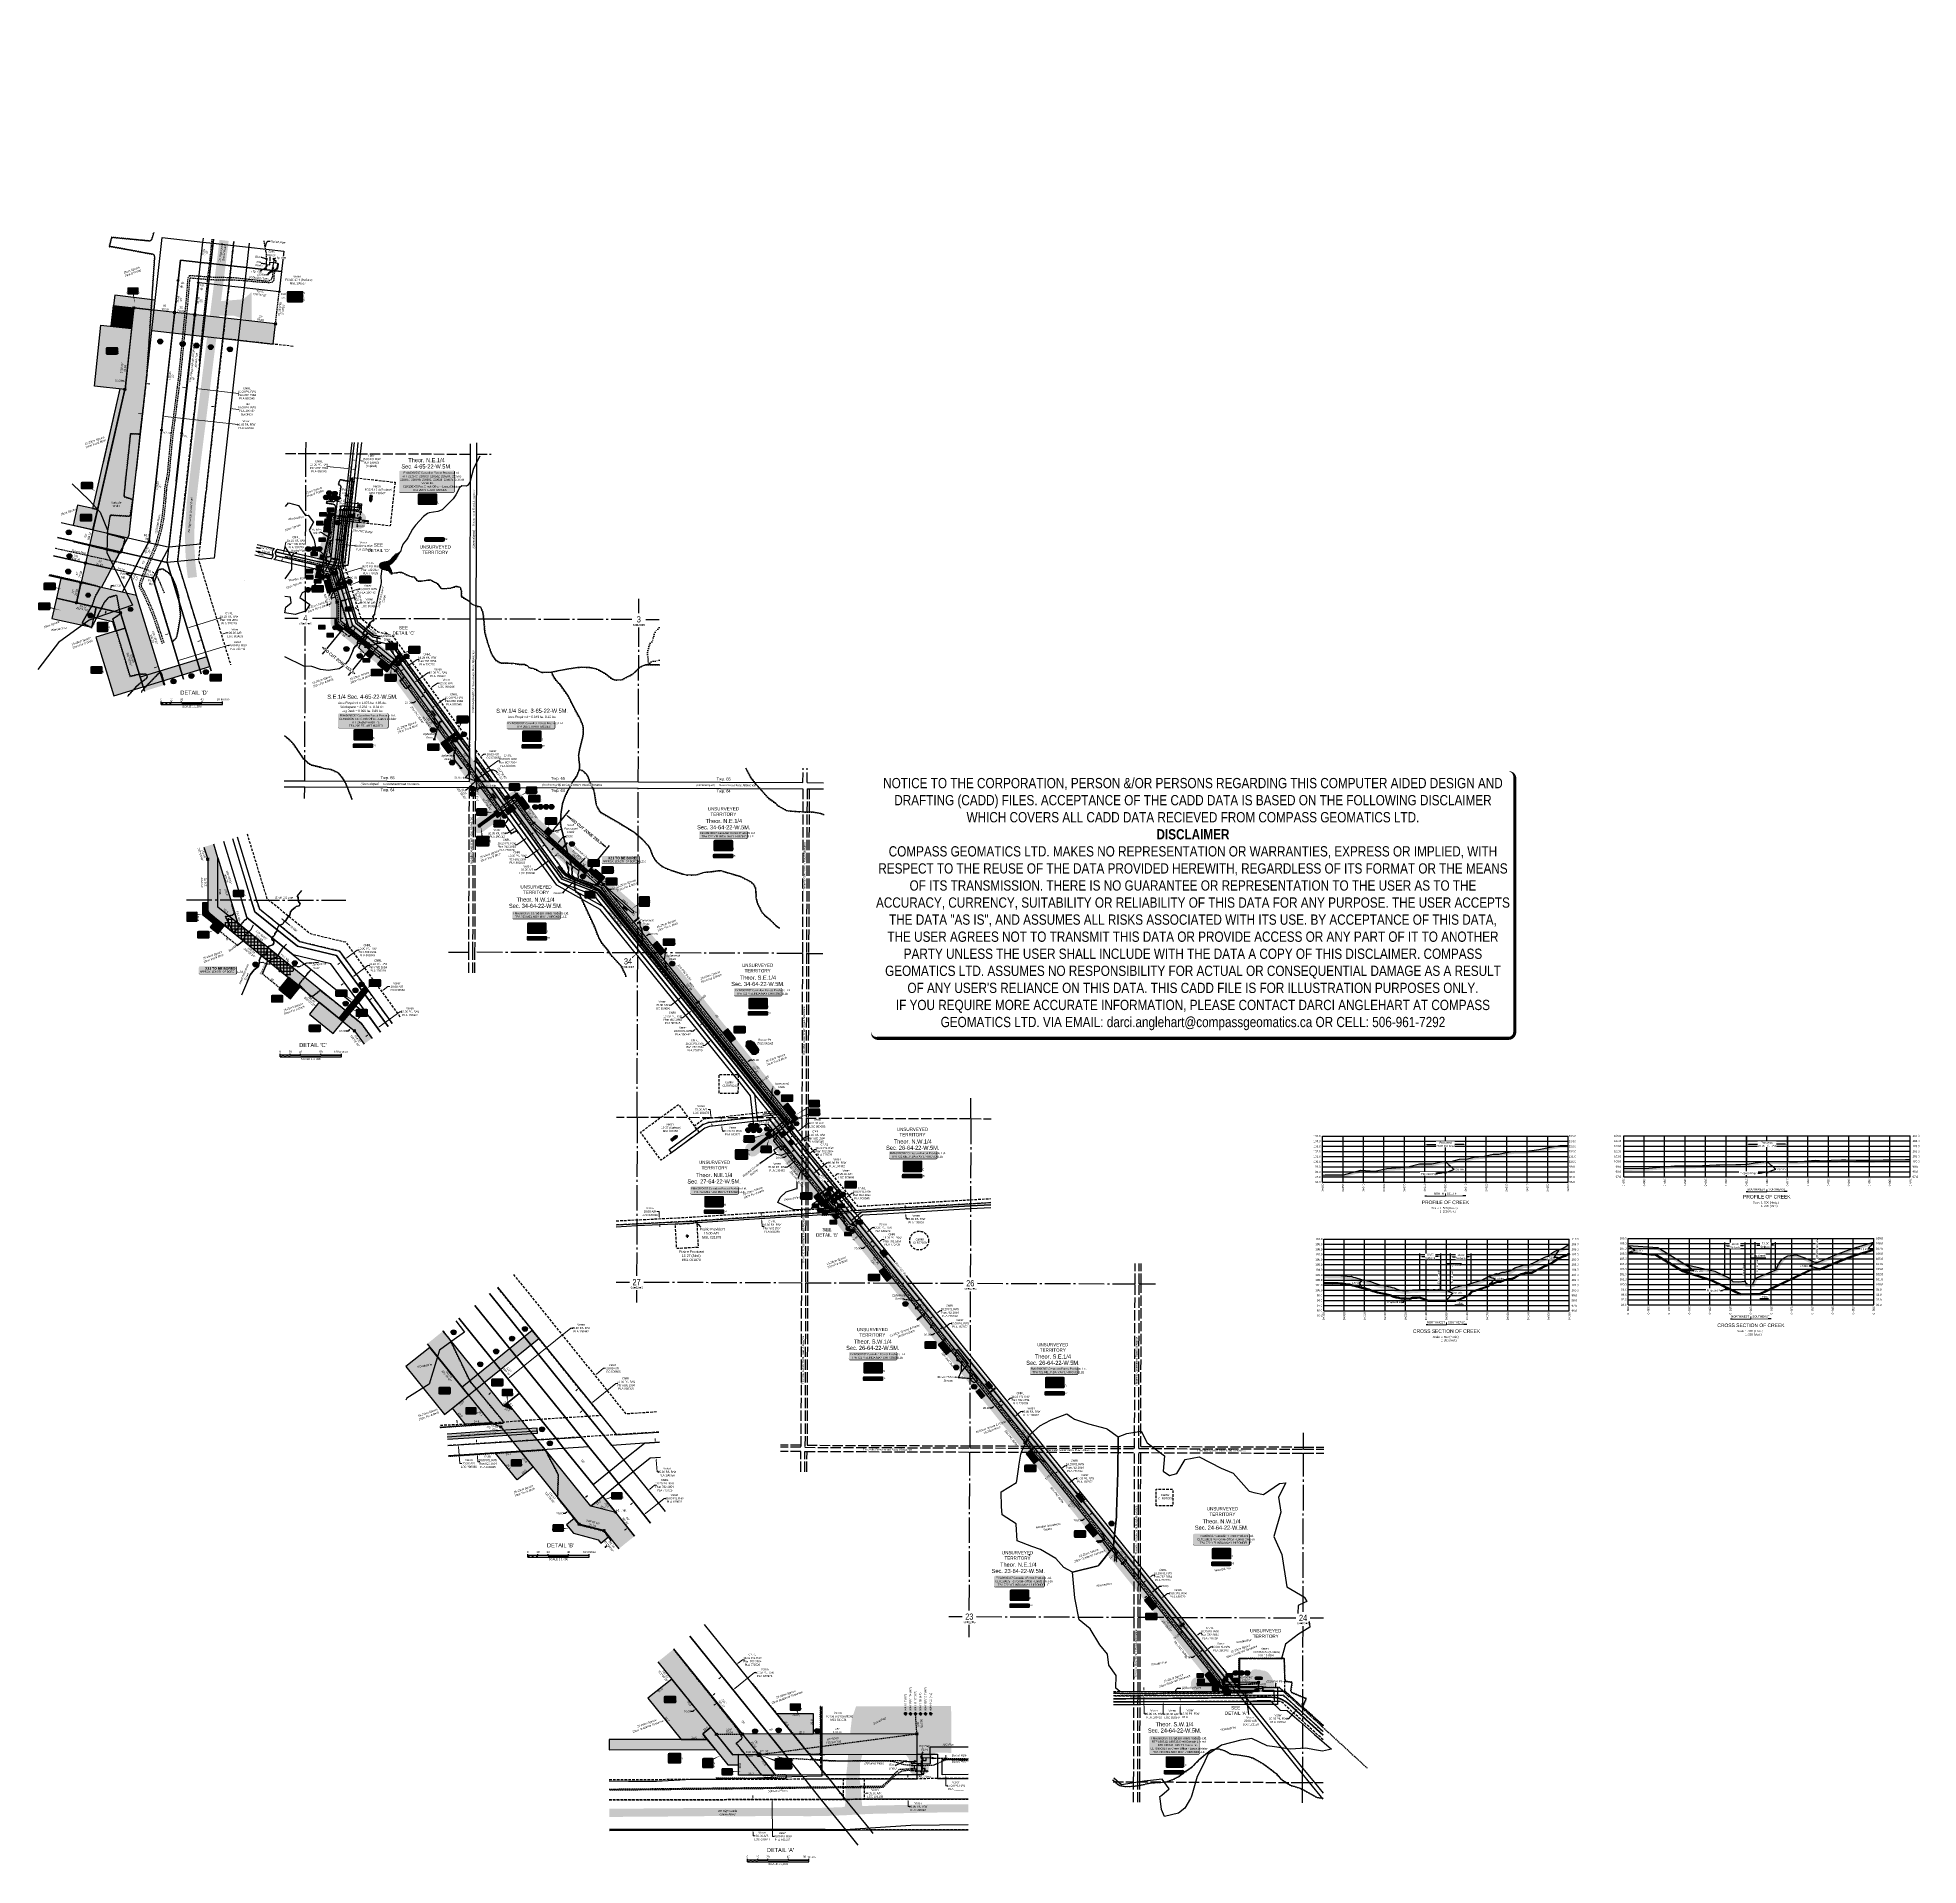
# Model space of a CAD drawing. Extents: x 481557 to 490744, y 6043801 to 6052728.
import ezdxf
from ezdxf.enums import TextEntityAlignment as Align

# ---------------------------------------------------------------- set-up
doc = ezdxf.new("R2010")
doc.units = 0
doc.header["$LTSCALE"] = 5
doc.header["$PDSIZE"] = 5
for name, pattern in [('0', [1, 1, 0]), ('foc-ACCESSROAD', [3.75, 2.5, -1.25]), ('foc-QUARTERLINE', [33, 25, -3, 2, -3]), ('foc-TIELINE', [1.875, 1.25, -0.625]), ('foc-TOPO', [1, 0.2, -0.8]), ('foc-TOPO-ephemeral', [6.25, 3.125, -0.625, 0.625, -0.625, 0.625, -0.625]), ('foc-TRAV', [1.875, 1.25, -0.625]), ('foc-UNSURVEYED', [12.5, 10, -2.5]), ('foc-WHEELTRACKS', [2, 0.4, -1.6]), ('UG_PIPE', [1.875, 1.25, -0.625])]:
    doc.linetypes.add(name, pattern=pattern)
doc.layers.get('Defpoints').update_dxf_attribs({"color": 9})
for name, color, linetype in [('10', 1, 'Continuous'), ('35', 37, 'Continuous'), ('9', 3, 'Continuous'), ('AS-OWNER', 7, 'Continuous'), ('AS-PIPE-AG', 44, 'Continuous'), ('AS-PIPE-UG', 44, 'UG_PIPE'), ('AS-PIPE-UG-T', 44, 'Continuous'), ('AS-ROADS', 254, 'Continuous'), ('AS-SURFACE IMPACT', 7, 'Continuous'), ('AS-SYMBOL', 7, 'Continuous'), ('AS-UNDERLAY-H', 141, 'Continuous'), ('BF_SLNET_arc', 7, 'Continuous'), ('C-AR', 13, 'foc-ACCESSROAD'), ('C-RW', 13, 'Continuous'), ('C-SYMBOL', 7, 'Continuous'), ('C-WS', 13, 'foc-ACCESSROAD'), ('C-WS-S', 13, 'Continuous'), ('CG-NOTES', 7, 'Continuous'), ('D-TXT', 6, 'Continuous'), ('DETAIL-T', 7, 'Continuous'), ('F-RW', 190, 'Continuous'), ('F-WS', 190, 'foc-ACCESSROAD'), ('F-WS-S', 190, 'Continuous'), ('L-AREAREQUIRED', 7, 'Continuous'), ('L-AREAWORK', 5, 'Continuous'), ('L-BD', 7, 'Continuous'), ('L-BD1', 253, 'Continuous'), ('L-DETAIL-T', 3, 'Continuous'), ('L-MON', 1, 'Continuous'), ('L-QSEC', 8, 'foc-QUARTERLINE'), ('L-ROAD-T', 7, 'Continuous'), ('L-SEC', 7, 'Continuous'), ('L-SECLBL', 7, 'Continuous'), ('L-TIE', 7, 'foc-TIELINE'), ('L-UNS-T', 3, 'Continuous'), ('L-USEC', 7, 'foc-UNSURVEYED'), ('oil_and_gas_wells_pt', 7, 'Continuous'), ('P-BUFFER-H 30m', 51, 'Continuous'), ('P-BUFFER-T', 40, 'Continuous'), ('P-CROSSINGS', 250, 'Continuous'), ('P-CROSSINGS-GRID', 8, 'Continuous'), ('P-CROSSINGS-GROUND', 48, 'foc-TOPO'), ('P-CROSSINGS-LINE', 3, 'Continuous'), ('P-ELEVATION', 7, 'Continuous'), ('P-PROPOSED', 10, 'Continuous'), ('P-PROPOSED-H', 21, 'Continuous'), ('P-TEMP-BLOCKS', 250, 'Continuous'), ('P-TEMP-BLUE', 146, 'Continuous'), ('P-TEMP-BLUE-BORE-H', 131, 'Continuous'), ('P-TEMP-H', 41, 'Continuous'), ('P-TEMP-NO CUT-H', 104, 'Continuous'), ('P-TEMP-NO CUT-T', 143, 'Continuous'), ('P-TEMP_LOG DECK', 46, 'Continuous'), ('P-TEMP_WORKSPACE', 46, 'Continuous'), ('P-TRAV', 4, 'foc-TRAV'), ('P-TXT', 4, 'Continuous'), ('P-WORKAREA', 113, 'Continuous'), ('P-WORKAREA-H', 111, 'Continuous'), ('S-T7', 7, 'Continuous'), ('T-BUSH', 110, '0'), ('T-BUSH-T', 110, 'Continuous'), ('T-CREEK', 160, 'Continuous'), ('T-DRAW', 143, 'foc-TOPO-ephemeral'), ('T-GENERAL', 48, 'foc-TOPO'), ('T-SLOPE', 48, 'Continuous'), ('T-TIE', 201, 'foc-TIELINE'), ('T-WATER', 160, 'Continuous'), ('T-WATER-H', 133, 'Continuous'), ('T-WATER-P3', 160, 'foc-WHEELTRACKS'), ('T-WATER-T', 170, 'Continuous'), ('WETLAND', 143, 'Continuous'), ('WETLAND-T', 146, 'Continuous')]:
    doc.layers.add(name, color=color, linetype=linetype)
for name, color, linetype, lineweight in [('AS-GENERAL', 48, 'Continuous', 18), ('C-AR-T', 13, 'Continuous', 9), ('C-RW-T', 13, 'Continuous', 9), ('C-WS-T', 13, 'Continuous', 9), ('F-RW-T', 190, 'Continuous', 9), ('F-WS-T', 190, 'Continuous', 9), ('T-TEXT', 48, 'Continuous', 18), ('T-TIE-T', 201, 'Continuous', 18)]:
    doc.layers.add(name, color=color, linetype=linetype, lineweight=lineweight)
doc.layers.add('DISCLAIMER', color=7, linetype='Continuous', plot=False)
doc.styles.add('100L', font='ARIALN.TTF', dxfattribs={"height": 11})
doc.styles.add('140', font='ARIALN.TTF', dxfattribs={"height": 15})
doc.styles.add('175L', font='ARIALN.TTF', dxfattribs={"height": 20})
doc.styles.add('80', font='ARIALN.TTF', dxfattribs={"height": 10})
doc.styles.add('80CG', font='ARIALN.TTF', dxfattribs={"height": 10})
doc.styles.add('80L', font='ARIALN.TTF', dxfattribs={"height": 10})
doc.styles.add('80LS', font='ARIALNI.TTF', dxfattribs={"height": 10})
doc.styles.add('BOLD', font='ARIALNB.TTF')
doc.styles.add('Crossing', font='ARIALN.TTF', dxfattribs={"height": 10})
doc.styles.add('ELEVATION', font='ARIALN.TTF', dxfattribs={"height": 2.5})
doc.styles.add('foc-LtypeFont', font='ARIALN.TTF', dxfattribs={"height": 7.35})
doc.styles.add('SIMPLEX', font='ARIALN.TTF')
doc.linetypes.add('foc-TOPO-flowdirection-NOLINE', pattern='A,0,[">",foc-LtypeFont,S=0.3,R=0,X=0,Y=-0.945],-20,[">",foc-LtypeFont,S=0.3,R=0,X=0,Y=-0.945],0', length=20)
doc.dimstyles.new('Compass 5 000', dxfattribs={"dimscale": 5, "dimtxt": 9, "dimasz": 2, "dimexe": 0.2, "dimexo": 0.0625, "dimgap": 0.5, "dimtad": 0, "dimtih": 1, "dimtoh": 1, "dimzin": 0, "dimdsep": 46, "dimtxsty": '80CG', "dimcen": 0.1, "dimse1": 1, "dimse2": 1, "dimclrd": 256, "dimclrt": 256, "dimaunit": 1, "dimadec": 4, "dimazin": 0, "dimtfac": 0.06, "dimtofl": 0, "dimtmove": 0, "dimatfit": 1, "dimfxl": 0.2, "dimtolj": 1, "dimtzin": 0, "dimlwd": -1, "dimarcsym": 0})

# ---------------------------------------------------------------- blocks, each defined once
blk = doc.blocks.new('L-SECLBL')
at = {"layer": '9', "color": 7}
for p, q in [((-5.1, -27.8), (-12.3, -27.8)), ((20.7, -27.8), (13.5, -27.8))]:
    blk.add_line(p, q, dxfattribs=at)
at = {"layer": '10', "color": 2, "style": 'SIMPLEX'}
blk.add_attdef('SEC', text='', height=30, dxfattribs=at).set_placement((0, 0), align=Align.MIDDLE)
at = {"layer": '10', "color": 5, "style": '80L'}
blk.add_attdef('TWP', text='', height=9.5, dxfattribs=at).set_placement((-14.4, -27.4), align=Align.MIDDLE_RIGHT)
blk.add_attdef('RGE', text='', height=9.5, dxfattribs=at).set_placement((3.6, -27.4), align=Align.MIDDLE_CENTER)
blk.add_attdef('MER', text='', height=9.5, dxfattribs=at).set_placement((23.2, -27.4), align=Align.MIDDLE_LEFT)
blk = doc.blocks.new('*U76')
h = blk.add_hatch(color=255)
edge = h.paths.add_edge_path()
edge.add_line((-129, -54), (129, -54))
edge.add_arc((129, -48), 6, 270, 360)
edge.add_line((135, -48), (135, 46.5))
edge.add_arc((129, 46.5), 6, 0, 90)
edge.add_line((129, 52.5), (-129, 52.5))
edge.add_arc((-129, 46.5), 6, 90, 180)
edge.add_line((-135, 46.5), (-135, -48))
edge.add_arc((-129, -48), 6, 180, 270)
at = {"color": 44, "flags": 128}
blk.add_lwpolyline([(-129, -54, 3, 3, 0), (129, -54, 3, 3, 0.414214), (135, -48, 3, 3, 0), (135, 46.5, 3, 0, 0.414214), (129, 52.5, 0, 0, 0), (-129, 52.5, 0, 0, 0.414214), (-135, 46.5, 0, 0, 0), (-135, -48, 0, 3, 0.414214)], format="xyseb", close=True, dxfattribs=at)
at = {"color": 44, "style": '80'}
blk.add_attdef('ENTER_TEXT_001', (-36, -5), '', height=10, dxfattribs=at)
blk = doc.blocks.new('*U75')
h = blk.add_hatch(color=255)
edge = h.paths.add_edge_path()
edge.add_line((-111.5, -20), (111.5, -20))
edge.add_arc((111.5, -14), 6, 270, 360)
edge.add_line((117.5, -14), (117.5, 12.5))
edge.add_arc((111.5, 12.5), 6, 0, 90)
edge.add_line((111.5, 18.5), (-111.5, 18.5))
edge.add_arc((-111.5, 12.5), 6, 90, 180)
edge.add_line((-117.5, 12.5), (-117.5, -14))
edge.add_arc((-111.5, -14), 6, 180, 270)
at = {"color": 44, "flags": 128}
blk.add_lwpolyline([(-111.5, -20, 3, 3, 0), (111.5, -20, 3, 3, 0.414214), (117.5, -14, 3, 3, 0), (117.5, 12.5, 3, 0, 0.414214), (111.5, 18.5, 0, 0, 0), (-111.5, 18.5, 0, 0, 0.414214), (-117.5, 12.5, 0, 0, 0), (-117.5, -14, 0, 3, 0.414214)], format="xyseb", close=True, dxfattribs=at)
at = {"color": 44, "style": '80'}
blk.add_attdef('ENTER_TEXT_001', (-36, -5), '', height=10, dxfattribs=at)
blk = doc.blocks.new('*U78')
h = blk.add_hatch(color=255)
edge = h.paths.add_edge_path()
edge.add_line((-116.5, -37), (116.5, -37))
edge.add_arc((116.5, -31), 6, 270, 360)
edge.add_line((122.5, -31), (122.5, 29.5))
edge.add_arc((116.5, 29.5), 6, 0, 90)
edge.add_line((116.5, 35.5), (-116.5, 35.5))
edge.add_arc((-116.5, 29.5), 6, 90, 180)
edge.add_line((-122.5, 29.5), (-122.5, -31))
edge.add_arc((-116.5, -31), 6, 180, 270)
at = {"color": 44, "flags": 128}
blk.add_lwpolyline([(-116.5, -37, 3, 3, 0), (116.5, -37, 3, 3, 0.414214), (122.5, -31, 3, 3, 0), (122.5, 29.5, 3, 0, 0.414214), (116.5, 35.5, 0, 0, 0), (-116.5, 35.5, 0, 0, 0.414214), (-122.5, 29.5, 0, 0, 0), (-122.5, -31, 0, 3, 0.414214)], format="xyseb", close=True, dxfattribs=at)
at = {"color": 44, "style": '80'}
blk.add_attdef('ENTER_TEXT_001', (-36, -5), '', height=10, dxfattribs=at)
blk = doc.blocks.new('*U77')
h = blk.add_hatch(color=255)
edge = h.paths.add_edge_path()
edge.add_line((-111.5, -20), (111.5, -20))
edge.add_arc((111.5, -14), 6, 270, 360)
edge.add_line((117.5, -14), (117.5, 12.5))
edge.add_arc((111.5, 12.5), 6, 0, 90)
edge.add_line((111.5, 18.5), (-111.5, 18.5))
edge.add_arc((-111.5, 12.5), 6, 90, 180)
edge.add_line((-117.5, 12.5), (-117.5, -14))
edge.add_arc((-111.5, -14), 6, 180, 270)
at = {"color": 44, "flags": 128}
blk.add_lwpolyline([(-111.5, -20, 3, 3, 0), (111.5, -20, 3, 3, 0.414214), (117.5, -14, 3, 3, 0), (117.5, 12.5, 3, 0, 0.414214), (111.5, 18.5, 0, 0, 0), (-111.5, 18.5, 0, 0, 0.414214), (-117.5, 12.5, 0, 0, 0), (-117.5, -14, 0, 3, 0.414214)], format="xyseb", close=True, dxfattribs=at)
at = {"color": 44, "style": '80'}
blk.add_attdef('ENTER_TEXT_001', (-36, -5), '', height=10, dxfattribs=at)
blk = doc.blocks.new('*U79')
h = blk.add_hatch(color=255)
edge = h.paths.add_edge_path()
edge.add_line((-116.5, -28.5), (116.5, -28.5))
edge.add_arc((116.5, -22.5), 6, 270, 360)
edge.add_line((122.5, -22.5), (122.5, 21))
edge.add_arc((116.5, 21), 6, 0, 90)
edge.add_line((116.5, 27), (-116.5, 27))
edge.add_arc((-116.5, 21), 6, 90, 180)
edge.add_line((-122.5, 21), (-122.5, -22.5))
edge.add_arc((-116.5, -22.5), 6, 180, 270)
at = {"color": 44, "flags": 128}
blk.add_lwpolyline([(-116.5, -28.5, 3, 3, 0), (116.5, -28.5, 3, 3, 0.414214), (122.5, -22.5, 3, 3, 0), (122.5, 21, 3, 0, 0.414214), (116.5, 27, 0, 0, 0), (-116.5, 27, 0, 0, 0.414214), (-122.5, 21, 0, 0, 0), (-122.5, -22.5, 0, 3, 0.414214)], format="xyseb", close=True, dxfattribs=at)
at = {"color": 44, "style": '80'}
blk.add_attdef('ENTER_TEXT_001', (-36, -5), '', height=10, dxfattribs=at)
blk = doc.blocks.new('*U81')
h = blk.add_hatch(color=255)
edge = h.paths.add_edge_path()
edge.add_line((-116.5, -45.5), (116.5, -45.5))
edge.add_arc((116.5, -39.5), 6, 270, 360)
edge.add_line((122.5, -39.5), (122.5, 38))
edge.add_arc((116.5, 38), 6, 0, 90)
edge.add_line((116.5, 44), (-116.5, 44))
edge.add_arc((-116.5, 38), 6, 90, 180)
edge.add_line((-122.5, 38), (-122.5, -39.5))
edge.add_arc((-116.5, -39.5), 6, 180, 270)
at = {"color": 44, "flags": 128}
blk.add_lwpolyline([(-116.5, -45.5, 3, 3, 0), (116.5, -45.5, 3, 3, 0.414214), (122.5, -39.5, 3, 3, 0), (122.5, 38, 3, 0, 0.414214), (116.5, 44, 0, 0, 0), (-116.5, 44, 0, 0, 0.414214), (-122.5, 38, 0, 0, 0), (-122.5, -39.5, 0, 3, 0.414214)], format="xyseb", close=True, dxfattribs=at)
at = {"color": 44, "style": '80'}
blk.add_attdef('ENTER_TEXT_001', (-36, -5), '', height=10, dxfattribs=at)
blk = doc.blocks.new('*D19')
at = {"layer": 'C-AR-T', "transparency": 16777216}
for p, q in [((487055, 6044640.1), (487054.9, 6044650.1)), ((487055.1, 6044590.1), (487055.2, 6044539.6)), ((487055.2, 6044539.6), (487065.2, 6044539.6))]:
    blk.add_line(p, q, dxfattribs=at)
for points in [[(487056.6, 6044640.1), (487053.3, 6044640.1), (487055, 6044630.1)], [(487056.8, 6044590.1), (487053.4, 6044590.1), (487055.1, 6044600.1)]]:
    blk.add_solid(points, dxfattribs=at)
at = {"layer": 'Defpoints', "color": 0, "transparency": 16777216}
for p in [(487055, 6044630.1), (487075.7, 6044630.1), (487075.8, 6044600.1)]:
    blk.add_point(p, dxfattribs=at)
at = {"layer": 'C-AR-T', "transparency": 16777216, "insert": (487099.5, 6044539.6), "char_height": 10, "attachment_point": 5, "style": '80CG'}
blk.add_mtext('\\A1;Veren\\P30.00 A/R\\PLOC 030947', dxfattribs=at)
blk = doc.blocks.new('*D20')
at = {"layer": 'C-AR-T', "transparency": 16777216}
for p, q in [((484842.2, 6047492.9), (484832.2, 6047492.9)), ((484845.8, 6047461), (484842.2, 6047492.9)), ((484850.3, 6047421.2), (484851.4, 6047411.3))]:
    blk.add_line(p, q, dxfattribs=at)
for points in [[(484847.5, 6047461.1), (484844.2, 6047460.8), (484846.9, 6047451)], [(484852, 6047421.4), (484848.6, 6047421), (484849.2, 6047431.2)]]:
    blk.add_solid(points, dxfattribs=at)
at = {"layer": 'Defpoints', "color": 0, "transparency": 16777216}
for p in [(484846.9, 6047451), (484957.7, 6047463.5), (484960, 6047443.7)]:
    blk.add_point(p, dxfattribs=at)
at = {"layer": 'C-AR-T', "transparency": 16777216, "insert": (484797.9, 6047492.9), "char_height": 10, "attachment_point": 5, "style": '80CG'}
blk.add_mtext('\\A1;Veren\\P20.00 A/R\\PLOC 180178', dxfattribs=at)
blk = doc.blocks.new('*D22')
at = {"layer": 'C-AR-T', "transparency": 16777216}
for p, q in [((484592.3, 6046994.4), (484582.3, 6046994.4)), ((484593.6, 6046969.1), (484592.3, 6046994.4)), ((484595.5, 6046929.2), (484596, 6046919.2))]:
    blk.add_line(p, q, dxfattribs=at)
for points in [[(484595.2, 6046969.2), (484591.9, 6046969.1), (484594.1, 6046959.2)], [(484597.2, 6046929.3), (484593.9, 6046929.1), (484595.1, 6046939.2)]]:
    blk.add_solid(points, dxfattribs=at)
at = {"layer": 'Defpoints', "color": 0, "transparency": 16777216}
for p in [(484594.1, 6046959.2), (484596.7, 6046959.3), (484597.7, 6046939.3)]:
    blk.add_point(p, dxfattribs=at)
at = {"layer": 'C-AR-T', "transparency": 16777216, "insert": (484548, 6046994.4), "char_height": 10, "attachment_point": 5, "style": '80CG'}
blk.add_mtext('\\A1;Veren\\P20.00 A/R\\PLOC 800686', dxfattribs=at)
blk = doc.blocks.new('*D23')
at = {"layer": 'C-AR-T', "transparency": 16777216}
for p, q in [((483696.2, 6049198), (483688.1, 6049192.1)), ((483728.5, 6049221.5), (483736.6, 6049227.4)), ((483736.6, 6049227.4), (483746.6, 6049227.4))]:
    blk.add_line(p, q, dxfattribs=at)
for points in [[(483695.2, 6049199.3), (483697.1, 6049196.6), (483704.2, 6049203.8)], [(483727.5, 6049222.8), (483729.5, 6049220.1), (483720.4, 6049215.6)]]:
    blk.add_solid(points, dxfattribs=at)
at = {"layer": 'Defpoints', "color": 0, "transparency": 16777216}
for p in [(483720.4, 6049215.6), (483740.2, 6049154.4), (483756.4, 6049166.2)]:
    blk.add_point(p, dxfattribs=at)
at = {"layer": 'C-AR-T', "transparency": 16777216, "insert": (483780.9, 6049227.4), "char_height": 10, "attachment_point": 5, "style": '80CG'}
blk.add_mtext('\\A1;Veren\\P20.00 A/R\\PLOC 800686', dxfattribs=at)
blk = doc.blocks.new('*D24')
at = {"layer": 'C-AR-T', "transparency": 16777216}
for p, q in [((483085, 6049953), (483075.4, 6049950.1)), ((483123.3, 6049964.7), (483132.8, 6049967.6)), ((483132.8, 6049967.6), (483142.8, 6049967.6))]:
    blk.add_line(p, q, dxfattribs=at)
for points in [[(483084.5, 6049954.6), (483085.5, 6049951.4), (483094.6, 6049955.9)], [(483122.8, 6049966.3), (483123.7, 6049963.1), (483113.7, 6049961.8)]]:
    blk.add_solid(points, dxfattribs=at)
at = {"layer": 'Defpoints', "color": 0, "transparency": 16777216}
for p in [(483069.7, 6050037.1), (483088.9, 6050043), (483113.7, 6049961.8)]:
    blk.add_point(p, dxfattribs=at)
at = {"layer": 'C-AR-T', "transparency": 16777216, "insert": (483177.1, 6049967.6), "char_height": 10, "attachment_point": 5, "style": '80CG'}
blk.add_mtext('\\A1;Veren\\P20.00 A/R\\PLOC 800686', dxfattribs=at)
blk = doc.blocks.new('*U25')
h = blk.add_hatch(color=255)
edge = h.paths.add_edge_path()
edge.add_line((-39, -28.5), (39, -28.5))
edge.add_arc((39, -22.5), 6, 270, 360)
edge.add_line((45, -22.5), (45, 21))
edge.add_arc((39, 21), 6, 0, 90)
edge.add_line((39, 27), (-39, 27))
edge.add_arc((-39, 21), 6, 90, 180)
edge.add_line((-45, 21), (-45, -22.5))
edge.add_arc((-39, -22.5), 6, 180, 270)
at = {"color": 14, "flags": 128}
blk.add_lwpolyline([(-39, -28.5, 3, 3, 0), (39, -28.5, 3, 3, 0.414214), (45, -22.5, 3, 3, 0), (45, 21, 3, 0, 0.414214), (39, 27, 0, 0, 0), (-39, 27, 0, 0, 0.414214), (-45, 21, 0, 0, 0), (-45, -22.5, 0, 3, 0.414214)], format="xyseb", close=True, dxfattribs=at)
at = {"color": 14, "style": '80'}
blk.add_attdef('ENTER_TEXT_001', (-26.8, -4.9), '', height=10, dxfattribs=at)
blk = doc.blocks.new('*D26')
at = {"layer": 'C-RW-T', "transparency": 16777216}
for p, q in [((487263.8, 6044849.1), (487287.2, 6044868)), ((487287.2, 6044868), (487297.2, 6044868)), ((487232.6, 6044824), (487224.9, 6044817.7))]:
    blk.add_line(p, q, dxfattribs=at)
for points in [[(487231.6, 6044825.2), (487233.7, 6044822.7), (487240.4, 6044830.2)], [(487262.7, 6044850.4), (487264.8, 6044847.8), (487256, 6044842.8)]]:
    blk.add_solid(points, dxfattribs=at)
at = {"layer": 'Defpoints', "color": 0, "transparency": 16777216}
for p in [(487240.4, 6044830.2), (487280.5, 6044780.5), (487296.1, 6044793.1)]:
    blk.add_point(p, dxfattribs=at)
at = {"layer": 'C-RW-T', "transparency": 16777216, "insert": (487336.8, 6044868), "char_height": 10, "attachment_point": 5, "style": '80CG'}
blk.add_mtext('\\A1;Veren\\P20.00 P/L R/W\\PPLA 180972', dxfattribs=at)
blk = doc.blocks.new('*D27')
at = {"layer": 'Defpoints', "color": 0, "transparency": 16777216}
for p in [(487216.1, 6044921.4), (487262, 6044864.5), (487247.8, 6044853)]:
    blk.add_point(p, dxfattribs=at)
at = {"layer": 'F-RW-T', "transparency": 16777216}
for p, q in [((487194.1, 6044903.7), (487186.3, 6044897.4)), ((487223.9, 6044927.7), (487233.3, 6044935.3)), ((487233.3, 6044935.3), (487243.3, 6044935.3))]:
    blk.add_line(p, q, dxfattribs=at)
for points in [[(487193, 6044905), (487195.1, 6044902.4), (487201.9, 6044909.9)], [(487222.8, 6044929), (487224.9, 6044926.4), (487216.1, 6044921.4)]]:
    blk.add_solid(points, dxfattribs=at)
at = {"layer": 'F-RW-T', "transparency": 16777216, "insert": (487282.4, 6044935.3), "char_height": 10, "attachment_point": 5, "style": '80CG'}
blk.add_mtext('\\A1;CNRL\\P18.29 P/L R/W\\PPlan 782 2864\\PPLA 770729', dxfattribs=at)
blk = doc.blocks.new('*D28')
at = {"layer": 'C-AR-T', "transparency": 16777216}
for p, q in [((486961, 6044659.8), (486960.9, 6044669.8)), ((486961.1, 6044619.8), (486961.3, 6044540.8)), ((486961.3, 6044540.8), (486971.3, 6044540.8))]:
    blk.add_line(p, q, dxfattribs=at)
for points in [[(486962.6, 6044659.8), (486959.3, 6044659.8), (486961, 6044649.8)], [(486962.7, 6044619.8), (486959.4, 6044619.8), (486961, 6044629.8)]]:
    blk.add_solid(points, dxfattribs=at)
at = {"layer": 'Defpoints', "color": 0, "transparency": 16777216}
for p in [(486961, 6044649.8), (487141, 6044650.3), (487141, 6044630.3)]:
    blk.add_point(p, dxfattribs=at)
at = {"layer": 'C-AR-T', "transparency": 16777216, "insert": (487010.8, 6044540.8), "char_height": 10, "attachment_point": 5, "style": '80CG'}
blk.add_mtext('\\A1;Veren\\P20.00 P/L R/W\\PPLA 190432', dxfattribs=at)
blk = doc.blocks.new('GAS')
h = blk.add_hatch(color=255)
h.dxf.hatch_style = 1
edge = h.paths.add_edge_path()
edge.add_arc((0, 0), 0.9, 0, 360)
for p, q in [((-0.8, 0), (-1.6, 0)), ((-0.6, 0.6), (-1.1, 1.1)), ((0, 0.8), (0, 1.6)), ((0.6, 0.6), (1.1, 1.1)), ((1.6, 0), (0.8, 0)), ((-0.6, -0.6), (-1.1, -1.1)), ((0, -0.8), (0, -1.6)), ((1.1, -1.1), (0.6, -0.6))]:
    blk.add_line(p, q)
blk.add_circle((0, 0), 0.8)
blk = doc.blocks.new('*D29')
at = {"layer": 'C-RW-T', "transparency": 16777216}
for p, q in [((487732.6, 6044589.8), (487739.3, 6044597.2)), ((487666.5, 6044517.3), (487656.5, 6044517.3)), ((487705.6, 6044560.2), (487666.5, 6044517.3))]:
    blk.add_line(p, q, dxfattribs=at)
for points in [[(487731.4, 6044590.9), (487733.8, 6044588.7), (487725.9, 6044582.4)], [(487704.4, 6044561.3), (487706.9, 6044559.1), (487712.4, 6044567.6)]]:
    blk.add_solid(points, dxfattribs=at)
at = {"layer": 'Defpoints', "color": 0, "transparency": 16777216}
for p in [(487693.5, 6044584.8), (487707, 6044599.6), (487712.4, 6044567.6)]:
    blk.add_point(p, dxfattribs=at)
at = {"layer": 'C-RW-T', "transparency": 16777216, "insert": (487617, 6044517.3), "char_height": 10, "attachment_point": 5, "style": '80CG'}
blk.add_mtext('\\A1;Veren\\P20.00 P/L R/W\\PPLA 190046', dxfattribs=at)
blk = doc.blocks.new('*U32')
h = blk.add_hatch(color=255)
edge = h.paths.add_edge_path()
edge.add_line((-41.5, -28.5), (41.5, -28.5))
edge.add_arc((41.5, -22.5), 6, 270, 360)
edge.add_line((47.5, -22.5), (47.5, 21))
edge.add_arc((41.5, 21), 6, 0, 90)
edge.add_line((41.5, 27), (-41.5, 27))
edge.add_arc((-41.5, 21), 6, 90, 180)
edge.add_line((-47.5, 21), (-47.5, -22.5))
edge.add_arc((-41.5, -22.5), 6, 180, 270)
at = {"color": 14, "flags": 128}
blk.add_lwpolyline([(-41.5, -28.5, 3, 3, 0), (41.5, -28.5, 3, 3, 0.414214), (47.5, -22.5, 3, 3, 0), (47.5, 21, 3, 0, 0.414214), (41.5, 27, 0, 0, 0), (-41.5, 27, 0, 0, 0.414214), (-47.5, 21, 0, 0, 0), (-47.5, -22.5, 0, 3, 0.414214)], format="xyseb", close=True, dxfattribs=at)
at = {"color": 14, "style": '80'}
blk.add_attdef('ENTER_TEXT_001', (-26.8, -4.9), '', height=10, dxfattribs=at)
blk = doc.blocks.new('*U33')
h = blk.add_hatch(color=255)
edge = h.paths.add_edge_path()
edge.add_line((-41.5, -28.5), (41.5, -28.5))
edge.add_arc((41.5, -22.5), 6, 270, 360)
edge.add_line((47.5, -22.5), (47.5, 21))
edge.add_arc((41.5, 21), 6, 0, 90)
edge.add_line((41.5, 27), (-41.5, 27))
edge.add_arc((-41.5, 21), 6, 90, 180)
edge.add_line((-47.5, 21), (-47.5, -22.5))
edge.add_arc((-41.5, -22.5), 6, 180, 270)
at = {"color": 14, "flags": 128}
blk.add_lwpolyline([(-41.5, -28.5, 3, 3, 0), (41.5, -28.5, 3, 3, 0.414214), (47.5, -22.5, 3, 3, 0), (47.5, 21, 3, 0, 0.414214), (41.5, 27, 0, 0, 0), (-41.5, 27, 0, 0, 0.414214), (-47.5, 21, 0, 0, 0), (-47.5, -22.5, 0, 3, 0.414214)], format="xyseb", close=True, dxfattribs=at)
at = {"color": 14, "style": '80'}
blk.add_attdef('ENTER_TEXT_001', (-26.8, -4.9), '', height=10, dxfattribs=at)
blk = doc.blocks.new('*U34')
h = blk.add_hatch(color=255)
edge = h.paths.add_edge_path()
edge.add_line((-41.5, -28.5), (41.5, -28.5))
edge.add_arc((41.5, -22.5), 6, 270, 360)
edge.add_line((47.5, -22.5), (47.5, 21))
edge.add_arc((41.5, 21), 6, 0, 90)
edge.add_line((41.5, 27), (-41.5, 27))
edge.add_arc((-41.5, 21), 6, 90, 180)
edge.add_line((-47.5, 21), (-47.5, -22.5))
edge.add_arc((-41.5, -22.5), 6, 180, 270)
at = {"color": 14, "flags": 128}
blk.add_lwpolyline([(-41.5, -28.5, 3, 3, 0), (41.5, -28.5, 3, 3, 0.414214), (47.5, -22.5, 3, 3, 0), (47.5, 21, 3, 0, 0.414214), (41.5, 27, 0, 0, 0), (-41.5, 27, 0, 0, 0.414214), (-47.5, 21, 0, 0, 0), (-47.5, -22.5, 0, 3, 0.414214)], format="xyseb", close=True, dxfattribs=at)
at = {"color": 14, "style": '80'}
blk.add_attdef('ENTER_TEXT_001', (-26.8, -4.9), '', height=10, dxfattribs=at)
blk = doc.blocks.new('*U35')
h = blk.add_hatch(color=255)
edge = h.paths.add_edge_path()
edge.add_line((-41.5, -28.5), (41.5, -28.5))
edge.add_arc((41.5, -22.5), 6, 270, 360)
edge.add_line((47.5, -22.5), (47.5, 21))
edge.add_arc((41.5, 21), 6, 0, 90)
edge.add_line((41.5, 27), (-41.5, 27))
edge.add_arc((-41.5, 21), 6, 90, 180)
edge.add_line((-47.5, 21), (-47.5, -22.5))
edge.add_arc((-41.5, -22.5), 6, 180, 270)
at = {"color": 14, "flags": 128}
blk.add_lwpolyline([(-41.5, -28.5, 3, 3, 0), (41.5, -28.5, 3, 3, 0.414214), (47.5, -22.5, 3, 3, 0), (47.5, 21, 3, 0, 0.414214), (41.5, 27, 0, 0, 0), (-41.5, 27, 0, 0, 0.414214), (-47.5, 21, 0, 0, 0), (-47.5, -22.5, 0, 3, 0.414214)], format="xyseb", close=True, dxfattribs=at)
at = {"color": 14, "style": '80'}
blk.add_attdef('ENTER_TEXT_001', (-26.8, -4.9), '', height=10, dxfattribs=at)
blk = doc.blocks.new('*U36')
h = blk.add_hatch(color=255)
edge = h.paths.add_edge_path()
edge.add_line((-41.5, -28.5), (41.5, -28.5))
edge.add_arc((41.5, -22.5), 6, 270, 360)
edge.add_line((47.5, -22.5), (47.5, 21))
edge.add_arc((41.5, 21), 6, 0, 90)
edge.add_line((41.5, 27), (-41.5, 27))
edge.add_arc((-41.5, 21), 6, 90, 180)
edge.add_line((-47.5, 21), (-47.5, -22.5))
edge.add_arc((-41.5, -22.5), 6, 180, 270)
at = {"color": 14, "flags": 128}
blk.add_lwpolyline([(-41.5, -28.5, 3, 3, 0), (41.5, -28.5, 3, 3, 0.414214), (47.5, -22.5, 3, 3, 0), (47.5, 21, 3, 0, 0.414214), (41.5, 27, 0, 0, 0), (-41.5, 27, 0, 0, 0.414214), (-47.5, 21, 0, 0, 0), (-47.5, -22.5, 0, 3, 0.414214)], format="xyseb", close=True, dxfattribs=at)
at = {"color": 14, "style": '80'}
blk.add_attdef('ENTER_TEXT_001', (-26.8, -4.9), '', height=10, dxfattribs=at)
blk = doc.blocks.new('*U37')
h = blk.add_hatch(color=255)
edge = h.paths.add_edge_path()
edge.add_line((-41.5, -28.5), (41.5, -28.5))
edge.add_arc((41.5, -22.5), 6, 270, 360)
edge.add_line((47.5, -22.5), (47.5, 21))
edge.add_arc((41.5, 21), 6, 0, 90)
edge.add_line((41.5, 27), (-41.5, 27))
edge.add_arc((-41.5, 21), 6, 90, 180)
edge.add_line((-47.5, 21), (-47.5, -22.5))
edge.add_arc((-41.5, -22.5), 6, 180, 270)
at = {"color": 14, "flags": 128}
blk.add_lwpolyline([(-41.5, -28.5, 3, 3, 0), (41.5, -28.5, 3, 3, 0.414214), (47.5, -22.5, 3, 3, 0), (47.5, 21, 3, 0, 0.414214), (41.5, 27, 0, 0, 0), (-41.5, 27, 0, 0, 0.414214), (-47.5, 21, 0, 0, 0), (-47.5, -22.5, 0, 3, 0.414214)], format="xyseb", close=True, dxfattribs=at)
at = {"color": 14, "style": '80'}
blk.add_attdef('ENTER_TEXT_001', (-26.8, -4.9), '', height=10, dxfattribs=at)
blk = doc.blocks.new('*U38')
h = blk.add_hatch(color=255)
edge = h.paths.add_edge_path()
edge.add_line((-41.5, -28.5), (41.5, -28.5))
edge.add_arc((41.5, -22.5), 6, 270, 360)
edge.add_line((47.5, -22.5), (47.5, 21))
edge.add_arc((41.5, 21), 6, 0, 90)
edge.add_line((41.5, 27), (-41.5, 27))
edge.add_arc((-41.5, 21), 6, 90, 180)
edge.add_line((-47.5, 21), (-47.5, -22.5))
edge.add_arc((-41.5, -22.5), 6, 180, 270)
at = {"color": 14, "flags": 128}
blk.add_lwpolyline([(-41.5, -28.5, 3, 3, 0), (41.5, -28.5, 3, 3, 0.414214), (47.5, -22.5, 3, 3, 0), (47.5, 21, 3, 0, 0.414214), (41.5, 27, 0, 0, 0), (-41.5, 27, 0, 0, 0.414214), (-47.5, 21, 0, 0, 0), (-47.5, -22.5, 0, 3, 0.414214)], format="xyseb", close=True, dxfattribs=at)
at = {"color": 14, "style": '80'}
blk.add_attdef('ENTER_TEXT_001', (-26.8, -4.9), '', height=10, dxfattribs=at)
blk = doc.blocks.new('*U39')
h = blk.add_hatch(color=255)
edge = h.paths.add_edge_path()
edge.add_line((-41.5, -28.5), (41.5, -28.5))
edge.add_arc((41.5, -22.5), 6, 270, 360)
edge.add_line((47.5, -22.5), (47.5, 21))
edge.add_arc((41.5, 21), 6, 0, 90)
edge.add_line((41.5, 27), (-41.5, 27))
edge.add_arc((-41.5, 21), 6, 90, 180)
edge.add_line((-47.5, 21), (-47.5, -22.5))
edge.add_arc((-41.5, -22.5), 6, 180, 270)
at = {"color": 14, "flags": 128}
blk.add_lwpolyline([(-41.5, -28.5, 3, 3, 0), (41.5, -28.5, 3, 3, 0.414214), (47.5, -22.5, 3, 3, 0), (47.5, 21, 3, 0, 0.414214), (41.5, 27, 0, 0, 0), (-41.5, 27, 0, 0, 0.414214), (-47.5, 21, 0, 0, 0), (-47.5, -22.5, 0, 3, 0.414214)], format="xyseb", close=True, dxfattribs=at)
at = {"color": 14, "style": '80'}
blk.add_attdef('ENTER_TEXT_001', (-26.8, -4.9), '', height=10, dxfattribs=at)
blk = doc.blocks.new('RISER')
h = blk.add_hatch(color=255)
h.dxf.hatch_style = 1
edge = h.paths.add_edge_path()
edge.add_arc((0, 0), 0.7, 0, 360)
blk.add_hatch(color=48).paths.add_polyline_path([(0.6, -0.2), (-0.6, -0.2, 0.774597)])
at = {"color": 48}
blk.add_line((-0.6, -0.2), (0.6, -0.2), dxfattribs=at)
blk.add_circle((0, 0), 0.6, dxfattribs=at)
blk = doc.blocks.new('PIG')
h = blk.add_hatch(color=255)
h.dxf.hatch_style = 1
edge = h.paths.add_edge_path()
edge.add_arc((0, 0), 0.85, 0, 360)
at = {"layer": 'AS-SYMBOL'}
h = blk.add_hatch(color=48, dxfattribs=at)
h.dxf.hatch_style = 1
h.paths.add_polyline_path([(-0.1, 0, 1), (-0.6, 0, 1)])
h = blk.add_hatch(color=48, dxfattribs=at)
h.dxf.hatch_style = 1
h.paths.add_polyline_path([(0.1, 0, 1), (0.6, 0, 1)])
at = {"layer": 'AS-SYMBOL', "color": 48}
for centre, radius in [((0, 0), 0.75), ((-0.3, 0), 0.225), ((0.3, 0), 0.225)]:
    blk.add_circle(centre, radius, dxfattribs=at)
blk = doc.blocks.new('*D40')
at = {"layer": 'C-RW-T', "transparency": 16777216}
for p, q in [((482988.2, 6050258.9), (482978.3, 6050260)), ((483027.9, 6050254.5), (483109.4, 6050245.5))]:
    blk.add_line(p, q, dxfattribs=at)
for points in [[(482988.4, 6050260.6), (482988, 6050257.3), (482998.1, 6050257.8)], [(483028.1, 6050256.2), (483027.7, 6050252.9), (483018, 6050255.6)]]:
    blk.add_solid(points, dxfattribs=at)
at = {"layer": 'Defpoints', "color": 0, "transparency": 16777216}
for p in [(483017.8, 6050434.4), (483037.6, 6050432.2), (482998.1, 6050257.8)]:
    blk.add_point(p, dxfattribs=at)
at = {"layer": 'C-RW-T', "transparency": 16777216, "insert": (483148.9, 6050245.5), "char_height": 10, "attachment_point": 5, "style": '80CG'}
blk.add_mtext('\\A1;Veren\\P20.00 P/L R/W\\PPLA 220539', dxfattribs=at)
blk = doc.blocks.new('*D41')
at = {"layer": 'C-RW-T', "transparency": 16777216}
for p, q in [((483057.7, 6050014.9), (483120.8, 6050034.2)), ((483120.8, 6050034.2), (483130.8, 6050034.2)), ((483019.4, 6050003.2), (483009.9, 6050000.3))]:
    blk.add_line(p, q, dxfattribs=at)
for points in [[(483018.9, 6050004.8), (483019.9, 6050001.6), (483029, 6050006.2)], [(483057.2, 6050016.5), (483058.2, 6050013.4), (483048.2, 6050012)]]:
    blk.add_solid(points, dxfattribs=at)
at = {"layer": 'Defpoints', "color": 0, "transparency": 16777216}
for p in [(483025, 6050019.3), (483029, 6050006.2), (483044.2, 6050025.1)]:
    blk.add_point(p, dxfattribs=at)
at = {"layer": 'C-RW-T', "transparency": 16777216, "insert": (483170.3, 6050034.2), "char_height": 10, "attachment_point": 5, "style": '80CG'}
blk.add_mtext('\\A1;Veren\\P20.00 P/L R/W\\PPLA 190442', dxfattribs=at)
blk = doc.blocks.new('*D42')
at = {"layer": 'Defpoints', "color": 0, "transparency": 16777216}
for p in [(483077.8, 6050612.3), (483078.8, 6050621.8), (483087.7, 6050611.2)]:
    blk.add_point(p, dxfattribs=at)
at = {"layer": 'F-RW-T', "transparency": 16777216}
for p, q in [((483068.9, 6050623), (482970.5, 6050633.9)), ((483098.7, 6050619.6), (483108.6, 6050618.5))]:
    blk.add_line(p, q, dxfattribs=at)
for points in [[(483069.1, 6050624.6), (483068.7, 6050621.3), (483078.8, 6050621.8)], [(483098.9, 6050621.3), (483098.5, 6050618), (483088.8, 6050620.7)]]:
    blk.add_solid(points, dxfattribs=at)
at = {"layer": 'F-RW-T', "transparency": 16777216, "insert": (482931.4, 6050633.9), "char_height": 10, "attachment_point": 5, "style": '80CG'}
blk.add_mtext('\\A1;CNRL\\P10.00 P/L R/W\\PPlan 802 2994\\PPLA 800345', dxfattribs=at)
blk = doc.blocks.new('*D43')
at = {"layer": 'Defpoints', "color": 0, "transparency": 16777216}
for p in [(483113.1, 6050658.7), (483113.6, 6050663.2), (483128, 6050657)]:
    blk.add_point(p, dxfattribs=at)
at = {"layer": 'F-RW-T', "transparency": 16777216}
for p, q in [((483103.7, 6050664.3), (483093.7, 6050665.4)), ((483138.4, 6050660.4), (483148.4, 6050659.3))]:
    blk.add_line(p, q, dxfattribs=at)
for points in [[(483103.8, 6050665.9), (483103.5, 6050662.6), (483113.6, 6050663.2)], [(483138.6, 6050662.1), (483138.3, 6050658.7), (483128.5, 6050661.5)]]:
    blk.add_solid(points, dxfattribs=at)
at = {"layer": 'F-RW-T', "transparency": 16777216, "insert": (483187.5, 6050659.3), "char_height": 10, "attachment_point": 5, "style": '80CG'}
blk.add_mtext('\\A1;Halo\\P15.00 P/L R/W\\PPLA 190483\\P(Expired)', dxfattribs=at)
blk = doc.blocks.new('*D44')
at = {"layer": 'Defpoints', "color": 0, "transparency": 16777216}
for p in [(483500.4, 6049467.2), (483508.4, 6049473), (483508.9, 6049472.4)]:
    blk.add_point(p, dxfattribs=at)
at = {"layer": 'F-RW-T', "transparency": 16777216}
for p, q in [((483492.8, 6049460.6), (483484.7, 6049454.7)), ((483517, 6049478.2), (483541.4, 6049496)), ((483541.4, 6049496), (483551.4, 6049496))]:
    blk.add_line(p, q, dxfattribs=at)
for points in [[(483491.8, 6049462), (483493.7, 6049459.3), (483500.8, 6049466.5)], [(483516, 6049479.6), (483518, 6049476.9), (483508.9, 6049472.4)]]:
    blk.add_solid(points, dxfattribs=at)
at = {"layer": 'F-RW-T', "transparency": 16777216, "insert": (483590.5, 6049496), "char_height": 10, "attachment_point": 5, "style": '80CG'}
blk.add_mtext('\\A1;CNRL\\P10.00 P/L R/W\\PPlan 802 2994\\PPLA 800345', dxfattribs=at)
blk = doc.blocks.new('*D45')
at = {"layer": 'C-AR-T', "transparency": 16777216}
for p, q in [((483484.4, 6049556.4), (483509.7, 6049574.8)), ((483509.7, 6049574.8), (483519.7, 6049574.8)), ((483452.1, 6049532.9), (483444, 6049527))]:
    blk.add_line(p, q, dxfattribs=at)
for points in [[(483483.4, 6049557.8), (483485.4, 6049555.1), (483476.3, 6049550.5)], [(483451.1, 6049534.2), (483453.1, 6049531.5), (483460.2, 6049538.8)]]:
    blk.add_solid(points, dxfattribs=at)
at = {"layer": 'Defpoints', "color": 0, "transparency": 16777216}
for p in [(483343.6, 6049732.8), (483327.4, 6049721), (483476.3, 6049550.5)]:
    blk.add_point(p, dxfattribs=at)
at = {"layer": 'C-AR-T', "transparency": 16777216, "insert": (483554, 6049574.8), "char_height": 10, "attachment_point": 5, "style": '80CG'}
blk.add_mtext('\\A1;Veren\\P20.00 A/R\\PLOC 800686', dxfattribs=at)
blk = doc.blocks.new('*D46')
at = {"layer": 'Defpoints', "color": 0, "transparency": 16777216}
for p in [(483362.9, 6049656.3), (483389.9, 6049588.2), (483404.7, 6049598.9)]:
    blk.add_point(p, dxfattribs=at)
at = {"layer": 'F-RW-T', "transparency": 16777216}
for p, q in [((483340, 6049639.7), (483331.9, 6049633.8)), ((483371, 6049662.2), (483410.9, 6049691.3)), ((483410.9, 6049691.3), (483420.9, 6049691.3))]:
    blk.add_line(p, q, dxfattribs=at)
for points in [[(483339, 6049641), (483341, 6049638.4), (483348.1, 6049645.6)], [(483370, 6049663.6), (483371.9, 6049660.9), (483362.9, 6049656.3)]]:
    blk.add_solid(points, dxfattribs=at)
at = {"layer": 'F-RW-T', "transparency": 16777216, "insert": (483460, 6049691.3), "char_height": 10, "attachment_point": 5, "style": '80CG'}
blk.add_mtext('\\A1;CNRL\\P18.29 P/L R/W\\PPlan 782 2854\\PPLA 770729', dxfattribs=at)
blk = doc.blocks.new('*D47')
at = {"layer": 'C-RW-T', "transparency": 16777216}
for p, q in [((483372.5, 6049560.1), (483364.4, 6049554.2)), ((483404.9, 6049583.6), (483463.1, 6049626)), ((483463.1, 6049626), (483473.1, 6049626))]:
    blk.add_line(p, q, dxfattribs=at)
for points in [[(483371.5, 6049561.4), (483373.5, 6049558.7), (483380.6, 6049566)], [(483403.9, 6049585), (483405.9, 6049582.3), (483396.8, 6049577.7)]]:
    blk.add_solid(points, dxfattribs=at)
at = {"layer": 'Defpoints', "color": 0, "transparency": 16777216}
for p in [(483380.6, 6049566), (483388.1, 6049555.7), (483404.3, 6049567.5)]:
    blk.add_point(p, dxfattribs=at)
at = {"layer": 'C-RW-T', "transparency": 16777216, "insert": (483512.6, 6049626), "char_height": 10, "attachment_point": 5, "style": '80CG'}
blk.add_mtext('\\A1;Veren\\P20.00 P/L R/W\\PPLA 190442', dxfattribs=at)
blk = doc.blocks.new('*D48')
at = {"layer": 'Defpoints', "color": 0, "transparency": 16777216}
for p in [(483742.7, 6049151), (483749, 6049125.4), (483757.1, 6049131.3)]:
    blk.add_point(p, dxfattribs=at)
at = {"layer": 'F-RW-T', "transparency": 16777216}
for p, q in [((483750.8, 6049156.9), (483804.5, 6049195.9)), ((483804.5, 6049195.9), (483814.5, 6049195.9)), ((483726.6, 6049139.2), (483718.5, 6049133.3))]:
    blk.add_line(p, q, dxfattribs=at)
for points in [[(483725.6, 6049140.6), (483727.5, 6049137.9), (483734.7, 6049145.1)], [(483749.8, 6049158.2), (483751.8, 6049155.5), (483742.7, 6049151)]]:
    blk.add_solid(points, dxfattribs=at)
at = {"layer": 'F-RW-T', "transparency": 16777216, "insert": (483853.6, 6049195.9), "char_height": 10, "attachment_point": 5, "style": '80CG'}
blk.add_mtext('\\A1;CNRL\\P10.00 P/L R/W\\PPlan 802 2994\\PPLA 800345', dxfattribs=at)
blk = doc.blocks.new('*D49')
at = {"layer": 'C-RW-T', "transparency": 16777216}
for p, q in [((483851.5, 6048841.7), (483841.5, 6048841.7)), ((483880.2, 6048862.6), (483851.5, 6048841.7)), ((483912.6, 6048886.2), (483920.7, 6048892.1))]:
    blk.add_line(p, q, dxfattribs=at)
for points in [[(483879.2, 6048864), (483881.2, 6048861.3), (483888.3, 6048868.5)], [(483911.6, 6048887.5), (483913.6, 6048884.8), (483904.5, 6048880.3)]]:
    blk.add_solid(points, dxfattribs=at)
at = {"layer": 'Defpoints', "color": 0, "transparency": 16777216}
for p in [(483718.5, 6049101.9), (483734.7, 6049113.6), (483904.5, 6048880.3)]:
    blk.add_point(p, dxfattribs=at)
at = {"layer": 'C-RW-T', "transparency": 16777216, "insert": (483802, 6048841.7), "char_height": 10, "attachment_point": 5, "style": '80CG'}
blk.add_mtext('\\A1;Veren\\P20.00 P/L R/W\\PPLA 190442', dxfattribs=at)
blk = doc.blocks.new('*D50')
at = {"layer": 'Defpoints', "color": 0, "transparency": 16777216}
for p in [(483919.2, 6048860.2), (483933.9, 6048870.9), (483962.2, 6048832.1)]:
    blk.add_point(p, dxfattribs=at)
at = {"layer": 'F-RW-T', "transparency": 16777216}
for p, q in [((483939.4, 6048815.4), (483897.3, 6048784.8)), ((483970.3, 6048837.9), (483978.4, 6048843.8)), ((483897.3, 6048784.8), (483887.3, 6048784.8))]:
    blk.add_line(p, q, dxfattribs=at)
for points in [[(483938.4, 6048816.8), (483940.3, 6048814.1), (483947.4, 6048821.3)], [(483969.3, 6048839.3), (483971.3, 6048836.6), (483962.2, 6048832.1)]]:
    blk.add_solid(points, dxfattribs=at)
at = {"layer": 'F-RW-T', "transparency": 16777216, "insert": (483848.3, 6048784.8), "char_height": 10, "attachment_point": 5, "style": '80CG'}
blk.add_mtext('\\A1;CNRL\\P18.29 P/L R/W\\PPlan 782 2854\\PPLA 770729', dxfattribs=at)
blk = doc.blocks.new('*D51')
at = {"layer": 'Defpoints', "color": 0, "transparency": 16777216}
for p in [(484017.6, 6048773), (484017.9, 6048755.6), (484026, 6048761.5)]:
    blk.add_point(p, dxfattribs=at)
at = {"layer": 'F-RW-T', "transparency": 16777216}
for p, q in [((483949.2, 6048723.3), (483939.2, 6048723.3)), ((484001.4, 6048761.2), (483949.2, 6048723.3)), ((484025.6, 6048778.9), (484033.7, 6048784.8))]:
    blk.add_line(p, q, dxfattribs=at)
for points in [[(484000.4, 6048762.6), (484002.4, 6048759.9), (484009.5, 6048767.1)], [(484024.7, 6048780.2), (484026.6, 6048777.5), (484017.6, 6048773)]]:
    blk.add_solid(points, dxfattribs=at)
at = {"layer": 'F-RW-T', "transparency": 16777216, "insert": (483900.2, 6048723.3), "char_height": 10, "attachment_point": 5, "style": '80CG'}
blk.add_mtext('\\A1;CNRL\\P10.00 P/L R/W\\PPlan 802 2994\\PPLA 800345', dxfattribs=at)
blk = doc.blocks.new('*D52')
at = {"layer": 'C-AR-T', "transparency": 16777216}
for p, q in [((484652.4, 6048002.7), (484642.4, 6048002.7)), ((484700, 6048041.1), (484652.4, 6048002.7)), ((484731.1, 6048066.2), (484738.9, 6048072.5))]:
    blk.add_line(p, q, dxfattribs=at)
for points in [[(484699, 6048042.4), (484701.1, 6048039.8), (484707.8, 6048047.4)], [(484730.1, 6048067.5), (484732.2, 6048064.9), (484723.4, 6048060)]]:
    blk.add_solid(points, dxfattribs=at)
at = {"layer": 'Defpoints', "color": 0, "transparency": 16777216}
for p in [(484636.4, 6048135.8), (484652, 6048148.4), (484723.4, 6048060)]:
    blk.add_point(p, dxfattribs=at)
at = {"layer": 'C-AR-T', "transparency": 16777216, "insert": (484608.1, 6048002.7), "char_height": 10, "attachment_point": 5, "style": '80CG'}
blk.add_mtext('\\A1;Veren\\P20.00 A/R\\PLOC 800686', dxfattribs=at)
blk = doc.blocks.new('*D53')
at = {"layer": 'Defpoints', "color": 0, "transparency": 16777216}
for p in [(484668.3, 6048080.5), (484676, 6048086.7), (484760.3, 6047982.3)]:
    blk.add_point(p, dxfattribs=at)
at = {"layer": 'F-RW-T', "transparency": 16777216}
for p, q in [((484768.1, 6047988.6), (484775.9, 6047994.9)), ((484707.8, 6047939.9), (484697.8, 6047939.9)), ((484744.7, 6047969.8), (484707.8, 6047939.9))]:
    blk.add_line(p, q, dxfattribs=at)
for points in [[(484767, 6047989.9), (484769.1, 6047987.3), (484760.3, 6047982.3)], [(484743.7, 6047971.1), (484745.8, 6047968.5), (484752.5, 6047976.1)]]:
    blk.add_solid(points, dxfattribs=at)
at = {"layer": 'F-RW-T', "transparency": 16777216, "insert": (484658.7, 6047939.9), "char_height": 10, "attachment_point": 5, "style": '80CG'}
blk.add_mtext('\\A1;CNRL\\P10.00 P/L R/W\\PPlan 802 2994\\PPLA 800345', dxfattribs=at)
blk = doc.blocks.new('*D54')
at = {"layer": 'C-RW-T', "transparency": 16777216}
for p, q in [((484797.3, 6047907.4), (484805.1, 6047913.7)), ((484758.4, 6047876), (484748.4, 6047876)), ((484766.2, 6047882.3), (484758.4, 6047876))]:
    blk.add_line(p, q, dxfattribs=at)
for points in [[(484796.3, 6047908.7), (484798.4, 6047906.1), (484789.5, 6047901.1)], [(484765.1, 6047883.6), (484767.2, 6047881), (484774, 6047888.5)]]:
    blk.add_solid(points, dxfattribs=at)
at = {"layer": 'Defpoints', "color": 0, "transparency": 16777216}
for p in [(484770.6, 6047892.7), (484786.2, 6047905.2), (484774, 6047888.5)]:
    blk.add_point(p, dxfattribs=at)
at = {"layer": 'C-RW-T', "transparency": 16777216, "insert": (484708.8, 6047876), "char_height": 10, "attachment_point": 5, "style": '80CG'}
blk.add_mtext('\\A1;Veren\\P20.00 P/L R/W\\PPLA 190442', dxfattribs=at)
blk = doc.blocks.new('*D55')
at = {"layer": 'Defpoints', "color": 0, "transparency": 16777216}
for p in [(484814.7, 6047869.9), (484828.9, 6047881.4), (484846.4, 6047830.6)]:
    blk.add_point(p, dxfattribs=at)
at = {"layer": 'F-RW-T', "transparency": 16777216}
for p, q in [((484815.8, 6047806), (484805.8, 6047806)), ((484838.6, 6047824.4), (484815.8, 6047806)), ((484868.4, 6047848.4), (484876.2, 6047854.7))]:
    blk.add_line(p, q, dxfattribs=at)
for points in [[(484837.5, 6047825.7), (484839.6, 6047823.1), (484846.4, 6047830.6)], [(484867.3, 6047849.7), (484869.4, 6047847.1), (484860.6, 6047842.1)]]:
    blk.add_solid(points, dxfattribs=at)
at = {"layer": 'F-RW-T', "transparency": 16777216, "insert": (484766.7, 6047806), "char_height": 10, "attachment_point": 5, "style": '80CG'}
blk.add_mtext('\\A1;CNRL\\P18.29 P/L R/W\\PPlan 782 2854\\PPLA 770729', dxfattribs=at)
blk = doc.blocks.new('*D56')
at = {"layer": 'C-RW-T', "transparency": 16777216}
for p, q in [((485288, 6047267.3), (485295.8, 6047273.6)), ((485218.7, 6047211.4), (485208.7, 6047211.4)), ((485256.9, 6047242.2), (485218.7, 6047211.4))]:
    blk.add_line(p, q, dxfattribs=at)
for points in [[(485255.9, 6047243.5), (485258, 6047240.9), (485264.7, 6047248.4)], [(485287, 6047268.6), (485289.1, 6047266), (485280.3, 6047261)]]:
    blk.add_solid(points, dxfattribs=at)
at = {"layer": 'Defpoints', "color": 0, "transparency": 16777216}
for p in [(485171.1, 6047364.5), (485186.7, 6047377.1), (485264.7, 6047248.4)]:
    blk.add_point(p, dxfattribs=at)
at = {"layer": 'C-RW-T', "transparency": 16777216, "insert": (485169.2, 6047211.4), "char_height": 10, "attachment_point": 5, "style": '80CG'}
blk.add_mtext('\\A1;Veren\\P20.00 P/L R/W\\PPLA 190442', dxfattribs=at)
blk = doc.blocks.new('*D57')
at = {"layer": 'C-AR-T', "transparency": 16777216}
for p, q in [((485245.6, 6047364.9), (485237.9, 6047358.7)), ((485276.8, 6047390.1), (485321.6, 6047426.2)), ((485321.6, 6047426.2), (485331.6, 6047426.2))]:
    blk.add_line(p, q, dxfattribs=at)
for points in [[(485244.6, 6047366.2), (485246.7, 6047363.7), (485253.4, 6047371.2)], [(485275.7, 6047391.4), (485277.8, 6047388.8), (485269, 6047383.8)]]:
    blk.add_solid(points, dxfattribs=at)
at = {"layer": 'Defpoints', "color": 0, "transparency": 16777216}
for p in [(485244.3, 6047382.5), (485253.4, 6047371.2), (485259.9, 6047395.1)]:
    blk.add_point(p, dxfattribs=at)
at = {"layer": 'C-AR-T', "transparency": 16777216, "insert": (485365.9, 6047426.2), "char_height": 10, "attachment_point": 5, "style": '80CG'}
blk.add_mtext('\\A1;Veren\\P20.00 A/R\\PLOC 800686', dxfattribs=at)
blk = doc.blocks.new('*D58')
at = {"layer": 'Defpoints', "color": 0, "transparency": 16777216}
for p in [(485255.4, 6047352.9), (485263.2, 6047359.1), (485273.4, 6047330.5)]:
    blk.add_point(p, dxfattribs=at)
at = {"layer": 'F-RW-T', "transparency": 16777216}
for p, q in [((485289, 6047343.1), (485310.3, 6047360.3)), ((485310.3, 6047360.3), (485320.3, 6047360.3)), ((485265.6, 6047324.3), (485257.9, 6047318))]:
    blk.add_line(p, q, dxfattribs=at)
for points in [[(485287.9, 6047344.4), (485290, 6047341.8), (485281.2, 6047336.8)], [(485264.6, 6047325.6), (485266.7, 6047323), (485273.4, 6047330.5)]]:
    blk.add_solid(points, dxfattribs=at)
at = {"layer": 'F-RW-T', "transparency": 16777216, "insert": (485359.4, 6047360.3), "char_height": 10, "attachment_point": 5, "style": '80CG'}
blk.add_mtext('\\A1;CNRL\\P10.00 P/L R/W\\PPlan 802 2994\\PPLA 800345', dxfattribs=at)
blk = doc.blocks.new('*D59')
at = {"layer": 'Defpoints', "color": 0, "transparency": 16777216}
for p in [(485268.6, 6047307.5), (485282.8, 6047318.9), (485306.5, 6047260.5)]:
    blk.add_point(p, dxfattribs=at)
at = {"layer": 'F-RW-T', "transparency": 16777216}
for p, q in [((485298.7, 6047254.2), (485290.9, 6047247.9)), ((485328.5, 6047278.2), (485351.2, 6047296.6)), ((485351.2, 6047296.6), (485361.2, 6047296.6))]:
    blk.add_line(p, q, dxfattribs=at)
for points in [[(485297.7, 6047255.5), (485299.7, 6047252.9), (485306.5, 6047260.5)], [(485327.4, 6047279.5), (485329.5, 6047276.9), (485320.7, 6047271.9)]]:
    blk.add_solid(points, dxfattribs=at)
at = {"layer": 'F-RW-T', "transparency": 16777216, "insert": (485400.3, 6047296.6), "char_height": 10, "attachment_point": 5, "style": '80CG'}
blk.add_mtext('\\A1;CNRL\\P18.29 P/L R/W\\PPlan 782 2854\\PPLA 770729', dxfattribs=at)
blk = doc.blocks.new('*D60')
at = {"layer": 'C-AR-T', "transparency": 16777216}
for p, q in [((484895.5, 6047446.5), (484894.3, 6047456.4)), ((484899.9, 6047406.7), (484902.1, 6047387.4)), ((484902.1, 6047387.4), (484912.1, 6047387.4))]:
    blk.add_line(p, q, dxfattribs=at)
for points in [[(484897.1, 6047446.6), (484893.8, 6047446.3), (484896.6, 6047436.5)], [(484901.6, 6047406.9), (484898.3, 6047406.5), (484898.8, 6047416.7)]]:
    blk.add_solid(points, dxfattribs=at)
at = {"layer": 'Defpoints', "color": 0, "transparency": 16777216}
for p in [(484902.3, 6047437.2), (484898.8, 6047416.7), (484904.5, 6047417.3)]:
    blk.add_point(p, dxfattribs=at)
at = {"layer": 'C-AR-T', "transparency": 16777216, "insert": (484951.7, 6047387.4), "char_height": 10, "attachment_point": 5, "style": '80CG'}
blk.add_mtext('\\A1;Veren\\P20.00 P/L R/W\\PPLA 180972', dxfattribs=at)
blk = doc.blocks.new('*D61')
at = {"layer": 'C-AR-T', "transparency": 16777216}
for p, q in [((485612.2, 6046897.4), (485635.2, 6046915.9)), ((485635.2, 6046915.9), (485645.2, 6046915.9)), ((485581, 6046872.2), (485573.2, 6046865.9))]:
    blk.add_line(p, q, dxfattribs=at)
for points in [[(485611.2, 6046898.7), (485613.3, 6046896.1), (485604.4, 6046891.1)], [(485579.9, 6046873.5), (485582, 6046870.9), (485588.8, 6046878.5)]]:
    blk.add_solid(points, dxfattribs=at)
at = {"layer": 'Defpoints', "color": 0, "transparency": 16777216}
for p in [(485425.9, 6047080.4), (485441.6, 6047093.1), (485588.8, 6046878.5)]:
    blk.add_point(p, dxfattribs=at)
at = {"layer": 'C-AR-T', "transparency": 16777216, "insert": (485684.7, 6046915.9), "char_height": 10, "attachment_point": 5, "style": '80CG'}
blk.add_mtext('\\A1;Veren\\P20.00 P/L R/W\\PPLA 180972', dxfattribs=at)
blk = doc.blocks.new('*D62')
at = {"layer": 'Defpoints', "color": 0, "transparency": 16777216}
for p in [(485365.4, 6047216.6), (485373.1, 6047222.9), (485504.5, 6047060)]:
    blk.add_point(p, dxfattribs=at)
at = {"layer": 'F-RW-T', "transparency": 16777216}
for p, q in [((485512.3, 6047066.3), (485533.6, 6047083.5)), ((485533.6, 6047083.5), (485543.6, 6047083.5)), ((485489, 6047047.5), (485481.2, 6047041.2))]:
    blk.add_line(p, q, dxfattribs=at)
for points in [[(485511.3, 6047067.6), (485513.4, 6047065), (485504.5, 6047060)], [(485487.9, 6047048.8), (485490, 6047046.2), (485496.8, 6047053.8)]]:
    blk.add_solid(points, dxfattribs=at)
at = {"layer": 'F-RW-T', "transparency": 16777216, "insert": (485582.7, 6047083.5), "char_height": 10, "attachment_point": 5, "style": '80CG'}
blk.add_mtext('\\A1;CNRL\\P10.00 P/L R/W\\PPlan 802 2994\\PPLA 800345', dxfattribs=at)
blk = doc.blocks.new('*D63')
at = {"layer": 'C-AR-T', "transparency": 16777216}
for p, q in [((485453.7, 6047170.8), (485462.3, 6047177.8)), ((485462.3, 6047177.8), (485472.3, 6047177.8)), ((485422.6, 6047145.7), (485414.8, 6047139.4))]:
    blk.add_line(p, q, dxfattribs=at)
for points in [[(485452.7, 6047172.1), (485454.8, 6047169.5), (485445.9, 6047164.5)], [(485421.5, 6047147), (485423.6, 6047144.4), (485430.4, 6047152)]]:
    blk.add_solid(points, dxfattribs=at)
at = {"layer": 'Defpoints', "color": 0, "transparency": 16777216}
for p in [(485445.9, 6047164.5), (485489.2, 6047079), (485504.8, 6047091.6)]:
    blk.add_point(p, dxfattribs=at)
at = {"layer": 'C-AR-T', "transparency": 16777216, "insert": (485506.6, 6047177.8), "char_height": 10, "attachment_point": 5, "style": '80CG'}
blk.add_mtext('\\A1;Veren\\P20.00 A/R\\PLOC 800686', dxfattribs=at)
blk = doc.blocks.new('*D64')
at = {"layer": 'C-RW-T', "transparency": 16777216}
for p, q in [((485323, 6047160.2), (485315.2, 6047153.9)), ((485354.2, 6047185.3), (485412.8, 6047232.6)), ((485412.8, 6047232.6), (485422.8, 6047232.6))]:
    blk.add_line(p, q, dxfattribs=at)
for points in [[(485322, 6047161.5), (485324.1, 6047158.9), (485330.8, 6047166.5)], [(485353.1, 6047186.6), (485355.2, 6047184), (485346.4, 6047179)]]:
    blk.add_solid(points, dxfattribs=at)
at = {"layer": 'Defpoints', "color": 0, "transparency": 16777216}
for p in [(485346.4, 6047179), (485370.5, 6047117.3), (485386, 6047129.9)]:
    blk.add_point(p, dxfattribs=at)
at = {"layer": 'C-RW-T', "transparency": 16777216, "insert": (485462.4, 6047232.6), "char_height": 10, "attachment_point": 5, "style": '80CG'}
blk.add_mtext('\\A1;Veren\\P20.00 P/L R/W\\PPLA 190442', dxfattribs=at)
blk = doc.blocks.new('*D65')
at = {"layer": 'C-AR-T', "transparency": 16777216}
for p, q in [((486599.9, 6045672.4), (486623.1, 6045691.2)), ((486623.1, 6045691.2), (486633.1, 6045691.2)), ((486568.7, 6045647.3), (486560.9, 6045641))]:
    blk.add_line(p, q, dxfattribs=at)
for points in [[(486567.7, 6045648.6), (486569.8, 6045646), (486576.5, 6045653.6)], [(486598.8, 6045673.7), (486600.9, 6045671.1), (486592.1, 6045666.2)]]:
    blk.add_solid(points, dxfattribs=at)
at = {"layer": 'Defpoints', "color": 0, "transparency": 16777216}
for p in [(486576.5, 6045653.6), (486836.2, 6045331.6), (486851.8, 6045344.2)]:
    blk.add_point(p, dxfattribs=at)
at = {"layer": 'C-AR-T', "transparency": 16777216, "insert": (486672.7, 6045691.2), "char_height": 10, "attachment_point": 5, "style": '80CG'}
blk.add_mtext('\\A1;Veren\\P20.00 P/L R/W\\PPLA 180972', dxfattribs=at)
blk = doc.blocks.new('*D66')
at = {"layer": 'C-AR-T', "transparency": 16777216}
for p, q in [((486306, 6045973.1), (486298.2, 6045966.8)), ((486337.2, 6045998.3), (486360.4, 6046016.9)), ((486360.4, 6046016.9), (486370.4, 6046016.9))]:
    blk.add_line(p, q, dxfattribs=at)
for points in [[(486305, 6045974.4), (486307.1, 6045971.8), (486313.8, 6045979.4)], [(486336.2, 6045999.5), (486338.3, 6045997), (486329.5, 6045992)]]:
    blk.add_solid(points, dxfattribs=at)
at = {"layer": 'Defpoints', "color": 0, "transparency": 16777216}
for p in [(486279.7, 6046053.7), (486264.1, 6046041.1), (486313.8, 6045979.4)]:
    blk.add_point(p, dxfattribs=at)
at = {"layer": 'C-AR-T', "transparency": 16777216, "insert": (486409.9, 6046016.9), "char_height": 10, "attachment_point": 5, "style": '80CG'}
blk.add_mtext('\\A1;Veren\\P20.00 P/L R/W\\PPLA 180972', dxfattribs=at)
blk = doc.blocks.new('*D67')
at = {"layer": 'C-AR-T', "transparency": 16777216}
for p, q in [((485989.4, 6046429.6), (486012.5, 6046448.2)), ((486012.5, 6046448.2), (486022.5, 6046448.2)), ((485958.2, 6046404.4), (485950.4, 6046398.1))]:
    blk.add_line(p, q, dxfattribs=at)
for points in [[(485988.4, 6046430.9), (485990.5, 6046428.3), (485981.7, 6046423.3)], [(485957.2, 6046405.7), (485959.3, 6046403.1), (485966, 6046410.7)]]:
    blk.add_solid(points, dxfattribs=at)
at = {"layer": 'Defpoints', "color": 0, "transparency": 16777216}
for p in [(485966, 6046410.7), (485992.3, 6046378.1), (486007.9, 6046390.7)]:
    blk.add_point(p, dxfattribs=at)
at = {"layer": 'C-AR-T', "transparency": 16777216, "insert": (486062, 6046448.2), "char_height": 10, "attachment_point": 5, "style": '80CG'}
blk.add_mtext('\\A1;Veren\\P20.00 P/L R/W\\PPLA 180972', dxfattribs=at)
blk = doc.blocks.new('*D68')
at = {"layer": 'Defpoints', "color": 0, "transparency": 16777216}
for p in [(485481.3, 6047072.9), (485467.1, 6047061.4), (485665.9, 6046844.2)]:
    blk.add_point(p, dxfattribs=at)
at = {"layer": 'F-RW-T', "transparency": 16777216}
for p, q in [((485643.9, 6046826.4), (485636.1, 6046820.2)), ((485673.7, 6046850.5), (485682.6, 6046857.7)), ((485682.6, 6046857.7), (485692.6, 6046857.7))]:
    blk.add_line(p, q, dxfattribs=at)
for points in [[(485642.8, 6046827.7), (485644.9, 6046825.1), (485651.6, 6046832.7)], [(485672.6, 6046851.8), (485674.7, 6046849.2), (485665.9, 6046844.2)]]:
    blk.add_solid(points, dxfattribs=at)
at = {"layer": 'F-RW-T', "transparency": 16777216, "insert": (485731.7, 6046857.7), "char_height": 10, "attachment_point": 5, "style": '80CG'}
blk.add_mtext('\\A1;CNRL\\P18.29 P/L R/W\\PPlan 782 2854\\PPLA 770729', dxfattribs=at)
blk = doc.blocks.new('*D69')
at = {"layer": 'Defpoints', "color": 0, "transparency": 16777216}
for p in [(485932.7, 6046484.1), (485936.6, 6046479.3), (485950.8, 6046490.7)]:
    blk.add_point(p, dxfattribs=at)
at = {"layer": 'F-RW-T', "transparency": 16777216}
for p, q in [((485924.9, 6046477.8), (485917.1, 6046471.5)), ((485954.7, 6046501.8), (485963.8, 6046509.1)), ((485963.8, 6046509.1), (485973.8, 6046509.1))]:
    blk.add_line(p, q, dxfattribs=at)
for points in [[(485923.9, 6046479.1), (485925.9, 6046476.5), (485932.7, 6046484.1)], [(485953.7, 6046503.1), (485955.7, 6046500.5), (485946.9, 6046495.5)]]:
    blk.add_solid(points, dxfattribs=at)
at = {"layer": 'F-RW-T', "transparency": 16777216, "insert": (486012.9, 6046509.1), "char_height": 10, "attachment_point": 5, "style": '80CG'}
blk.add_mtext('\\A1;CNRL\\P18.29 P/L R/W\\PPlan 782 2854\\PPLA 770729', dxfattribs=at)
blk = doc.blocks.new('*D70')
at = {"layer": 'Defpoints', "color": 0, "transparency": 16777216}
for p in [(486221.6, 6046125.7), (486235.9, 6046137.1), (486277, 6046057)]:
    blk.add_point(p, dxfattribs=at)
at = {"layer": 'F-RW-T', "transparency": 16777216}
for p, q in [((486299, 6046074.8), (486308.2, 6046082.2)), ((486308.2, 6046082.2), (486318.2, 6046082.2)), ((486269.2, 6046050.8), (486261.4, 6046044.5))]:
    blk.add_line(p, q, dxfattribs=at)
for points in [[(486268.1, 6046052), (486270.2, 6046049.5), (486277, 6046057)], [(486298, 6046076.1), (486300.1, 6046073.5), (486291.2, 6046068.5)]]:
    blk.add_solid(points, dxfattribs=at)
at = {"layer": 'F-RW-T', "transparency": 16777216, "insert": (486357.3, 6046082.2), "char_height": 10, "attachment_point": 5, "style": '80CG'}
blk.add_mtext('\\A1;CNRL\\P18.29 P/L R/W\\PPlan 782 2854\\PPLA 770729', dxfattribs=at)
blk = doc.blocks.new('*D71')
at = {"layer": 'Defpoints', "color": 0, "transparency": 16777216}
for p in [(486543.2, 6045726.9), (486721.3, 6045506), (486735.6, 6045517.4)]:
    blk.add_point(p, dxfattribs=at)
at = {"layer": 'F-RW-T', "transparency": 16777216}
for p, q in [((486535.4, 6045720.6), (486527.6, 6045714.3)), ((486565.2, 6045744.6), (486574.5, 6045752.1)), ((486574.5, 6045752.1), (486584.5, 6045752.1))]:
    blk.add_line(p, q, dxfattribs=at)
for points in [[(486534.4, 6045721.9), (486536.5, 6045719.3), (486543.2, 6045726.9)], [(486564.2, 6045745.9), (486566.3, 6045743.3), (486557.4, 6045738.3)]]:
    blk.add_solid(points, dxfattribs=at)
at = {"layer": 'F-RW-T', "transparency": 16777216, "insert": (486623.6, 6045752.1), "char_height": 10, "attachment_point": 5, "style": '80CG'}
blk.add_mtext('\\A1;CNRL\\P18.29 P/L R/W\\PPlan 782 2854\\PPLA 770729', dxfattribs=at)
blk = doc.blocks.new('*D72')
at = {"layer": 'Defpoints', "color": 0, "transparency": 16777216}
for p in [(486973, 6045193.8), (487059.1, 6045087), (487073.4, 6045098.4)]:
    blk.add_point(p, dxfattribs=at)
at = {"layer": 'F-RW-T', "transparency": 16777216}
for p, q in [((486965.2, 6045187.5), (486957.5, 6045181.2)), ((486995, 6045211.5), (487004.4, 6045219.1)), ((487004.4, 6045219.1), (487014.4, 6045219.1))]:
    blk.add_line(p, q, dxfattribs=at)
for points in [[(486964.2, 6045188.8), (486966.3, 6045186.2), (486973, 6045193.8)], [(486994, 6045212.8), (486996.1, 6045210.2), (486987.3, 6045205.2)]]:
    blk.add_solid(points, dxfattribs=at)
at = {"layer": 'F-RW-T', "transparency": 16777216, "insert": (487053.5, 6045219.1), "char_height": 10, "attachment_point": 5, "style": '80CG'}
blk.add_mtext('\\A1;CNRL\\P18.29 P/L R/W\\PPlan 782 2854\\PPLA 770729', dxfattribs=at)
blk = doc.blocks.new('*D73')
at = {"layer": 'C-AR-T', "transparency": 16777216}
for p, q in [((487021.7, 6045085.5), (487014, 6045079.2)), ((487052.9, 6045110.6), (487076.3, 6045129.5)), ((487076.3, 6045129.5), (487086.3, 6045129.5))]:
    blk.add_line(p, q, dxfattribs=at)
for points in [[(487020.7, 6045086.8), (487022.8, 6045084.2), (487029.5, 6045091.8)], [(487051.9, 6045111.9), (487054, 6045109.3), (487045.1, 6045104.4)]]:
    blk.add_solid(points, dxfattribs=at)
at = {"layer": 'Defpoints', "color": 0, "transparency": 16777216}
for p in [(487029.5, 6045091.8), (487067.1, 6045045.2), (487082.7, 6045057.8)]:
    blk.add_point(p, dxfattribs=at)
at = {"layer": 'C-AR-T', "transparency": 16777216, "insert": (487125.8, 6045129.5), "char_height": 10, "attachment_point": 5, "style": '80CG'}
blk.add_mtext('\\A1;Veren\\P20.00 P/L R/W\\PPLA 180972', dxfattribs=at)
blk = doc.blocks.new('*D74')
at = {"layer": 'C-AR-T', "transparency": 16777216}
for p, q in [((485795.8, 6047013.7), (485795.3, 6047023.7)), ((485797.8, 6046978.8), (485799, 6046957.9)), ((485799, 6046957.9), (485809, 6046957.9))]:
    blk.add_line(p, q, dxfattribs=at)
for points in [[(485797.5, 6047013.8), (485794.2, 6047013.6), (485796.4, 6047003.7)], [(485799.5, 6046978.9), (485796.2, 6046978.7), (485797.3, 6046988.8)]]:
    blk.add_solid(points, dxfattribs=at)
at = {"layer": 'Defpoints', "color": 0, "transparency": 16777216}
for p in [(485796.3, 6047003.7), (485797.1, 6046988.7), (485797.3, 6046988.8)]:
    blk.add_point(p, dxfattribs=at)
at = {"layer": 'C-AR-T', "transparency": 16777216, "insert": (485848.1, 6046957.9), "char_height": 10, "attachment_point": 5, "style": '80CG'}
blk.add_mtext('\\A1;Veren\\P15.00 P/L R/W\\PPLA 190056', dxfattribs=at)
blk = doc.blocks.new('*U80')
h = blk.add_hatch(color=255)
edge = h.paths.add_edge_path()
edge.add_line((-131.5, -28.5), (131.5, -28.5))
edge.add_arc((131.5, -22.5), 6, 270, 360)
edge.add_line((137.5, -22.5), (137.5, 21))
edge.add_arc((131.5, 21), 6, 0, 90)
edge.add_line((131.5, 27), (-131.5, 27))
edge.add_arc((-131.5, 21), 6, 90, 180)
edge.add_line((-137.5, 21), (-137.5, -22.5))
edge.add_arc((-131.5, -22.5), 6, 180, 270)
at = {"color": 44, "flags": 128}
blk.add_lwpolyline([(-131.5, -28.5, 3, 3, 0), (131.5, -28.5, 3, 3, 0.414214), (137.5, -22.5, 3, 3, 0), (137.5, 21, 3, 0, 0.414214), (131.5, 27, 0, 0, 0), (-131.5, 27, 0, 0, 0.414214), (-137.5, 21, 0, 0, 0), (-137.5, -22.5, 0, 3, 0.414214)], format="xyseb", close=True, dxfattribs=at)
at = {"color": 44, "style": '80'}
blk.add_attdef('ENTER_TEXT_001', (-36, -5), '', height=10, dxfattribs=at)
blk = doc.blocks.new('Gabd.15d85efd0b')
for p, q in [((-0.8, 0), (-1.6, 0)), ((0, 0.8), (0, 1.6)), ((1.6, 0), (0.8, 0)), ((0, -0.8), (0, -1.6))]:
    blk.add_line(p, q)
blk.add_circle((0, 0), 0.8)
blk = doc.blocks.new('*D83')
at = {"layer": 'Defpoints', "color": 0, "transparency": 16777216}
blk.add_point((482840.8, 6050169.3), dxfattribs=at)
at = {"layer": 'F-RW-T', "transparency": 16777216}
for p, q in [((482759.8, 6050216.7), (482770.3, 6050262.9)), ((482770.3, 6050262.9), (482780.3, 6050262.9)), ((482751.3, 6050179.4), (482749.1, 6050169.6))]:
    blk.add_line(p, q, dxfattribs=at)
for points in [[(482749.7, 6050179.7), (482753, 6050179), (482753.5, 6050189.1)], [(482758.2, 6050217.1), (482761.4, 6050216.3), (482757.6, 6050207)]]:
    blk.add_solid(points, dxfattribs=at)
at = {"layer": 'F-RW-T', "transparency": 16777216, "insert": (482819.4, 6050262.9), "char_height": 10, "attachment_point": 5, "style": '80CG', "bg_fill": 3, "box_fill_scale": 1.1, "bg_fill_color": 256, "bg_fill_true_color": 13158600, "bg_fill_transparency": 0}
blk.add_mtext('\\A1;CNRL\\P18.29 P/L R/W\\PPlan 782 2854\\PPLA 770729', dxfattribs=at)
at = {"layer": 'Defpoints', "color": 0, "transparency": 16777216}
for p in [(482757.6, 6050207), (482844.8, 6050187.2)]:
    blk.add_point(p, dxfattribs=at)
blk = doc.blocks.new('*D84')
at = {"layer": 'C-AR-T', "transparency": 16777216}
for p, q in [((484085.1, 6048731.3), (484093.1, 6048737.1)), ((483992.4, 6048663.8), (483982.4, 6048663.8)), ((484052.7, 6048707.7), (483992.4, 6048663.8))]:
    blk.add_line(p, q, dxfattribs=at)
for points in [[(484084.1, 6048732.6), (484086, 6048729.9), (484077, 6048725.4)], [(484051.7, 6048709.1), (484053.7, 6048706.4), (484060.8, 6048713.6)]]:
    blk.add_solid(points, dxfattribs=at)
at = {"layer": 'Defpoints', "color": 0, "transparency": 16777216}
for p in [(484012.4, 6048780.1), (484028.6, 6048791.9), (484060.8, 6048713.6)]:
    blk.add_point(p, dxfattribs=at)
at = {"layer": 'C-AR-T', "transparency": 16777216, "insert": (483948.1, 6048663.8), "char_height": 10, "attachment_point": 5, "style": '80CG'}
blk.add_mtext('\\A1;Veren\\P20.00 A/R\\PLOC 800686', dxfattribs=at)
blk = doc.blocks.new('fdia')
at = {"color": 255, "const_width": 1}
blk.add_lwpolyline([(-0.5, 0, 1), (0.5, 0, 1)], format="xyb", close=True, dxfattribs=at)
blk = doc.blocks.new('Fdiaa')
blk.add_blockref('fdia', (0, 0))
blk = doc.blocks.new('fdib')
at = {"color": 1, "const_width": 1.6}
blk.add_lwpolyline([(-0.4, 0, 1), (0.4, 0, 1)], format="xyb", close=True, dxfattribs=at)
at = {"color": 1}
blk.add_circle((0, 0), 0.8, dxfattribs=at)
blk = doc.blocks.new('Fdibb')
blk.add_blockref('fdib', (0, 0))
blk = doc.blocks.new('fdicc')
for name in ['Fdibb', 'Fdiaa']:
    blk.add_blockref(name, (0, 0))
blk = doc.blocks.new('FDI')
blk.add_blockref('fdicc', (0, 0))
blk = doc.blocks.new('TEMP')
h = blk.add_hatch(color=255)
h.dxf.hatch_style = 1
h.paths.add_polyline_path([(0, 0.3), (-0.7, 1.2), (-0.7, 0.7), (-1.2, 0.7), (-0.3, 0), (-1.2, -0.7), (-0.7, -0.7), (-0.7, -1.2), (0, -0.3), (0.7, -1.2), (0.7, -0.7), (1.2, -0.7), (0.3, 0), (1.2, 0.7), (0.7, 0.7), (0.7, 1.2)])
h.paths.add_polyline_path([(0.6, 0.8), (0.6, 0.6), (0.8, 0.6), (0.1, 0), (0.8, -0.6), (0.6, -0.6), (0.6, -0.8), (0, -0.1), (-0.6, -0.8), (-0.6, -0.6), (-0.8, -0.6), (-0.1, 0), (-0.8, 0.6), (-0.6, 0.6), (-0.6, 0.8), (0, 0.1)], flags=16)
h = blk.add_hatch(color=1)
h.dxf.hatch_style = 1
h.paths.add_polyline_path([(0, 0.1), (-0.6, 0.8), (-0.6, 0.6), (-0.8, 0.6), (-0.1, 0), (-0.8, -0.6), (-0.6, -0.6), (-0.6, -0.8), (0, -0.1), (0.6, -0.8), (0.6, -0.6), (0.8, -0.6), (0.1, 0), (0.8, 0.6), (0.6, 0.6), (0.6, 0.8)])
at = {"color": 1}
for p, q in [((-0.1, 0), (0.1, 0)), ((0, 0.1), (0, -0.1))]:
    blk.add_line(p, q, dxfattribs=at)
at = {"color": 255, "flags": 128}
blk.add_lwpolyline([(-0.3, 0), (-1.2, 0.7), (-0.7, 0.7), (-0.7, 1.2), (0, 0.3), (0.7, 1.2), (0.7, 0.7), (1.2, 0.7), (0.3, 0), (1.2, -0.7), (0.7, -0.7), (0.7, -1.2), (0, -0.3), (-0.7, -1.2), (-0.7, -0.7), (-1.2, -0.7)], close=True, dxfattribs=at)
at = {"color": 1, "flags": 128}
blk.add_lwpolyline([(-0.1, 0), (-0.8, 0.6), (-0.6, 0.6), (-0.6, 0.8), (0, 0.1), (0.6, 0.8), (0.6, 0.6), (0.8, 0.6), (0.1, 0), (0.8, -0.6), (0.6, -0.6), (0.6, -0.8), (0, -0.1), (-0.6, -0.8), (-0.6, -0.6), (-0.8, -0.6)], close=True, dxfattribs=at)
blk = doc.blocks.new('*U87')
h = blk.add_hatch(color=191)
edge = h.paths.add_edge_path()
edge.add_line((-24, -18.2), (24, -18.2))
edge.add_arc((24, -12.2), 6, 270, 360)
edge.add_line((30, -12.2), (30, 12.5))
edge.add_arc((24, 12.5), 6, 0, 90)
edge.add_line((24, 18.5), (-24, 18.5))
edge.add_arc((-24, 12.5), 6, 90, 180)
edge.add_line((-30, 12.5), (-30, -12.2))
edge.add_arc((-24, -12.2), 6, 180, 270)
at = {"color": 250, "flags": 128}
blk.add_lwpolyline([(-24, -18.2, 3, 3, 0), (24, -18.2, 3, 3, 0.414214), (30, -12.2, 3, 3, 0), (30, 12.5, 3, 0, 0.414214), (24, 18.5, 0, 0, 0), (-24, 18.5, 0, 0, 0.414214), (-30, 12.5, 0, 0, 0), (-30, -12.2, 0, 3, 0.414214)], format="xyseb", close=True, dxfattribs=at)
at = {"flags": 128}
blk.add_lwpolyline([(-19.7, 12.4, 0, 7.5, 0), (0, 0, 0, 0, 0)], format="xyseb", dxfattribs=at)
at = {"color": 250}
for tag, p, height, style in [('TEMP_AREA_W1_001', (-9.2, 2.2), 12, 'BOLD'), ('ENTER_TEXT_001', (-30.7, -12.5), 9, '80')]:
    blk.add_attdef(tag, p, '', height=height, dxfattribs=dict(at, style=style))
blk = doc.blocks.new('*U153')
h = blk.add_hatch(color=191)
edge = h.paths.add_edge_path()
edge.add_line((-24, -18.2), (24, -18.2))
edge.add_arc((24, -12.2), 6, 270, 360)
edge.add_line((30, -12.2), (30, 12.5))
edge.add_arc((24, 12.5), 6, 0, 90)
edge.add_line((24, 18.5), (-24, 18.5))
edge.add_arc((-24, 12.5), 6, 90, 180)
edge.add_line((-30, 12.5), (-30, -12.2))
edge.add_arc((-24, -12.2), 6, 180, 270)
at = {"flags": 128}
blk.add_lwpolyline([(-44.7, -30.1, 0, 7.5, 0), (0, 0, 0, 0, 0)], format="xyseb", dxfattribs=at)
at = {"color": 250, "flags": 128}
blk.add_lwpolyline([(-24, -18.2, 3, 3, 0), (24, -18.2, 3, 3, 0.414214), (30, -12.2, 3, 3, 0), (30, 12.5, 3, 0, 0.414214), (24, 18.5, 0, 0, 0), (-24, 18.5, 0, 0, 0.414214), (-30, 12.5, 0, 0, 0), (-30, -12.2, 0, 3, 0.414214)], format="xyseb", close=True, dxfattribs=at)
at = {"color": 250}
for tag, p, height, style in [('TEMP_AREA_W1_001', (-9.2, 2.2), 12, 'BOLD'), ('ENTER_TEXT_001', (-30.7, -12.5), 9, '80')]:
    blk.add_attdef(tag, p, '', height=height, dxfattribs=dict(at, style=style))
blk = doc.blocks.new('*U86')
h = blk.add_hatch(color=191)
edge = h.paths.add_edge_path()
edge.add_line((-21.5, -18.4), (21.5, -18.4))
edge.add_arc((21.5, -12.4), 6, 270, 360)
edge.add_line((27.5, -12.4), (27.5, 12.5))
edge.add_arc((21.5, 12.5), 6, 0, 90)
edge.add_line((21.5, 18.5), (-21.5, 18.5))
edge.add_arc((-21.5, 12.5), 6, 90, 180)
edge.add_line((-27.5, 12.5), (-27.5, -12.4))
edge.add_arc((-21.5, -12.4), 6, 180, 270)
at = {"color": 250, "flags": 128}
blk.add_lwpolyline([(-21.5, -18.4, 3, 3, 0), (21.5, -18.4, 3, 3, 0.414214), (27.5, -12.4, 3, 3, 0), (27.5, 12.5, 3, 0, 0.414214), (21.5, 18.5, 0, 0, 0), (-21.5, 18.5, 0, 0, 0.414214), (-27.5, 12.5, 0, 0, 0), (-27.5, -12.4, 0, 3, 0.414214)], format="xyseb", close=True, dxfattribs=at)
at = {"flags": 128}
blk.add_lwpolyline([(66.3, -2.2, 0, 7.5, 0), (0, 0, 0, 0, 0)], format="xyseb", dxfattribs=at)
at = {"color": 250}
for tag, p, height, style in [('TEMP_AREA_W1_001', (-9.2, 2.2), 12, 'BOLD'), ('ENTER_TEXT_001', (-30.7, -12.5), 9, '80')]:
    blk.add_attdef(tag, p, '', height=height, dxfattribs=dict(at, style=style))
blk = doc.blocks.new('*U138')
h = blk.add_hatch(color=191)
edge = h.paths.add_edge_path()
edge.add_line((-24, -16.7), (24, -16.7))
edge.add_arc((24, -10.7), 6, 270, 360)
edge.add_line((30, -10.7), (30, 12.5))
edge.add_arc((24, 12.5), 6, 0, 90)
edge.add_line((24, 18.5), (-24, 18.5))
edge.add_arc((-24, 12.5), 6, 90, 180)
edge.add_line((-30, 12.5), (-30, -10.7))
edge.add_arc((-24, -10.7), 6, 180, 270)
at = {"color": 250, "flags": 128}
blk.add_lwpolyline([(-24, -16.7, 3, 3, 0), (24, -16.7, 3, 3, 0.414214), (30, -10.7, 3, 3, 0), (30, 12.5, 3, 0, 0.414214), (24, 18.5, 0, 0, 0), (-24, 18.5, 0, 0, 0.414214), (-30, 12.5, 0, 0, 0), (-30, -10.7, 0, 3, 0.414214)], format="xyseb", close=True, dxfattribs=at)
at = {"flags": 128}
blk.add_lwpolyline([(17.1, -11, 0, 7.5, 0), (0, 0, 0, 0, 0)], format="xyseb", dxfattribs=at)
at = {"color": 250}
for tag, p, height, style in [('TEMP_AREA_W1_001', (-9.2, 2.2), 12, 'BOLD'), ('ENTER_TEXT_001', (-30.7, -12.5), 9, '80')]:
    blk.add_attdef(tag, p, '', height=height, dxfattribs=dict(at, style=style))
blk = doc.blocks.new('*U125')
h = blk.add_hatch(color=191)
edge = h.paths.add_edge_path()
edge.add_line((-24, -19.1), (24, -19.1))
edge.add_arc((24, -13.1), 6, 270, 360)
edge.add_line((30, -13.1), (30, 12.5))
edge.add_arc((24, 12.5), 6, 0, 90)
edge.add_line((24, 18.5), (-24, 18.5))
edge.add_arc((-24, 12.5), 6, 90, 180)
edge.add_line((-30, 12.5), (-30, -13.1))
edge.add_arc((-24, -13.1), 6, 180, 270)
at = {"color": 250, "flags": 128}
blk.add_lwpolyline([(-24, -19.1, 3, 3, 0), (24, -19.1, 3, 3, 0.414214), (30, -13.1, 3, 3, 0), (30, 12.5, 3, 0, 0.414214), (24, 18.5, 0, 0, 0), (-24, 18.5, 0, 0, 0.414214), (-30, 12.5, 0, 0, 0), (-30, -13.1, 0, 3, 0.414214)], format="xyseb", close=True, dxfattribs=at)
at = {"flags": 128}
blk.add_lwpolyline([(-13.7, -32.6, 0, 7.5, 0), (0, 0, 0, 0, 0)], format="xyseb", dxfattribs=at)
at = {"color": 250}
for tag, p, height, style in [('TEMP_AREA_W1_001', (-9.2, 2.2), 12, 'BOLD'), ('ENTER_TEXT_001', (-30.7, -12.5), 9, '80')]:
    blk.add_attdef(tag, p, '', height=height, dxfattribs=dict(at, style=style))
blk = doc.blocks.new('*U154')
h = blk.add_hatch(color=191)
edge = h.paths.add_edge_path()
edge.add_line((-24, -19.1), (24, -19.1))
edge.add_arc((24, -13.1), 6, 270, 360)
edge.add_line((30, -13.1), (30, 12.5))
edge.add_arc((24, 12.5), 6, 0, 90)
edge.add_line((24, 18.5), (-24, 18.5))
edge.add_arc((-24, 12.5), 6, 90, 180)
edge.add_line((-30, 12.5), (-30, -13.1))
edge.add_arc((-24, -13.1), 6, 180, 270)
at = {"color": 250, "flags": 128}
blk.add_lwpolyline([(-24, -19.1, 3, 3, 0), (24, -19.1, 3, 3, 0.414214), (30, -13.1, 3, 3, 0), (30, 12.5, 3, 0, 0.414214), (24, 18.5, 0, 0, 0), (-24, 18.5, 0, 0, 0.414214), (-30, 12.5, 0, 0, 0), (-30, -13.1, 0, 3, 0.414214)], format="xyseb", close=True, dxfattribs=at)
at = {"flags": 128}
blk.add_lwpolyline([(-6.4, -35, 0, 7.5, 0), (0, 0, 0, 0, 0)], format="xyseb", dxfattribs=at)
at = {"color": 250}
for tag, p, height, style in [('TEMP_AREA_W1_001', (-9.2, 2.2), 12, 'BOLD'), ('ENTER_TEXT_001', (-30.7, -12.5), 9, '80')]:
    blk.add_attdef(tag, p, '', height=height, dxfattribs=dict(at, style=style))
blk = doc.blocks.new('*D90')
at = {"layer": 'C-AR-T', "transparency": 16777216}
for p, q in [((484526, 6045519.3), (484618, 6045593.5)), ((484618, 6045593.5), (484628, 6045593.5)), ((484432.1, 6045443.6), (484424.3, 6045437.3))]:
    blk.add_line(p, q, dxfattribs=at)
for points in [[(484524.9, 6045520.6), (484527, 6045518), (484518.2, 6045513)], [(484431, 6045444.9), (484433.1, 6045442.3), (484439.9, 6045449.8)]]:
    blk.add_solid(points, dxfattribs=at)
at = {"layer": 'Defpoints', "color": 0, "transparency": 16777216}
for p in [(483823.9, 6046373.9), (483745.6, 6046310.8), (484439.9, 6045449.8)]:
    blk.add_point(p, dxfattribs=at)
at = {"layer": 'C-AR-T', "transparency": 16777216, "insert": (484667.6, 6045593.5), "char_height": 10, "attachment_point": 5, "style": '80CG'}
blk.add_mtext('\\A1;Veren\\P20.00 P/L R/W\\PPLA 180972', dxfattribs=at)
blk = doc.blocks.new('*D92')
at = {"layer": 'C-AR-T', "transparency": 16777216}
for p, q in [((484286.7, 6046200.8), (484321.2, 6046228.6)), ((484321.2, 6046228.6), (484331.2, 6046228.6)), ((484193.3, 6046125.4), (484185.5, 6046119.1))]:
    blk.add_line(p, q, dxfattribs=at)
for points in [[(484285.6, 6046202.1), (484287.7, 6046199.5), (484278.9, 6046194.5)], [(484192.2, 6046126.7), (484194.3, 6046124.1), (484201.1, 6046131.7)]]:
    blk.add_solid(points, dxfattribs=at)
at = {"layer": 'Defpoints', "color": 0, "transparency": 16777216}
for p in [(484139.9, 6046366.7), (484062.1, 6046303.9), (484278.9, 6046194.5)]:
    blk.add_point(p, dxfattribs=at)
at = {"layer": 'C-AR-T', "transparency": 16777216, "insert": (484365.5, 6046228.6), "char_height": 10, "attachment_point": 5, "style": '80CG'}
blk.add_mtext('\\A1;Veren\\P20.00 A/R\\PLOC 800686', dxfattribs=at)
blk = doc.blocks.new('*D95')
at = {"layer": 'C-AR-T', "transparency": 16777216}
for p, q in [((484573.8, 6045876.3), (484573.2, 6045886.3)), ((484579.2, 6045781.5), (484582.5, 6045723)), ((484582.5, 6045723), (484592.5, 6045723))]:
    blk.add_line(p, q, dxfattribs=at)
for points in [[(484575.4, 6045876.4), (484572.1, 6045876.2), (484574.3, 6045866.4)], [(484580.9, 6045781.6), (484577.5, 6045781.4), (484578.6, 6045791.5)]]:
    blk.add_solid(points, dxfattribs=at)
at = {"layer": 'Defpoints', "color": 0, "transparency": 16777216}
for p in [(485597.2, 6045925), (484578.6, 6045791.5), (485601.5, 6045850.1)]:
    blk.add_point(p, dxfattribs=at)
at = {"layer": 'C-AR-T', "transparency": 16777216, "insert": (484631.6, 6045723), "char_height": 10, "attachment_point": 5, "style": '80CG'}
blk.add_mtext('\\A1;Veren\\P15.00 P/L R/W\\PPLA 190056', dxfattribs=at)
blk = doc.blocks.new('*D93')
at = {"layer": 'C-RW-T', "transparency": 16777216}
for p, q in [((483861.5, 6046183), (484162.1, 6046425.4)), ((484162.1, 6046425.4), (484172.1, 6046425.4)), ((483768.1, 6046107.6), (483760.3, 6046101.3))]:
    blk.add_line(p, q, dxfattribs=at)
for points in [[(483860.4, 6046184.2), (483862.5, 6046181.7), (483853.7, 6046176.7)], [(483767, 6046108.9), (483769.1, 6046106.3), (483775.8, 6046113.9)]]:
    blk.add_solid(points, dxfattribs=at)
at = {"layer": 'Defpoints', "color": 0, "transparency": 16777216}
for p in [(483546.2, 6046558), (483468.3, 6046495.2), (483853.7, 6046176.7)]:
    blk.add_point(p, dxfattribs=at)
at = {"layer": 'C-RW-T', "transparency": 16777216, "insert": (484211.6, 6046425.4), "char_height": 10, "attachment_point": 5, "style": '80CG'}
blk.add_mtext('\\A1;Veren\\P20.00 P/L R/W\\PPLA 190442', dxfattribs=at)
blk = doc.blocks.new('*D91')
at = {"layer": 'Defpoints', "color": 0, "transparency": 16777216}
for p in [(483442.9, 6046991.7), (483481.8, 6047023), (484261.4, 6046056.9)]:
    blk.add_point(p, dxfattribs=at)
at = {"layer": 'F-RW-T', "transparency": 16777216}
for p, q in [((484269.1, 6046063.2), (484381.8, 6046154.1)), ((484381.8, 6046154.1), (484391.8, 6046154.1)), ((484214.7, 6046019.3), (484206.9, 6046013))]:
    blk.add_line(p, q, dxfattribs=at)
for points in [[(484268.1, 6046064.5), (484270.2, 6046061.9), (484261.4, 6046056.9)], [(484213.7, 6046020.6), (484215.7, 6046018), (484222.5, 6046025.5)]]:
    blk.add_solid(points, dxfattribs=at)
at = {"layer": 'F-RW-T', "transparency": 16777216, "insert": (484430.9, 6046154.1), "char_height": 10, "attachment_point": 5, "style": '80CG'}
blk.add_mtext('\\A1;CNRL\\P10.00 P/L R/W\\PPlan 802 2994\\PPLA 800345', dxfattribs=at)
blk = doc.blocks.new('*D94')
at = {"layer": 'Defpoints', "color": 0, "transparency": 16777216}
for p in [(484022.7, 6046273.2), (483951.6, 6046215.8), (484539.4, 6045632.8)]:
    blk.add_point(p, dxfattribs=at)
at = {"layer": 'F-RW-T', "transparency": 16777216}
for p, q in [((484547.2, 6045639.1), (484570.5, 6045657.9)), ((484570.5, 6045657.9), (484580.5, 6045657.9)), ((484460.5, 6045569.1), (484452.7, 6045562.8))]:
    blk.add_line(p, q, dxfattribs=at)
for points in [[(484546.2, 6045640.4), (484548.2, 6045637.8), (484539.4, 6045632.8)], [(484459.5, 6045570.4), (484461.6, 6045567.8), (484468.3, 6045575.4)]]:
    blk.add_solid(points, dxfattribs=at)
at = {"layer": 'F-RW-T', "transparency": 16777216, "insert": (484619.6, 6045657.9), "char_height": 10, "attachment_point": 5, "style": '80CG'}
blk.add_mtext('\\A1;CNRL\\P18.29 P/L R/W\\PPlan 782 2854\\PPLA 770729', dxfattribs=at)
blk = doc.blocks.new('*D96')
at = {"layer": 'Defpoints', "color": 0, "transparency": 16777216}
for p in [(484224.7, 6045598.5), (484146.8, 6045535.9), (484149.7, 6045532.3)]:
    blk.add_point(p, dxfattribs=at)
at = {"layer": 'P-TXT', "transparency": 16777216}
for p, q in [((484235.4, 6045601.2), (484243.2, 6045607.5)), ((484134.1, 6045519.7), (484124.1, 6045519.7)), ((484141.9, 6045526), (484134.1, 6045519.7))]:
    blk.add_line(p, q, dxfattribs=at)
for points in [[(484234.3, 6045602.5), (484236.4, 6045599.9), (484227.6, 6045594.9)], [(484140.9, 6045527.3), (484143, 6045524.7), (484149.7, 6045532.3)]]:
    blk.add_solid(points, dxfattribs=at)
at = {"layer": 'P-TXT', "transparency": 16777216, "insert": (484107.8, 6045519.7), "char_height": 10, "attachment_point": 5, "style": '80CG'}
blk.add_mtext('\\A1;20.00', dxfattribs=at)
blk = doc.blocks.new('*D97')
at = {"layer": 'Defpoints', "color": 0, "transparency": 16777216}
for p in [(487215.3, 6044830.4), (487216.3, 6044829.1), (487230.8, 6044842.9)]:
    blk.add_point(p, dxfattribs=at)
at = {"layer": 'P-TXT', "transparency": 16777216}
for p, q in [((487200.3, 6044816.3), (487190.3, 6044816.3)), ((487208.5, 6044822.9), (487200.3, 6044816.3)), ((487239.6, 6044847.9), (487247.4, 6044854.2))]:
    blk.add_line(p, q, dxfattribs=at)
for points in [[(487207.4, 6044824.1), (487209.5, 6044821.6), (487216.3, 6044829.1)], [(487238.5, 6044849.2), (487240.6, 6044846.6), (487231.8, 6044841.7)]]:
    blk.add_solid(points, dxfattribs=at)
at = {"layer": 'P-TXT', "transparency": 16777216, "insert": (487173.9, 6044816.3), "char_height": 10, "attachment_point": 5, "style": '80CG'}
blk.add_mtext('\\A1;20.00', dxfattribs=at)
blk = doc.blocks.new('*D98')
at = {"layer": 'Defpoints', "color": 0, "transparency": 16777216}
for p in [(486981.5, 6045120.2), (486984.6, 6045116.3), (487000.2, 6045128.8)]:
    blk.add_point(p, dxfattribs=at)
at = {"layer": 'P-TXT', "transparency": 16777216}
for p, q in [((487004.8, 6045139), (487036.6, 6045164.7)), ((487036.6, 6045164.7), (487046.6, 6045164.7)), ((486973.7, 6045113.9), (486965.9, 6045107.6))]:
    blk.add_line(p, q, dxfattribs=at)
for points in [[(487003.7, 6045140.3), (487005.8, 6045137.7), (486997, 6045132.7)], [(486972.6, 6045115.2), (486974.7, 6045112.6), (486981.5, 6045120.2)]]:
    blk.add_solid(points, dxfattribs=at)
at = {"layer": 'P-TXT', "transparency": 16777216, "insert": (487063, 6045164.7), "char_height": 10, "attachment_point": 5, "style": '80CG'}
blk.add_mtext('\\A1;20.00', dxfattribs=at)
blk = doc.blocks.new('*D99')
at = {"layer": 'Defpoints', "color": 0, "transparency": 16777216}
for p in [(486694.1, 6045508.2), (486676.6, 6045498.1), (486678.6, 6045495.6)]:
    blk.add_point(p, dxfattribs=at)
at = {"layer": 'P-TXT', "transparency": 16777216}
for p, q in [((486700, 6045516.9), (486707.7, 6045523.2)), ((486661.1, 6045485.5), (486651.1, 6045485.5)), ((486668.8, 6045491.8), (486661.1, 6045485.5))]:
    blk.add_line(p, q, dxfattribs=at)
for points in [[(486698.9, 6045518.2), (486701, 6045515.6), (486692.2, 6045510.6)], [(486667.8, 6045493.1), (486669.9, 6045490.5), (486676.6, 6045498.1)]]:
    blk.add_solid(points, dxfattribs=at)
at = {"layer": 'P-TXT', "transparency": 16777216, "insert": (486634.7, 6045485.5), "char_height": 10, "attachment_point": 5, "style": '80CG'}
blk.add_mtext('\\A1;20.00', dxfattribs=at)
blk = doc.blocks.new('*D100')
at = {"layer": 'Defpoints', "color": 0, "transparency": 16777216}
for p in [(486233.7, 6046047.1), (486243.8, 6046034.7), (486259.4, 6046047.2)]:
    blk.add_point(p, dxfattribs=at)
at = {"layer": 'P-TXT', "transparency": 16777216}
for p, q in [((486257.1, 6046066), (486264.9, 6046072.2)), ((486218.2, 6046034.6), (486208.2, 6046034.6)), ((486226, 6046040.8), (486218.2, 6046034.6))]:
    blk.add_line(p, q, dxfattribs=at)
for points in [[(486256, 6046067.3), (486258.1, 6046064.7), (486249.3, 6046059.7)], [(486224.9, 6046042.1), (486227, 6046039.6), (486233.7, 6046047.1)]]:
    blk.add_solid(points, dxfattribs=at)
at = {"layer": 'P-TXT', "transparency": 16777216, "insert": (486191.8, 6046034.6), "char_height": 10, "attachment_point": 5, "style": '80CG'}
blk.add_mtext('\\A1;20.00', dxfattribs=at)
blk = doc.blocks.new('*D101')
at = {"layer": 'Defpoints', "color": 0, "transparency": 16777216}
for p in [(485945.2, 6046404.8), (485946.4, 6046403.3), (485962, 6046415.9)]:
    blk.add_point(p, dxfattribs=at)
at = {"layer": 'P-TXT', "transparency": 16777216}
for p, q in [((485968.6, 6046423.6), (485976.4, 6046429.9)), ((485929.7, 6046392.3), (485919.7, 6046392.3)), ((485937.4, 6046398.5), (485929.7, 6046392.3))]:
    blk.add_line(p, q, dxfattribs=at)
for points in [[(485967.5, 6046424.9), (485969.6, 6046422.3), (485960.8, 6046417.4)], [(485936.4, 6046399.8), (485938.5, 6046397.2), (485945.2, 6046404.8)]]:
    blk.add_solid(points, dxfattribs=at)
at = {"layer": 'P-TXT', "transparency": 16777216, "insert": (485903.3, 6046392.3), "char_height": 10, "attachment_point": 5, "style": '80CG'}
blk.add_mtext('\\A1;20.00', dxfattribs=at)
blk = doc.blocks.new('*D102')
at = {"layer": 'Defpoints', "color": 0, "transparency": 16777216}
for p in [(485604.8, 6046826.9), (485612, 6046817.9), (485627.6, 6046830.5)]:
    blk.add_point(p, dxfattribs=at)
at = {"layer": 'P-TXT', "transparency": 16777216}
for p, q in [((485589.3, 6046814.3), (485579.3, 6046814.3)), ((485597.1, 6046820.6), (485589.3, 6046814.3)), ((485628.2, 6046845.7), (485636, 6046852))]:
    blk.add_line(p, q, dxfattribs=at)
for points in [[(485596, 6046821.9), (485598.1, 6046819.3), (485604.8, 6046826.9)], [(485627.1, 6046847), (485629.2, 6046844.4), (485620.4, 6046839.4)]]:
    blk.add_solid(points, dxfattribs=at)
at = {"layer": 'P-TXT', "transparency": 16777216, "insert": (485562.9, 6046814.3), "char_height": 10, "attachment_point": 5, "style": '80CG'}
blk.add_mtext('\\A1;20.00', dxfattribs=at)
blk = doc.blocks.new('*D103')
at = {"layer": 'Defpoints', "color": 0, "transparency": 16777216}
for p in [(485221.5, 6047270.3), (485263.1, 6047250.6), (485247.6, 6047238)]:
    blk.add_point(p, dxfattribs=at)
at = {"layer": 'P-TXT', "transparency": 16777216}
for p, q in [((485206, 6047257.8), (485196, 6047257.8)), ((485213.7, 6047264.1), (485206, 6047257.8)), ((485244.9, 6047289.2), (485252.6, 6047295.4))]:
    blk.add_line(p, q, dxfattribs=at)
for points in [[(485212.7, 6047265.4), (485214.8, 6047262.8), (485221.5, 6047270.3)], [(485243.8, 6047290.5), (485245.9, 6047287.9), (485237.1, 6047282.9)]]:
    blk.add_solid(points, dxfattribs=at)
at = {"layer": 'P-TXT', "transparency": 16777216, "insert": (485179.6, 6047257.8), "char_height": 10, "attachment_point": 5, "style": '80CG'}
blk.add_mtext('\\A1;20.00', dxfattribs=at)
blk = doc.blocks.new('*D104')
at = {"layer": 'Defpoints', "color": 0, "transparency": 16777216}
for p in [(485007.4, 6047708), (485021.6, 6047722.3), (485023, 6047720.5)]:
    blk.add_point(p, dxfattribs=at)
at = {"layer": 'P-TXT', "transparency": 16777216}
for p, q in [((485029.3, 6047728.6), (485037.1, 6047734.8)), ((485037.1, 6047734.8), (485047.1, 6047734.8)), ((484998.2, 6047703.4), (484990.4, 6047697.2))]:
    blk.add_line(p, q, dxfattribs=at)
for points in [[(484997.2, 6047704.7), (484999.3, 6047702.1), (485006, 6047709.7)], [(485028.3, 6047729.9), (485030.4, 6047727.3), (485021.6, 6047722.3)]]:
    blk.add_solid(points, dxfattribs=at)
at = {"layer": 'P-TXT', "transparency": 16777216, "insert": (485063.5, 6047734.8), "char_height": 10, "attachment_point": 5, "style": '80CG'}
blk.add_mtext('\\A1;20.00', dxfattribs=at)
blk = doc.blocks.new('*D105')
at = {"layer": 'Defpoints', "color": 0, "transparency": 16777216}
for p in [(484508.1, 6048326.7), (484523.7, 6048339.2), (484525.7, 6048336.7)]:
    blk.add_point(p, dxfattribs=at)
at = {"layer": 'P-TXT', "transparency": 16777216}
for p, q in [((484502.4, 6048317.9), (484494.6, 6048311.6)), ((484533.5, 6048343), (484541.3, 6048349.3)), ((484541.3, 6048349.3), (484551.3, 6048349.3))]:
    blk.add_line(p, q, dxfattribs=at)
for points in [[(484501.4, 6048319.2), (484503.4, 6048316.6), (484510.2, 6048324.2)], [(484532.5, 6048344.3), (484534.6, 6048341.7), (484525.7, 6048336.7)]]:
    blk.add_solid(points, dxfattribs=at)
at = {"layer": 'P-TXT', "transparency": 16777216, "insert": (484567.7, 6048349.3), "char_height": 10, "attachment_point": 5, "style": '80CG'}
blk.add_mtext('\\A1;20.00', dxfattribs=at)
blk = doc.blocks.new('*D106')
at = {"layer": 'Defpoints', "color": 0, "transparency": 16777216}
for p in [(484077.7, 6048779.3), (484091, 6048794.3), (484094.8, 6048790.9)]:
    blk.add_point(p, dxfattribs=at)
at = {"layer": 'P-TXT', "transparency": 16777216}
for p, q in [((484101.4, 6048798.4), (484126.5, 6048826.7)), ((484126.5, 6048826.7), (484136.5, 6048826.7)), ((484074.9, 6048768.4), (484068.3, 6048761))]:
    blk.add_line(p, q, dxfattribs=at)
for points in [[(484073.7, 6048769.5), (484076.2, 6048767.3), (484081.5, 6048775.9)], [(484100.2, 6048799.5), (484102.7, 6048797.3), (484094.8, 6048790.9)]]:
    blk.add_solid(points, dxfattribs=at)
at = {"layer": 'P-TXT', "transparency": 16777216, "insert": (484152.9, 6048826.7), "char_height": 10, "attachment_point": 5, "style": '80CG'}
blk.add_mtext('\\A1;20.00', dxfattribs=at)
blk = doc.blocks.new('*D107')
at = {"layer": 'Defpoints', "color": 0, "transparency": 16777216}
for p in [(483410.4, 6049491.4), (483410.6, 6049491.2), (483426.7, 6049502.9)]:
    blk.add_point(p, dxfattribs=at)
at = {"layer": 'P-TXT', "transparency": 16777216}
for p, q in [((483394.3, 6049479.7), (483384.3, 6049479.7)), ((483402.4, 6049485.6), (483394.3, 6049479.7)), ((483434.6, 6049509.1), (483442.7, 6049514.9))]:
    blk.add_line(p, q, dxfattribs=at)
for points in [[(483401.4, 6049486.9), (483403.3, 6049484.2), (483410.4, 6049491.4)], [(483433.7, 6049510.4), (483435.6, 6049507.7), (483426.6, 6049503.2)]]:
    blk.add_solid(points, dxfattribs=at)
at = {"layer": 'P-TXT', "transparency": 16777216, "insert": (483367.9, 6049479.7), "char_height": 10, "attachment_point": 5, "style": '80CG'}
blk.add_mtext('\\A1;20.00', dxfattribs=at)
blk = doc.blocks.new('*D108')
at = {"layer": 'C-AR-T', "transparency": 16777216}
for p, q in [((483605.9, 6045964.6), (483605.3, 6045974.6)), ((483613.6, 6045845), (483618.8, 6045764.1)), ((483618.8, 6045764.1), (483628.8, 6045764.1))]:
    blk.add_line(p, q, dxfattribs=at)
for points in [[(483607.6, 6045964.7), (483604.2, 6045964.5), (483606.5, 6045954.6)], [(483615.2, 6045845.1), (483611.9, 6045844.9), (483612.9, 6045855)]]:
    blk.add_solid(points, dxfattribs=at)
at = {"layer": 'Defpoints', "color": 0, "transparency": 16777216}
for p in [(483606.5, 6045954.6), (483634.8, 6045956.5), (483641.2, 6045856.8)]:
    blk.add_point(p, dxfattribs=at)
at = {"layer": 'C-AR-T', "transparency": 16777216, "insert": (483663.1, 6045764.1), "char_height": 10, "attachment_point": 5, "style": '80CG'}
blk.add_mtext('\\A1;Veren\\P20.00 A/R\\PLOC 800686', dxfattribs=at)
blk = doc.blocks.new('*D109')
at = {"layer": 'Defpoints', "color": 0, "transparency": 16777216}
for p in [(483696.3, 6045859.7), (483699.5, 6045809.9), (483704.6, 6045810.2)]:
    blk.add_point(p, dxfattribs=at)
at = {"layer": 'F-RW-T', "transparency": 16777216}
for p, q in [((483700.7, 6045870), (483700.1, 6045880)), ((483705.2, 6045800.2), (483707.1, 6045771.7)), ((483707.1, 6045771.7), (483717.1, 6045771.7))]:
    blk.add_line(p, q, dxfattribs=at)
for points in [[(483702.4, 6045870.1), (483699, 6045869.9), (483701.3, 6045860)], [(483706.9, 6045800.3), (483703.5, 6045800.1), (483704.6, 6045810.2)]]:
    blk.add_solid(points, dxfattribs=at)
at = {"layer": 'F-RW-T', "transparency": 16777216, "insert": (483756.1, 6045771.7), "char_height": 10, "attachment_point": 5, "style": '80CG'}
blk.add_mtext('\\A1;CNRL\\P10.00 P/L R/W\\PPlan 802 2994\\PPLA 800345', dxfattribs=at)
blk = doc.blocks.new('*D110')
at = {"layer": 'C-AR-T', "transparency": 16777216}
for p, q in [((482463.9, 6049816.5), (482478, 6049820.8)), ((482478, 6049820.8), (482488, 6049820.8)), ((482349.2, 6049781.4), (482339.6, 6049778.5))]:
    blk.add_line(p, q, dxfattribs=at)
for points in [[(482348.7, 6049783), (482349.6, 6049779.9), (482358.7, 6049784.4)], [(482463.4, 6049818.1), (482464.4, 6049814.9), (482454.4, 6049813.6)]]:
    blk.add_solid(points, dxfattribs=at)
at = {"layer": 'Defpoints', "color": 0, "transparency": 16777216}
for p in [(482454.4, 6049813.6), (482504.6, 6049649.2), (482409, 6049620)]:
    blk.add_point(p, dxfattribs=at)
at = {"layer": 'C-AR-T', "transparency": 16777216, "insert": (482522.3, 6049820.8), "char_height": 10, "attachment_point": 5, "style": '80CG'}
blk.add_mtext('\\A1;Veren\\P20.00 A/R\\PLOC 800686', dxfattribs=at)
blk = doc.blocks.new('*D111')
at = {"layer": 'C-RW-T', "transparency": 16777216}
for p, q in [((482060.5, 6050891.1), (482050.6, 6050892.2)), ((482179.5, 6050877.9), (482536.4, 6050838.2))]:
    blk.add_line(p, q, dxfattribs=at)
for points in [[(482060.7, 6050892.7), (482060.3, 6050889.4), (482070.4, 6050890)], [(482179.7, 6050879.5), (482179.3, 6050876.2), (482169.6, 6050879)]]:
    blk.add_solid(points, dxfattribs=at)
at = {"layer": 'Defpoints', "color": 0, "transparency": 16777216}
for p in [(482150, 6051606.5), (482249.1, 6051595.5), (482070.4, 6050890)]:
    blk.add_point(p, dxfattribs=at)
at = {"layer": 'C-RW-T', "transparency": 16777216, "insert": (482576, 6050838.2), "char_height": 10, "attachment_point": 5, "style": '80CG'}
blk.add_mtext('\\A1;Veren\\P20.00 P/L R/W\\PPLA 220539', dxfattribs=at)
blk = doc.blocks.new('*D112')
at = {"layer": 'C-RW-T', "transparency": 16777216}
for p, q in [((482250.9, 6049687.8), (482484, 6049759.1)), ((482484, 6049759.1), (482494, 6049759.1)), ((482136.1, 6049652.7), (482126.5, 6049649.8))]:
    blk.add_line(p, q, dxfattribs=at)
for points in [[(482135.6, 6049654.3), (482136.6, 6049651.1), (482145.7, 6049655.6)], [(482250.4, 6049689.4), (482251.4, 6049686.2), (482241.3, 6049684.9)]]:
    blk.add_solid(points, dxfattribs=at)
at = {"layer": 'Defpoints', "color": 0, "transparency": 16777216}
for p in [(482145.7, 6049655.6), (482279.6, 6049559.6), (482184, 6049530.4)]:
    blk.add_point(p, dxfattribs=at)
at = {"layer": 'C-RW-T', "transparency": 16777216, "insert": (482533.5, 6049759.1), "char_height": 10, "attachment_point": 5, "style": '80CG'}
blk.add_mtext('\\A1;Veren\\P20.00 P/L R/W\\PPLA 190442', dxfattribs=at)
blk = doc.blocks.new('xing2')
h = blk.add_hatch(color=50)
h.dxf.hatch_style = 1
edge = h.paths.add_edge_path()
edge.add_ellipse((0, 0), major_axis=(-12.5, 0), ratio=0.816297, start_angle=0, end_angle=360)
h = blk.add_hatch(color=250)
h.dxf.hatch_style = 1
edge = h.paths.add_edge_path()
edge.add_ellipse((0, -2), major_axis=(-12.5, 0), ratio=0.816297, start_angle=0, end_angle=180)
edge.add_line((12.5, -2), (12.5, 0))
edge.add_ellipse((0, 0), major_axis=(-12.5, 0), ratio=0.816297, start_angle=0, end_angle=180, ccw=False)
edge.add_line((-12.5, 0), (-12.5, -2))
at = {"color": 250}
blk.add_ellipse((0, 0), major_axis=(-12.5, 0), ratio=0.816297, dxfattribs=at)
blk.add_ellipse((0, -2), major_axis=(-12.5, 0), ratio=0.816297, start_param=0, end_param=3.141593, dxfattribs=at)
at = {"color": 250, "style": 'Crossing'}
blk.add_attdef('CROSSING', text='', height=9, dxfattribs=at).set_placement((0.1, 0), align=Align.MIDDLE_CENTER)
at = {"color": 250, "style": 'Crossing', "flags": 1}
for tag, p in [('DESCRIPTION', (0.1, -25.8)), ('LOCATION', (0.1, -39.3)), ('DWG_REF', (0.1, -52.8)), ('OWNER', (0.1, -12.5))]:
    blk.add_attdef(tag, text='', height=9, dxfattribs=at).set_placement(p, align=Align.MIDDLE_CENTER)
blk = doc.blocks.new('*D113')
at = {"layer": 'C-AR-T', "transparency": 16777216}
for p, q in [((483244.2, 6048075.5), (483267.8, 6048092.7)), ((483267.8, 6048092.7), (483277.8, 6048092.7)), ((483187.6, 6048034.3), (483179.5, 6048028.4))]:
    blk.add_line(p, q, dxfattribs=at)
for points in [[(483243.2, 6048076.9), (483245.2, 6048074.2), (483236.1, 6048069.7)], [(483186.6, 6048035.7), (483188.6, 6048033), (483195.7, 6048040.2)]]:
    blk.add_solid(points, dxfattribs=at)
at = {"layer": 'Defpoints', "color": 0, "transparency": 16777216}
for p in [(483159.6, 6048089.8), (483200, 6048119.3), (483236.1, 6048069.7)]:
    blk.add_point(p, dxfattribs=at)
at = {"layer": 'C-AR-T', "transparency": 16777216, "insert": (483312.1, 6048092.7), "char_height": 10, "attachment_point": 5, "style": '80CG'}
blk.add_mtext('\\A1;Veren\\P20.00 A/R\\PLOC 800686', dxfattribs=at)
blk = doc.blocks.new('*D114')
at = {"layer": 'C-RW-T', "transparency": 16777216}
for p, q in [((483225.1, 6047896.6), (483326.4, 6047970.4)), ((483326.4, 6047970.4), (483336.4, 6047970.4)), ((483168.5, 6047855.4), (483160.4, 6047849.5))]:
    blk.add_line(p, q, dxfattribs=at)
for points in [[(483224.1, 6047898), (483226.1, 6047895.3), (483217, 6047890.8)], [(483167.5, 6047856.8), (483169.5, 6047854.1), (483176.6, 6047861.3)]]:
    blk.add_solid(points, dxfattribs=at)
at = {"layer": 'Defpoints', "color": 0, "transparency": 16777216}
for p in [(483176.6, 6047861.3), (483311.1, 6047676.5), (483351.6, 6047706)]:
    blk.add_point(p, dxfattribs=at)
at = {"layer": 'C-RW-T', "transparency": 16777216, "insert": (483375.9, 6047970.4), "char_height": 10, "attachment_point": 5, "style": '80CG'}
blk.add_mtext('\\A1;Veren\\P20.00 P/L R/W\\PPLA 190442', dxfattribs=at)
blk = doc.blocks.new('*D115')
at = {"layer": 'Defpoints', "color": 0, "transparency": 16777216}
for p in [(483059.5, 6048227.2), (483094.9, 6048136.1), (483115.1, 6048150.9)]:
    blk.add_point(p, dxfattribs=at)
at = {"layer": 'F-RW-T', "transparency": 16777216}
for p, q in [((483067.6, 6048233.1), (483118.5, 6048270.2)), ((483118.5, 6048270.2), (483128.5, 6048270.2)), ((483031.2, 6048206.6), (483023.1, 6048200.8))]:
    blk.add_line(p, q, dxfattribs=at)
for points in [[(483030.2, 6048208), (483032.2, 6048205.3), (483039.3, 6048212.5)], [(483066.6, 6048234.5), (483068.6, 6048231.8), (483059.5, 6048227.2)]]:
    blk.add_solid(points, dxfattribs=at)
at = {"layer": 'F-RW-T', "transparency": 16777216, "insert": (483167.6, 6048270.2), "char_height": 10, "attachment_point": 5, "style": '80CG'}
blk.add_mtext('\\A1;CNRL\\P10.00 P/L R/W\\PPlan 802 2994\\PPLA 800345', dxfattribs=at)
blk = doc.blocks.new('*D116')
at = {"layer": 'Defpoints', "color": 0, "transparency": 16777216}
for p in [(483093, 6048138.8), (483314.6, 6047756.8), (483351.5, 6047783.7)]:
    blk.add_point(p, dxfattribs=at)
at = {"layer": 'F-RW-T', "transparency": 16777216}
for p, q in [((483101.1, 6048144.7), (483170.6, 6048195.3)), ((483170.6, 6048195.3), (483180.6, 6048195.3)), ((483047.9, 6048106), (483039.9, 6048100.1))]:
    blk.add_line(p, q, dxfattribs=at)
for points in [[(483047, 6048107.4), (483048.9, 6048104.7), (483056, 6048111.9)], [(483100.1, 6048146), (483102, 6048143.4), (483093, 6048138.8)]]:
    blk.add_solid(points, dxfattribs=at)
at = {"layer": 'F-RW-T', "transparency": 16777216, "insert": (483219.7, 6048195.3), "char_height": 10, "attachment_point": 5, "style": '80CG'}
blk.add_mtext('\\A1;CNRL\\P18.29 P/L R/W\\PPlan 782 2854\\PPLA 770729', dxfattribs=at)
blk = doc.blocks.new('*U85')
at = {"color": 0}
for p, q in [((-150, 0), (-150, 15)), ((-150, 10), (150.2, 10)), ((-150, 0), (150.2, 0)), ((-100, 10), (-100, 15)), ((-50, 10), (-50, 15)), ((50, 10), (50, 15)), ((150.2, 0), (150.2, 15))]:
    blk.add_line(p, q, dxfattribs=at)
for points in [[(-150, 5), (-140, 5), (-150, 0), (-140, 0)], [(-140, 10), (-130, 10), (-140, 5), (-130, 5)], [(-130, 5), (-120, 5), (-130, 0), (-120, 0)], [(-120, 10), (-110, 10), (-120, 5), (-110, 5)], [(-110, 5), (-100, 5), (-110, 0), (-100, 0)], [(-100, 10), (-50, 10), (-100, 5), (-50, 5)], [(-50, 5), (50, 5), (-50, 0), (50, 0)], [(50, 10), (150.2, 10), (50, 5), (150.2, 5)]]:
    blk.add_solid(points, dxfattribs=at)
at = {"color": 0, "style": '80'}
blk.add_text('metres', height=10, dxfattribs=at).set_placement((162.2, 20), align=Align.CENTER)
at = {"color": 0, "char_height": 10, "style": '80'}
for s, insert, attachment_point in [('0', (-150, 30.2), 2), ('20', (-100, 30.2), 2), ('40', (-50, 30.2), 2), ('80', (50, 30.2), 2), ('120', (136.7, 30.2), 3), ('SCALE 1:2,000', (0.1, -5), 2)]:
    blk.add_mtext(s, dxfattribs=dict(at, insert=insert, attachment_point=attachment_point))
blk = doc.blocks.new('Temporary Area')
h = blk.add_hatch(color=191)
h.dxf.hatch_style = 1
h.paths.add_polyline_path([(-16.8, -7.8), (16.3, -7.8), (16.3, 7.7), (-16.8, 7.7)])
at = {"color": 250}
for points in [[(-17, -8), (16.5, -8), (16.5, 7.9), (-17, 7.9)], [(-16.9, -7.9), (16.4, -7.9), (16.4, 7.8), (-16.9, 7.8)]]:
    blk.add_lwpolyline(points, close=True, dxfattribs=at)
at = {"color": 250, "style": '80L'}
blk.add_attdef('TEMPORARY', text='', height=10, dxfattribs=at).set_placement((0, 0), align=Align.MIDDLE_CENTER)
blk = doc.blocks.new('*U88')
h = blk.add_hatch(color=191)
edge = h.paths.add_edge_path()
edge.add_line((-24, -19.1), (24, -19.1))
edge.add_arc((24, -13.1), 6, 270, 360)
edge.add_line((30, -13.1), (30, 12.5))
edge.add_arc((24, 12.5), 6, 0, 90)
edge.add_line((24, 18.5), (-24, 18.5))
edge.add_arc((-24, 12.5), 6, 90, 180)
edge.add_line((-30, 12.5), (-30, -13.1))
edge.add_arc((-24, -13.1), 6, 180, 270)
at = {"color": 250, "flags": 128}
blk.add_lwpolyline([(-24, -19.1, 3, 3, 0), (24, -19.1, 3, 3, 0.414214), (30, -13.1, 3, 3, 0), (30, 12.5, 3, 0, 0.414214), (24, 18.5, 0, 0, 0), (-24, 18.5, 0, 0, 0.414214), (-30, 12.5, 0, 0, 0), (-30, -13.1, 0, 3, 0.414214)], format="xyseb", close=True, dxfattribs=at)
at = {"flags": 128}
blk.add_lwpolyline([(20.7, 4, 0, 7.5, 0), (0, 0, 0, 0, 0)], format="xyseb", dxfattribs=at)
at = {"color": 250}
for tag, p, height, style in [('TEMP_AREA_W1_001', (-9.2, 2.2), 12, 'BOLD'), ('ENTER_TEXT_001', (-30.7, -12.5), 9, '80')]:
    blk.add_attdef(tag, p, '', height=height, dxfattribs=dict(at, style=style))
blk = doc.blocks.new('*U118')
h = blk.add_hatch(color=191)
edge = h.paths.add_edge_path()
edge.add_line((-21.5, -31.6), (21.5, -31.6))
edge.add_arc((21.5, -25.6), 6, 270, 360)
edge.add_line((27.5, -25.6), (27.5, 12.5))
edge.add_arc((21.5, 12.5), 6, 0, 90)
edge.add_line((21.5, 18.5), (-21.5, 18.5))
edge.add_arc((-21.5, 12.5), 6, 90, 180)
edge.add_line((-27.5, 12.5), (-27.5, -25.6))
edge.add_arc((-21.5, -25.6), 6, 180, 270)
at = {"color": 250, "flags": 128}
blk.add_lwpolyline([(-21.5, -31.6, 3, 3, 0), (21.5, -31.6, 3, 3, 0.414214), (27.5, -25.6, 3, 3, 0), (27.5, 12.5, 3, 0, 0.414214), (21.5, 18.5, 0, 0, 0), (-21.5, 18.5, 0, 0, 0.414214), (-27.5, 12.5, 0, 0, 0), (-27.5, -25.6, 0, 3, 0.414214)], format="xyseb", close=True, dxfattribs=at)
at = {"flags": 128}
blk.add_lwpolyline([(47, 25.2, 0, 7.5, 0), (0, 0, 0, 0, 0)], format="xyseb", dxfattribs=at)
at = {"color": 250}
for tag, p, height, style in [('TEMP_AREA_W1_001', (-9.2, 2.2), 12, 'BOLD'), ('ENTER_TEXT_001', (-30.7, -12.5), 9, '80')]:
    blk.add_attdef(tag, p, '', height=height, dxfattribs=dict(at, style=style))
blk = doc.blocks.new('*U16')
at = {"color": 0}
for p, q in [((-150, 0), (-150, 15)), ((-150, 10), (150.2, 10)), ((-150, 0), (150.2, 0)), ((-100, 10), (-100, 15)), ((-50, 10), (-50, 15)), ((50, 10), (50, 15)), ((150.2, 0), (150.2, 15))]:
    blk.add_line(p, q, dxfattribs=at)
for points in [[(-150, 5), (-140, 5), (-150, 0), (-140, 0)], [(-140, 10), (-130, 10), (-140, 5), (-130, 5)], [(-130, 5), (-120, 5), (-130, 0), (-120, 0)], [(-120, 10), (-110, 10), (-120, 5), (-110, 5)], [(-110, 5), (-100, 5), (-110, 0), (-100, 0)], [(-100, 10), (-50, 10), (-100, 5), (-50, 5)], [(-50, 5), (50, 5), (-50, 0), (50, 0)], [(50, 10), (150.2, 10), (50, 5), (150.2, 5)]]:
    blk.add_solid(points, dxfattribs=at)
at = {"color": 0, "style": '80'}
blk.add_text('metres', height=10, dxfattribs=at).set_placement((162.2, 20), align=Align.CENTER)
at = {"color": 0, "char_height": 10, "style": '80'}
for s, insert, attachment_point in [('0', (-150, 30.2), 2), ('10', (-100, 30.2), 2), ('20', (-50, 30.2), 2), ('40', (50, 30.2), 2), ('60', (136.7, 30.2), 3), ('SCALE 1:1,000', (0.1, -5), 2)]:
    blk.add_mtext(s, dxfattribs=dict(at, insert=insert, attachment_point=attachment_point))
blk = doc.blocks.new('*U119')
h = blk.add_hatch(color=191)
edge = h.paths.add_edge_path()
edge.add_line((-21.5, -20), (21.5, -20))
edge.add_arc((21.5, -14), 6, 270, 360)
edge.add_line((27.5, -14), (27.5, 12.5))
edge.add_arc((21.5, 12.5), 6, 0, 90)
edge.add_line((21.5, 18.5), (-21.5, 18.5))
edge.add_arc((-21.5, 12.5), 6, 90, 180)
edge.add_line((-27.5, 12.5), (-27.5, -14))
edge.add_arc((-21.5, -14), 6, 180, 270)
at = {"color": 250, "flags": 128}
blk.add_lwpolyline([(-21.5, -20, 3, 3, 0), (21.5, -20, 3, 3, 0.414214), (27.5, -14, 3, 3, 0), (27.5, 12.5, 3, 0, 0.414214), (21.5, 18.5, 0, 0, 0), (-21.5, 18.5, 0, 0, 0.414214), (-27.5, 12.5, 0, 0, 0), (-27.5, -14, 0, 3, 0.414214)], format="xyseb", close=True, dxfattribs=at)
at = {"flags": 128}
blk.add_lwpolyline([(56.7, -7.2, 0, 7.5, 0), (0, 0, 0, 0, 0)], format="xyseb", dxfattribs=at)
at = {"color": 250}
for tag, p, height, style in [('TEMP_AREA_W1_001', (-9.2, 2.2), 12, 'BOLD'), ('ENTER_TEXT_001', (-30.7, -12.5), 9, '80')]:
    blk.add_attdef(tag, p, '', height=height, dxfattribs=dict(at, style=style))
blk = doc.blocks.new('*U120')
h = blk.add_hatch(color=191)
edge = h.paths.add_edge_path()
edge.add_line((-21.5, -31.6), (21.5, -31.6))
edge.add_arc((21.5, -25.6), 6, 270, 360)
edge.add_line((27.5, -25.6), (27.5, 12.5))
edge.add_arc((21.5, 12.5), 6, 0, 90)
edge.add_line((21.5, 18.5), (-21.5, 18.5))
edge.add_arc((-21.5, 12.5), 6, 90, 180)
edge.add_line((-27.5, 12.5), (-27.5, -25.6))
edge.add_arc((-21.5, -25.6), 6, 180, 270)
at = {"color": 250, "flags": 128}
blk.add_lwpolyline([(-21.5, -31.6, 3, 3, 0), (21.5, -31.6, 3, 3, 0.414214), (27.5, -25.6, 3, 3, 0), (27.5, 12.5, 3, 0, 0.414214), (21.5, 18.5, 0, 0, 0), (-21.5, 18.5, 0, 0, 0.414214), (-27.5, 12.5, 0, 0, 0), (-27.5, -25.6, 0, 3, 0.414214)], format="xyseb", close=True, dxfattribs=at)
at = {"flags": 128}
blk.add_lwpolyline([(70.6, 33, 0, 7.5, 0), (0, 0, 0, 0, 0)], format="xyseb", dxfattribs=at)
at = {"color": 250}
for tag, p, height, style in [('TEMP_AREA_W1_001', (-9.2, 2.2), 12, 'BOLD'), ('ENTER_TEXT_001', (-30.7, -12.5), 9, '80')]:
    blk.add_attdef(tag, p, '', height=height, dxfattribs=dict(at, style=style))
blk = doc.blocks.new('*U121')
h = blk.add_hatch(color=191)
edge = h.paths.add_edge_path()
edge.add_line((-21.5, -17.6), (21.5, -17.6))
edge.add_arc((21.5, -11.6), 6, 270, 360)
edge.add_line((27.5, -11.6), (27.5, 12.5))
edge.add_arc((21.5, 12.5), 6, 0, 90)
edge.add_line((21.5, 18.5), (-21.5, 18.5))
edge.add_arc((-21.5, 12.5), 6, 90, 180)
edge.add_line((-27.5, 12.5), (-27.5, -11.6))
edge.add_arc((-21.5, -11.6), 6, 180, 270)
at = {"color": 250, "flags": 128}
blk.add_lwpolyline([(-21.5, -17.6, 3, 3, 0), (21.5, -17.6, 3, 3, 0.414214), (27.5, -11.6, 3, 3, 0), (27.5, 12.5, 3, 0, 0.414214), (21.5, 18.5, 0, 0, 0), (-21.5, 18.5, 0, 0, 0.414214), (-27.5, 12.5, 0, 0, 0), (-27.5, -11.6, 0, 3, 0.414214)], format="xyseb", close=True, dxfattribs=at)
at = {"flags": 128}
blk.add_lwpolyline([(12.4, -5.8, 0, 7.5, 0), (0, 0, 0, 0, 0)], format="xyseb", dxfattribs=at)
at = {"color": 250}
for tag, p, height, style in [('TEMP_AREA_W1_001', (-9.2, 2.2), 12, 'BOLD'), ('ENTER_TEXT_001', (-30.7, -12.5), 9, '80')]:
    blk.add_attdef(tag, p, '', height=height, dxfattribs=dict(at, style=style))
blk = doc.blocks.new('*U123')
h = blk.add_hatch(color=191)
edge = h.paths.add_edge_path()
edge.add_line((-21.5, -17.8), (21.5, -17.8))
edge.add_arc((21.5, -11.8), 6, 270, 360)
edge.add_line((27.5, -11.8), (27.5, 12.5))
edge.add_arc((21.5, 12.5), 6, 0, 90)
edge.add_line((21.5, 18.5), (-21.5, 18.5))
edge.add_arc((-21.5, 12.5), 6, 90, 180)
edge.add_line((-27.5, 12.5), (-27.5, -11.8))
edge.add_arc((-21.5, -11.8), 6, 180, 270)
at = {"color": 250, "flags": 128}
blk.add_lwpolyline([(-21.5, -17.8, 3, 3, 0), (21.5, -17.8, 3, 3, 0.414214), (27.5, -11.8, 3, 3, 0), (27.5, 12.5, 3, 0, 0.414214), (21.5, 18.5, 0, 0, 0), (-21.5, 18.5, 0, 0, 0.414214), (-27.5, 12.5, 0, 0, 0), (-27.5, -11.8, 0, 3, 0.414214)], format="xyseb", close=True, dxfattribs=at)
at = {"flags": 128}
blk.add_lwpolyline([(23.5, -50.8, 0, 7.5, 0), (0, 0, 0, 0, 0)], format="xyseb", dxfattribs=at)
at = {"color": 250}
for tag, p, height, style in [('TEMP_AREA_W1_001', (-9.2, 2.2), 12, 'BOLD'), ('ENTER_TEXT_001', (-30.7, -12.5), 9, '80')]:
    blk.add_attdef(tag, p, '', height=height, dxfattribs=dict(at, style=style))
blk = doc.blocks.new('*U122')
h = blk.add_hatch(color=191)
edge = h.paths.add_edge_path()
edge.add_line((-21.5, -17.8), (21.5, -17.8))
edge.add_arc((21.5, -11.8), 6, 270, 360)
edge.add_line((27.5, -11.8), (27.5, 12.5))
edge.add_arc((21.5, 12.5), 6, 0, 90)
edge.add_line((21.5, 18.5), (-21.5, 18.5))
edge.add_arc((-21.5, 12.5), 6, 90, 180)
edge.add_line((-27.5, 12.5), (-27.5, -11.8))
edge.add_arc((-21.5, -11.8), 6, 180, 270)
at = {"color": 250, "flags": 128}
blk.add_lwpolyline([(-21.5, -17.8, 3, 3, 0), (21.5, -17.8, 3, 3, 0.414214), (27.5, -11.8, 3, 3, 0), (27.5, 12.5, 3, 0, 0.414214), (21.5, 18.5, 0, 0, 0), (-21.5, 18.5, 0, 0, 0.414214), (-27.5, 12.5, 0, 0, 0), (-27.5, -11.8, 0, 3, 0.414214)], format="xyseb", close=True, dxfattribs=at)
at = {"flags": 128}
blk.add_lwpolyline([(66.8, 2.4, 0, 7.5, 0), (0, 0, 0, 0, 0)], format="xyseb", dxfattribs=at)
at = {"color": 250}
for tag, p, height, style in [('TEMP_AREA_W1_001', (-9.2, 2.2), 12, 'BOLD'), ('ENTER_TEXT_001', (-30.7, -12.5), 9, '80')]:
    blk.add_attdef(tag, p, '', height=height, dxfattribs=dict(at, style=style))
blk = doc.blocks.new('*U124')
h = blk.add_hatch(color=111)
edge = h.paths.add_edge_path()
edge.add_line((-24, -20), (24, -20))
edge.add_arc((24, -14), 6, 270, 360)
edge.add_line((30, -14), (30, 12.5))
edge.add_arc((24, 12.5), 6, 0, 90)
edge.add_line((24, 18.5), (-24, 18.5))
edge.add_arc((-24, 12.5), 6, 90, 180)
edge.add_line((-30, 12.5), (-30, -14))
edge.add_arc((-24, -14), 6, 180, 270)
at = {"flags": 128}
blk.add_lwpolyline([(-52.9, -30.3, 0, 7.5, 0), (0, 0, 0, 0, 0)], format="xyseb", dxfattribs=at)
at = {"color": 250, "flags": 128}
blk.add_lwpolyline([(-24, -20, 3, 3, 0), (24, -20, 3, 3, 0.414214), (30, -14, 3, 3, 0), (30, 12.5, 3, 0, 0.414214), (24, 18.5, 0, 0, 0), (-24, 18.5, 0, 0, 0.414214), (-30, 12.5, 0, 0, 0), (-30, -14, 0, 3, 0.414214)], format="xyseb", close=True, dxfattribs=at)
at = {"color": 250}
for tag, p, height, style in [('TEMP_AREA_W1_001', (-9.2, 2.2), 12, 'BOLD'), ('ENTER_TEXT_001', (-30.7, -12.5), 9, '80')]:
    blk.add_attdef(tag, p, '', height=height, dxfattribs=dict(at, style=style))
blk = doc.blocks.new('*U126')
h = blk.add_hatch(color=111)
edge = h.paths.add_edge_path()
edge.add_line((-24, -20), (24, -20))
edge.add_arc((24, -14), 6, 270, 360)
edge.add_line((30, -14), (30, 12.5))
edge.add_arc((24, 12.5), 6, 0, 90)
edge.add_line((24, 18.5), (-24, 18.5))
edge.add_arc((-24, 12.5), 6, 90, 180)
edge.add_line((-30, 12.5), (-30, -14))
edge.add_arc((-24, -14), 6, 180, 270)
at = {"color": 250, "flags": 128}
blk.add_lwpolyline([(-24, -20, 3, 3, 0), (24, -20, 3, 3, 0.414214), (30, -14, 3, 3, 0), (30, 12.5, 3, 0, 0.414214), (24, 18.5, 0, 0, 0), (-24, 18.5, 0, 0, 0.414214), (-30, 12.5, 0, 0, 0), (-30, -14, 0, 3, 0.414214)], format="xyseb", close=True, dxfattribs=at)
at = {"flags": 128}
blk.add_lwpolyline([(-24.8, -65, 0, 7.5, 0), (0, 0, 0, 0, 0)], format="xyseb", dxfattribs=at)
at = {"color": 250}
for tag, p, height, style in [('TEMP_AREA_W1_001', (-9.2, 2.2), 12, 'BOLD'), ('ENTER_TEXT_001', (-30.7, -12.5), 9, '80')]:
    blk.add_attdef(tag, p, '', height=height, dxfattribs=dict(at, style=style))
blk = doc.blocks.new('*U127')
h = blk.add_hatch(color=111)
edge = h.paths.add_edge_path()
edge.add_line((-24, -20), (24, -20))
edge.add_arc((24, -14), 6, 270, 360)
edge.add_line((30, -14), (30, 12.5))
edge.add_arc((24, 12.5), 6, 0, 90)
edge.add_line((24, 18.5), (-24, 18.5))
edge.add_arc((-24, 12.5), 6, 90, 180)
edge.add_line((-30, 12.5), (-30, -14))
edge.add_arc((-24, -14), 6, 180, 270)
at = {"flags": 128}
blk.add_lwpolyline([(-69.8, -22.5, 0, 7.5, 0), (0, 0, 0, 0, 0)], format="xyseb", dxfattribs=at)
at = {"color": 250, "flags": 128}
blk.add_lwpolyline([(-24, -20, 3, 3, 0), (24, -20, 3, 3, 0.414214), (30, -14, 3, 3, 0), (30, 12.5, 3, 0, 0.414214), (24, 18.5, 0, 0, 0), (-24, 18.5, 0, 0, 0.414214), (-30, 12.5, 0, 0, 0), (-30, -14, 0, 3, 0.414214)], format="xyseb", close=True, dxfattribs=at)
at = {"color": 250}
for tag, p, height, style in [('TEMP_AREA_W1_001', (-9.2, 2.2), 12, 'BOLD'), ('ENTER_TEXT_001', (-30.7, -12.5), 9, '80')]:
    blk.add_attdef(tag, p, '', height=height, dxfattribs=dict(at, style=style))
blk = doc.blocks.new('*U128')
h = blk.add_hatch(color=111)
edge = h.paths.add_edge_path()
edge.add_line((-24, -20), (24, -20))
edge.add_arc((24, -14), 6, 270, 360)
edge.add_line((30, -14), (30, 12.5))
edge.add_arc((24, 12.5), 6, 0, 90)
edge.add_line((24, 18.5), (-24, 18.5))
edge.add_arc((-24, 12.5), 6, 90, 180)
edge.add_line((-30, 12.5), (-30, -14))
edge.add_arc((-24, -14), 6, 180, 270)
at = {"color": 250, "flags": 128}
blk.add_lwpolyline([(-24, -20, 3, 3, 0), (24, -20, 3, 3, 0.414214), (30, -14, 3, 3, 0), (30, 12.5, 3, 0, 0.414214), (24, 18.5, 0, 0, 0), (-24, 18.5, 0, 0, 0.414214), (-30, 12.5, 0, 0, 0), (-30, -14, 0, 3, 0.414214)], format="xyseb", close=True, dxfattribs=at)
at = {"flags": 128}
blk.add_lwpolyline([(-18.7, -8, 0, 7.5, 0), (0, 0, 0, 0, 0)], format="xyseb", dxfattribs=at)
at = {"color": 250}
for tag, p, height, style in [('TEMP_AREA_W1_001', (-9.2, 2.2), 12, 'BOLD'), ('ENTER_TEXT_001', (-30.7, -12.5), 9, '80')]:
    blk.add_attdef(tag, p, '', height=height, dxfattribs=dict(at, style=style))
blk = doc.blocks.new('*D129')
at = {"layer": 'Defpoints', "color": 0, "transparency": 16777216}
for p in [(482990.2, 6050064.2), (483009, 6050070.7), (483009.2, 6050070)]:
    blk.add_point(p, dxfattribs=at)
at = {"layer": 'P-TXT', "transparency": 16777216}
for p, q in [((482980.5, 6050061.9), (482970.9, 6050059)), ((483018.6, 6050073.6), (483074.3, 6050090.7)), ((483074.3, 6050090.7), (483084.3, 6050090.7))]:
    blk.add_line(p, q, dxfattribs=at)
for points in [[(482980, 6050063.5), (482981, 6050060.4), (482990, 6050064.9)], [(483018.1, 6050075.2), (483019.1, 6050072), (483009, 6050070.7)]]:
    blk.add_solid(points, dxfattribs=at)
at = {"layer": 'P-TXT', "transparency": 16777216, "insert": (483100.7, 6050090.7), "char_height": 10, "attachment_point": 5, "style": '80CG'}
blk.add_mtext('\\A1;20.00', dxfattribs=at)
blk = doc.blocks.new('*U130')
h = blk.add_hatch(color=111)
edge = h.paths.add_edge_path()
edge.add_line((-24, -20), (24, -20))
edge.add_arc((24, -14), 6, 270, 360)
edge.add_line((30, -14), (30, 12.5))
edge.add_arc((24, 12.5), 6, 0, 90)
edge.add_line((24, 18.5), (-24, 18.5))
edge.add_arc((-24, 12.5), 6, 90, 180)
edge.add_line((-30, 12.5), (-30, -14))
edge.add_arc((-24, -14), 6, 180, 270)
at = {"flags": 128}
blk.add_lwpolyline([(-89.3, -34.5, 0, 7.5, 0), (0, 0, 0, 0, 0)], format="xyseb", dxfattribs=at)
at = {"color": 250, "flags": 128}
blk.add_lwpolyline([(-24, -20, 3, 3, 0), (24, -20, 3, 3, 0.414214), (30, -14, 3, 3, 0), (30, 12.5, 3, 0, 0.414214), (24, 18.5, 0, 0, 0), (-24, 18.5, 0, 0, 0.414214), (-30, 12.5, 0, 0, 0), (-30, -14, 0, 3, 0.414214)], format="xyseb", close=True, dxfattribs=at)
at = {"color": 250}
for tag, p, height, style in [('TEMP_AREA_W1_001', (-9.2, 2.2), 12, 'BOLD'), ('ENTER_TEXT_001', (-30.7, -12.5), 9, '80')]:
    blk.add_attdef(tag, p, '', height=height, dxfattribs=dict(at, style=style))
blk = doc.blocks.new('*U161')
h = blk.add_hatch(color=191)
edge = h.paths.add_edge_path()
edge.add_line((-24, -19.1), (24, -19.1))
edge.add_arc((24, -13.1), 6, 270, 360)
edge.add_line((30, -13.1), (30, 12.5))
edge.add_arc((24, 12.5), 6, 0, 90)
edge.add_line((24, 18.5), (-24, 18.5))
edge.add_arc((-24, 12.5), 6, 90, 180)
edge.add_line((-30, 12.5), (-30, -13.1))
edge.add_arc((-24, -13.1), 6, 180, 270)
at = {"color": 250, "flags": 128}
blk.add_lwpolyline([(-24, -19.1, 3, 3, 0), (24, -19.1, 3, 3, 0.414214), (30, -13.1, 3, 3, 0), (30, 12.5, 3, 0, 0.414214), (24, 18.5, 0, 0, 0), (-24, 18.5, 0, 0, 0.414214), (-30, 12.5, 0, 0, 0), (-30, -13.1, 0, 3, 0.414214)], format="xyseb", close=True, dxfattribs=at)
at = {"flags": 128}
blk.add_lwpolyline([(59, -13.9, 0, 7.5, 0), (0, 0, 0, 0, 0)], format="xyseb", dxfattribs=at)
at = {"color": 250}
for tag, p, height, style in [('TEMP_AREA_W1_001', (-9.2, 2.2), 12, 'BOLD'), ('ENTER_TEXT_001', (-30.7, -12.5), 9, '80')]:
    blk.add_attdef(tag, p, '', height=height, dxfattribs=dict(at, style=style))
blk = doc.blocks.new('*U162')
h = blk.add_hatch(color=191)
edge = h.paths.add_edge_path()
edge.add_line((-24, -19.1), (24, -19.1))
edge.add_arc((24, -13.1), 6, 270, 360)
edge.add_line((30, -13.1), (30, 12.5))
edge.add_arc((24, 12.5), 6, 0, 90)
edge.add_line((24, 18.5), (-24, 18.5))
edge.add_arc((-24, 12.5), 6, 90, 180)
edge.add_line((-30, 12.5), (-30, -13.1))
edge.add_arc((-24, -13.1), 6, 180, 270)
at = {"color": 250, "flags": 128}
blk.add_lwpolyline([(-24, -19.1, 3, 3, 0), (24, -19.1, 3, 3, 0.414214), (30, -13.1, 3, 3, 0), (30, 12.5, 3, 0, 0.414214), (24, 18.5, 0, 0, 0), (-24, 18.5, 0, 0, 0.414214), (-30, 12.5, 0, 0, 0), (-30, -13.1, 0, 3, 0.414214)], format="xyseb", close=True, dxfattribs=at)
at = {"flags": 128}
blk.add_lwpolyline([(87.2, -22.3, 0, 7.5, 0), (0, 0, 0, 0, 0)], format="xyseb", dxfattribs=at)
at = {"color": 250}
for tag, p, height, style in [('TEMP_AREA_W1_001', (-9.2, 2.2), 12, 'BOLD'), ('ENTER_TEXT_001', (-30.7, -12.5), 9, '80')]:
    blk.add_attdef(tag, p, '', height=height, dxfattribs=dict(at, style=style))
blk = doc.blocks.new('*D131')
at = {"layer": 'Defpoints', "color": 0, "transparency": 16777216}
for p in [(481874.7, 6050041), (481913.8, 6050032.1), (481852.6, 6049943.7)]:
    blk.add_point(p, dxfattribs=at)
at = {"layer": 'P-TXT', "transparency": 16777216}
for p, q in [((481916.1, 6050041.8), (481918.3, 6050051.6)), ((481918.3, 6050051.6), (481928.3, 6050051.6)), ((481889.5, 6049925), (481887.3, 6049915.3))]:
    blk.add_line(p, q, dxfattribs=at)
for points in [[(481914.4, 6050042.2), (481917.7, 6050041.5), (481913.8, 6050032.1)], [(481887.9, 6049925.4), (481891.2, 6049924.7), (481891.8, 6049934.8)]]:
    blk.add_solid(points, dxfattribs=at)
at = {"layer": 'P-TXT', "transparency": 16777216, "insert": (481944.7, 6050051.6), "char_height": 10, "attachment_point": 5, "style": '80CG'}
blk.add_mtext('\\A1;20.00', dxfattribs=at)
blk = doc.blocks.new('*U132')
h = blk.add_hatch(color=191)
edge = h.paths.add_edge_path()
edge.add_line((-21.5, -17.8), (21.5, -17.8))
edge.add_arc((21.5, -11.8), 6, 270, 360)
edge.add_line((27.5, -11.8), (27.5, 12.5))
edge.add_arc((21.5, 12.5), 6, 0, 90)
edge.add_line((21.5, 18.5), (-21.5, 18.5))
edge.add_arc((-21.5, 12.5), 6, 90, 180)
edge.add_line((-27.5, 12.5), (-27.5, -11.8))
edge.add_arc((-21.5, -11.8), 6, 180, 270)
at = {"color": 250, "flags": 128}
blk.add_lwpolyline([(-21.5, -17.8, 3, 3, 0), (21.5, -17.8, 3, 3, 0.414214), (27.5, -11.8, 3, 3, 0), (27.5, 12.5, 3, 0, 0.414214), (21.5, 18.5, 0, 0, 0), (-21.5, 18.5, 0, 0, 0.414214), (-27.5, 12.5, 0, 0, 0), (-27.5, -11.8, 0, 3, 0.414214)], format="xyseb", close=True, dxfattribs=at)
at = {"flags": 128}
blk.add_lwpolyline([(9, 9.9, 0, 7.5, 0), (0, 0, 0, 0, 0)], format="xyseb", dxfattribs=at)
at = {"color": 250}
for tag, p, height, style in [('TEMP_AREA_W1_001', (-9.2, 2.2), 12, 'BOLD'), ('ENTER_TEXT_001', (-30.7, -12.5), 9, '80')]:
    blk.add_attdef(tag, p, '', height=height, dxfattribs=dict(at, style=style))
blk = doc.blocks.new('*U133')
h = blk.add_hatch(color=191)
edge = h.paths.add_edge_path()
edge.add_line((-24, -19.1), (24, -19.1))
edge.add_arc((24, -13.1), 6, 270, 360)
edge.add_line((30, -13.1), (30, 12.5))
edge.add_arc((24, 12.5), 6, 0, 90)
edge.add_line((24, 18.5), (-24, 18.5))
edge.add_arc((-24, 12.5), 6, 90, 180)
edge.add_line((-30, 12.5), (-30, -13.1))
edge.add_arc((-24, -13.1), 6, 180, 270)
at = {"color": 250, "flags": 128}
blk.add_lwpolyline([(-24, -19.1, 3, 3, 0), (24, -19.1, 3, 3, 0.414214), (30, -13.1, 3, 3, 0), (30, 12.5, 3, 0, 0.414214), (24, 18.5, 0, 0, 0), (-24, 18.5, 0, 0, 0.414214), (-30, 12.5, 0, 0, 0), (-30, -13.1, 0, 3, 0.414214)], format="xyseb", close=True, dxfattribs=at)
at = {"flags": 128}
blk.add_lwpolyline([(51.2, 21.1, 0, 7.5, 0), (0, 0, 0, 0, 0)], format="xyseb", dxfattribs=at)
at = {"color": 250}
for tag, p, height, style in [('TEMP_AREA_W1_001', (-9.2, 2.2), 12, 'BOLD'), ('ENTER_TEXT_001', (-30.7, -12.5), 9, '80')]:
    blk.add_attdef(tag, p, '', height=height, dxfattribs=dict(at, style=style))
blk = doc.blocks.new('*U134')
h = blk.add_hatch(color=191)
edge = h.paths.add_edge_path()
edge.add_line((-21.5, -31.6), (21.5, -31.6))
edge.add_arc((21.5, -25.6), 6, 270, 360)
edge.add_line((27.5, -25.6), (27.5, 12.5))
edge.add_arc((21.5, 12.5), 6, 0, 90)
edge.add_line((21.5, 18.5), (-21.5, 18.5))
edge.add_arc((-21.5, 12.5), 6, 90, 180)
edge.add_line((-27.5, 12.5), (-27.5, -25.6))
edge.add_arc((-21.5, -25.6), 6, 180, 270)
at = {"color": 250, "flags": 128}
blk.add_lwpolyline([(-21.5, -31.6, 3, 3, 0), (21.5, -31.6, 3, 3, 0.414214), (27.5, -25.6, 3, 3, 0), (27.5, 12.5, 3, 0, 0.414214), (21.5, 18.5, 0, 0, 0), (-21.5, 18.5, 0, 0, 0.414214), (-27.5, 12.5, 0, 0, 0), (-27.5, -25.6, 0, 3, 0.414214)], format="xyseb", close=True, dxfattribs=at)
at = {"flags": 128}
blk.add_lwpolyline([(52.2, 4.6, 0, 7.5, 0), (0, 0, 0, 0, 0)], format="xyseb", dxfattribs=at)
at = {"color": 250}
for tag, p, height, style in [('TEMP_AREA_W1_001', (-9.2, 2.2), 12, 'BOLD'), ('ENTER_TEXT_001', (-30.7, -12.5), 9, '80')]:
    blk.add_attdef(tag, p, '', height=height, dxfattribs=dict(at, style=style))
blk = doc.blocks.new('*U135')
h = blk.add_hatch(color=191)
edge = h.paths.add_edge_path()
edge.add_line((-21.5, -18.4), (21.5, -18.4))
edge.add_arc((21.5, -12.4), 6, 270, 360)
edge.add_line((27.5, -12.4), (27.5, 12.5))
edge.add_arc((21.5, 12.5), 6, 0, 90)
edge.add_line((21.5, 18.5), (-21.5, 18.5))
edge.add_arc((-21.5, 12.5), 6, 90, 180)
edge.add_line((-27.5, 12.5), (-27.5, -12.4))
edge.add_arc((-21.5, -12.4), 6, 180, 270)
at = {"color": 250, "flags": 128}
blk.add_lwpolyline([(-21.5, -18.4, 3, 3, 0), (21.5, -18.4, 3, 3, 0.414214), (27.5, -12.4, 3, 3, 0), (27.5, 12.5, 3, 0, 0.414214), (21.5, 18.5, 0, 0, 0), (-21.5, 18.5, 0, 0, 0.414214), (-27.5, 12.5, 0, 0, 0), (-27.5, -12.4, 0, 3, 0.414214)], format="xyseb", close=True, dxfattribs=at)
at = {"flags": 128}
blk.add_lwpolyline([(12.5, 45.9, 0, 7.5, 0), (0, 0, 0, 0, 0)], format="xyseb", dxfattribs=at)
at = {"color": 250}
for tag, p, height, style in [('TEMP_AREA_W1_001', (-9.2, 2.2), 12, 'BOLD'), ('ENTER_TEXT_001', (-30.7, -12.5), 9, '80')]:
    blk.add_attdef(tag, p, '', height=height, dxfattribs=dict(at, style=style))
blk = doc.blocks.new('*U136')
h = blk.add_hatch(color=191)
edge = h.paths.add_edge_path()
edge.add_line((-21.5, -17.6), (21.5, -17.6))
edge.add_arc((21.5, -11.6), 6, 270, 360)
edge.add_line((27.5, -11.6), (27.5, 12.5))
edge.add_arc((21.5, 12.5), 6, 0, 90)
edge.add_line((21.5, 18.5), (-21.5, 18.5))
edge.add_arc((-21.5, 12.5), 6, 90, 180)
edge.add_line((-27.5, 12.5), (-27.5, -11.6))
edge.add_arc((-21.5, -11.6), 6, 180, 270)
at = {"flags": 128}
blk.add_lwpolyline([(-69.1, -22, 0, 7.5, 0), (0, 0, 0, 0, 0)], format="xyseb", dxfattribs=at)
at = {"color": 250, "flags": 128}
blk.add_lwpolyline([(-21.5, -17.6, 3, 3, 0), (21.5, -17.6, 3, 3, 0.414214), (27.5, -11.6, 3, 3, 0), (27.5, 12.5, 3, 0, 0.414214), (21.5, 18.5, 0, 0, 0), (-21.5, 18.5, 0, 0, 0.414214), (-27.5, 12.5, 0, 0, 0), (-27.5, -11.6, 0, 3, 0.414214)], format="xyseb", close=True, dxfattribs=at)
at = {"color": 250}
for tag, p, height, style in [('TEMP_AREA_W1_001', (-9.2, 2.2), 12, 'BOLD'), ('ENTER_TEXT_001', (-30.7, -12.5), 9, '80')]:
    blk.add_attdef(tag, p, '', height=height, dxfattribs=dict(at, style=style))
blk = doc.blocks.new('*U137')
h = blk.add_hatch(color=191)
edge = h.paths.add_edge_path()
edge.add_line((-21.5, -17.6), (21.5, -17.6))
edge.add_arc((21.5, -11.6), 6, 270, 360)
edge.add_line((27.5, -11.6), (27.5, 12.5))
edge.add_arc((21.5, 12.5), 6, 0, 90)
edge.add_line((21.5, 18.5), (-21.5, 18.5))
edge.add_arc((-21.5, 12.5), 6, 90, 180)
edge.add_line((-27.5, 12.5), (-27.5, -11.6))
edge.add_arc((-21.5, -11.6), 6, 180, 270)
at = {"color": 250, "flags": 128}
blk.add_lwpolyline([(-21.5, -17.6, 3, 3, 0), (21.5, -17.6, 3, 3, 0.414214), (27.5, -11.6, 3, 3, 0), (27.5, 12.5, 3, 0, 0.414214), (21.5, 18.5, 0, 0, 0), (-21.5, 18.5, 0, 0, 0.414214), (-27.5, 12.5, 0, 0, 0), (-27.5, -11.6, 0, 3, 0.414214)], format="xyseb", close=True, dxfattribs=at)
at = {"flags": 128}
blk.add_lwpolyline([(0.6, -57.3, 0, 7.5, 0), (0, 0, 0, 0, 0)], format="xyseb", dxfattribs=at)
at = {"color": 250}
for tag, p, height, style in [('TEMP_AREA_W1_001', (-9.2, 2.2), 12, 'BOLD'), ('ENTER_TEXT_001', (-30.7, -12.5), 9, '80')]:
    blk.add_attdef(tag, p, '', height=height, dxfattribs=dict(at, style=style))
blk = doc.blocks.new('*U89')
h = blk.add_hatch(color=191)
edge = h.paths.add_edge_path()
edge.add_line((-21.5, -16.7), (21.5, -16.7))
edge.add_arc((21.5, -10.7), 6, 270, 360)
edge.add_line((27.5, -10.7), (27.5, 12.5))
edge.add_arc((21.5, 12.5), 6, 0, 90)
edge.add_line((21.5, 18.5), (-21.5, 18.5))
edge.add_arc((-21.5, 12.5), 6, 90, 180)
edge.add_line((-27.5, 12.5), (-27.5, -10.7))
edge.add_arc((-21.5, -10.7), 6, 180, 270)
at = {"color": 250, "flags": 128}
blk.add_lwpolyline([(-21.5, -16.7, 3, 3, 0), (21.5, -16.7, 3, 3, 0.414214), (27.5, -10.7, 3, 3, 0), (27.5, 12.5, 3, 0, 0.414214), (21.5, 18.5, 0, 0, 0), (-21.5, 18.5, 0, 0, 0.414214), (-27.5, 12.5, 0, 0, 0), (-27.5, -10.7, 0, 3, 0.414214)], format="xyseb", close=True, dxfattribs=at)
at = {"flags": 128}
blk.add_lwpolyline([(9.7, -63.2, 0, 7.5, 0), (0, 0, 0, 0, 0)], format="xyseb", dxfattribs=at)
at = {"color": 250}
for tag, p, height, style in [('TEMP_AREA_W1_001', (-9.2, 2.2), 12, 'BOLD'), ('ENTER_TEXT_001', (-30.7, -12.5), 9, '80')]:
    blk.add_attdef(tag, p, '', height=height, dxfattribs=dict(at, style=style))
blk = doc.blocks.new('*U139')
h = blk.add_hatch(color=191)
edge = h.paths.add_edge_path()
edge.add_line((-21.5, -18.4), (21.5, -18.4))
edge.add_arc((21.5, -12.4), 6, 270, 360)
edge.add_line((27.5, -12.4), (27.5, 12.5))
edge.add_arc((21.5, 12.5), 6, 0, 90)
edge.add_line((21.5, 18.5), (-21.5, 18.5))
edge.add_arc((-21.5, 12.5), 6, 90, 180)
edge.add_line((-27.5, 12.5), (-27.5, -12.4))
edge.add_arc((-21.5, -12.4), 6, 180, 270)
at = {"flags": 128}
blk.add_lwpolyline([(-60.5, -30.4, 0, 7.5, 0), (0, 0, 0, 0, 0)], format="xyseb", dxfattribs=at)
at = {"color": 250, "flags": 128}
blk.add_lwpolyline([(-21.5, -18.4, 3, 3, 0), (21.5, -18.4, 3, 3, 0.414214), (27.5, -12.4, 3, 3, 0), (27.5, 12.5, 3, 0, 0.414214), (21.5, 18.5, 0, 0, 0), (-21.5, 18.5, 0, 0, 0.414214), (-27.5, 12.5, 0, 0, 0), (-27.5, -12.4, 0, 3, 0.414214)], format="xyseb", close=True, dxfattribs=at)
at = {"color": 250}
for tag, p, height, style in [('TEMP_AREA_W1_001', (-9.2, 2.2), 12, 'BOLD'), ('ENTER_TEXT_001', (-30.7, -12.5), 9, '80')]:
    blk.add_attdef(tag, p, '', height=height, dxfattribs=dict(at, style=style))
blk = doc.blocks.new('*U140')
h = blk.add_hatch(color=191)
edge = h.paths.add_edge_path()
edge.add_line((-21.5, -18.4), (21.5, -18.4))
edge.add_arc((21.5, -12.4), 6, 270, 360)
edge.add_line((27.5, -12.4), (27.5, 12.5))
edge.add_arc((21.5, 12.5), 6, 0, 90)
edge.add_line((21.5, 18.5), (-21.5, 18.5))
edge.add_arc((-21.5, 12.5), 6, 90, 180)
edge.add_line((-27.5, 12.5), (-27.5, -12.4))
edge.add_arc((-21.5, -12.4), 6, 180, 270)
at = {"color": 250, "flags": 128}
blk.add_lwpolyline([(-21.5, -18.4, 3, 3, 0), (21.5, -18.4, 3, 3, 0.414214), (27.5, -12.4, 3, 3, 0), (27.5, 12.5, 3, 0, 0.414214), (21.5, 18.5, 0, 0, 0), (-21.5, 18.5, 0, 0, 0.414214), (-27.5, 12.5, 0, 0, 0), (-27.5, -12.4, 0, 3, 0.414214)], format="xyseb", close=True, dxfattribs=at)
at = {"flags": 128}
blk.add_lwpolyline([(5.3, -38.8, 0, 7.5, 0), (0, 0, 0, 0, 0)], format="xyseb", dxfattribs=at)
at = {"color": 250}
for tag, p, height, style in [('TEMP_AREA_W1_001', (-9.2, 2.2), 12, 'BOLD'), ('ENTER_TEXT_001', (-30.7, -12.5), 9, '80')]:
    blk.add_attdef(tag, p, '', height=height, dxfattribs=dict(at, style=style))
blk = doc.blocks.new('*U142')
h = blk.add_hatch(color=191)
edge = h.paths.add_edge_path()
edge.add_line((-21.5, -18.4), (21.5, -18.4))
edge.add_arc((21.5, -12.4), 6, 270, 360)
edge.add_line((27.5, -12.4), (27.5, 12.5))
edge.add_arc((21.5, 12.5), 6, 0, 90)
edge.add_line((21.5, 18.5), (-21.5, 18.5))
edge.add_arc((-21.5, 12.5), 6, 90, 180)
edge.add_line((-27.5, 12.5), (-27.5, -12.4))
edge.add_arc((-21.5, -12.4), 6, 180, 270)
at = {"flags": 128}
blk.add_lwpolyline([(-94.6, -59.3, 0, 7.5, 0), (0, 0, 0, 0, 0)], format="xyseb", dxfattribs=at)
at = {"color": 250, "flags": 128}
blk.add_lwpolyline([(-21.5, -18.4, 3, 3, 0), (21.5, -18.4, 3, 3, 0.414214), (27.5, -12.4, 3, 3, 0), (27.5, 12.5, 3, 0, 0.414214), (21.5, 18.5, 0, 0, 0), (-21.5, 18.5, 0, 0, 0.414214), (-27.5, 12.5, 0, 0, 0), (-27.5, -12.4, 0, 3, 0.414214)], format="xyseb", close=True, dxfattribs=at)
at = {"color": 250}
for tag, p, height, style in [('TEMP_AREA_W1_001', (-9.2, 2.2), 12, 'BOLD'), ('ENTER_TEXT_001', (-30.7, -12.5), 9, '80')]:
    blk.add_attdef(tag, p, '', height=height, dxfattribs=dict(at, style=style))
blk = doc.blocks.new('*U141')
h = blk.add_hatch(color=191)
edge = h.paths.add_edge_path()
edge.add_line((-21.5, -18.4), (21.5, -18.4))
edge.add_arc((21.5, -12.4), 6, 270, 360)
edge.add_line((27.5, -12.4), (27.5, 12.5))
edge.add_arc((21.5, 12.5), 6, 0, 90)
edge.add_line((21.5, 18.5), (-21.5, 18.5))
edge.add_arc((-21.5, 12.5), 6, 90, 180)
edge.add_line((-27.5, 12.5), (-27.5, -12.4))
edge.add_arc((-21.5, -12.4), 6, 180, 270)
at = {"flags": 128}
blk.add_lwpolyline([(-83.2, -28.6, 0, 7.5, 0), (0, 0, 0, 0, 0)], format="xyseb", dxfattribs=at)
at = {"color": 250, "flags": 128}
blk.add_lwpolyline([(-21.5, -18.4, 3, 3, 0), (21.5, -18.4, 3, 3, 0.414214), (27.5, -12.4, 3, 3, 0), (27.5, 12.5, 3, 0, 0.414214), (21.5, 18.5, 0, 0, 0), (-21.5, 18.5, 0, 0, 0.414214), (-27.5, 12.5, 0, 0, 0), (-27.5, -12.4, 0, 3, 0.414214)], format="xyseb", close=True, dxfattribs=at)
at = {"color": 250}
for tag, p, height, style in [('TEMP_AREA_W1_001', (-9.2, 2.2), 12, 'BOLD'), ('ENTER_TEXT_001', (-30.7, -12.5), 9, '80')]:
    blk.add_attdef(tag, p, '', height=height, dxfattribs=dict(at, style=style))
blk = doc.blocks.new('*U143')
h = blk.add_hatch(color=191)
edge = h.paths.add_edge_path()
edge.add_line((-21.5, -18.4), (21.5, -18.4))
edge.add_arc((21.5, -12.4), 6, 270, 360)
edge.add_line((27.5, -12.4), (27.5, 12.5))
edge.add_arc((21.5, 12.5), 6, 0, 90)
edge.add_line((21.5, 18.5), (-21.5, 18.5))
edge.add_arc((-21.5, 12.5), 6, 90, 180)
edge.add_line((-27.5, 12.5), (-27.5, -12.4))
edge.add_arc((-21.5, -12.4), 6, 180, 270)
at = {"color": 250, "flags": 128}
blk.add_lwpolyline([(-21.5, -18.4, 3, 3, 0), (21.5, -18.4, 3, 3, 0.414214), (27.5, -12.4, 3, 3, 0), (27.5, 12.5, 3, 0, 0.414214), (21.5, 18.5, 0, 0, 0), (-21.5, 18.5, 0, 0, 0.414214), (-27.5, 12.5, 0, 0, 0), (-27.5, -12.4, 0, 3, 0.414214)], format="xyseb", close=True, dxfattribs=at)
at = {"flags": 128}
blk.add_lwpolyline([(15.5, 56.3, 0, 7.5, 0), (0, 0, 0, 0, 0)], format="xyseb", dxfattribs=at)
at = {"color": 250}
for tag, p, height, style in [('TEMP_AREA_W1_001', (-9.2, 2.2), 12, 'BOLD'), ('ENTER_TEXT_001', (-30.7, -12.5), 9, '80')]:
    blk.add_attdef(tag, p, '', height=height, dxfattribs=dict(at, style=style))
blk = doc.blocks.new('*U144')
h = blk.add_hatch(color=191)
edge = h.paths.add_edge_path()
edge.add_line((-21.5, -18.4), (21.5, -18.4))
edge.add_arc((21.5, -12.4), 6, 270, 360)
edge.add_line((27.5, -12.4), (27.5, 12.5))
edge.add_arc((21.5, 12.5), 6, 0, 90)
edge.add_line((21.5, 18.5), (-21.5, 18.5))
edge.add_arc((-21.5, 12.5), 6, 90, 180)
edge.add_line((-27.5, 12.5), (-27.5, -12.4))
edge.add_arc((-21.5, -12.4), 6, 180, 270)
at = {"color": 250, "flags": 128}
blk.add_lwpolyline([(-21.5, -18.4, 3, 3, 0), (21.5, -18.4, 3, 3, 0.414214), (27.5, -12.4, 3, 3, 0), (27.5, 12.5, 3, 0, 0.414214), (21.5, 18.5, 0, 0, 0), (-21.5, 18.5, 0, 0, 0.414214), (-27.5, 12.5, 0, 0, 0), (-27.5, -12.4, 0, 3, 0.414214)], format="xyseb", close=True, dxfattribs=at)
at = {"flags": 128}
blk.add_lwpolyline([(84.5, 20.8, 0, 7.5, 0), (0, 0, 0, 0, 0)], format="xyseb", dxfattribs=at)
at = {"color": 250}
for tag, p, height, style in [('TEMP_AREA_W1_001', (-9.2, 2.2), 12, 'BOLD'), ('ENTER_TEXT_001', (-30.7, -12.5), 9, '80')]:
    blk.add_attdef(tag, p, '', height=height, dxfattribs=dict(at, style=style))
blk = doc.blocks.new('*U145')
h = blk.add_hatch(color=191)
edge = h.paths.add_edge_path()
edge.add_line((-26.5, -33.7), (26.5, -33.7))
edge.add_arc((26.5, -27.7), 6, 270, 360)
edge.add_line((32.5, -27.7), (32.5, 12.5))
edge.add_arc((26.5, 12.5), 6, 0, 90)
edge.add_line((26.5, 18.5), (-26.5, 18.5))
edge.add_arc((-26.5, 12.5), 6, 90, 180)
edge.add_line((-32.5, 12.5), (-32.5, -27.7))
edge.add_arc((-26.5, -27.7), 6, 180, 270)
at = {"color": 250, "flags": 128}
blk.add_lwpolyline([(-26.5, -33.7, 3, 3, 0), (26.5, -33.7, 3, 3, 0.414214), (32.5, -27.7, 3, 3, 0), (32.5, 12.5, 3, 0, 0.414214), (26.5, 18.5, 0, 0, 0), (-26.5, 18.5, 0, 0, 0.414214), (-32.5, 12.5, 0, 0, 0), (-32.5, -27.7, 0, 3, 0.414214)], format="xyseb", close=True, dxfattribs=at)
at = {"flags": 128}
blk.add_lwpolyline([(16.1, 3.6, 0, 7.5, 0), (0, 0, 0, 0, 0)], format="xyseb", dxfattribs=at)
at = {"color": 250}
for tag, p, height, style in [('TEMP_AREA_W1_001', (-9.2, 2.2), 12, 'BOLD'), ('ENTER_TEXT_001', (-30.7, -12.5), 9, '80')]:
    blk.add_attdef(tag, p, '', height=height, dxfattribs=dict(at, style=style))
blk = doc.blocks.new('*U146')
h = blk.add_hatch(color=111)
edge = h.paths.add_edge_path()
edge.add_line((-24, -20), (24, -20))
edge.add_arc((24, -14), 6, 270, 360)
edge.add_line((30, -14), (30, 12.5))
edge.add_arc((24, 12.5), 6, 0, 90)
edge.add_line((24, 18.5), (-24, 18.5))
edge.add_arc((-24, 12.5), 6, 90, 180)
edge.add_line((-30, 12.5), (-30, -14))
edge.add_arc((-24, -14), 6, 180, 270)
at = {"color": 250, "flags": 128}
blk.add_lwpolyline([(-24, -20, 3, 3, 0), (24, -20, 3, 3, 0.414214), (30, -14, 3, 3, 0), (30, 12.5, 3, 0, 0.414214), (24, 18.5, 0, 0, 0), (-24, 18.5, 0, 0, 0.414214), (-30, 12.5, 0, 0, 0), (-30, -14, 0, 3, 0.414214)], format="xyseb", close=True, dxfattribs=at)
at = {"flags": 128}
blk.add_lwpolyline([(4.6, 56.2, 0, 7.5, 0), (0, 0, 0, 0, 0)], format="xyseb", dxfattribs=at)
at = {"color": 250}
for tag, p, height, style in [('TEMP_AREA_W1_001', (-9.2, 2.2), 12, 'BOLD'), ('ENTER_TEXT_001', (-30.7, -12.5), 9, '80')]:
    blk.add_attdef(tag, p, '', height=height, dxfattribs=dict(at, style=style))
blk = doc.blocks.new('*U147')
h = blk.add_hatch(color=191)
edge = h.paths.add_edge_path()
edge.add_line((-24, -16.7), (24, -16.7))
edge.add_arc((24, -10.7), 6, 270, 360)
edge.add_line((30, -10.7), (30, 12.5))
edge.add_arc((24, 12.5), 6, 0, 90)
edge.add_line((24, 18.5), (-24, 18.5))
edge.add_arc((-24, 12.5), 6, 90, 180)
edge.add_line((-30, 12.5), (-30, -10.7))
edge.add_arc((-24, -10.7), 6, 180, 270)
at = {"color": 250, "flags": 128}
blk.add_lwpolyline([(-24, -16.7, 3, 3, 0), (24, -16.7, 3, 3, 0.414214), (30, -10.7, 3, 3, 0), (30, 12.5, 3, 0, 0.414214), (24, 18.5, 0, 0, 0), (-24, 18.5, 0, 0, 0.414214), (-30, 12.5, 0, 0, 0), (-30, -10.7, 0, 3, 0.414214)], format="xyseb", close=True, dxfattribs=at)
at = {"flags": 128}
blk.add_lwpolyline([(19.8, -59.7, 0, 7.5, 0), (0, 0, 0, 0, 0)], format="xyseb", dxfattribs=at)
at = {"color": 250}
for tag, p, height, style in [('TEMP_AREA_W1_001', (-9.2, 2.2), 12, 'BOLD'), ('ENTER_TEXT_001', (-30.7, -12.5), 9, '80')]:
    blk.add_attdef(tag, p, '', height=height, dxfattribs=dict(at, style=style))
blk = doc.blocks.new('*U157')
h = blk.add_hatch(color=191)
edge = h.paths.add_edge_path()
edge.add_line((-24, -18.2), (24, -18.2))
edge.add_arc((24, -12.2), 6, 270, 360)
edge.add_line((30, -12.2), (30, 12.5))
edge.add_arc((24, 12.5), 6, 0, 90)
edge.add_line((24, 18.5), (-24, 18.5))
edge.add_arc((-24, 12.5), 6, 90, 180)
edge.add_line((-30, 12.5), (-30, -12.2))
edge.add_arc((-24, -12.2), 6, 180, 270)
at = {"color": 250, "flags": 128}
blk.add_lwpolyline([(-24, -18.2, 3, 3, 0), (24, -18.2, 3, 3, 0.414214), (30, -12.2, 3, 3, 0), (30, 12.5, 3, 0, 0.414214), (24, 18.5, 0, 0, 0), (-24, 18.5, 0, 0, 0.414214), (-30, 12.5, 0, 0, 0), (-30, -12.2, 0, 3, 0.414214)], format="xyseb", close=True, dxfattribs=at)
at = {"flags": 128}
blk.add_lwpolyline([(-7.2, -13.9, 0, 7.5, 0), (0, 0, 0, 0, 0)], format="xyseb", dxfattribs=at)
at = {"color": 250}
for tag, p, height, style in [('TEMP_AREA_W1_001', (-9.2, 2.2), 12, 'BOLD'), ('ENTER_TEXT_001', (-30.7, -12.5), 9, '80')]:
    blk.add_attdef(tag, p, '', height=height, dxfattribs=dict(at, style=style))
blk = doc.blocks.new('*U148')
h = blk.add_hatch(color=111)
edge = h.paths.add_edge_path()
edge.add_line((-24, -20), (24, -20))
edge.add_arc((24, -14), 6, 270, 360)
edge.add_line((30, -14), (30, 12.5))
edge.add_arc((24, 12.5), 6, 0, 90)
edge.add_line((24, 18.5), (-24, 18.5))
edge.add_arc((-24, 12.5), 6, 90, 180)
edge.add_line((-30, 12.5), (-30, -14))
edge.add_arc((-24, -14), 6, 180, 270)
at = {"flags": 128}
blk.add_lwpolyline([(-57, 18.5, 0, 7.5, 0), (0, 0, 0, 0, 0)], format="xyseb", dxfattribs=at)
at = {"color": 250, "flags": 128}
blk.add_lwpolyline([(-24, -20, 3, 3, 0), (24, -20, 3, 3, 0.414214), (30, -14, 3, 3, 0), (30, 12.5, 3, 0, 0.414214), (24, 18.5, 0, 0, 0), (-24, 18.5, 0, 0, 0.414214), (-30, 12.5, 0, 0, 0), (-30, -14, 0, 3, 0.414214)], format="xyseb", close=True, dxfattribs=at)
at = {"color": 250}
for tag, p, height, style in [('TEMP_AREA_W1_001', (-9.2, 2.2), 12, 'BOLD'), ('ENTER_TEXT_001', (-30.7, -12.5), 9, '80')]:
    blk.add_attdef(tag, p, '', height=height, dxfattribs=dict(at, style=style))
blk = doc.blocks.new('*U150')
h = blk.add_hatch(color=191)
edge = h.paths.add_edge_path()
edge.add_line((-24, -16.7), (24, -16.7))
edge.add_arc((24, -10.7), 6, 270, 360)
edge.add_line((30, -10.7), (30, 12.5))
edge.add_arc((24, 12.5), 6, 0, 90)
edge.add_line((24, 18.5), (-24, 18.5))
edge.add_arc((-24, 12.5), 6, 90, 180)
edge.add_line((-30, 12.5), (-30, -10.7))
edge.add_arc((-24, -10.7), 6, 180, 270)
at = {"color": 250, "flags": 128}
blk.add_lwpolyline([(-24, -16.7, 3, 3, 0), (24, -16.7, 3, 3, 0.414214), (30, -10.7, 3, 3, 0), (30, 12.5, 3, 0, 0.414214), (24, 18.5, 0, 0, 0), (-24, 18.5, 0, 0, 0.414214), (-30, 12.5, 0, 0, 0), (-30, -10.7, 0, 3, 0.414214)], format="xyseb", close=True, dxfattribs=at)
at = {"flags": 128}
blk.add_lwpolyline([(66.8, -39.9, 0, 7.5, 0), (0, 0, 0, 0, 0)], format="xyseb", dxfattribs=at)
at = {"color": 250}
for tag, p, height, style in [('TEMP_AREA_W1_001', (-9.2, 2.2), 12, 'BOLD'), ('ENTER_TEXT_001', (-30.7, -12.5), 9, '80')]:
    blk.add_attdef(tag, p, '', height=height, dxfattribs=dict(at, style=style))
blk = doc.blocks.new('*U149')
h = blk.add_hatch(color=111)
edge = h.paths.add_edge_path()
edge.add_line((-24, -20), (24, -20))
edge.add_arc((24, -14), 6, 270, 360)
edge.add_line((30, -14), (30, 12.5))
edge.add_arc((24, 12.5), 6, 0, 90)
edge.add_line((24, 18.5), (-24, 18.5))
edge.add_arc((-24, 12.5), 6, 90, 180)
edge.add_line((-30, 12.5), (-30, -14))
edge.add_arc((-24, -14), 6, 180, 270)
at = {"flags": 128}
blk.add_lwpolyline([(-48.5, -36, 0, 7.5, 0), (0, 0, 0, 0, 0)], format="xyseb", dxfattribs=at)
at = {"color": 250, "flags": 128}
blk.add_lwpolyline([(-24, -20, 3, 3, 0), (24, -20, 3, 3, 0.414214), (30, -14, 3, 3, 0), (30, 12.5, 3, 0, 0.414214), (24, 18.5, 0, 0, 0), (-24, 18.5, 0, 0, 0.414214), (-30, 12.5, 0, 0, 0), (-30, -14, 0, 3, 0.414214)], format="xyseb", close=True, dxfattribs=at)
at = {"color": 250}
for tag, p, height, style in [('TEMP_AREA_W1_001', (-9.2, 2.2), 12, 'BOLD'), ('ENTER_TEXT_001', (-30.7, -12.5), 9, '80')]:
    blk.add_attdef(tag, p, '', height=height, dxfattribs=dict(at, style=style))
blk = doc.blocks.new('*U151')
h = blk.add_hatch(color=111)
edge = h.paths.add_edge_path()
edge.add_line((-24, -20), (24, -20))
edge.add_arc((24, -14), 6, 270, 360)
edge.add_line((30, -14), (30, 12.5))
edge.add_arc((24, 12.5), 6, 0, 90)
edge.add_line((24, 18.5), (-24, 18.5))
edge.add_arc((-24, 12.5), 6, 90, 180)
edge.add_line((-30, 12.5), (-30, -14))
edge.add_arc((-24, -14), 6, 180, 270)
at = {"color": 250, "flags": 128}
blk.add_lwpolyline([(-24, -20, 3, 3, 0), (24, -20, 3, 3, 0.414214), (30, -14, 3, 3, 0), (30, 12.5, 3, 0, 0.414214), (24, 18.5, 0, 0, 0), (-24, 18.5, 0, 0, 0.414214), (-30, 12.5, 0, 0, 0), (-30, -14, 0, 3, 0.414214)], format="xyseb", close=True, dxfattribs=at)
at = {"flags": 128}
blk.add_lwpolyline([(0, -4.5, 0, 7.5, 0), (0, 0, 0, 0, 0)], format="xyseb", dxfattribs=at)
at = {"color": 250}
for tag, p, height, style in [('TEMP_AREA_W1_001', (-9.2, 2.2), 12, 'BOLD'), ('ENTER_TEXT_001', (-30.7, -12.5), 9, '80')]:
    blk.add_attdef(tag, p, '', height=height, dxfattribs=dict(at, style=style))
blk = doc.blocks.new('*U152')
h = blk.add_hatch(color=111)
edge = h.paths.add_edge_path()
edge.add_line((-24, -20), (24, -20))
edge.add_arc((24, -14), 6, 270, 360)
edge.add_line((30, -14), (30, 12.5))
edge.add_arc((24, 12.5), 6, 0, 90)
edge.add_line((24, 18.5), (-24, 18.5))
edge.add_arc((-24, 12.5), 6, 90, 180)
edge.add_line((-30, 12.5), (-30, -14))
edge.add_arc((-24, -14), 6, 180, 270)
at = {"flags": 128}
blk.add_lwpolyline([(-59.1, -5.3, 0, 7.5, 0), (0, 0, 0, 0, 0)], format="xyseb", dxfattribs=at)
at = {"color": 250, "flags": 128}
blk.add_lwpolyline([(-24, -20, 3, 3, 0), (24, -20, 3, 3, 0.414214), (30, -14, 3, 3, 0), (30, 12.5, 3, 0, 0.414214), (24, 18.5, 0, 0, 0), (-24, 18.5, 0, 0, 0.414214), (-30, 12.5, 0, 0, 0), (-30, -14, 0, 3, 0.414214)], format="xyseb", close=True, dxfattribs=at)
at = {"color": 250}
for tag, p, height, style in [('TEMP_AREA_W1_001', (-9.2, 2.2), 12, 'BOLD'), ('ENTER_TEXT_001', (-30.7, -12.5), 9, '80')]:
    blk.add_attdef(tag, p, '', height=height, dxfattribs=dict(at, style=style))
blk = doc.blocks.new('*U155')
h = blk.add_hatch(color=191)
edge = h.paths.add_edge_path()
edge.add_line((-21.5, -19.1), (21.5, -19.1))
edge.add_arc((21.5, -13.1), 6, 270, 360)
edge.add_line((27.5, -13.1), (27.5, 12.5))
edge.add_arc((21.5, 12.5), 6, 0, 90)
edge.add_line((21.5, 18.5), (-21.5, 18.5))
edge.add_arc((-21.5, 12.5), 6, 90, 180)
edge.add_line((-27.5, 12.5), (-27.5, -13.1))
edge.add_arc((-21.5, -13.1), 6, 180, 270)
at = {"color": 250, "flags": 128}
blk.add_lwpolyline([(-21.5, -19.1, 3, 3, 0), (21.5, -19.1, 3, 3, 0.414214), (27.5, -13.1, 3, 3, 0), (27.5, 12.5, 3, 0, 0.414214), (21.5, 18.5, 0, 0, 0), (-21.5, 18.5, 0, 0, 0.414214), (-27.5, 12.5, 0, 0, 0), (-27.5, -13.1, 0, 3, 0.414214)], format="xyseb", close=True, dxfattribs=at)
at = {"flags": 128}
blk.add_lwpolyline([(32, 45.6, 0, 7.5, 0), (0, 0, 0, 0, 0)], format="xyseb", dxfattribs=at)
at = {"color": 250}
for tag, p, height, style in [('TEMP_AREA_W1_001', (-9.2, 2.2), 12, 'BOLD'), ('ENTER_TEXT_001', (-30.7, -12.5), 9, '80')]:
    blk.add_attdef(tag, p, '', height=height, dxfattribs=dict(at, style=style))
blk = doc.blocks.new('*U156')
h = blk.add_hatch(color=191)
edge = h.paths.add_edge_path()
edge.add_line((-24, -16.7), (24, -16.7))
edge.add_arc((24, -10.7), 6, 270, 360)
edge.add_line((30, -10.7), (30, 12.5))
edge.add_arc((24, 12.5), 6, 0, 90)
edge.add_line((24, 18.5), (-24, 18.5))
edge.add_arc((-24, 12.5), 6, 90, 180)
edge.add_line((-30, 12.5), (-30, -10.7))
edge.add_arc((-24, -10.7), 6, 180, 270)
at = {"color": 250, "flags": 128}
blk.add_lwpolyline([(-24, -16.7, 3, 3, 0), (24, -16.7, 3, 3, 0.414214), (30, -10.7, 3, 3, 0), (30, 12.5, 3, 0, 0.414214), (24, 18.5, 0, 0, 0), (-24, 18.5, 0, 0, 0.414214), (-30, 12.5, 0, 0, 0), (-30, -10.7, 0, 3, 0.414214)], format="xyseb", close=True, dxfattribs=at)
at = {"flags": 128}
blk.add_lwpolyline([(45.4, -30.5, 0, 7.5, 0), (0, 0, 0, 0, 0)], format="xyseb", dxfattribs=at)
at = {"color": 250}
for tag, p, height, style in [('TEMP_AREA_W1_001', (-9.2, 2.2), 12, 'BOLD'), ('ENTER_TEXT_001', (-30.7, -12.5), 9, '80')]:
    blk.add_attdef(tag, p, '', height=height, dxfattribs=dict(at, style=style))
blk = doc.blocks.new('*D158')
at = {"layer": 'Defpoints', "color": 0, "transparency": 16777216}
for p in [(483075, 6047900.6), (483086.3, 6047891.5), (483106.5, 6047939.4)]:
    blk.add_point(p, dxfattribs=at)
at = {"layer": 'P-TXT', "transparency": 16777216}
for p, q in [((483124, 6047938.1), (483130.3, 6047945.8)), ((483073.7, 6047875.9), (483063.7, 6047875.9)), ((483080, 6047883.7), (483073.7, 6047875.9))]:
    blk.add_line(p, q, dxfattribs=at)
for points in [[(483078.7, 6047884.7), (483081.3, 6047882.6), (483086.3, 6047891.5)], [(483122.7, 6047939.1), (483125.3, 6047937), (483117.7, 6047930.3)]]:
    blk.add_solid(points, dxfattribs=at)
at = {"layer": 'P-TXT', "transparency": 16777216, "insert": (483047.3, 6047875.9), "char_height": 10, "attachment_point": 5, "style": '80CG'}
blk.add_mtext('\\A1;20.00', dxfattribs=at)
blk = doc.blocks.new('Induction_Bend_No')
at = {"layer": 'P-ELEVATION'}
h = blk.add_hatch(color=111, dxfattribs=at)
h.dxf.hatch_style = 1
edge = h.paths.add_edge_path()
edge.add_ellipse((0, 0), major_axis=(-10.9, 0), ratio=0.913794, start_angle=0, end_angle=360)
at = {"layer": 'P-ELEVATION', "color": 7, "flags": 128}
blk.add_lwpolyline([(0, 0, 5, 0, 0), (-8.5, -4.5, 0, 0, 0)], format="xyseb", dxfattribs=at)
at = {"layer": 'P-ELEVATION', "color": 7}
blk.add_ellipse((0, 0), major_axis=(-10.9, 0), ratio=0.913794, dxfattribs=at)
at = {"layer": 'P-ELEVATION', "style": '80'}
blk.add_attdef('BEND', text='', height=10, dxfattribs=at).set_placement((0, 0), align=Align.MIDDLE_CENTER)
blk = doc.blocks.new('Well_proximity')
h = blk.add_hatch(color=191)
h.dxf.hatch_style = 1
edge = h.paths.add_edge_path()
edge.add_ellipse((0, 0), major_axis=(-12.5, 0), ratio=0.816297, start_angle=0, end_angle=360)
h = blk.add_hatch(color=250)
h.dxf.hatch_style = 1
edge = h.paths.add_edge_path()
edge.add_ellipse((0, -2), major_axis=(-12.5, 0), ratio=0.816297, start_angle=0, end_angle=180)
edge.add_line((12.5, -2), (12.5, 0))
edge.add_ellipse((0, 0), major_axis=(-12.5, 0), ratio=0.816297, start_angle=0, end_angle=180, ccw=False)
edge.add_line((-12.5, 0), (-12.5, -2))
at = {"color": 250}
blk.add_ellipse((0, 0), major_axis=(-12.5, 0), ratio=0.816297, dxfattribs=at)
blk.add_ellipse((0, -2), major_axis=(-12.5, 0), ratio=0.816297, start_param=0, end_param=3.141593, dxfattribs=at)
at = {"color": 250, "style": '80L'}
blk.add_attdef('CROSSING', text='', height=9, dxfattribs=at).set_placement((0.1, 0), align=Align.MIDDLE_CENTER)
blk = doc.blocks.new('*D159')
at = {"layer": 'Defpoints', "color": 0, "transparency": 16777216}
for p in [(482449.1, 6052496), (482498.8, 6052490.5), (482285, 6051018.7)]:
    blk.add_point(p, dxfattribs=at)
at = {"layer": 'F-RW-T', "transparency": 16777216}
for p, q in [((482275.1, 6051019.8), (482265.1, 6051020.9)), ((482344.6, 6051012.1), (482540.3, 6050990.4))]:
    blk.add_line(p, q, dxfattribs=at)
for points in [[(482275.2, 6051021.5), (482274.9, 6051018.2), (482285, 6051018.7)], [(482344.8, 6051013.8), (482344.4, 6051010.5), (482334.7, 6051013.2)]]:
    blk.add_solid(points, dxfattribs=at)
at = {"layer": 'F-RW-T', "transparency": 16777216, "insert": (482579.4, 6050990.4), "char_height": 10, "attachment_point": 5, "style": '80CG'}
blk.add_mtext('\\A1;CNRL\\P10.00 P/L R/W\\PPlan 802 2994\\PPLA 800345', dxfattribs=at)
blk = doc.blocks.new('*D160')
at = {"layer": 'Defpoints', "color": 0, "transparency": 16777216}
for p in [(482625.8, 6052727.9), (482700.3, 6052719.6), (482425.5, 6050924.5)]:
    blk.add_point(p, dxfattribs=at)
at = {"layer": 'F-RW-T', "transparency": 16777216}
for p, q in [((482415.6, 6050925.6), (482405.7, 6050926.7)), ((482510, 6050915.1), (482540.1, 6050911.8))]:
    blk.add_line(p, q, dxfattribs=at)
for points in [[(482415.8, 6050927.3), (482415.4, 6050923.9), (482425.5, 6050924.5)], [(482510.2, 6050916.8), (482509.8, 6050913.5), (482500.1, 6050916.2)]]:
    blk.add_solid(points, dxfattribs=at)
at = {"layer": 'F-RW-T', "transparency": 16777216, "insert": (482579.2, 6050911.8), "char_height": 10, "attachment_point": 5, "style": '80CG'}
blk.add_mtext('\\A1;Halo\\P15.00 P/L R/W\\PPLA 190483\\P(Expired)', dxfattribs=at)
blk = doc.blocks.new('*D163')
at = {"layer": 'Defpoints', "color": 0, "transparency": 16777216}
for p in [(481994, 6051111.4), (481987.3, 6051049.5), (482092.7, 6051100.7)]:
    blk.add_point(p, dxfattribs=at)
at = {"layer": 'P-TXT', "transparency": 16777216}
for p, q in [((481977.4, 6051050.6), (481967.5, 6051051.7)), ((482096, 6051037.8), (482105.9, 6051036.7))]:
    blk.add_line(p, q, dxfattribs=at)
for points in [[(481977.6, 6051052.3), (481977.2, 6051049), (481987.3, 6051049.5)], [(482096.1, 6051039.4), (482095.8, 6051036.1), (482086, 6051038.9)]]:
    blk.add_solid(points, dxfattribs=at)
at = {"layer": 'P-TXT', "transparency": 16777216, "insert": (481951.1, 6051051.7), "char_height": 10, "attachment_point": 5, "style": '80CG'}
blk.add_mtext('\\A1;20.00', dxfattribs=at)
blk = doc.blocks.new('*U167')
h = blk.add_hatch(color=254)
edge = h.paths.add_edge_path()
edge.add_line((-36.5, -28.5), (36.5, -28.5))
edge.add_arc((36.5, -22.5), 6, 270, 360)
edge.add_line((42.5, -22.5), (42.5, 21))
edge.add_arc((36.5, 21), 6, 0, 90)
edge.add_line((36.5, 27), (-36.5, 27))
edge.add_arc((-36.5, 21), 6, 90, 180)
edge.add_line((-42.5, 21), (-42.5, -22.5))
edge.add_arc((-36.5, -22.5), 6, 180, 270)
at = {"color": 1, "flags": 128}
blk.add_lwpolyline([(-118.2, 43.5, 0, 10, 0), (0, 0, 5, 5, 0)], format="xyseb", dxfattribs=at)
blk.add_lwpolyline([(-36.5, -28.5, 3, 3, 0), (36.5, -28.5, 3, 3, 0.414214), (42.5, -22.5, 3, 3, 0), (42.5, 21, 3, 0, 0.414214), (36.5, 27, 0, 0, 0), (-36.5, 27, 0, 0, 0.414214), (-42.5, 21, 0, 0, 0), (-42.5, -22.5, 0, 3, 0.414214)], format="xyseb", close=True, dxfattribs=at)
at = {"color": 1, "style": '80'}
blk.add_attdef('ENTER_TEXT_001', (-36, -5), '', height=10, dxfattribs=at)
blk = doc.blocks.new('*D164')
at = {"layer": 'C-AR-T', "transparency": 16777216}
for p, q in [((485051, 6044132.2), (485051, 6044142.2)), ((485051.5, 6043962.3), (485051.5, 6043945.1)), ((485051.5, 6043945.1), (485061.5, 6043945.1))]:
    blk.add_line(p, q, dxfattribs=at)
for points in [[(485052.7, 6044132.2), (485049.3, 6044132.2), (485051, 6044122.2)], [(485053.1, 6043962.3), (485049.8, 6043962.3), (485051.4, 6043972.3)]]:
    blk.add_solid(points, dxfattribs=at)
at = {"layer": 'Defpoints', "color": 0, "transparency": 16777216}
for p in [(483626.4, 6044118.5), (485051, 6044122.2), (483626.8, 6043968.5)]:
    blk.add_point(p, dxfattribs=at)
at = {"layer": 'C-AR-T', "transparency": 16777216, "insert": (485095.8, 6043945.1), "char_height": 10, "attachment_point": 5, "style": '80CG'}
blk.add_mtext('\\A1;Veren\\P30.00 A/R\\PLOC 030947', dxfattribs=at)
blk = doc.blocks.new('*D166')
at = {"layer": 'C-AR-T', "transparency": 16777216}
for p, q in [((485145.3, 6044232.5), (485145.3, 6044242.5)), ((485145.7, 6044112.5), (485146.1, 6043942.4)), ((485146.1, 6043942.4), (485156.1, 6043942.4))]:
    blk.add_line(p, q, dxfattribs=at)
for points in [[(485147, 6044232.5), (485143.7, 6044232.5), (485145.4, 6044222.5)], [(485147.3, 6044112.5), (485144, 6044112.5), (485145.6, 6044122.5)]]:
    blk.add_solid(points, dxfattribs=at)
at = {"layer": 'Defpoints', "color": 0, "transparency": 16777216}
for p in [(483952.8, 6044219.3), (485145.4, 6044222.5), (483953.1, 6044119.3)]:
    blk.add_point(p, dxfattribs=at)
at = {"layer": 'C-AR-T', "transparency": 16777216, "insert": (485195.6, 6043942.4), "char_height": 10, "attachment_point": 5, "style": '80CG'}
blk.add_mtext('\\A1;Veren\\P20.00 P/L R/W\\PPLA 190432', dxfattribs=at)
blk = doc.blocks.new('*D165')
at = {"layer": 'C-RW-T', "transparency": 16777216}
for p, q in [((484961.9, 6044664.4), (485058.6, 6044742.4)), ((485058.6, 6044742.4), (485068.6, 6044742.4)), ((484868.4, 6044589), (484860.6, 6044582.8))]:
    blk.add_line(p, q, dxfattribs=at)
for points in [[(484867.3, 6044590.3), (484869.4, 6044587.7), (484876.2, 6044595.3)], [(484960.8, 6044665.7), (484962.9, 6044663.1), (484954.1, 6044658.1)]]:
    blk.add_solid(points, dxfattribs=at)
at = {"layer": 'Defpoints', "color": 0, "transparency": 16777216}
for p in [(484652.8, 6044872.3), (484730.7, 6044935.2), (484876.2, 6044595.3)]:
    blk.add_point(p, dxfattribs=at)
at = {"layer": 'C-RW-T', "transparency": 16777216, "insert": (485108.1, 6044742.4), "char_height": 10, "attachment_point": 5, "style": '80CG'}
blk.add_mtext('\\A1;Veren\\P20.00 P/L R/W\\PPLA 180972', dxfattribs=at)
blk = doc.blocks.new('*D168')
at = {"layer": 'Defpoints', "color": 0, "transparency": 16777216}
for p in [(484849.9, 6044628.2), (484772.1, 6044565.4), (484772.2, 6044565.2)]:
    blk.add_point(p, dxfattribs=at)
at = {"layer": 'P-TXT', "transparency": 16777216}
for p, q in [((484857.8, 6044634.3), (484865.6, 6044640.6)), ((484756.7, 6044552.6), (484746.7, 6044552.6)), ((484764.4, 6044558.9), (484756.7, 6044552.6))]:
    blk.add_line(p, q, dxfattribs=at)
for points in [[(484856.8, 6044635.6), (484858.9, 6044633), (484850.1, 6044628)], [(484763.4, 6044560.2), (484765.5, 6044557.6), (484772.2, 6044565.2)]]:
    blk.add_solid(points, dxfattribs=at)
at = {"layer": 'P-TXT', "transparency": 16777216, "insert": (484730.3, 6044552.6), "char_height": 10, "attachment_point": 5, "style": '80CG'}
blk.add_mtext('\\A1;20.00', dxfattribs=at)
blk = doc.blocks.new('*D169')
at = {"layer": 'C-RW-T', "transparency": 16777216}
for p, q in [((485808.2, 6044234.1), (485808.2, 6044244.1)), ((485808.6, 6044114.2), (485808.6, 6044087.9)), ((485808.6, 6044087.9), (485818.6, 6044087.9))]:
    blk.add_line(p, q, dxfattribs=at)
for points in [[(485809.9, 6044234.1), (485806.6, 6044234.1), (485808.3, 6044224.1)], [(485810.2, 6044114.2), (485806.9, 6044114.2), (485808.5, 6044124.2)]]:
    blk.add_solid(points, dxfattribs=at)
at = {"layer": 'Defpoints', "color": 0, "transparency": 16777216}
for p in [(485808.3, 6044224.1), (486035.8, 6044224.7), (486036.1, 6044124.8)]:
    blk.add_point(p, dxfattribs=at)
at = {"layer": 'C-RW-T', "transparency": 16777216, "insert": (485858.2, 6044087.9), "char_height": 10, "attachment_point": 5, "style": '80CG'}
blk.add_mtext('\\A1;Veren\\P20.00 P/L R/W\\PPLA 190046', dxfattribs=at)
blk = doc.blocks.new('*D170')
at = {"layer": 'C-RW-T', "transparency": 16777216}
for p, q in [((485483.9, 6044152.7), (485473.9, 6044152.7)), ((485603.8, 6044153), (485613.8, 6044153.1))]:
    blk.add_line(p, q, dxfattribs=at)
for points in [[(485483.9, 6044154.4), (485483.9, 6044151.1), (485493.9, 6044152.8)], [(485603.8, 6044154.7), (485603.8, 6044151.4), (485593.8, 6044153)]]:
    blk.add_solid(points, dxfattribs=at)
at = {"layer": 'Defpoints', "color": 0, "transparency": 16777216}
for p in [(485493.8, 6044175.8), (485593.8, 6044176.1), (485593.8, 6044153)]:
    blk.add_point(p, dxfattribs=at)
at = {"layer": 'C-RW-T', "transparency": 16777216, "insert": (485648.1, 6044153.1), "char_height": 10, "attachment_point": 5, "style": '80CG'}
blk.add_mtext('\\A1;Veren\\P20.00 A/R\\PLOC 181158', dxfattribs=at)
blk = doc.blocks.new('*U171')
h = blk.add_hatch(color=254)
edge = h.paths.add_edge_path()
edge.add_line((-34, -28.5), (34, -28.5))
edge.add_arc((34, -22.5), 6, 270, 360)
edge.add_line((40, -22.5), (40, 21))
edge.add_arc((34, 21), 6, 0, 90)
edge.add_line((34, 27), (-34, 27))
edge.add_arc((-34, 21), 6, 90, 180)
edge.add_line((-40, 21), (-40, -22.5))
edge.add_arc((-34, -22.5), 6, 180, 270)
at = {"color": 1, "flags": 128}
blk.add_lwpolyline([(-34, -28.5, 3, 3, 0), (34, -28.5, 3, 3, 0.414214), (40, -22.5, 3, 3, 0), (40, 21, 3, 0, 0.414214), (34, 27, 0, 0, 0), (-34, 27, 0, 0, 0.414214), (-40, 21, 0, 0, 0), (-40, -22.5, 0, 3, 0.414214)], format="xyseb", close=True, dxfattribs=at)
blk.add_lwpolyline([(15.5, -15.8, 0, 10, 0), (0, 0, 5, 5, 0)], format="xyseb", dxfattribs=at)
at = {"color": 1, "style": '80'}
blk.add_attdef('ENTER_TEXT_001', (-36, -5), '', height=10, dxfattribs=at)
blk = doc.blocks.new('*D172')
at = {"layer": 'C-AR-T', "transparency": 16777216}
for p, q in [((487137.9, 6044610.3), (487137.8, 6044620.3)), ((487137.9, 6044575.3), (487138, 6044540.2)), ((487138, 6044540.2), (487148, 6044540.2))]:
    blk.add_line(p, q, dxfattribs=at)
for points in [[(487139.5, 6044610.3), (487136.2, 6044610.3), (487137.9, 6044600.3)], [(487139.6, 6044575.3), (487136.3, 6044575.3), (487137.9, 6044585.3)]]:
    blk.add_solid(points, dxfattribs=at)
at = {"layer": 'Defpoints', "color": 0, "transparency": 16777216}
for p in [(487137.9, 6044585.3), (487168.4, 6044600.4), (487168.4, 6044585.4)]:
    blk.add_point(p, dxfattribs=at)
at = {"layer": 'C-AR-T', "transparency": 16777216, "insert": (487187.1, 6044540.2), "char_height": 10, "attachment_point": 5, "style": '80CG'}
blk.add_mtext('\\A1;Veren\\P15.00 P/L R/W\\PPLA ______', dxfattribs=at)
blk = doc.blocks.new('*D173')
at = {"layer": 'C-RW-T', "transparency": 16777216}
for p, q in [((485993, 6044328.9), (485993, 6044338.9)), ((485993.3, 6044233.7), (485993.4, 6044189)), ((485993.4, 6044189), (486003.4, 6044189))]:
    blk.add_line(p, q, dxfattribs=at)
for points in [[(485994.7, 6044328.9), (485991.4, 6044328.8), (485993.1, 6044318.9)], [(485995, 6044233.7), (485991.6, 6044233.7), (485993.3, 6044243.7)]]:
    blk.add_solid(points, dxfattribs=at)
at = {"layer": 'Defpoints', "color": 0, "transparency": 16777216}
for p in [(485993.7, 6044318.9), (485993.3, 6044243.7), (485993.9, 6044243.7)]:
    blk.add_point(p, dxfattribs=at)
at = {"layer": 'C-RW-T', "transparency": 16777216, "insert": (486042.5, 6044189), "char_height": 10, "attachment_point": 5, "style": '80CG'}
blk.add_mtext('\\A1;Veren\\P15.00 P/L R/W\\PPLA ______', dxfattribs=at)
blk = doc.blocks.new('*U175')
h = blk.add_hatch(color=255)
edge = h.paths.add_edge_path()
edge.add_line((-44, -11.5), (44, -11.5))
edge.add_arc((44, -5.5), 6, 270, 360)
edge.add_line((50, -5.5), (50, 4))
edge.add_arc((44, 4), 6, 0, 90)
edge.add_line((44, 10), (-44, 10))
edge.add_arc((-44, 4), 6, 90, 180)
edge.add_line((-50, 4), (-50, -5.5))
edge.add_arc((-44, -5.5), 6, 180, 270)
at = {"color": 131, "flags": 128}
blk.add_lwpolyline([(-44, -11.5, 3, 3, 0), (44, -11.5, 3, 3, 0.414214), (50, -5.5, 3, 3, 0), (50, 4, 3, 0, 0.414214), (44, 10, 0, 0, 0), (-44, 10, 0, 0, 0.414214), (-50, 4, 0, 0, 0), (-50, -5.5, 0, 3, 0.414214)], format="xyseb", close=True, dxfattribs=at)
at = {"color": 131, "style": '80'}
blk.add_attdef('ENTER_TEXT_001', (-36, -5), '', height=10, dxfattribs=at)
blk = doc.blocks.new('*U176')
at = {"layer": 'P-ELEVATION'}
h = blk.add_hatch(color=111, dxfattribs=at)
h.dxf.hatch_style = 1
edge = h.paths.add_edge_path()
edge.add_ellipse((0, 0), major_axis=(-10.9, 0), ratio=0.913794, start_angle=0, end_angle=360)
at = {"layer": 'P-ELEVATION', "color": 7, "flags": 128}
blk.add_lwpolyline([(0, 0, 5, 0, 0), (18.4, 26.9, 0, 0, 0)], format="xyseb", dxfattribs=at)
at = {"layer": 'P-ELEVATION', "color": 7}
blk.add_ellipse((0, 0), major_axis=(-10.9, 0), ratio=0.913794, dxfattribs=at)
at = {"layer": 'P-ELEVATION', "style": '80'}
blk.add_attdef('BEND', text='', height=10, dxfattribs=at).set_placement((0, 0), align=Align.MIDDLE_CENTER)
blk = doc.blocks.new('label_road_undeveloped')
at = {"layer": 'L-ROAD-T', "style": '80L'}
blk.add_text('Government Road Allowance', height=10, dxfattribs=at).set_placement((0, 0), align=Align.MIDDLE_CENTER)
at = {"layer": 'T-TEXT', "style": '80LS'}
blk.add_text('(Undeveloped)', height=10, dxfattribs=at).set_placement((-154.2, 0), align=Align.MIDDLE_CENTER)
blk = doc.blocks.new('*D178')
at = {"layer": 'C-RW-T', "transparency": 16777216}
for p, q in [((482297.7, 6049847.3), (482443.3, 6049891.8)), ((482443.3, 6049891.8), (482453.3, 6049891.8)), ((482192.1, 6049815), (482182.5, 6049812))]:
    blk.add_line(p, q, dxfattribs=at)
for points in [[(482297.2, 6049848.9), (482298.2, 6049845.7), (482288.1, 6049844.3)], [(482191.6, 6049816.6), (482192.6, 6049813.4), (482201.7, 6049817.9)]]:
    blk.add_solid(points, dxfattribs=at)
at = {"layer": 'Defpoints', "color": 0, "transparency": 16777216}
for p in [(482163, 6049944.4), (482249.4, 6049970.9), (482288.1, 6049844.3)]:
    blk.add_point(p, dxfattribs=at)
at = {"layer": 'C-RW-T', "transparency": 16777216, "insert": (482492.4, 6049891.8), "char_height": 10, "attachment_point": 5, "style": '80CG'}
blk.add_mtext('\\A1;{\\C0;CNRL\\P18.29 P/L R/W\\PPlan 782 2854\\PPLA 770729}', dxfattribs=at)
blk = doc.blocks.new('*D179')
at = {"layer": 'Defpoints', "color": 0, "transparency": 16777216}
for p in [(485087.4, 6046969), (485088.1, 6046959), (485093.1, 6046959.3)]:
    blk.add_point(p, dxfattribs=at)
at = {"layer": 'F-RW-T', "transparency": 16777216}
for p, q in [((485091.9, 6046979.3), (485091.2, 6046989.3)), ((485093.8, 6046949.4), (485095.6, 6046921.3)), ((485095.6, 6046921.3), (485105.6, 6046921.3))]:
    blk.add_line(p, q, dxfattribs=at)
for points in [[(485093.5, 6046979.4), (485090.2, 6046979.2), (485092.5, 6046969.3)], [(485095.5, 6046949.5), (485092.1, 6046949.2), (485093.1, 6046959.3)]]:
    blk.add_solid(points, dxfattribs=at)
at = {"layer": 'F-RW-T', "transparency": 16777216, "insert": (485144.7, 6046921.3), "char_height": 10, "attachment_point": 5, "style": '80CG'}
blk.add_mtext('\\A1;{\\C0;CNRL\\P10.00 P/L R/W\\PPlan 802 2994\\PPLA 800345}', dxfattribs=at)
blk = doc.blocks.new('*D180')
at = {"layer": 'Defpoints', "color": 0, "transparency": 16777216}
for p in [(483020.9, 6050102.1), (483038.4, 6050107.5), (483038.4, 6050107.5)]:
    blk.add_point(p, dxfattribs=at)
at = {"layer": 'F-RW-T', "transparency": 16777216}
for p, q in [((483011.4, 6050099.2), (483001.8, 6050096.3)), ((483048, 6050110.4), (483133.5, 6050136.6)), ((483133.5, 6050136.6), (483143.5, 6050136.6))]:
    blk.add_line(p, q, dxfattribs=at)
for points in [[(483010.9, 6050100.8), (483011.9, 6050097.6), (483020.9, 6050102.2)], [(483047.5, 6050112), (483048.5, 6050108.8), (483038.4, 6050107.5)]]:
    blk.add_solid(points, dxfattribs=at)
at = {"layer": 'F-RW-T', "transparency": 16777216, "insert": (483182.6, 6050136.6), "char_height": 10, "attachment_point": 5, "style": '80CG'}
blk.add_mtext('\\A1;CNRL\\P18.29 P/L R/W\\PPlan 782 2854\\PPLA 770729', dxfattribs=at)
blk = doc.blocks.new('*D181')
at = {"layer": 'P-TEMP-NO CUT-T', "transparency": 16777216}
for p, q in [((482957, 6049742.8), (482949.2, 6049749.1)), ((483099.5, 6049627.2), (483107.3, 6049620.9))]:
    blk.add_line(p, q, dxfattribs=at)
for points in [[(482958, 6049744.1), (482955.9, 6049741.5), (482964.8, 6049736.5)], [(483100.5, 6049628.5), (483098.4, 6049625.9), (483091.7, 6049633.5)]]:
    blk.add_solid(points, dxfattribs=at)
at = {"layer": 'P-TEMP-NO CUT-T', "transparency": 16777216, "insert": (483028.2, 6049685), "char_height": 10, "attachment_point": 5, "rotation": 320.96111, "style": '80CG', "bg_fill": 3, "box_fill_scale": 1.1, "bg_fill_color": 256, "bg_fill_true_color": 13158600, "bg_fill_transparency": 0}
blk.add_mtext('\\A1;{\\fArial Narrow|b1|i0|c0|p34;\\H1.4x;NO CUT ZONE 163.5}', dxfattribs=at)
at = {"layer": 'Defpoints', "color": 0, "transparency": 16777216}
for p in [(482963.3, 6049734.7), (482964.8, 6049736.5), (483090.3, 6049631.8)]:
    blk.add_point(p, dxfattribs=at)
blk = doc.blocks.new('*U183')
h = blk.add_hatch(color=50)
edge = h.paths.add_edge_path()
edge.add_line((-86.5, -20), (86.5, -20))
edge.add_arc((86.5, -14), 6, 270, 360)
edge.add_line((92.5, -14), (92.5, 12.5))
edge.add_arc((86.5, 12.5), 6, 0, 90)
edge.add_line((86.5, 18.5), (-86.5, 18.5))
edge.add_arc((-86.5, 12.5), 6, 90, 180)
edge.add_line((-92.5, 12.5), (-92.5, -14))
edge.add_arc((-86.5, -14), 6, 180, 270)
at = {"color": 4, "flags": 128}
blk.add_lwpolyline([(-86.5, -20, 3, 3, 0), (86.5, -20, 3, 3, 0.414214), (92.5, -14, 3, 3, 0), (92.5, 12.5, 3, 0, 0.414214), (86.5, 18.5, 0, 0, 0), (-86.5, 18.5, 0, 0, 0.414214), (-92.5, 12.5, 0, 0, 0), (-92.5, -14, 0, 3, 0.414214)], format="xyseb", close=True, dxfattribs=at)
at = {"color": 4}
for tag, p, height, style in [('BORE_XING_001', (-68, 3.2), 12, 'BOLD'), ('APPROX_LENGTH_001', (-90.7, -12.5), 9, '80')]:
    blk.add_attdef(tag, p, '', height=height, dxfattribs=dict(at, style=style))
blk = doc.blocks.new('*D184')
at = {"layer": 'P-TEMP-NO CUT-T', "transparency": 16777216}
for p, q in [((484145.6, 6048926.6), (484177.2, 6048901)), ((484331.6, 6048775.8), (484300, 6048801.4))]:
    blk.add_line(p, q, dxfattribs=at)
for points in [[(484146.7, 6048927.9), (484144.6, 6048925.3), (484137.8, 6048932.9)], [(484332.7, 6048777), (484330.6, 6048774.5), (484339.4, 6048769.5)]]:
    blk.add_solid(points, dxfattribs=at)
at = {"layer": 'P-TEMP-NO CUT-T', "transparency": 16777216, "insert": (484238.6, 6048851.2), "char_height": 10, "attachment_point": 5, "rotation": 320.96111, "style": '80CG', "bg_fill": 3, "box_fill_scale": 1.1, "bg_fill_color": 256, "bg_fill_true_color": 13158600, "bg_fill_transparency": 0}
blk.add_mtext('\\A1;{\\fArial Narrow|b1|i0|c0|p34;\\H1.4x;NO CUT ZONE 259.9}', dxfattribs=at)
at = {"layer": 'Defpoints', "color": 0, "transparency": 16777216}
for p in [(484136.7, 6048931.5), (484338.3, 6048768.1), (484339.4, 6048769.5)]:
    blk.add_point(p, dxfattribs=at)
blk = doc.blocks.new('*U185')
h = blk.add_hatch(color=191)
edge = h.paths.add_edge_path()
edge.add_line((-26.5, -33.7), (26.5, -33.7))
edge.add_arc((26.5, -27.7), 6, 270, 360)
edge.add_line((32.5, -27.7), (32.5, 12.5))
edge.add_arc((26.5, 12.5), 6, 0, 90)
edge.add_line((26.5, 18.5), (-26.5, 18.5))
edge.add_arc((-26.5, 12.5), 6, 90, 180)
edge.add_line((-32.5, 12.5), (-32.5, -27.7))
edge.add_arc((-26.5, -27.7), 6, 180, 270)
at = {"color": 250, "flags": 128}
blk.add_lwpolyline([(-26.5, -33.7, 3, 3, 0), (26.5, -33.7, 3, 3, 0.414214), (32.5, -27.7, 3, 3, 0), (32.5, 12.5, 3, 0, 0.414214), (26.5, 18.5, 0, 0, 0), (-26.5, 18.5, 0, 0, 0.414214), (-32.5, 12.5, 0, 0, 0), (-32.5, -27.7, 0, 3, 0.414214)], format="xyseb", close=True, dxfattribs=at)
at = {"flags": 128}
blk.add_lwpolyline([(51.3, 14.8, 0, 7.5, 0), (0, 0, 0, 0, 0)], format="xyseb", dxfattribs=at)
at = {"color": 250}
for tag, p, height, style in [('TEMP_AREA_W1_001', (-9.2, 2.2), 12, 'BOLD'), ('ENTER_TEXT_001', (-30.7, -12.5), 9, '80')]:
    blk.add_attdef(tag, p, '', height=height, dxfattribs=dict(at, style=style))
blk = doc.blocks.new('*U186')
h = blk.add_hatch(color=191)
edge = h.paths.add_edge_path()
edge.add_line((-21.5, -33.7), (21.5, -33.7))
edge.add_arc((21.5, -27.7), 6, 270, 360)
edge.add_line((27.5, -27.7), (27.5, 12.5))
edge.add_arc((21.5, 12.5), 6, 0, 90)
edge.add_line((21.5, 18.5), (-21.5, 18.5))
edge.add_arc((-21.5, 12.5), 6, 90, 180)
edge.add_line((-27.5, 12.5), (-27.5, -27.7))
edge.add_arc((-21.5, -27.7), 6, 180, 270)
at = {"flags": 128}
blk.add_lwpolyline([(-66.7, -49.1, 0, 7.5, 0), (0, 0, 0, 0, 0)], format="xyseb", dxfattribs=at)
at = {"color": 250, "flags": 128}
blk.add_lwpolyline([(-21.5, -33.7, 3, 3, 0), (21.5, -33.7, 3, 3, 0.414214), (27.5, -27.7, 3, 3, 0), (27.5, 12.5, 3, 0, 0.414214), (21.5, 18.5, 0, 0, 0), (-21.5, 18.5, 0, 0, 0.414214), (-27.5, 12.5, 0, 0, 0), (-27.5, -27.7, 0, 3, 0.414214)], format="xyseb", close=True, dxfattribs=at)
at = {"color": 250}
for tag, p, height, style in [('TEMP_AREA_W1_001', (-9.2, 2.2), 12, 'BOLD'), ('ENTER_TEXT_001', (-30.7, -12.5), 9, '80')]:
    blk.add_attdef(tag, p, '', height=height, dxfattribs=dict(at, style=style))
blk = doc.blocks.new('*U187')
h = blk.add_hatch(color=191)
edge = h.paths.add_edge_path()
edge.add_line((-26.5, -33.7), (26.5, -33.7))
edge.add_arc((26.5, -27.7), 6, 270, 360)
edge.add_line((32.5, -27.7), (32.5, 12.5))
edge.add_arc((26.5, 12.5), 6, 0, 90)
edge.add_line((26.5, 18.5), (-26.5, 18.5))
edge.add_arc((-26.5, 12.5), 6, 90, 180)
edge.add_line((-32.5, 12.5), (-32.5, -27.7))
edge.add_arc((-26.5, -27.7), 6, 180, 270)
at = {"color": 250, "flags": 128}
blk.add_lwpolyline([(-26.5, -33.7, 3, 3, 0), (26.5, -33.7, 3, 3, 0.414214), (32.5, -27.7, 3, 3, 0), (32.5, 12.5, 3, 0, 0.414214), (26.5, 18.5, 0, 0, 0), (-26.5, 18.5, 0, 0, 0.414214), (-32.5, 12.5, 0, 0, 0), (-32.5, -27.7, 0, 3, 0.414214)], format="xyseb", close=True, dxfattribs=at)
at = {"flags": 128}
blk.add_lwpolyline([(-10.3, 71.6, 0, 7.5, 0), (0, 0, 0, 0, 0)], format="xyseb", dxfattribs=at)
at = {"color": 250}
for tag, p, height, style in [('TEMP_AREA_W1_001', (-9.2, 2.2), 12, 'BOLD'), ('ENTER_TEXT_001', (-30.7, -12.5), 9, '80')]:
    blk.add_attdef(tag, p, '', height=height, dxfattribs=dict(at, style=style))
blk = doc.blocks.new('Disclaimer_Legal')
at = {"layer": 'DISCLAIMER', "color": 254, "flags": 128}
blk.add_lwpolyline([(-3613, -1105, 37.5, 37.5, 0), (4096, -1105, 37.5, 37.5, 0.414214), (4171, -1030, 37.5, 37.5, 0), (4171, 2079, 37.5, 0, 0.414214), (4096, 2154, 0, 0, 0), (-3613, 2154, 0, 0, 0.414214), (-3688, 2079, 0, 0, 0), (-3688, -1030, 0, 37.5, 0.414214)], format="xyseb", close=True, dxfattribs=at)
at = {"layer": 'DISCLAIMER', "color": 254, "insert": (242, 534), "char_height": 125, "width": 7717.57, "attachment_point": 5, "style": '80'}
blk.add_mtext('NOTICE TO THE CORPORATION, PERSON &/OR PERSONS REGARDING THIS COMPUTER AIDED DESIGN AND DRAFTING (CADD) FILES. ACCEPTANCE OF THE CADD DATA IS BASED ON THE FOLLOWING DISCLAIMER WHICH COVERS ALL CADD DATA RECIEVED FROM COMPASS GEOMATICS LTD.\\P{\\fArial Narrow|b1|i0|c0|p34;DISCLAIMER}\\PCOMPASS GEOMATICS LTD. MAKES NO REPRESENTATION OR WARRANTIES, EXPRESS OR IMPLIED, WITH RESPECT TO THE REUSE OF THE DATA PROVIDED HEREWITH, REGARDLESS OF ITS FORMAT OR THE MEANS OF ITS TRANSMISSION. THERE IS NO GUARANTEE OR REPRESENTATION TO THE USER AS TO THE ACCURACY, CURRENCY, SUITABILITY OR RELIABILITY OF THIS DATA FOR ANY PURPOSE. THE USER ACCEPTS THE DATA "AS IS", AND ASSUMES ALL RISKS ASSOCIATED WITH ITS USE. BY ACCEPTANCE OF THIS DATA, THE USER AGREES NOT TO TRANSMIT THIS DATA OR PROVIDE ACCESS OR ANY PART OF IT TO ANOTHER PARTY UNLESS THE USER SHALL INCLUDE WITH THE DATA A COPY OF THIS DISCLAIMER. COMPASS GEOMATICS LTD. ASSUMES NO RESPONSIBILITY FOR ACTUAL OR CONSEQUENTIAL DAMAGE AS A RESULT OF ANY USER\'S RELIANCE ON THIS DATA. THIS CADD FILE IS FOR ILLUSTRATION PURPOSES ONLY.\\PIF YOU REQUIRE MORE ACCURATE INFORMATION, PLEASE CONTACT DARCI ANGLEHART AT COMPASS GEOMATICS LTD. VIA EMAIL: darci.anglehart@compassgeomatics.ca OR CELL: 506-961-7292', dxfattribs=at)
blk = doc.blocks.new('*D198')
at = {"transparency": 16777216}
for p, q in [((488343.2, 6047322.2), (488393.6, 6047322.2)), ((488523.2, 6047322.2), (488472.7, 6047322.2))]:
    blk.add_line(p, q, dxfattribs=at)
for points in [[(488343.2, 6047323.9), (488343.2, 6047320.5), (488333.2, 6047322.2)], [(488523.2, 6047323.9), (488523.2, 6047320.5), (488533.2, 6047322.2)]]:
    blk.add_solid(points, dxfattribs=at)
at = {"layer": 'Defpoints', "color": 0, "transparency": 16777216}
for p in [(488333.2, 6047320.4), (488533.2, 6047322.2), (488533.2, 6047320.4)]:
    blk.add_point(p, dxfattribs=at)
at = {"transparency": 16777216, "insert": (488433.2, 6047322.2), "char_height": 10, "attachment_point": 5, "style": '80CG', "bg_fill": 3, "box_fill_scale": 1.1, "bg_fill_color": 256, "bg_fill_true_color": 13158600, "bg_fill_transparency": 0}
blk.add_mtext('\\A1;Proposed\\P20.00 P/L R/W', dxfattribs=at)
blk = doc.blocks.new('*D199')
at = {"transparency": 16777216}
for p, q in [((488318.7, 6046774.8), (488335.8, 6046774.8)), ((488398.7, 6046774.8), (488381.6, 6046774.8))]:
    blk.add_line(p, q, dxfattribs=at)
for points in [[(488318.7, 6046776.5), (488318.7, 6046773.1), (488308.7, 6046774.8)], [(488398.7, 6046776.5), (488398.7, 6046773.1), (488408.7, 6046774.8)]]:
    blk.add_solid(points, dxfattribs=at)
at = {"transparency": 16777216, "insert": (488358.7, 6046774.8), "char_height": 10, "attachment_point": 5, "style": '80CG', "bg_fill": 3, "box_fill_scale": 1.1, "bg_fill_color": 256, "bg_fill_true_color": 13158600, "bg_fill_transparency": 0}
blk.add_mtext('\\A1;10.00\\PSetback', dxfattribs=at)
at = {"layer": 'Defpoints', "color": 0, "transparency": 16777216}
for p in [(488308.7, 6046774.8), (488308.7, 6046756.3), (488408.7, 6046756.3)]:
    blk.add_point(p, dxfattribs=at)
blk = doc.blocks.new('*D200')
at = {"transparency": 16777216}
for p, q in [((488468.7, 6046773.7), (488485.7, 6046773.7)), ((488548.7, 6046773.7), (488531.6, 6046773.7))]:
    blk.add_line(p, q, dxfattribs=at)
for points in [[(488468.7, 6046775.3), (488468.7, 6046772), (488458.7, 6046773.7)], [(488548.7, 6046775.3), (488548.7, 6046772), (488558.7, 6046773.7)]]:
    blk.add_solid(points, dxfattribs=at)
at = {"transparency": 16777216, "insert": (488508.7, 6046773.7), "char_height": 10, "attachment_point": 5, "style": '80CG', "bg_fill": 3, "box_fill_scale": 1.1, "bg_fill_color": 256, "bg_fill_true_color": 13158600, "bg_fill_transparency": 0}
blk.add_mtext('\\A1;10.00\\PSetback', dxfattribs=at)
at = {"layer": 'Defpoints', "color": 0, "transparency": 16777216}
for p in [(488458.7, 6046773.7), (488458.7, 6046755.2), (488558.7, 6046755.2)]:
    blk.add_point(p, dxfattribs=at)
blk = doc.blocks.new('PLIA')
at = {"color": 255, "const_width": 1}
blk.add_lwpolyline([(-0.5, 0, 1), (0.5, 0, 1)], format="xyb", close=True, dxfattribs=at)
blk = doc.blocks.new('PLIAA')
blk.add_blockref('PLIA', (0, 0))
blk = doc.blocks.new('PLIB')
at = {"color": 1}
blk.add_circle((0, 0), 0.8, dxfattribs=at)
blk = doc.blocks.new('PLIBB')
blk.add_blockref('PLIB', (0, 0))
blk = doc.blocks.new('PLICC')
for name in ['PLIAA', 'PLIBB']:
    blk.add_blockref(name, (0, 0))
blk = doc.blocks.new('PLI')
blk.add_blockref('PLICC', (0, 0))
blk = doc.blocks.new('*D203')
at = {"transparency": 16777216}
for p, q in [((489807.7, 6046827.4), (489824.8, 6046827.4)), ((489887.7, 6046827.4), (489870.6, 6046827.4))]:
    blk.add_line(p, q, dxfattribs=at)
for points in [[(489807.7, 6046829.1), (489807.7, 6046825.8), (489797.7, 6046827.4)], [(489887.7, 6046829.1), (489887.7, 6046825.8), (489897.7, 6046827.4)]]:
    blk.add_solid(points, dxfattribs=at)
at = {"transparency": 16777216, "insert": (489847.7, 6046827.4), "char_height": 10, "attachment_point": 5, "style": '80CG', "bg_fill": 3, "box_fill_scale": 1.1, "bg_fill_color": 256, "bg_fill_true_color": 13158600, "bg_fill_transparency": 0}
blk.add_mtext('\\A1;10.00\\PSetback', dxfattribs=at)
at = {"layer": 'Defpoints', "color": 0, "transparency": 16777216}
for p in [(489797.7, 6046827.4), (489797.7, 6046808.9), (489897.7, 6046808.9)]:
    blk.add_point(p, dxfattribs=at)
blk = doc.blocks.new('*D204')
at = {"transparency": 16777216}
for p, q in [((489956.4, 6046830.1), (489973.5, 6046830.1)), ((490036.4, 6046830.1), (490019.3, 6046830.1))]:
    blk.add_line(p, q, dxfattribs=at)
for points in [[(489956.4, 6046831.8), (489956.4, 6046828.4), (489946.4, 6046830.1)], [(490036.4, 6046831.8), (490036.4, 6046828.4), (490046.4, 6046830.1)]]:
    blk.add_solid(points, dxfattribs=at)
at = {"transparency": 16777216, "insert": (489996.4, 6046830.1), "char_height": 10, "attachment_point": 5, "style": '80CG', "bg_fill": 3, "box_fill_scale": 1.1, "bg_fill_color": 256, "bg_fill_true_color": 13158600, "bg_fill_transparency": 0}
blk.add_mtext('\\A1;10.00\\PSetback', dxfattribs=at)
at = {"layer": 'Defpoints', "color": 0, "transparency": 16777216}
for p in [(489946.4, 6046830.1), (489946.4, 6046811.6), (490046.4, 6046811.6)]:
    blk.add_point(p, dxfattribs=at)
blk = doc.blocks.new('*D206')
at = {"transparency": 16777216}
for p, q in [((489914.2, 6047323.1), (489964.7, 6047323.1)), ((490094.2, 6047323.1), (490043.7, 6047323.1))]:
    blk.add_line(p, q, dxfattribs=at)
for points in [[(489914.2, 6047324.8), (489914.2, 6047321.4), (489904.2, 6047323.1)], [(490094.2, 6047324.8), (490094.2, 6047321.4), (490104.2, 6047323.1)]]:
    blk.add_solid(points, dxfattribs=at)
at = {"layer": 'Defpoints', "color": 0, "transparency": 16777216}
for p in [(489904.2, 6047321.3), (490104.2, 6047323.1), (490104.2, 6047321.3)]:
    blk.add_point(p, dxfattribs=at)
at = {"transparency": 16777216, "insert": (490004.2, 6047323.1), "char_height": 10, "attachment_point": 5, "style": '80CG', "bg_fill": 3, "box_fill_scale": 1.1, "bg_fill_color": 256, "bg_fill_true_color": 13158600, "bg_fill_transparency": 0}
blk.add_mtext('\\A1;Proposed\\P20.00 P/L R/W', dxfattribs=at)

msp = doc.modelspace()

# ---------------------------------------------------------------- hatches: boundary and pattern name
at = {"layer": 'AS-ROADS'}
h = msp.add_hatch(color=256, dxfattribs=at)
h.dxf.hatch_style = 1
h.paths.add_polyline_path([(482441.846, 6051369.161), (482515.837, 6051369.653), (482602.557, 6051340.638), (482602.557, 6051485.019), (482562.276, 6051449.884), (482449.728, 6051440.804)])
h = msp.add_hatch(color=256, dxfattribs=at)
h.dxf.hatch_style = 1
h.paths.add_polyline_path([(483076.313, 6050386.952), (483091.112, 6050387.051), (483108.455, 6050381.248), (483108.455, 6050410.124), (483100.399, 6050403.097), (483077.89, 6050401.281)])
h = msp.add_hatch(color=256, dxfattribs=at)
h.dxf.hatch_style = 1
h.paths.add_polyline_path([(485227.415, 6047422.97), (485181.813, 6047479.872), (485132.502, 6047540.246), (484449.933, 6048386.448), (484325.464, 6048541.365), (484310.579, 6048556.953), (484296.448, 6048568.26), (484278.975, 6048579.066), (484266.935, 6048585.002), (484187.058, 6048615.112), (484160.383, 6048626.236), (484137.113, 6048639.736), (484122.207, 6048652.938), (484101.257, 6048679.357), (484097.342, 6048676.252), (484118.564, 6048649.489), (484134.174, 6048635.664), (484158.158, 6048621.749), (484185.214, 6048610.466), (484264.944, 6048580.412), (484276.55, 6048574.69), (484293.562, 6048564.169), (484307.196, 6048553.26), (484321.702, 6048538.068), (484446.04, 6048383.314), (485128.622, 6047537.097), (485177.928, 6047476.729), (485223.516, 6047419.845)])
h = msp.add_hatch(color=256, dxfattribs=at)
h.dxf.hatch_style = 1
h.paths.add_polyline_path([(485379.623, 6046994.026), (485420.173, 6046996.815), (485450.976, 6046998.94), (485476.569, 6047000.51), (485476.263, 6047005.498), (485450.651, 6047003.927), (485419.83, 6047001.8), (485379.28, 6046999.011)])
h = msp.add_hatch(color=256, dxfattribs=at)
h.dxf.hatch_style = 1
h.paths.add_polyline_path([(483557.541, 6045906.849), (483559.152, 6045881.914), (483716.948, 6045892.767), (483870.963, 6045903.394), (483998.925, 6045911.241), (483997.396, 6045936.181), (483869.338, 6045928.328), (483715.233, 6045917.695)])
h = msp.add_hatch(color=256, dxfattribs=at)
h.dxf.hatch_style = 1
h.paths.add_polyline_path([(487447.994, 6044622.196), (487450.405, 6044624.305), (487450.932, 6044627.694), (487450.932, 6044633.117), (487451.828, 6044652.032), (487451.828, 6044655.887), (487453.178, 6044667.066), (487453.563, 6044677.859), (487457.295, 6044710.444), (487459.663, 6044716.756), (487463.61, 6044728.591), (487472.292, 6044738.06), (487478.607, 6044743.583), (487493.067, 6044756.43), (487502.957, 6044758.407), (487528.176, 6044756.43), (487535.099, 6044753.465), (487552.9, 6044750.993), (487565.757, 6044744.073), (487578.119, 6044730.233), (487588.009, 6044713.428), (487593.943, 6044700.082), (487596.91, 6044689.702), (487599.382, 6044676.851), (487595.426, 6044675.368), (487539.549, 6044676.851), (487535.593, 6044673.391), (487534.11, 6044668.943), (487533.121, 6044664.988), (487532.132, 6044660.54), (487530.648, 6044657.08), (487524.714, 6044653.62), (487523.231, 6044653.126), (487516.803, 6044655.597), (487514.33, 6044657.574), (487513.341, 6044663.506), (487512.847, 6044670.92), (487509.88, 6044674.874), (487504.44, 6044675.863), (487502.462, 6044675.368), (487490.595, 6044674.38), (487467.545, 6044674.917), (487465.238, 6044666.118), (487465.238, 6044658.926), (487464.849, 6044650.567), (487466.016, 6044642.986), (487467.181, 6044625.455), (487468.604, 6044623.184)])
h = msp.add_hatch(color=256, dxfattribs=at)
h.dxf.hatch_style = 1
h.paths.add_polyline_path([(486019.844, 6044350.189), (486019.244, 6044579.098), (485555.058, 6044577.88), (485546.321, 6044551.68), (485534.481, 6044520.119), (485515.822, 6044357.196), (485513.894, 6044303.229), (485507.145, 6044247.335), (485507.145, 6044228.061), (485502.668, 6044133.482), (485502.668, 6044106.368), (485500.031, 6044089.422), (485487.975, 6044078.878), (485591.027, 6044083.82), (485583.913, 6044095.174), (485578.085, 6044182.829), (485572.25, 6044220.735), (485574.195, 6044262.528), (485574.195, 6044298.49), (485585.729, 6044342.484), (485700.979, 6044339.798), (485760.318, 6044344.741), (485770.208, 6044347.212), (485797.404, 6044342.27), (485812.239, 6044322.498), (485814.712, 6044285.427), (485819.657, 6044255.77), (485832.019, 6044245.885), (485864.161, 6044233.528), (485871.578, 6044235.999), (485901.248, 6044253.299), (485908.665, 6044270.599), (485913.61, 6044292.841), (485918.555, 6044312.613), (485925.972, 6044334.855), (485945.751, 6044352.155)])
at = {"layer": 'AS-UNDERLAY-H'}
h = msp.add_hatch(color=256, dxfattribs=at)
h.dxf.hatch_style = 1
h.paths.add_polyline_path([(483501.108, 6049305.274), (483488.989, 6049305.274), (483488.989, 6049295.259), (483501.108, 6049295.259)])
at = {"layer": 'P-BUFFER-H 30m'}
h = msp.add_hatch(color=256, dxfattribs=at)
h.dxf.hatch_style = 1
edge = h.paths.add_edge_path()
edge.add_line((484340.381, 6048613.97), (484003.208, 6048912.075))
edge.add_line((484003.208, 6048912.075), (483912.878, 6049036.152))
edge.add_arc((483888.624, 6049018.495), 30, 36.0552403, 126.0552403)
edge.add_line((483870.967, 6049042.749), (483823.881, 6049008.469))
edge.add_line((483823.881, 6049008.469), (483769.927, 6049082.579))
edge.add_arc((483745.674, 6049064.922), 30, 36.0552403, 74.6367855)
edge.add_arc((483723.651, 6049095.172), 30, 357.473695, 396.0552403)
edge.add_line((483747.905, 6049112.829), (483721.023, 6049149.754))
edge.add_arc((483696.77, 6049132.097), 30, 36.0552403, 90.1112117)
edge.add_line((483696.711, 6049162.097), (483696.751, 6049173.225))
edge.add_arc((483666.751, 6049173.33), 30, 359.7979044, 396.0552403)
edge.add_line((483691.004, 6049190.987), (483344.157, 6049667.416))
edge.add_arc((483319.903, 6049649.759), 30, 36.0552403, 50.9617664)
edge.add_line((483338.798, 6049673.061), (483192.043, 6049792.063))
edge.add_line((483192.043, 6049792.063), (483068.853, 6049891.956))
edge.add_line((483068.853, 6049891.956), (483068.906, 6049973.808))
edge.add_arc((483038.906, 6049973.827), 30, 359.9629877, 377.0040486)
edge.add_line((483067.595, 6049982.6), (483024.782, 6050122.599))
edge.add_arc((482996.093, 6050113.826), 30, 17.0040486, 69.7638282)
edge.add_line((483006.47, 6050141.974), (483015.33, 6050158.643))
edge.add_arc((482988.84, 6050172.723), 30, 332.0081608, 353.6618077)
edge.add_line((483018.656, 6050169.411), (483037.528, 6050339.308))
edge.add_line((483037.528, 6050339.308), (483126.42, 6050329.434))
edge.add_arc((483129.732, 6050359.251), 30, 263.6618077, 353.6618077)
edge.add_line((483159.548, 6050355.939), (483161.755, 6050375.806))
edge.add_arc((483131.939, 6050379.118), 30, 353.6618077, 443.6618077)
edge.add_line((483135.25, 6050408.934), (482996.674, 6050424.327))
edge.add_arc((482993.362, 6050394.51), 30, 83.6618077, 173.6618077)
edge.add_line((482963.546, 6050397.822), (482954.388, 6050315.372))
edge.add_line((482954.388, 6050315.372), (482908.511, 6050113.203))
edge.add_arc((482937.767, 6050106.564), 30, 167.2147572, 257.2147572)
edge.add_line((482931.128, 6050077.308), (482956.766, 6050071.49))
edge.add_line((482956.766, 6050071.49), (482988.912, 6049966.37))
edge.add_line((482988.912, 6049966.37), (482988.848, 6049868.165))
edge.add_arc((483018.848, 6049868.146), 30, 179.9629877, 230.9617664)
edge.add_line((482999.953, 6049844.844), (483141.663, 6049729.933))
edge.add_line((483141.663, 6049729.933), (483283.338, 6049615.05))
edge.add_line((483283.338, 6049615.05), (483642.378, 6049121.874))
edge.add_arc((483666.632, 6049139.531), 30, 216.0552403, 270.1112117)
edge.add_line((483666.69, 6049109.531), (483666.651, 6049098.403))
edge.add_arc((483696.65, 6049098.298), 30, 179.7979044, 217.303869)
edge.add_line((483672.787, 6049080.116), (483675.185, 6049076.97))
edge.add_arc((483699.048, 6049095.151), 30, 217.303869, 254.2495438)
edge.add_arc((483720.878, 6049065.019), 30, 177.5954816, 216.0552403)
edge.add_line((483696.624, 6049047.362), (483762.131, 6048957.382))
edge.add_line((483762.131, 6048957.382), (483689.322, 6048904.388))
edge.add_arc((483706.976, 6048880.133), 30, 126.0487283, 216.0487283)
edge.add_line((483682.721, 6048862.478), (483688.606, 6048854.393))
edge.add_arc((483712.861, 6048872.048), 30, 216.0487283, 306.0487283)
edge.add_line((483730.515, 6048847.792), (483811.244, 6048906.55))
edge.add_arc((483793.59, 6048930.806), 30, 306.0487283, 312.3870221)
edge.add_arc((483812.889, 6048938.633), 30, 271.7672701, 306.0552403)
edge.add_line((483830.546, 6048914.379), (483877.632, 6048948.659))
edge.add_line((483877.632, 6048948.659), (483941.753, 6048860.583))
edge.add_arc((483966.007, 6048878.24), 30, 216.0552403, 228.5191008)
edge.add_line((483946.136, 6048855.765), (484284.245, 6048556.832))
edge.add_line((484284.245, 6048556.832), (485176.199, 6047451.079))
edge.add_line((485176.199, 6047451.079), (485115.331, 6047401.981))
edge.add_arc((485134.167, 6047378.631), 30, 128.8913403, 162.8989877)
edge.add_arc((485121.912, 6047362.344), 30, 123.1828739, 128.1460097)
edge.add_line((485103.382, 6047385.938), (485024.739, 6047324.171))
edge.add_arc((485043.269, 6047300.578), 30, 128.1460097, 218.1460097)
edge.add_line((485019.675, 6047282.048), (485025.852, 6047274.183))
edge.add_arc((485049.445, 6047292.713), 30, 218.1460097, 308.1460097)
edge.add_line((485067.975, 6047269.12), (485138.977, 6047324.885))
edge.add_line((485138.977, 6047324.885), (485407.647, 6046991.815))
edge.add_arc((485430.997, 6047010.651), 30, 218.8913403, 247.6156143)
edge.add_line((485419.573, 6046982.911), (485422.084, 6046981.877))
edge.add_line((485422.084, 6046981.877), (485493.919, 6046892.816))
edge.add_arc((485517.27, 6046911.651), 30, 218.8892254, 255.6408348)
edge.add_line((485509.83, 6046882.588), (485524.425, 6046878.852))
edge.add_line((485524.425, 6046878.852), (486832.586, 6045257.03))
edge.add_line((486832.586, 6045257.03), (487266.202, 6044719.512))
edge.add_line((487266.202, 6044719.512), (487219.98, 6044719.388))
edge.add_arc((487220.061, 6044689.388), 30, 90.1542701, 180.1542701)
edge.add_line((487190.061, 6044689.307), (487190.088, 6044679.312))
edge.add_arc((487220.088, 6044679.393), 30, 180.1542701, 270.1542701)
edge.add_line((487220.168, 6044649.393), (487324.124, 6044649.673))
edge.add_arc((487324.044, 6044679.673), 30, 270.1542701, 270.6169118)
edge.add_arc((487340.88, 6044674.721), 30, 236.6027136, 270.1542701)
edge.add_line((487340.961, 6044644.721), (487521.159, 6044645.206))
edge.add_arc((487521.079, 6044675.206), 30, 270.1542701, 360.1542701)
edge.add_line((487551.078, 6044675.287), (487551.025, 6044695.276))
edge.add_arc((487521.025, 6044695.196), 30, 0.1542701, 90.1542701)
edge.add_line((487520.944, 6044725.195), (487364.729, 6044724.775))
edge.add_line((487364.729, 6044724.775), (486894.845, 6045307.251))
edge.add_line((486894.845, 6045307.251), (485576.26, 6046941.996))
edge.add_arc((485552.909, 6046923.162), 30, 38.8896381, 75.6408348)
edge.add_line((485560.349, 6046952.224), (485545.755, 6046955.96))
edge.add_line((485545.755, 6046955.96), (485476.308, 6047042.059))
edge.add_arc((485452.958, 6047023.225), 30, 38.8892254, 67.6156144)
edge.add_line((485464.382, 6047050.964), (485461.869, 6047051.999))
edge.add_line((485461.869, 6047051.999), (485204.461, 6047371.107))
edge.add_line((485204.461, 6047371.107), (485265.329, 6047420.206))
edge.add_arc((485246.493, 6047443.556), 30, 308.8913403, 398.8913403)
edge.add_line((485269.843, 6047462.392), (484486.955, 6048432.936))
edge.add_line((484486.955, 6048432.936), (484492.388, 6048439.076))
edge.add_arc((484469.921, 6048458.956), 30, 318.4963384, 408.4244674)
edge.add_line((484489.829, 6048481.398), (484342.29, 6048612.277))
edge.add_line((484342.29, 6048612.277), (484340.381, 6048613.97))
h = msp.add_hatch(color=256, dxfattribs=at)
h.dxf.hatch_style = 1
h.paths.add_polyline_path([(483631.249, 6049166.017), (483619.13, 6049166.017), (483619.13, 6049156.002), (483631.249, 6049156.002)])
h = msp.add_hatch(color=256, dxfattribs=at)
h.dxf.hatch_style = 1
h.paths.add_polyline_path([(484504.095, 6048409.724), (484491.975, 6048409.724), (484491.975, 6048399.709), (484504.095, 6048399.709)])
h = msp.add_hatch(color=256, dxfattribs=at)
h.dxf.hatch_style = 1
h.paths.add_polyline_path([(484631.486, 6048282.969), (484619.367, 6048282.969), (484619.367, 6048272.954), (484631.486, 6048272.954)])
at = {"layer": 'P-CROSSINGS-GROUND'}
h = msp.add_hatch(dxfattribs=at)
h.set_pattern_fill('EARTH', color=256, scale=2.5, angle=45)
h.set_pattern_definition([(45, (-14045.115, 16191.091), (0, 22.450640303), [15.875, -15.875]), (45, (-14049.324, 16195.3), (0, 22.450640303), [15.875, -15.875]), (45, (-14053.534, 16199.51), (0, 22.450640303), [15.875, -15.875]), (135, (-14053.534, 16202.316), (-22.450640303, 0), [15.875, -15.875]), (135, (-14049.324, 16206.526), (-22.450640303, 0), [15.875, -15.875]), (135, (-14045.115, 16210.735), (-22.450640303, 0), [15.875, -15.875])])
edge = h.paths.add_edge_path()
edge.add_line((489032.854, 6047318.083), (489032.854, 6047306.089))
edge.add_line((489032.854, 6047306.089), (488993.931, 6047305.615))
edge.add_line((488993.931, 6047305.615), (488948.129, 6047296.348))
edge.add_arc((488945.751, 6047308.103), 11.994, 280.2984227, 281.4379622, ccw=False)
edge.add_line((488947.895, 6047296.303), (488891.607, 6047286.075))
edge.add_arc((488889.462, 6047297.876), 11.994, 277.9303242, 280.2984229, ccw=False)
edge.add_line((488891.117, 6047285.997), (488821.263, 6047276.266))
edge.add_arc((488819.608, 6047288.145), 11.994, 268.6457519, 277.9303241, ccw=False)
edge.add_line((488819.325, 6047276.154), (488775.235, 6047277.197))
edge.add_line((488775.235, 6047277.197), (488731.669, 6047270.996))
edge.add_line((488731.669, 6047270.996), (488697.897, 6047263.041))
edge.add_arc((488695.147, 6047274.716), 11.994, 271.1428098, 283.253365, ccw=False)
edge.add_line((488695.386, 6047262.724), (488668.035, 6047262.179))
edge.add_line((488668.035, 6047262.179), (488620.11, 6047252.069))
edge.add_arc((488617.634, 6047263.804), 11.994, 275.2904324, 281.9118437, ccw=False)
edge.add_line((488618.74, 6047251.862), (488575.433, 6047247.852))
edge.add_line((488575.433, 6047247.852), (488544.347, 6047239.952))
edge.add_arc((488541.393, 6047251.576), 11.994, 271.7964723, 284.2585537, ccw=False)
edge.add_line((488541.769, 6047239.588), (488503.507, 6047238.388))
edge.add_line((488503.507, 6047238.388), (488465.187, 6047227.369))
edge.add_arc((488461.872, 6047238.895), 11.994, 271.8380715, 286.0431715, ccw=False)
edge.add_line((488462.257, 6047226.908), (488433.556, 6047225.987))
edge.add_line((488433.556, 6047225.987), (488415.749, 6047225.415))
edge.add_line((488415.749, 6047225.415), (488369.216, 6047215.286))
edge.add_arc((488366.665, 6047227.006), 11.994, 268.961135, 282.2800946, ccw=False)
edge.add_line((488366.447, 6047215.014), (488308.432, 6047216.066))
edge.add_line((488308.432, 6047216.066), (488260.314, 6047202.753))
edge.add_arc((488257.116, 6047214.312), 11.994, 277.6917655, 285.4657054, ccw=False)
edge.add_line((488258.721, 6047202.426), (488216.399, 6047196.71))
edge.add_arc((488214.794, 6047208.596), 11.994, 273.6290297, 277.6917655, ccw=False)
edge.add_line((488215.553, 6047196.626), (488149.646, 6047192.446))
edge.add_line((488149.646, 6047192.446), (488091.293, 6047180.491))
edge.add_arc((488088.885, 6047192.24), 11.994, 266.5679432, 281.5787521, ccw=False)
edge.add_line((488088.167, 6047180.268), (488021.031, 6047184.294))
edge.add_line((488021.031, 6047184.294), (487938.081, 6047162.741))
edge.add_arc((487935.065, 6047174.35), 11.994, 270.4760167, 284.5651706, ccw=False)
edge.add_line((487935.165, 6047162.356), (487846.453, 6047161.619))
edge.add_line((487846.453, 6047161.619), (487833.489, 6047159.349))
edge.add_line((487833.489, 6047159.349), (487833.489, 6047171.525))
edge.add_line((487833.489, 6047171.525), (487845.361, 6047173.604))
edge.add_line((487845.361, 6047173.604), (487935.065, 6047174.35))
edge.add_line((487935.065, 6047174.35), (488019.853, 6047196.38))
edge.add_line((488019.853, 6047196.38), (488088.885, 6047192.24))
edge.add_line((488088.885, 6047192.24), (488148.056, 6047204.363))
edge.add_line((488148.056, 6047204.363), (488214.794, 6047208.596))
edge.add_line((488214.794, 6047208.596), (488257.116, 6047214.312))
edge.add_line((488257.116, 6047214.312), (488306.911, 6047228.089))
edge.add_line((488306.911, 6047228.089), (488366.665, 6047227.006))
edge.add_line((488366.665, 6047227.006), (488414.269, 6047237.368))
edge.add_line((488414.269, 6047237.368), (488433.172, 6047237.974))
edge.add_line((488433.172, 6047237.974), (488461.872, 6047238.895))
edge.add_line((488461.872, 6047238.895), (488501.633, 6047250.329))
edge.add_line((488501.633, 6047250.329), (488541.393, 6047251.576))
edge.add_line((488541.393, 6047251.576), (488573.391, 6047259.708))
edge.add_line((488573.391, 6047259.708), (488617.634, 6047263.804))
edge.add_line((488617.634, 6047263.804), (488666.665, 6047274.147))
edge.add_line((488666.665, 6047274.147), (488695.147, 6047274.716))
edge.add_line((488695.147, 6047274.716), (488729.445, 6047282.794))
edge.add_line((488729.445, 6047282.794), (488774.526, 6047289.211))
edge.add_line((488774.526, 6047289.211), (488819.608, 6047288.145))
edge.add_line((488819.608, 6047288.145), (488889.462, 6047297.876))
edge.add_line((488889.462, 6047297.876), (488945.751, 6047308.103))
edge.add_line((488945.751, 6047308.103), (488992.658, 6047317.594))
edge.add_line((488992.658, 6047317.594), (489032.854, 6047318.083))
h = msp.add_hatch(dxfattribs=at)
h.set_pattern_fill('EARTH', color=256, scale=2.5, angle=45)
h.set_pattern_definition([(45, (-16226.293, 13412.78), (2e-15, 22.450640303), [15.875, -15.875]), (45, (-16230.502, 13416.99), (2e-15, 22.450640303), [15.875, -15.875]), (45, (-16234.712, 13421.2), (2e-15, 22.450640303), [15.875, -15.875]), (135, (-16234.712, 13424.006), (-22.450640303, 2e-15), [15.875, -15.875]), (135, (-16230.502, 13428.216), (-22.450640303, 2e-15), [15.875, -15.875]), (135, (-16226.293, 13432.425), (-22.450640303, 2e-15), [15.875, -15.875])])
h.paths.add_polyline_path([(489304.182, 6047204.356), (489426.78, 6047206.611), (489552.414, 6047217.271), (489656.385, 6047218.091), (489755.331, 6047222.431), (489774.577, 6047222.311), (489851.651, 6047223.691), (489876.505, 6047224.591), (489906.815, 6047226.091), (489946.873, 6047232.331), (490004.182, 6047238.851), (490114.833, 6047236.491), (490152.626, 6047236.651), (490239.993, 6047244.531), (490281.775, 6047242.591), (490318.373, 6047244.971), (490368.666, 6047246.291), (490389.662, 6047246.911), (490440.276, 6047245.491), (490477.849, 6047245.511), (490504.373, 6047245.551), (490571.158, 6047246.251), (490609.72, 6047247.351), (490680.011, 6047247.691), (490704.182, 6047248.226), (490704.182, 6047236.229), (490680.173, 6047235.698), (490609.92, 6047235.358), (490571.391, 6047234.259), (490504.445, 6047233.558), (490477.856, 6047233.518), (490440.111, 6047233.497), (490389.671, 6047234.913), (490369, 6047234.302), (490318.919, 6047232.988), (490281.886, 6047230.579), (490240.255, 6047232.512), (490153.191, 6047224.66), (490114.731, 6047224.497), (490004.735, 6047226.843), (489948.475, 6047220.442), (489908.038, 6047214.143), (489877.019, 6047212.608), (489851.975, 6047211.701), (489774.647, 6047210.317), (489755.557, 6047210.436), (489656.695, 6047206.1), (489552.97, 6047205.282), (489427.398, 6047194.627), (489304.182, 6047192.365)])
h = msp.add_hatch(dxfattribs=at)
h.set_pattern_fill('EARTH', color=256, scale=2.5, angle=45)
h.set_pattern_definition([(45, (-14150.985, 16655.751), (0, 22.450640303), [15.875, -15.875]), (45, (-14155.195, 16659.96), (0, 22.450640303), [15.875, -15.875]), (45, (-14159.404, 16664.17), (0, 22.450640303), [15.875, -15.875]), (135, (-14159.404, 16666.976), (-22.450640303, 0), [15.875, -15.875]), (135, (-14155.195, 16671.186), (-22.450640303, 0), [15.875, -15.875]), (135, (-14150.985, 16675.395), (-22.450640303, 0), [15.875, -15.875])])
h.paths.add_polyline_path([(487839.011, 6046683.011), (487839.011, 6046668.012), (487844.104, 6046668.163), (487853.47, 6046669.201), (487862.162, 6046668.722), (487872.432, 6046668.063), (487883.068, 6046667.861), (487893.648, 6046668.082), (487903.275, 6046668.645), (487911.853, 6046668.397), (487921.788, 6046667.088), (487931.98, 6046666.704), (487941.018, 6046665.747), (487950.927, 6046664.082), (487962.357, 6046662.73), (487970.449, 6046662.935), (487978.338, 6046659.898), (487989.185, 6046656.881), (487998.621, 6046654.468), (488008.515, 6046650.87), (488019.769, 6046647.814), (488030.27, 6046645.95), (488039.533, 6046644.099), (488049.403, 6046641.306), (488058.99, 6046639.21), (488067.995, 6046636.105), (488077.451, 6046632.594), (488088.03, 6046628.004), (488098.962, 6046624.961), (488109.299, 6046621.984), (488120.851, 6046619.343), (488130.57, 6046618.679), (488139.411, 6046616.308), (488149.581, 6046613.951), (488159.712, 6046611.485), (488169.344, 6046609.436), (488177.527, 6046607.005), (488187.381, 6046602.098), (488199.453, 6046598.224), (488210.034, 6046596.386), (488220.903, 6046593.817), (488232.895, 6046593.178), (488242.846, 6046593.51), (488254.881, 6046592.791), (488266.54, 6046596.417), (488274.017, 6046597.688), (488282.229, 6046597.368), (488293.466, 6046596.585), (488304.959, 6046598.04), (488314.026, 6046599.232), (488323.121, 6046599.237), (488332.733, 6046599.334), (488341.971, 6046598.861), (488352.039, 6046597.937), (488363.286, 6046597.464), (488374.11, 6046598.276), (488382.658, 6046598.858), (488393.597, 6046597.553), (488402.362, 6046599.26), (488410.613, 6046596.887), (488422.161, 6046596.394), (488431.621, 6046595.689), (488436.756, 6046595.097), (488443.916, 6046594.056), (488457.283, 6046597.597), (488468.435, 6046601.229), (488479.566, 6046606.207), (488488.065, 6046610.632), (488496.156, 6046612.244), (488506.95, 6046614.683), (488516.616, 6046617.73), (488525.371, 6046619.283), (488536.437, 6046620.808), (488547.206, 6046624.362), (488556.704, 6046626.731), (488568.069, 6046629.632), (488577.853, 6046634.142), (488586.708, 6046636.108), (488597.973, 6046639.301), (488608.158, 6046643.533), (488618.388, 6046646.731), (488629.749, 6046651.885), (488640.547, 6046657.814), (488649.487, 6046663.263), (488657.83, 6046666.19), (488668.338, 6046669.601), (488678.271, 6046673.902), (488685.065, 6046676.035), (488695.77, 6046675.647), (488708.077, 6046680.777), (488715.863, 6046683.104), (488725.815, 6046683.978), (488736.107, 6046686.984), (488746.237, 6046688.286), (488759.379, 6046692.374), (488771.155, 6046699.836), (488780.097, 6046705.703), (488787.709, 6046708.891), (488796.779, 6046711.072), (488808.153, 6046714.214), (488817.309, 6046718.368), (488823.525, 6046719.291), (488832.756, 6046718.536), (488846.98, 6046719.181), (488859.991, 6046725.883), (488869.25, 6046730.826), (488878.906, 6046734.503), (488890.328, 6046739.9), (488899.926, 6046746.099), (488908.706, 6046749.586), (488919.651, 6046754.202), (488929.203, 6046759.604), (488939.784, 6046763.238), (488951.653, 6046771.283), (488961.564, 6046778.517), (488970.14, 6046784.148), (488979.283, 6046788.055), (488989.19, 6046792.93), (488998.296, 6046796.673), (489008.811, 6046800.256), (489020.62, 6046806.141), (489030.705, 6046813.007), (489038.377, 6046816.963), (489038.377, 6046832.683), (489033.022, 6046831.069), (489023.023, 6046825.914), (489013.023, 6046819.106), (489003.023, 6046814.122), (488993.024, 6046810.715), (488983.024, 6046806.605), (488973.024, 6046801.684), (488963.024, 6046797.411), (488953.025, 6046790.845), (488943.025, 6046783.547), (488933.025, 6046776.768), (488923.026, 6046773.334), (488913.026, 6046767.678), (488903.026, 6046763.461), (488893.026, 6046759.49), (488883.027, 6046753.032), (488873.027, 6046748.307), (488863.027, 6046744.499), (488853.028, 6046739.161), (488843.028, 6046734.009), (488833.028, 6046733.556), (488823.028, 6046734.374), (488813.029, 6046732.888), (488803.029, 6046728.352), (488793.029, 6046725.59), (488783.03, 6046723.185), (488773.03, 6046718.996), (488763.03, 6046712.437), (488753.03, 6046706.1), (488743.031, 6046702.99), (488733.031, 6046701.704), (488723.031, 6046698.783), (488713.032, 6046697.906), (488703.032, 6046694.917), (488693.032, 6046690.748), (488683.032, 6046691.111), (488673.033, 6046687.971), (488663.033, 6046683.641), (488653.033, 6046680.395), (488643.034, 6046676.887), (488633.034, 6046670.792), (488623.034, 6046665.301), (488613.035, 6046660.765), (488603.035, 6046657.639), (488593.035, 6046653.485), (488583.035, 6046650.65), (488573.036, 6046648.429), (488563.036, 6046643.82), (488553.036, 6046641.268), (488543.037, 6046638.773), (488533.037, 6046635.473), (488523.037, 6046634.096), (488513.037, 6046632.321), (488503.038, 6046629.169), (488493.038, 6046626.91), (488483.038, 6046624.917), (488473.039, 6046619.711), (488463.039, 6046615.239), (488453.039, 6046611.982), (488443.039, 6046609.333), (488438.694, 6046609.965), (488433.038, 6046610.617), (488423.038, 6046611.363), (488413.038, 6046611.789), (488403.039, 6046614.665), (488393.039, 6046612.718), (488383.039, 6046613.911), (488373.039, 6046613.23), (488363.04, 6046612.479), (488353.04, 6046612.9), (488343.04, 6046613.818), (488333.041, 6046614.33), (488323.041, 6046614.229), (488313.041, 6046614.223), (488303.041, 6046612.909), (488293.042, 6046611.643), (488283.042, 6046612.34), (488273.042, 6046612.73), (488263.043, 6046611.03), (488253.043, 6046607.92), (488243.043, 6046608.517), (488233.043, 6046608.183), (488223.044, 6046608.716), (488213.044, 6046611.08), (488203.044, 6046612.817), (488193.045, 6046616.026), (488183.045, 6046621.005), (488173.045, 6046623.976), (488163.045, 6046626.104), (488153.046, 6046628.537), (488143.046, 6046630.855), (488133.046, 6046633.537), (488123.047, 6046634.22), (488113.047, 6046636.506), (488103.047, 6046639.386), (488093.047, 6046642.17), (488083.048, 6046646.509), (488073.048, 6046650.221), (488063.048, 6046653.669), (488053.049, 6046655.855), (488043.049, 6046658.685), (488033.049, 6046660.684), (488023.05, 6046662.458), (488013.05, 6046665.174), (488003.05, 6046668.81), (487993.05, 6046671.367), (487983.051, 6046674.148), (487973.051, 6046677.998), (487963.051, 6046677.744), (487953.052, 6046678.928), (487943.052, 6046680.608), (487933.052, 6046681.667), (487923.052, 6046682.043), (487913.053, 6046683.361), (487903.053, 6046683.65), (487893.053, 6046683.065), (487883.054, 6046682.856), (487873.054, 6046683.046), (487863.054, 6046683.687), (487853.054, 6046684.239), (487843.055, 6046683.13)])
h = msp.add_hatch(dxfattribs=at)
h.set_pattern_fill('EARTH', color=256, scale=2.5, angle=45)
h.set_pattern_definition([(45, (-19759.062, 5990.95), (0, 22.450640303), [15.875, -15.875]), (45, (-19763.271, 5995.16), (0, 22.450640303), [15.875, -15.875]), (45, (-19767.48, 5999.37), (0, 22.450640303), [15.875, -15.875]), (135, (-19767.48, 6002.176), (-22.450640303, 0), [15.875, -15.875]), (135, (-19763.271, 6006.385), (-22.450640303, 0), [15.875, -15.875]), (135, (-19759.062, 6010.595), (-22.450640303, 0), [15.875, -15.875])])
h.paths.add_polyline_path([(489325.305, 6046828.417), (489471.82, 6046817.887), (489606.524, 6046736.269), (489749.902, 6046703.202), (489818.287, 6046670.634), (489837.071, 6046652.625), (489863.287, 6046650.999), (489863.52, 6046651.374), (489897.671, 6046653.8), (489897.921, 6046652.55), (489900.945, 6046644.496), (489905.418, 6046643.22), (489907.739, 6046637.967), (489925.305, 6046638.417), (489933.864, 6046638.417), (489935.933, 6046645.246), (489946.391, 6046667.858), (489987.64, 6046685.817), (490048.66, 6046710.155), (490056.444, 6046731.517), (490066.203, 6046746.399), (490079.903, 6046763.934), (490106.243, 6046778.241), (490146.222, 6046782.393), (490188.518, 6046768.286), (490233.3, 6046747.925), (490254.636, 6046747.2), (490347.069, 6046785.545), (490421.858, 6046813.385), (490519.305, 6046843.126), (490525.305, 6046843.401), (490525.305, 6046831.388), (490521.363, 6046831.207), (490425.706, 6046802.013), (490351.463, 6046774.376), (490256.83, 6046735.118), (490230.506, 6046736.013), (490184.124, 6046757.102), (490144.884, 6046770.19), (490109.865, 6046766.553), (490087.823, 6046754.58), (490075.966, 6046739.403), (490067.242, 6046726.1), (490058.095, 6046700.999), (489992.259, 6046674.74), (489955.366, 6046658.678), (489947.175, 6046640.967), (489942.767, 6046626.417), (489925.459, 6046626.417), (489900.012, 6046625.765), (489896.716, 6046633.223), (489891.836, 6046634.615), (489889.372, 6046641.181), (489870.474, 6046639.838), (489869.69, 6046638.579), (489831.941, 6046640.92), (489811.379, 6046660.632), (489745.927, 6046691.803), (489601.952, 6046725.009), (489468.075, 6046806.125), (489325.305, 6046816.386)])
at = {"layer": 'P-PROPOSED-H'}
h = msp.add_hatch(color=256, dxfattribs=at)
h.dxf.hatch_style = 1
h.paths.add_polyline_path([(482078.931, 6049536.176), (482174.567, 6049565.396), (482040.698, 6050003.538), (481869.014, 6050042.498), (482004.479, 6050298.018), (482115.445, 6051296.954), (482707.728, 6051230.819), (482718.825, 6051330.202), (482027.103, 6051407.44), (481982.92, 6051009.699), (481746.49, 6049967.759), (481962.01, 6049918.852)])
h = msp.add_hatch(color=256, dxfattribs=at)
h.dxf.hatch_style = 1
h.paths.add_polyline_path([(481900.691, 6050647.318), (482039.332, 6050611.77), (482115.445, 6051296.954), (482707.728, 6051230.819), (482718.825, 6051330.202), (482027.103, 6051407.44), (481982.92, 6051009.699)])
h = msp.add_hatch(color=256, dxfattribs=at)
h.dxf.hatch_style = 1
h.paths.add_polyline_path([(483666.632, 6049139.531), (483666.751, 6049173.33), (483319.903, 6049649.759), (483173.148, 6049768.761), (483038.844, 6049877.667), (483038.906, 6049973.827), (482996.093, 6050113.826), (482961.684, 6050121.634), (482988.84, 6050172.724), (483011.023, 6050372.436), (483129.732, 6050359.251), (483131.939, 6050379.118), (482993.362, 6050394.51), (482984.018, 6050310.38), (482937.767, 6050106.564), (482980.368, 6050096.897), (483018.915, 6049970.845), (483018.848, 6049868.146), (483160.558, 6049753.235), (483305.282, 6049635.88)])
h = msp.add_hatch(color=256, dxfattribs=at)
h.dxf.hatch_style = 1
h.paths.add_polyline_path([(483699.048, 6049095.151), (483723.651, 6049095.172), (483696.77, 6049132.097), (483696.65, 6049098.298)])
h = msp.add_hatch(color=256, dxfattribs=at)
h.dxf.hatch_style = 1
h.paths.add_polyline_path([(483720.878, 6049065.019), (483812.889, 6048938.633), (483884.229, 6048990.57), (483966.007, 6048878.24), (484306.009, 6048577.634), (485218.384, 6047446.565), (485134.167, 6047378.631), (485430.997, 6047010.651), (485440.612, 6047006.691), (485517.27, 6046911.651), (485541.519, 6046905.443), (486855.937, 6045275.864), (487340.88, 6044674.721), (487521.079, 6044675.206), (487521.025, 6044695.196), (487350.416, 6044694.736), (486871.495, 6045288.415), (485552.909, 6046923.162), (485528.66, 6046929.369), (485452.958, 6047023.225), (485443.342, 6047027.185), (485162.276, 6047375.622), (485246.493, 6047443.556), (484320.51, 6048591.495), (483980.883, 6048891.77), (483888.624, 6049018.495), (483817.284, 6048966.559), (483745.674, 6049064.922)])
h = msp.add_hatch(color=256, dxfattribs=at)
h.dxf.hatch_style = 1
h.paths.add_polyline_path([(483151.409, 6047812.177), (483191.792, 6047841.583), (483140.91, 6047911.491), (482773.599, 6048209.184), (482437.737, 6048481.531), (482437.737, 6048721.883), (482417.115, 6048789.15), (482369.548, 6048774.605), (482387.737, 6048715.157), (482387.737, 6048457.702), (482742.124, 6048170.368), (483104.358, 6047876.79)])
h = msp.add_hatch(color=256, dxfattribs=at)
h.dxf.hatch_style = 1
h.paths.add_polyline_path([(483459.764, 6046347.869), (483771.068, 6045961.946), (483819.143, 6045942.146), (484202.433, 6045466.947), (484323.676, 6045435.909), (484395.601, 6045346.739), (484473.395, 6045409.488), (484380.627, 6045524.5), (484259.384, 6045555.538), (483880.219, 6046025.084), (483832.793, 6046044.616), (483537.557, 6046410.62)])
h = msp.add_hatch(color=256, dxfattribs=at)
h.dxf.hatch_style = 1
h.paths.add_polyline_path([(484664.623, 6044857.773), (484586.818, 6044794.961), (484952.68, 6044341.575), (485853.649, 6044343.633), (485853.42, 6044443.633), (485000.483, 6044441.6)])
at = {"layer": 'P-TEMP-BLUE-BORE-H'}
h = msp.add_hatch(color=256, dxfattribs=at)
h.dxf.hatch_style = 1
h.paths.add_polyline_path([(483190.19, 6049754.942), (483177.6, 6049739.416), (483050.637, 6049842.37), (483063.227, 6049857.895)])
h = msp.add_hatch(color=256, dxfattribs=at)
h.dxf.hatch_style = 1
h.paths.add_polyline_path([(484234.214, 6048641.11), (484247.46, 6048656.091), (484052.893, 6048828.123), (484039.643, 6048813.136)])
h = msp.add_hatch(color=256, dxfattribs=at)
h.dxf.hatch_style = 1
h.paths.add_polyline_path([(482813.234, 6048177.078), (482781.758, 6048138.262), (482464.352, 6048395.647), (482495.826, 6048434.461)])
at = {"layer": 'P-TEMP-H'}
h = msp.add_hatch(color=256, dxfattribs=at)
h.dxf.hatch_style = 1
h.paths.add_polyline_path([(482027.103, 6051407.44), (482016.042, 6051307.861), (481915.814, 6051318.385), (481927.813, 6051419.835)])
h = msp.add_hatch(color=256, dxfattribs=at)
h.dxf.hatch_style = 1
h.paths.add_polyline_path([(482131.996, 6051446.011), (481933.682, 6051469.463), (481927.769, 6051419.186), (482126.509, 6051396.34)])
h = msp.add_hatch(color=256, dxfattribs=at)
h.dxf.hatch_style = 1
h.paths.add_polyline_path([(482016.042, 6051307.861), (481982.92, 6051009.699), (481834.761, 6051025.245), (481866.079, 6051323.606)])
h = msp.add_hatch(color=256, dxfattribs=at)
h.dxf.hatch_style = 1
h.paths.add_polyline_path([(481849.676, 6050422.498), (481982.92, 6051009.699), (481957.894, 6051012.325), (481825.312, 6050428.039)])
h = msp.add_hatch(color=256, dxfattribs=at)
h.dxf.hatch_style = 1
h.paths.add_polyline_path([(481877.108, 6050653.365), (481900.691, 6050647.318), (481982.977, 6051009.947), (481958.806, 6051011.822)])
h = msp.add_hatch(color=256, dxfattribs=at)
h.dxf.hatch_style = 1
h.paths.add_polyline_path([(481827.55, 6050324.989), (481849.68, 6050422.509), (481752.159, 6050444.639), (481730.03, 6050347.118)])
h = msp.add_hatch(color=256, dxfattribs=at)
h.dxf.hatch_style = 1
h.paths.add_polyline_path([(482991.152, 6050374.692), (482984.018, 6050310.38), (482954.386, 6050313.49), (482961.16, 6050377.841)])
h = msp.add_hatch(color=256, dxfattribs=at)
h.dxf.hatch_style = 1
h.paths.add_polyline_path([(482993.362, 6050394.51), (482991.152, 6050374.692), (482971.107, 6050376.797), (482973.467, 6050396.748)])
h = msp.add_hatch(color=256, dxfattribs=at)
h.dxf.hatch_style = 1
h.paths.add_polyline_path([(483014.343, 6050402.322), (482974.681, 6050407.013), (482973.467, 6050396.748), (483013.233, 6050392.326)])
h = msp.add_hatch(color=256, dxfattribs=at)
h.dxf.hatch_style = 1
h.paths.add_polyline_path([(482958.333, 6050197.197), (482984.018, 6050310.38), (482979.186, 6050311.673), (482953.46, 6050198.303)])
h = msp.add_hatch(color=256, dxfattribs=at)
h.dxf.hatch_style = 1
h.paths.add_polyline_path([(482953.908, 6050177.695), (482958.333, 6050197.197), (482938.83, 6050201.625), (482934.404, 6050182.121)])
h = msp.add_hatch(color=256, dxfattribs=at)
h.dxf.hatch_style = 1
h.paths.add_polyline_path([(482913.301, 6050091.391), (482952.315, 6050082.755), (482956.743, 6050102.257), (482917.756, 6050111.101)])
h = msp.add_hatch(color=256, dxfattribs=at)
h.dxf.hatch_style = 1
h.paths.add_polyline_path([(482937.767, 6050106.564), (482942.19, 6050126.058), (482922.15, 6050130.605), (482917.756, 6050111.101)])
h = msp.add_hatch(color=256, dxfattribs=at)
h.dxf.hatch_style = 1
h.paths.add_polyline_path([(482984.975, 6050081.831), (482980.394, 6050096.905), (482956.77, 6050102.265), (482954.532, 6050092.511), (482972.505, 6050088.432), (482975.417, 6050078.909)])
h = msp.add_hatch(color=256, dxfattribs=at)
h.dxf.hatch_style = 1
h.paths.add_polyline_path([(481746.49, 6049967.759), (481768.527, 6050064.873), (481670.846, 6050086.624), (481648.82, 6049989.836)])
h = msp.add_hatch(color=256, dxfattribs=at)
h.dxf.hatch_style = 1
h.paths.add_polyline_path([(482984.975, 6050081.831), (482956.234, 6050073.02), (482973.811, 6050015.686), (483002.511, 6050024.485)])
h = msp.add_hatch(color=256, dxfattribs=at)
h.dxf.hatch_style = 1
h.paths.add_polyline_path([(481626.544, 6049891.284), (481821.728, 6049848.077), (481843.888, 6049945.657), (481648.82, 6049989.836)])
h = msp.add_hatch(color=256, dxfattribs=at)
h.dxf.hatch_style = 1
h.paths.add_polyline_path([(481984.914, 6049843.486), (481962.01, 6049918.852), (481843.888, 6049945.657), (481832.808, 6049896.867), (481922.563, 6049876.49), (481937.125, 6049828.872)])
h = msp.add_hatch(color=256, dxfattribs=at)
h.dxf.hatch_style = 1
h.paths.add_polyline_path([(483078.029, 6049845.892), (483038.844, 6049877.667), (483038.906, 6049973.827)])
h = msp.add_hatch(color=256, dxfattribs=at)
h.dxf.hatch_style = 1
h.paths.add_polyline_path([(481984.914, 6049843.486), (481841.21, 6049799.431), (481929.096, 6049512.76), (482072.598, 6049556.754)])
h = msp.add_hatch(color=256, dxfattribs=at)
h.dxf.hatch_style = 1
h.paths.add_polyline_path([(483035.102, 6049854.965), (483018.889, 6049868.196), (483018.861, 6049887.219), (483008.861, 6049887.226), (483008.845, 6049863.382), (483028.804, 6049847.198)])
h = msp.add_hatch(color=256, dxfattribs=at)
h.dxf.hatch_style = 1
h.paths.add_polyline_path([(483038.041, 6049826.834), (483050.637, 6049842.37), (483035.102, 6049854.965), (483022.506, 6049839.43)])
h = msp.add_hatch(color=256, dxfattribs=at)
h.dxf.hatch_style = 1
h.paths.add_polyline_path([(483158.711, 6049716.122), (483182.005, 6049697.234), (483200.893, 6049720.527), (483177.6, 6049739.416)])
h = msp.add_hatch(color=256, dxfattribs=at)
h.dxf.hatch_style = 1
h.paths.add_polyline_path([(483236.42, 6049691.679), (483217.541, 6049668.385), (483264.13, 6049630.627), (483283.009, 6049653.921)])
h = msp.add_hatch(color=256, dxfattribs=at)
h.dxf.hatch_style = 1
h.paths.add_polyline_path([(483314.062, 6049692.236), (483307.978, 6049700.603), (483300.36, 6049691.203), (483308.129, 6049684.916)])
h = msp.add_hatch(color=256, dxfattribs=at)
h.dxf.hatch_style = 1
h.paths.add_polyline_path([(483551.131, 6049298.377), (483526.888, 6049280.732), (483562.178, 6049232.247), (483586.421, 6049249.892)])
h = msp.add_hatch(color=256, dxfattribs=at)
h.dxf.hatch_style = 1
h.paths.add_polyline_path([(483872.405, 6049006.687), (483888.624, 6049018.495), (483904.845, 6049030.299), (483898.964, 6049038.38), (483866.523, 6049014.768)])
h = msp.add_hatch(color=256, dxfattribs=at)
h.dxf.hatch_style = 1
h.paths.add_polyline_path([(483904.845, 6049030.299), (483888.624, 6049018.495), (483900.443, 6049002.371), (483916.609, 6049014.137)])
h = msp.add_hatch(color=256, dxfattribs=at)
h.dxf.hatch_style = 1
h.paths.add_polyline_path([(483924.685, 6049020.016), (483900.443, 6049002.371), (483935.732, 6048953.886), (483959.975, 6048971.53)])
h = msp.add_hatch(color=256, dxfattribs=at)
h.dxf.hatch_style = 1
h.paths.add_polyline_path([(483712.861, 6048872.048), (483793.59, 6048930.806), (483787.705, 6048938.891), (483706.976, 6048880.133)])
h = msp.add_hatch(color=256, dxfattribs=at)
h.dxf.hatch_style = 1
h.paths.add_polyline_path([(483801.034, 6048954.816), (483784.78, 6048942.91), (483796.515, 6048926.786), (483812.889, 6048938.633)])
h = msp.add_hatch(color=256, dxfattribs=at)
h.dxf.hatch_style = 1
h.paths.add_polyline_path([(483802.397, 6048918.705), (483818.672, 6048930.551), (483834.838, 6048942.317), (483828.956, 6048950.398), (483796.515, 6048926.786)])
h = msp.add_hatch(color=256, dxfattribs=at)
h.dxf.hatch_style = 1
h.paths.add_polyline_path([(484030.434, 6048847.996), (484052.893, 6048828.123), (484072.766, 6048850.582), (484050.307, 6048870.455)])
h = msp.add_hatch(color=256, dxfattribs=at)
h.dxf.hatch_style = 1
h.paths.add_polyline_path([(482535.802, 6048402.011), (482437.737, 6048481.531), (482437.737, 6048721.883)])
h = msp.add_hatch(color=256, dxfattribs=at)
h.dxf.hatch_style = 1
h.paths.add_polyline_path([(484247.46, 6048656.091), (484262.43, 6048642.845), (484275.677, 6048657.815), (484260.706, 6048671.062)])
h = msp.add_hatch(color=256, dxfattribs=at)
h.dxf.hatch_style = 1
h.paths.add_polyline_path([(484282.3, 6048665.3), (484262.43, 6048642.845), (484307.341, 6048603.106), (484327.211, 6048625.561)])
h = msp.add_hatch(color=256, dxfattribs=at)
h.dxf.hatch_style = 1
h.paths.add_polyline_path([(484286.464, 6048594.594), (484293.949, 6048587.971), (484290.087, 6048583.606), (484280.144, 6048587.452)])
h = msp.add_hatch(color=256, dxfattribs=at)
h.dxf.hatch_style = 1
h.paths.add_polyline_path([(484463.298, 6048451.471), (484359.081, 6048543.678), (484320.51, 6048591.495), (484469.921, 6048458.956)])
h = msp.add_hatch(color=256, dxfattribs=at)
h.dxf.hatch_style = 1
h.paths.add_polyline_path([(482431.203, 6048422.461), (482387.737, 6048457.702), (482387.737, 6048501.745), (482362.737, 6048501.745), (482362.737, 6048445.787), (482415.458, 6048403.041)])
h = msp.add_hatch(color=256, dxfattribs=at)
h.dxf.hatch_style = 1
h.paths.add_polyline_path([(482438.552, 6048352.133), (482470.041, 6048390.971), (482431.203, 6048422.461), (482399.714, 6048383.622)])
h = msp.add_hatch(color=256, dxfattribs=at)
h.dxf.hatch_style = 1
h.paths.add_polyline_path([(484584.019, 6048312.581), (484560.644, 6048293.801), (484598.203, 6048247.052), (484621.578, 6048265.831)])
h = msp.add_hatch(color=256, dxfattribs=at)
h.dxf.hatch_style = 1
h.paths.add_polyline_path([(482734.537, 6048080.029), (482792.771, 6048032.807), (482839.992, 6048091.041), (482781.758, 6048138.262)])
h = msp.add_hatch(color=256, dxfattribs=at)
h.dxf.hatch_style = 1
h.paths.add_polyline_path([(482931.989, 6048016.49), (482884.791, 6047958.254), (483001.262, 6047863.858), (483048.46, 6047922.094)])
h = msp.add_hatch(color=256, dxfattribs=at)
h.dxf.hatch_style = 1
h.paths.add_polyline_path([(483125.666, 6048017.355), (483110.448, 6048038.263), (483091.838, 6048015.301), (483111.261, 6047999.582)])
h = msp.add_hatch(color=256, dxfattribs=at)
h.dxf.hatch_style = 1
h.paths.add_polyline_path([(484927.863, 6047886.346), (484904.488, 6047867.567), (484942.047, 6047820.817), (484965.421, 6047839.597)])
h = msp.add_hatch(color=256, dxfattribs=at)
h.dxf.hatch_style = 1
h.paths.add_polyline_path([(485221.241, 6047522.994), (485197.72, 6047504.02), (485235.334, 6047457.391), (485258.8, 6047476.245)])
h = msp.add_hatch(color=256, dxfattribs=at)
h.dxf.hatch_style = 1
h.paths.add_polyline_path([(485230.905, 6047430.982), (485246.493, 6047443.556), (485262.148, 6047456.189), (485269.756, 6047446.76), (485254.013, 6047434.056), (485238.269, 6047421.858)])
h = msp.add_hatch(color=256, dxfattribs=at)
h.dxf.hatch_style = 1
h.paths.add_polyline_path([(485246.493, 6047443.556), (485262.148, 6047456.189), (485250.986, 6047470.021), (485235.334, 6047457.391)])
h = msp.add_hatch(color=256, dxfattribs=at)
h.dxf.hatch_style = 1
h.paths.add_polyline_path([(485043.269, 6047300.578), (485121.912, 6047362.344), (485128.089, 6047354.48), (485049.445, 6047292.713)])
h = msp.add_hatch(color=256, dxfattribs=at)
h.dxf.hatch_style = 1
h.paths.add_polyline_path([(485112.732, 6047374.247), (485127.961, 6047386.047), (485143.628, 6047398.689), (485149.725, 6047391.181), (485134.246, 6047378.701), (485118.998, 6047366.159)])
h = msp.add_hatch(color=256, dxfattribs=at)
h.dxf.hatch_style = 1
h.paths.add_polyline_path([(485131.003, 6047350.665), (485146.649, 6047363.106), (485134.246, 6047378.701), (485118.998, 6047366.159)])
h = msp.add_hatch(color=256, dxfattribs=at)
h.dxf.hatch_style = 1
h.paths.add_polyline_path([(485371.561, 6047084.446), (485348.186, 6047065.667), (485385.745, 6047018.918), (485409.12, 6047037.697)])
h = msp.add_hatch(color=256, dxfattribs=at)
h.dxf.hatch_style = 1
h.paths.add_polyline_path([(485406.097, 6047009.572), (485393.541, 6047025.139), (485409.12, 6047037.697), (485430.527, 6047011.139)])
h = msp.add_hatch(color=256, dxfattribs=at)
h.dxf.hatch_style = 1
h.paths.add_polyline_path([(485459.683, 6046983.014), (485472.204, 6046967.419), (485456.609, 6046954.897), (485435.3, 6046981.439)])
h = msp.add_hatch(color=256, dxfattribs=at)
h.dxf.hatch_style = 1
h.paths.add_polyline_path([(485443.342, 6047027.185), (485452.958, 6047023.225), (485447.232, 6047030.323)])
h = msp.add_hatch(color=256, dxfattribs=at)
h.dxf.hatch_style = 1
h.paths.add_polyline_path([(485546.209, 6046899.548), (485541.519, 6046905.443), (485517.27, 6046911.651), (485512.602, 6046917.439), (485504.822, 6046911.164), (485511.575, 6046902.792), (485535.788, 6046896.593), (485538.387, 6046893.326)])
h = msp.add_hatch(color=256, dxfattribs=at)
h.dxf.hatch_style = 1
h.paths.add_polyline_path([(485552.909, 6046923.162), (485540.33, 6046938.781), (485528.66, 6046929.369)])
h = msp.add_hatch(color=256, dxfattribs=at)
h.dxf.hatch_style = 1
h.paths.add_polyline_path([(485728.922, 6046673.002), (485691.276, 6046719.681), (485667.936, 6046700.858), (485705.582, 6046654.179)])
h = msp.add_hatch(color=256, dxfattribs=at)
h.dxf.hatch_style = 1
h.paths.add_polyline_path([(483473.389, 6046330.977), (483356.373, 6046236.965), (483544.167, 6046003.218), (483661.643, 6046097.6)])
h = msp.add_hatch(color=256, dxfattribs=at)
h.dxf.hatch_style = 1
h.paths.add_polyline_path([(486017.559, 6046315.14), (485979.909, 6046361.816), (485956.571, 6046342.991), (485994.221, 6046296.315)])
h = msp.add_hatch(color=256, dxfattribs=at)
h.dxf.hatch_style = 1
h.paths.add_polyline_path([(483645.926, 6045956.489), (483583.146, 6046034.327), (483661.643, 6046097.6), (483771.068, 6045961.946)])
h = msp.add_hatch(color=256, dxfattribs=at)
h.dxf.hatch_style = 1
h.paths.add_polyline_path([(483832.793, 6046044.616), (483880.219, 6046025.084), (483851.833, 6046060.179)])
h = msp.add_hatch(color=256, dxfattribs=at)
h.dxf.hatch_style = 1
h.paths.add_polyline_path([(483914.639, 6045823.752), (483977.42, 6045745.916), (483899.267, 6045683.168), (483792.721, 6045815.874)])
h = msp.add_hatch(color=256, dxfattribs=at)
h.dxf.hatch_style = 1
h.paths.add_polyline_path([(486446.94, 6045782.819), (486409.29, 6045829.496), (486385.952, 6045810.671), (486423.601, 6045763.994)])
h = msp.add_hatch(color=256, dxfattribs=at)
h.dxf.hatch_style = 1
h.paths.add_polyline_path([(484259.384, 6045555.538), (484317.527, 6045602.736), (484380.627, 6045524.5)])
h = msp.add_hatch(color=256, dxfattribs=at)
h.dxf.hatch_style = 1
h.paths.add_polyline_path([(484347.324, 6045406.591), (484323.676, 6045435.909), (484202.433, 6045466.947), (484178.873, 6045496.156), (484139.975, 6045464.782), (484173.958, 6045422.651), (484295.201, 6045391.613), (484308.427, 6045375.217)])
h = msp.add_hatch(color=256, dxfattribs=at)
h.dxf.hatch_style = 1
h.paths.add_polyline_path([(486697.936, 6045471.641), (486674.561, 6045452.862), (486712.12, 6045406.112), (486735.495, 6045424.892)])
h = msp.add_hatch(color=256, dxfattribs=at)
h.dxf.hatch_style = 1
h.paths.add_polyline_path([(486986.814, 6045113.81), (486963.439, 6045095.031), (487000.998, 6045048.281), (487024.373, 6045067.061)])
h = msp.add_hatch(color=256, dxfattribs=at)
h.dxf.hatch_style = 1
h.paths.add_polyline_path([(484537.971, 6044616.804), (484700.068, 6044415.865), (484828.204, 6044416.21), (484805.905, 6044443.852), (484844.784, 6044475.283), (484654.637, 6044710.919)])
h = msp.add_hatch(color=256, dxfattribs=at)
h.dxf.hatch_style = 1
h.paths.add_polyline_path([(487315.998, 6044689.646), (487220.061, 6044689.388), (487220.088, 6044679.393), (487324.044, 6044679.673)])
h = msp.add_hatch(color=256, dxfattribs=at)
h.dxf.hatch_style = 1
h.paths.add_polyline_path([(487257.952, 6044729.765), (487290.371, 6044689.577), (487315.998, 6044689.646), (487311.539, 6044695.174), (487319.318, 6044701.45), (487281.289, 6044748.591)])
h = msp.add_hatch(color=256, dxfattribs=at)
h.dxf.hatch_style = 1
h.paths.add_polyline_path([(487346.518, 6044674.736), (487340.88, 6044674.721), (487319.318, 6044701.45), (487311.539, 6044695.174), (487336.112, 6044664.713), (487346.545, 6044664.742)])
h = msp.add_hatch(color=256, dxfattribs=at)
h.dxf.hatch_style = 1
h.paths.add_polyline_path([(487399.606, 6044694.847), (487383.495, 6044714.803), (487419.562, 6044714.922), (487419.606, 6044694.891)])
h = msp.add_hatch(color=256, dxfattribs=at)
h.dxf.hatch_style = 1
h.paths.add_polyline_path([(487366.592, 6044674.794), (487382.598, 6044654.844), (487346.571, 6044654.747), (487346.518, 6044674.736), (487366.507, 6044674.79)])
h = msp.add_hatch(color=256, dxfattribs=at)
h.dxf.hatch_style = 1
h.paths.add_polyline_path([(485246.034, 6044442.136), (485165.48, 6044541.915), (485345.816, 6044542.511), (485346.034, 6044442.354)])
h = msp.add_hatch(color=256, dxfattribs=at)
h.dxf.hatch_style = 1
h.paths.add_polyline_path([(484828.204, 6044416.21), (484348.543, 6044415.163), (484348.652, 6044365.19), (484868.46, 6044366.325)])
h = msp.add_hatch(color=256, dxfattribs=at)
h.dxf.hatch_style = 1
h.paths.add_polyline_path([(484980.868, 6044341.667), (484952.68, 6044341.575), (484844.784, 6044475.283), (484805.873, 6044443.884), (484928.842, 6044291.498), (484981.031, 6044291.668)])
h = msp.add_hatch(color=256, dxfattribs=at)
h.dxf.hatch_style = 1
h.paths.add_polyline_path([(485080.968, 6044341.868), (485161.327, 6044242.255), (484981.194, 6044241.668), (484980.868, 6044341.667), (485080.868, 6044341.993)])
at = {"layer": 'P-TEMP-NO CUT-H', "ltscale": 2}
h = msp.add_hatch(dxfattribs=at)
h.set_pattern_fill('ANSI37', color=256, scale=2.499321, angle=45)
h.set_pattern_definition([(90, (1819.002, 2599.76), (-7.93534354, 2e-15), []), (180, (1819.002, 2599.76), (-2e-15, -7.93534354), [])])
h.paths.add_polyline_path([(484234.214, 6048641.11), (484247.46, 6048656.091), (484052.893, 6048828.123), (484039.643, 6048813.136)])
h = msp.add_hatch(dxfattribs=at)
h.set_pattern_fill('ANSI37', color=256, scale=4.997357, angle=45)
h.set_pattern_definition([(90, (557.513, 2800.148), (-15.866608316, 3e-15), []), (180, (557.513, 2800.148), (-3e-15, -15.866608316), [])])
h.paths.add_polyline_path([(482813.234, 6048177.078), (482781.758, 6048138.262), (482464.352, 6048395.647), (482495.826, 6048434.461)])
at = {"layer": 'P-WORKAREA-H'}
h = msp.add_hatch(color=256, dxfattribs=at)
h.dxf.hatch_style = 1
h.paths.add_polyline_path([(483002.511, 6050024.485), (483067.892, 6050044.476), (483064.968, 6050054.039), (482999.584, 6050034.058)])
h = msp.add_hatch(color=256, dxfattribs=at)
h.dxf.hatch_style = 1
h.paths.add_polyline_path([(482072.598, 6049556.754), (482397.899, 6049656.221), (482383.279, 6049704.036), (482057.96, 6049604.62)])
h = msp.add_hatch(color=256, dxfattribs=at)
h.dxf.hatch_style = 1
h.paths.add_polyline_path([(483275.244, 6049660.214), (483300.36, 6049691.203), (483308.129, 6049684.916), (483283.009, 6049653.921)])
h = msp.add_hatch(color=256, dxfattribs=at)
h.dxf.hatch_style = 1
h.paths.add_polyline_path([(483307.978, 6049700.603), (483326.427, 6049723.366), (483332.514, 6049715.003), (483314.062, 6049692.236)])
h = msp.add_hatch(color=256, dxfattribs=at)
h.dxf.hatch_style = 1
h.paths.add_polyline_path([(483557.016, 6049290.292), (483612.332, 6049330.554), (483606.447, 6049338.639), (483551.131, 6049298.377)])
h = msp.add_hatch(color=256, dxfattribs=at)
h.dxf.hatch_style = 1
h.paths.add_polyline_path([(484299.71, 6048609.565), (484307.196, 6048602.941), (484293.949, 6048587.971), (484286.464, 6048594.594)])
h = msp.add_hatch(color=256, dxfattribs=at)
h.dxf.hatch_style = 1
h.paths.add_polyline_path([(483110.448, 6048038.263), (483156.511, 6048095.098), (483171.728, 6048074.19), (483125.666, 6048017.355)])
h = msp.add_hatch(color=256, dxfattribs=at)
h.dxf.hatch_style = 1
h.paths.add_polyline_path([(483029.048, 6047937.826), (483091.838, 6048015.301), (483111.261, 6047999.582), (483048.46, 6047922.094)])
h = msp.add_hatch(color=256, dxfattribs=at)
h.dxf.hatch_style = 1
h.paths.add_polyline_path([(485409.12, 6047037.697), (485477.837, 6047093.125), (485471.557, 6047100.907), (485402.844, 6047045.483)])
h = msp.add_hatch(color=256, dxfattribs=at)
h.dxf.hatch_style = 1
h.paths.add_polyline_path([(483661.643, 6046097.6), (484004.627, 6046374.256), (483973.227, 6046413.167), (483630.25, 6046136.517)])
at = {"layer": 'T-WATER-H'}
h = msp.add_hatch(color=256, dxfattribs=at)
h.dxf.hatch_style = 1
h.paths.add_polyline_path([(483286.11, 6050108.557), (483271.074, 6050124.005), (483238.092, 6050134.027), (483230.839, 6050138.512), (483228.982, 6050153.989), (483232.132, 6050160.716), (483245.319, 6050165.632), (483269.854, 6050170.394), (483278.299, 6050174.227), (483303.429, 6050202.106), (483308.548, 6050205.771), (483322.556, 6050210.882), (483305.918, 6050181.972), (483287.52, 6050161.775), (483275.102, 6050151.476), (483273.012, 6050147.442), (483282.527, 6050129.468), (483286.632, 6050111.37)])
h = msp.add_hatch(color=256, dxfattribs=at)
h.dxf.hatch_style = 1
h.paths.add_polyline_path([(485020.035, 6047822.648), (485026.149, 6047827.983), (485038.804, 6047829.133), (485053.119, 6047822.326), (485078.733, 6047786.373), (485076.716, 6047770.533), (485064.279, 6047761.61), (485050.284, 6047761.192), (485018.547, 6047800.523), (485018.884, 6047820.384)])

# ---------------------------------------------------------------- linework, layer by layer
for p, q in [((488308.683, 6046613.65), (488308.683, 6046790.037)), ((488558.657, 6046642.702), (488558.657, 6046788.914)), ((489797.684, 6046680.446), (489797.684, 6046842.674)), ((490046.391, 6046709.25), (490046.391, 6046845.332))]:
    msp.add_line(p, q)
at = {"layer": '35', "color": 3}
for centre in [(487366.572, 6044674.819), (485080.868, 6044341.993)]:
    msp.add_circle(centre, 9.995, dxfattribs=at)
at = {"layer": 'AS-GENERAL', "const_width": 5, "flags": 128}
for points in [[(483163.083, 6049855.133), (483180.168, 6049841.295)], [(482748.645, 6048425.124), (482791.358, 6048390.529)]]:
    msp.add_lwpolyline(points, dxfattribs=at)
at = {"layer": 'AS-PIPE-AG', "flags": 128}
for points in [[(482675.318, 6051646.663), (482671.173, 6051601.623)], [(482672.054, 6051611.194), (482678.848, 6051611.068), (482679.915, 6051619.437)], [(482672.867, 6051620.037), (482690.648, 6051618.523), (482692.063, 6051631.603), (482710.208, 6051629.723)], [(482707.163, 6051601.613), (482708.388, 6051614.533), (482710.198, 6051628.543), (482712.108, 6051641.058), (482712.138, 6051646.863)], [(482710.208, 6051629.723), (482729.157, 6051626.313), (482729.392, 6051624.168), (482727.437, 6051606.188)], [(482712.108, 6051641.058), (482720.672, 6051639.903), (482719.027, 6051627.278)], [(482727.062, 6051600.363), (482727.437, 6051606.188), (482731.752, 6051607.463), (482733.237, 6051623.673), (482729.392, 6051624.168)], [(485799.148, 6044309.19), (485808.453, 6044309.03), (485824.413, 6044308.86), (485841.703, 6044308.5)], [(485824.438, 6044308.755), (485824.728, 6044299.83), (485836.898, 6044299.575), (485873.808, 6044299.15), (485874.278, 6044313.355), (485879.133, 6044313.105), (485897.183, 6044313.135), (485897.688, 6044325.415)], [(485836.608, 6044308.64), (485836.878, 6044299.08)], [(485858.603, 6044288.83), (485860.068, 6044288.905), (485858.428, 6044297.365), (485917.823, 6044297.985), (485917.403, 6044378.205), (485917.648, 6044379.355), (486102.058, 6044379.645)], [(485929.323, 6044324.815), (485916.543, 6044324.845), (485876.753, 6044325.73)], [(485878.148, 6044261.82), (485878.538, 6044273.99), (485878.728, 6044312.975)], [(485882.733, 6044313.39), (485882.968, 6044325.96)], [(485828.193, 6044271.97), (485833.983, 6044271.95), (485850.588, 6044271.765)], [(485828.683, 6044289.445), (485834.488, 6044289.655), (485865.993, 6044289.275), (485871.468, 6044289.205)], [(485840.418, 6044271.8), (485840.403, 6044272.135), (485840.543, 6044288.705), (485841.128, 6044289.465)], [(485846.873, 6044262.66), (485859.288, 6044262.505), (485878.213, 6044261.92), (485899.118, 6044261.465)], [(485893.083, 6044261.09), (485892.678, 6044273.35), (485878.518, 6044273.925)]]:
    msp.add_lwpolyline(points, dxfattribs=at)
at = {"layer": 'AS-PIPE-UG', "flags": 128}
for points in [[(482407.958, 6051744.204), (482400.938, 6051673.623), (482395.378, 6051621.248), (482389.243, 6051574.313), (482382.028, 6051502.403), (482345.886, 6051147.761)], [(482675.308, 6051646.658), (482674.798, 6051671.958), (482663.143, 6051736.128)], [(482706.948, 6051601.968), (482704.408, 6051565.303), (482697.668, 6051544.808), (482683.598, 6051537.058), (482635.963, 6051541.798), (482562.413, 6051549.443), (482512.548, 6051554.898), (482417.553, 6051556.388), (482354.683, 6051561.063), (482299.343, 6051565.233), (482291.963, 6051557.013), (482289.813, 6051542.833), (482280.418, 6051428.308), (482244.813, 6051069.933), (482219.503, 6050872.228), (482209.253, 6050795.228), (482204.028, 6050745.043), (482196.473, 6050667.518), (482191.073, 6050602.608), (482185.841, 6050574.205)], [(482196.225, 6050571.542), (482201.686, 6050601.192), (482207.124, 6050666.556), (482214.668, 6050743.97), (482219.874, 6050793.968), (482230.107, 6050870.843), (482255.44, 6051068.725), (482291.069, 6051427.342), (482300.441, 6051541.593), (482302.057, 6051552.248), (482303.785, 6051554.173), (482353.879, 6051550.399), (482417.348, 6051545.688), (482512.713, 6051544.693), (482561.228, 6051542.078), (482634.963, 6051534.803), (482683.778, 6051532.118), (482703.088, 6051533.273), (482712.183, 6051543.598), (482711.863, 6051561.898), (482715.768, 6051585.273), (482726.853, 6051600.408)], [(482185.841, 6050574.205), (482177.503, 6050528.938), (482175.813, 6050496.708), (482171.648, 6050451.593), (482164.253, 6050385.228), (482154.203, 6050331.198), (482135.103, 6050259.473), (482114.258, 6050209.938), (482087.768, 6050150.463), (482069.993, 6050106.493), (482054.348, 6050062.828), (482053.613, 6050044.383), (482068.903, 6050018.923), (482089.548, 6049974.173), (482114.368, 6049916.838), (482138.668, 6049847.583), (482165.128, 6049767.973)], [(482175.276, 6049771.346), (482148.788, 6049851.04), (482124.333, 6049920.737), (482099.311, 6049978.538), (482078.37, 6050023.931), (482064.426, 6050047.15), (482064.968, 6050060.764), (482079.988, 6050102.684), (482097.613, 6050146.282), (482124.072, 6050205.688), (482145.247, 6050256.006), (482164.642, 6050328.841), (482174.838, 6050383.656), (482182.287, 6050450.509), (482186.481, 6050495.936), (482188.146, 6050527.684), (482196.225, 6050571.542)], [(483069.735, 6050463.961), (483068.132, 6050447.845), (483067.02, 6050437.37), (483065.793, 6050427.983), (483064.35, 6050413.601), (483063.08, 6050401.139)], [(483129.334, 6050433.514), (483128.826, 6050426.181), (483127.478, 6050422.082), (483124.664, 6050420.532), (483115.137, 6050421.48), (483100.427, 6050423.009), (483090.454, 6050424.1), (483071.455, 6050424.398), (483058.881, 6050425.333), (483047.813, 6050426.167), (483046.337, 6050424.523), (483045.907, 6050421.687), (483044.028, 6050398.782), (483036.907, 6050327.107), (483031.845, 6050287.566), (483029.795, 6050272.166), (483028.75, 6050262.129), (483027.239, 6050246.624), (483026.159, 6050233.642), (483023.445, 6050218.908), (483023.107, 6050212.462), (483022.274, 6050203.439), (483020.795, 6050190.166), (483018.785, 6050179.36), (483014.965, 6050165.015), (483010.796, 6050155.108), (483005.498, 6050143.213), (483001.943, 6050134.419), (482998.814, 6050125.686), (482998.667, 6050121.997), (483001.725, 6050116.905), (483005.854, 6050107.955), (483010.818, 6050096.488), (483015.678, 6050082.637), (483020.97, 6050066.715)], [(483022.999, 6050067.389), (483017.702, 6050083.328), (483012.811, 6050097.268), (483007.806, 6050108.828), (483003.618, 6050117.906), (483000.829, 6050122.55), (483000.938, 6050125.273), (483003.942, 6050133.657), (483007.467, 6050142.377), (483012.759, 6050154.258), (483016.993, 6050164.321), (483020.873, 6050178.888), (483022.912, 6050189.851), (483024.402, 6050203.222), (483025.24, 6050212.307), (483025.573, 6050218.657), (483028.281, 6050233.359), (483029.369, 6050246.431), (483030.878, 6050261.914), (483031.919, 6050271.914), (483033.966, 6050287.289), (483039.032, 6050326.865), (483046.158, 6050398.589), (483048.032, 6050421.439), (483048.356, 6050423.57), (483048.701, 6050423.955), (483058.72, 6050423.2), (483071.414, 6050422.258), (483090.487, 6050422.059), (483100.19, 6050421.536), (483114.937, 6050420.081), (483124.7, 6050419.544), (483128.562, 6050419.775), (483130.381, 6050421.84), (483130.317, 6050425.5), (483131.098, 6050430.175), (483133.315, 6050433.202)], [(483123.006, 6050442.452), (483122.904, 6050447.512), (483120.573, 6050460.346)], [(482176.928, 6050014.448), (482156.583, 6050062.623), (482145.683, 6050088.648), (482136.783, 6050100.768), (482125.123, 6050113.793), (482090.418, 6050128.848), (482049.783, 6050142.103), (481981.578, 6050158.363), (481642.911, 6050232.801)], [(483023.33, 6050116.01), (483019.261, 6050125.645), (483017.081, 6050130.85), (483015.301, 6050133.274), (483012.969, 6050135.879), (483006.028, 6050138.89), (482997.901, 6050141.541), (482984.26, 6050144.793), (482905.31, 6050162.146), (482776.838, 6050191.032), (482766.043, 6050193.298)], [(487516.098, 6044660.872), (487509.87, 6044660.837), (487503.879, 6044660.468), (487500.191, 6044657.304), (487496.618, 6044653.316), (487492.693, 6044649.104), (487486.522, 6044643.921), (487481.45, 6044643.885), (487476.345, 6044643.982), (487447.131, 6044643.545), (487256.378, 6044641.507), (487145.532, 6044642.216), (487145.514, 6044642.221), (487040.631, 6044640.918), (486875.926, 6044639.547), (486811.987, 6044641.871)], [(487511.229, 6044659.184), (487505.748, 6044658.525), (487501.488, 6044655.738), (487497.99, 6044652.521), (487493.54, 6044648.206), (487487.703, 6044642.652), (487483.41, 6044642.209), (487447.135, 6044642.346), (487256.381, 6044640.308), (487145.36, 6044641.018), (487145.353, 6044641.02), (487040.643, 6044639.719), (486875.909, 6044638.347), (486811.99, 6044640.671)], [(487534.86, 6044673.128), (487541.4, 6044673.053), (487555.248, 6044672.546), (487563.474, 6044672.005), (487577.842, 6044671.94), (487590.227, 6044671.607), (487605.848, 6044671.586), (487616.067, 6044671.993), (487621.238, 6044671.218), (487626.084, 6044667.269), (487631.383, 6044662.492), (488005.707, 6044318.198), (488009.215, 6044314.825), (488019.605, 6044305.528), (488031.833, 6044294.256), (488047.913, 6044279.555), (488051.346, 6044276.568)], [(485828.663, 6044289.43), (485790.143, 6044291.54), (485764.433, 6044299.27), (485731.123, 6044309.045), (485590.343, 6044309.22), (485488.743, 6044309.09), (485402.783, 6044311.055), (485282.813, 6044319.9), (485201.578, 6044323.35), (485171.893, 6044329.83)], [(485799.123, 6044309.085), (485765.983, 6044311.165), (485730.813, 6044312.31), (485589.798, 6044312.24), (485488.763, 6044309.365), (485403.203, 6044313.21), (485331.643, 6044320.07)], [(485871.308, 6044288.695), (485911.948, 6044289.99), (485934.213, 6044290.585), (485943.973, 6044295.39), (485981.463, 6044312.925), (486001.698, 6044318.025), (486064.903, 6044315.515), (486102.23, 6044313.672)], [(485929.253, 6044324.8), (485957.153, 6044324.05), (486002.418, 6044323.715), (486066.388, 6044323.24), (486102.209, 6044322.014)], [(484349.154, 6044173.446), (485483.172, 6044185.561), (485629.243, 6044187.745), (485654.768, 6044187.26), (485680.128, 6044187.44), (485710.983, 6044213.355), (485730.608, 6044234.415), (485748.473, 6044254.355), (485766.913, 6044270.175), (485796.868, 6044272.02), (485828.008, 6044272.195)], [(485846.823, 6044262.64), (485803.663, 6044263.755), (485776.258, 6044260.46), (485754.958, 6044246.525), (485737.468, 6044230.44), (485715.218, 6044208.865), (485686.033, 6044181.095), (485664.568, 6044178.88), (485483.193, 6044179.565), (484349.17, 6044167.449)]]:
    msp.add_lwpolyline(points, dxfattribs=at)
for points, elevation in [([(487524.945, 6044664.196), (487508.284, 6044664.694), (487503.142, 6044666.24), (487496.48, 6044668.195), (487468.324, 6044668.23), (487448.004, 6044668.204), (487430.812, 6044668.597), (487406.818, 6044670.366), (487390.571, 6044671.056), (487384.634, 6044672.352)], 0.441), ([(487510.08, 6044668.203), (487503.452, 6044668.619), (487496.418, 6044668.848), (487468.215, 6044668.834), (487448.008, 6044668.259), (487430.896, 6044669.028), (487416.584, 6044670.4)], 0.441), ([(487524.945, 6044664.196), (487526.995, 6044664.371), (487532.946, 6044664.321), (487540.07, 6044665.837), (487543.149, 6044667.281), (487547.233, 6044669.362), (487551.399, 6044670.35), (487551.403, 6044670.905), (487565.271, 6044670.282), (487579.505, 6044670.329), (487591.727, 6044669.899), (487607.486, 6044669.732), (487617.021, 6044669.463), (487622.709, 6044668.187), (487627.645, 6044664.451), (487632.457, 6044660.144), (487658.226, 6044634.398), (487672.452, 6044620.848)], 848.428)]:
    msp.add_lwpolyline(points, dxfattribs=dict(at, elevation=elevation))
at = {"layer": 'AS-ROADS', "flags": 128}
for points, const_width in [([(482468.016, 6051737.543), (482406.478, 6051253.733), (482360.588, 6050886.518), (482331.848, 6050659.433), (482315.745, 6050520.76)], 44.977), ([(483095.208, 6050580.668), (483084.729, 6050485.64), (483069.24, 6050363.867), (483060.062, 6050290.424), (483054.314, 6050245.007), (483049.503, 6050203.576), (483048.318, 6050184.774), (483047.883, 6050172.28), (483048.102, 6050158.54), (483049.195, 6050142.78), (483050.609, 6050131.314)], 8.995), ([(482315.745, 6050520.76), (482307.793, 6050452.278), (482301.868, 6050358.268), (482299.693, 6050295.798), (482300.788, 6050227.098), (482306.253, 6050148.298), (482313.323, 6050090.968)], 44.977), ([(485097.874, 6047469.679), (485179.954, 6047478.305)], 4.997), ([(487450.743, 6044619.574), (487445.69, 6044619.357), (487440.419, 6044619.174), (487435.214, 6044618.984), (487430.089, 6044618.843), (487424.173, 6044618.747), (487417.42, 6044618.664), (487411.865, 6044618.645), (487405.871, 6044618.713), (487399.497, 6044618.729), (487392.833, 6044618.759), (487385.903, 6044618.778), (487378.694, 6044618.764), (487371.194, 6044618.745), (487366.057, 6044618.708), (487360.812, 6044618.642), (487355.457, 6044618.578), (487349.999, 6044618.564), (487344.416, 6044618.561), (487338.727, 6044618.626), (487332.942, 6044618.675), (487327.033, 6044618.716), (487321.035, 6044618.706), (487314.949, 6044618.683), (487308.662, 6044618.636), (487302.206, 6044618.583), (487295.392, 6044618.512), (487288.384, 6044618.449), (487281.186, 6044618.376), (487273.874, 6044618.306), (487266.385, 6044618.233), (487258.797, 6044618.192), (487251.041, 6044618.144), (487243.202, 6044618.091), (487235.357, 6044618.033), (487227.568, 6044617.963), (487219.767, 6044617.905), (487211.952, 6044617.843), (487204.016, 6044617.751), (487196.022, 6044617.69), (487187.972, 6044617.647), (487179.867, 6044617.609), (487171.7, 6044617.559), (487163.461, 6044617.519), (487155.157, 6044617.451), (487146.875, 6044617.366), (487138.604, 6044617.249), (487130.32, 6044617.128), (487121.981, 6044617.014), (487113.589, 6044616.928), (487105.151, 6044616.862), (487096.674, 6044616.795), (487088.159, 6044616.733), (487079.597, 6044616.686), (487070.974, 6044616.613), (487062.329, 6044616.558), (487053.706, 6044616.491), (487045.154, 6044616.404), (487036.671, 6044616.292), (487028.269, 6044616.212), (487019.93, 6044616.151), (487011.594, 6044616.101), (487003.182, 6044615.974), (486994.72, 6044615.9), (486986.195, 6044615.852), (486977.614, 6044615.809), (486969.007, 6044615.77), (486960.381, 6044615.762), (486951.725, 6044615.715), (486943.051, 6044615.68), (486934.366, 6044615.632), (486925.669, 6044615.569), (486916.989, 6044615.5), (486908.316, 6044615.414), (486899.641, 6044615.303), (486890.953, 6044615.163), (486882.262, 6044615.1), (486873.588, 6044615.06), (486864.908, 6044615.002), (486856.216, 6044614.929), (486847.521, 6044614.889), (486838.819, 6044614.84), (486830.111, 6044614.785), (486821.414, 6044614.748), (486812.761, 6044614.695), (486811.869, 6044614.687)], 7.996), ([(485501.72, 6044065.768), (485476.455, 6044064.683), (485450.1, 6044063.768), (485424.075, 6044062.818), (485398.45, 6044062.113), (485368.87, 6044061.633), (485335.105, 6044061.218), (485307.33, 6044061.123), (485277.36, 6044061.463), (485245.49, 6044061.543), (485212.17, 6044061.693), (485177.52, 6044061.788), (485141.475, 6044061.718), (485103.975, 6044061.623), (485078.29, 6044061.438), (485052.065, 6044061.108), (485025.29, 6044060.788), (484998, 6044060.718), (484970.085, 6044060.703), (484941.64, 6044061.028), (484912.715, 6044061.273), (484883.17, 6044061.478), (484853.18, 6044061.428), (484822.75, 6044061.313), (484791.315, 6044061.078), (484759.035, 6044060.813), (484724.965, 6044060.458), (484689.925, 6044060.143), (484653.935, 6044059.778), (484617.375, 6044059.428), (484579.93, 6044059.063), (484541.99, 6044058.858), (484503.21, 6044058.618), (484464.015, 6044058.353), (484424.79, 6044058.063), (484385.845, 6044057.713), (484349.46, 6044057.442)], 39.979)]:
    msp.add_lwpolyline(points, dxfattribs=dict(at, const_width=const_width))
for points in [[(485227.415, 6047422.97), (485181.813, 6047479.872), (485132.502, 6047540.246), (484449.933, 6048386.448), (484325.464, 6048541.365), (484310.579, 6048556.953), (484296.448, 6048568.26), (484278.975, 6048579.066), (484266.935, 6048585.002), (484187.058, 6048615.112), (484160.383, 6048626.236), (484137.113, 6048639.736), (484122.207, 6048652.938), (484101.257, 6048679.357), (484097.342, 6048676.252), (484118.564, 6048649.489), (484134.174, 6048635.664), (484158.158, 6048621.749), (484185.214, 6048610.466), (484264.944, 6048580.412), (484276.55, 6048574.69), (484293.562, 6048564.169), (484307.196, 6048553.26), (484321.702, 6048538.068), (484446.04, 6048383.314), (485128.622, 6047537.097), (485177.928, 6047476.729), (485223.516, 6047419.845)], [(485379.623, 6046994.026), (485420.173, 6046996.815), (485450.976, 6046998.94), (485476.569, 6047000.51), (485476.263, 6047005.498), (485450.651, 6047003.927), (485419.83, 6047001.8), (485379.28, 6046999.011)]]:
    msp.add_lwpolyline(points, close=True, dxfattribs=at)
for points in [[(485225.466, 6047421.408), (485179.871, 6047478.301), (485130.562, 6047538.672), (484447.987, 6048384.881), (484323.583, 6048539.717), (484308.888, 6048555.107), (484295.005, 6048566.215), (484277.763, 6048576.878), (484265.94, 6048582.707), (484186.136, 6048612.789), (484159.271, 6048623.993), (484135.644, 6048637.7), (484120.386, 6048651.214), (484099.3, 6048677.805)], [(485379.452, 6046996.519), (485420.002, 6046999.308), (485450.814, 6047001.434), (485476.416, 6047003.004)], [(483559.152, 6045881.914), (483716.948, 6045892.767), (483870.963, 6045903.394), (483998.925, 6045911.241), (483997.396, 6045936.181), (483869.338, 6045928.328), (483715.233, 6045917.695), (483557.541, 6045906.849)], [(483558.347, 6045894.381), (483716.091, 6045905.231), (483870.151, 6045915.861), (483998.161, 6045923.711)]]:
    msp.add_lwpolyline(points, dxfattribs=at)
for points, const_width, elevation in [([(487836.555, 6044436.38), (487834.17, 6044438.574), (487830.121, 6044442.334), (487825.934, 6044446.188), (487821.596, 6044450.162), (487817.094, 6044454.203), (487812.472, 6044458.377), (487807.87, 6044462.59), (487803.242, 6044466.721), (487798.699, 6044470.75), (487794.358, 6044474.759), (487790.127, 6044478.735), (487785.858, 6044482.626), (487781.597, 6044486.476), (487777.345, 6044490.248), (487773.094, 6044493.989), (487768.926, 6044497.841), (487764.705, 6044501.528), (487760.545, 6044505.366), (487756.47, 6044509.268), (487752.45, 6044513.114), (487748.359, 6044516.879), (487744.244, 6044520.641), (487740.228, 6044524.416), (487736.198, 6044528.194), (487732.201, 6044531.936), (487728.273, 6044535.627), (487724.315, 6044539.227), (487720.338, 6044542.774), (487716.383, 6044546.284), (487712.471, 6044549.876), (487708.559, 6044553.496), (487704.642, 6044557.064), (487700.722, 6044560.696), (487696.818, 6044564.288), (487692.887, 6044567.885), (487688.945, 6044571.485), (487684.997, 6044575.115), (487680.889, 6044578.749), (487676.69, 6044582.306), (487672.504, 6044585.834), (487668.357, 6044589.3), (487664.194, 6044592.669), (487659.936, 6044595.774), (487655.689, 6044598.759), (487651.353, 6044601.579), (487645.66, 6044604.962), (487640.017, 6044608.093), (487634.402, 6044611.038), (487628.799, 6044613.694), (487623.194, 6044615.951), (487617.497, 6044617.781), (487611.681, 6044619.225), (487605.641, 6044620.249), (487599.521, 6044620.938), (487593.324, 6044621.43), (487587.076, 6044621.708), (487580.767, 6044621.857), (487574.457, 6044621.987), (487568.053, 6044622.181), (487561.546, 6044622.242), (487554.888, 6044622.24), (487549.89, 6044622.262), (487544.822, 6044622.308), (487539.719, 6044622.233), (487534.631, 6044622.103), (487529.606, 6044622.064), (487524.523, 6044622.001), (487519.42, 6044621.899), (487514.419, 6044621.79), (487509.364, 6044621.641), (487504.306, 6044621.506), (487499.239, 6044621.428), (487494.166, 6044621.327), (487489.091, 6044621.222), (487483.993, 6044621.225), (487478.899, 6044620.995), (487473.953, 6044620.789), (487468.821, 6044620.577), (487463.647, 6044620.323), (487458.43, 6044620.026), (487453.852, 6044619.751), (487450.743, 6044619.574)], 7.996, 0.441), ([(486102.85, 6044079.324), (485997.455, 6044079.208), (485972.115, 6044079.438), (485946.6, 6044079.063), (485921.16, 6044078.413), (485896.035, 6044078.218), (485870.62, 6044077.903), (485845.105, 6044077.393), (485820.1, 6044076.848), (485794.825, 6044076.103), (485769.535, 6044075.428), (485744.2, 6044075.038), (485718.835, 6044074.533), (485693.46, 6044074.008), (485667.97, 6044074.023), (485642.501, 6044072.876), (485617.77, 6044071.845), (485592.113, 6044070.783), (485566.243, 6044069.514), (485540.158, 6044068.028), (485517.264, 6044066.653), (485501.72, 6044065.768)], 39.979, 2.205)]:
    msp.add_lwpolyline(points, dxfattribs=dict(at, const_width=const_width, elevation=elevation))
at = {"layer": 'BF_SLNET_arc'}
msp.add_lwpolyline([(483181.796, 6049858.501), (483178.974, 6049854.153), (483166.417, 6049844.16)], dxfattribs=at)
at = {"layer": 'C-AR'}
for p, q in [((484307.784, 6045999.437), (483803.115, 6046624.828)), ((483524.303, 6045950.988), (483771.068, 6045961.946)), ((483645.926, 6045956.489), (483771.068, 6045961.946)), ((483771.068, 6045961.946), (484012.641, 6045980.375)), ((484012.641, 6045980.375), (484135.127, 6045988.282)), ((484135.127, 6045988.282), (484246.745, 6045995.493)), ((484246.745, 6045995.493), (484307.784, 6045999.437))]:
    msp.add_line(p, q, dxfattribs=at)
at = {"layer": 'C-AR', "flags": 128}
for points in [[(482283.519, 6050549.16), (482391.96, 6051525.21), (482402.887, 6051623.565), (482416.189, 6051743.291)], [(482515.561, 6051732.269), (482513.342, 6051711.844), (482501.899, 6051612.57), (482491.382, 6051514.153), (482462.506, 6051258.095), (482381.255, 6050524.1)], [(483110.774, 6050637.704), (483104.18, 6050578.318), (483094.177, 6050488.302), (483090.613, 6050455.489), (483088.324, 6050435.634), (483086.221, 6050415.951), (483080.445, 6050364.739), (483058.241, 6050164.153), (483056.551, 6050148.938), (483134.298, 6049894.677), (483138.443, 6049891.312), (483219.394, 6049825.674), (483288.127, 6049809.44), (483666.925, 6049289.058), (483666.805, 6049255.259), (483276.683, 6049791.71), (483218.655, 6049805.326), (483198.343, 6049810.141), (483119.736, 6049873.892), (483114.379, 6049891.408), (483036.214, 6050147.04), (483037.904, 6050162.255), (483066.336, 6050418.162), (483068.522, 6050437.833), (483091.022, 6050637.733)], [(482404.225, 6049635.541), (482240.933, 6050169.575), (482249.385, 6050245.654), (482283.522, 6050549.159)], [(482381.255, 6050524.1), (482351.07, 6050255.145), (482342.617, 6050179.066), (482499.873, 6049664.788)], [(484383.764, 6046948.84), (484483.734, 6046953.746), (484722.857, 6046965.48), (485288.812, 6047002.033), (485318.978, 6047003.981), (485461.019, 6047013.096), (485479.192, 6047014.329), (485503.809, 6047015.918), (485526.133, 6047017.36), (485538.34, 6047018.149), (485393.362, 6047197.808), (485319.88, 6047288.874), (485289.839, 6047326.104), (485188.828, 6047451.277), (485175.347, 6047467.983), (485160.469, 6047486.417), (484564.638, 6048224.803), (484538.413, 6048257.685), (484488.312, 6048319.796), (484293.806, 6048560.923), (484124.589, 6048626.449), (483805.539, 6049064.587), (483830.323, 6049064.504), (484137.333, 6048642.696), (484306.009, 6048577.634), (484563.886, 6048257.586), (484580.205, 6048237.364), (485289.939, 6047357.825), (485319.981, 6047320.581), (485562.7, 6047019.67), (485592.782, 6047021.665), (485633.013, 6047024.264), (485652.719, 6047025.537), (485792.328, 6047033.482), (486113.878, 6047051.796), (486213.843, 6047057.488)], [(482580.147, 6048839.002), (482676.476, 6048523.974), (482686.837, 6048515.562), (482889.422, 6048351.477), (483061.254, 6048310.893), (483329.746, 6047942.006)], [(483289.341, 6047912.598), (483031.71, 6048266.564), (482887.576, 6048300.606), (482836.796, 6048312.644), (482640.069, 6048472.02), (482633.935, 6048492.079), (482626.685, 6048515.774), (482622.997, 6048527.835)], [(486213.784, 6047037.662), (486113.819, 6047031.941), (485653.936, 6047005.571), (485553.714, 6046999.097), (485541.507, 6046998.309), (485519.161, 6046996.865), (485494.751, 6046995.289), (485476.319, 6046994.093), (485318.915, 6046983.932), (485288.749, 6046981.984), (484776.221, 6046948.88), (484761.25, 6046947.914), (484723.992, 6046945.509), (484483.668, 6046933.715), (484383.698, 6046928.809)], [(483880.753, 6046687.452), (484429.581, 6046007.042), (484579.991, 6046017.019), (484584.515, 6046017.311)], [(484591.135, 6045917.515), (484384.651, 6045904.177), (484323.616, 6045900.237), (484211.997, 6045893.025), (484088.866, 6045885.069), (483997.677, 6045879.157), (483561.15, 6045850.979)], [(487836.495, 6044413.879), (487736.788, 6044504.786), (487630.616, 6044601.585), (486941.934, 6044599.778), (486911.775, 6044599.699), (486811.826, 6044599.436)], [(486811.967, 6044649.423), (486911.915, 6044649.687), (486942.074, 6044649.766), (487411.283, 6044651.013), (487434.952, 6044651.055), (487449.184, 6044633.147), (487450.838, 6044631.095), (487449.189, 6044631.091), (487427.401, 6044631.034), (486942.018, 6044629.763), (486911.859, 6044629.684), (486811.911, 6044629.421), (486911.859, 6044629.684), (486942.018, 6044629.763), (487426.767, 6044631.032), (487449.189, 6044631.09), (487450.195, 6044631.093), (487469.179, 6044631.142), (487642.199, 6044631.599), (487736.894, 6044545.265), (487836.602, 6044454.357)], [(484349.032, 6044220.424), (485304.423, 6044222.962), (485422.766, 6044223.175), (485493.924, 6044133.633), (485502.199, 6044123.375), (485493.951, 6044123.356), (485385.01, 6044123.07), (484349.294, 6044120.357)], [(484349.294, 6044120.355), (485381.844, 6044123.059), (485493.951, 6044123.348), (485498.984, 6044123.363), (485593.899, 6044123.611), (486102.729, 6044124.955)], [(486103.117, 6043975.005), (484349.688, 6043970.441)]]:
    msp.add_lwpolyline(points, dxfattribs=at)
for points in [[(483808.384, 6049094.751), (483783.596, 6049094.836), (483696.825, 6049214.024), (483696.945, 6049247.822), (483808.384, 6049094.751)], [(484806.576, 6047418.867), (484776.141, 6047396.573), (484764.328, 6047412.697), (484811.146, 6047446.993), (484859.641, 6047452.459), (485048.475, 6047473.777), (485068.338, 6047476.02), (485127.174, 6047482.663), (485148.701, 6047485.093), (485160.469, 6047486.418), (485175.347, 6047467.983), (485163.581, 6047466.656), (485142.056, 6047464.226), (485070.58, 6047456.158), (485050.717, 6047453.915), (485032.332, 6047451.836), (484833.568, 6047429.408), (484806.576, 6047418.867)], [(487450.196, 6044631.094), (487449.189, 6044631.091), (487449.186, 6044632.345), (487449.137, 6044651.083), (487469.126, 6044651.135), (487469.179, 6044631.144), (487450.196, 6044631.094)], [(485498.986, 6044123.367), (485493.951, 6044123.356), (485493.934, 6044129.626), (485493.69, 6044223.314), (485593.636, 6044223.577), (485593.899, 6044123.619), (485498.986, 6044123.367)]]:
    msp.add_lwpolyline(points, close=True, dxfattribs=at)
at = {"layer": 'C-RW', "flags": 128}
for points in [[(482039.332, 6050611.77), (482061.963, 6050822.005), (482082.309, 6050998.659), (482115.445, 6051296.954), (482165.914, 6051751.476), (482364.585, 6051729.382), (482414.033, 6051723.883), (482513.467, 6051712.825), (482587.922, 6051704.545), (482759.483, 6051685.465), (482748.436, 6051586.13), (482576.954, 6051605.2), (482502.425, 6051613.489), (482403.005, 6051624.545), (482353.555, 6051630.045), (482254.219, 6051641.092), (482162.144, 6050811.864), (482137.122, 6050586.696)], [(482137.105, 6050586.701), (482254.219, 6051641.092), (482353.555, 6051630.045), (482403.005, 6051624.545), (482502.425, 6051613.489), (482576.954, 6051605.2), (482748.436, 6051586.13), (482737.389, 6051486.794), (482565.918, 6051505.864), (482491.382, 6051514.153), (482391.969, 6051525.209), (482342.525, 6051530.707), (482234.684, 6050561.681)], [(482137.105, 6050586.701), (482101.704, 6050267.984), (482061.86, 6050193.913), (482018.294, 6050111.004), (482011.674, 6050098.604), (481969.384, 6050019.721), (481969.384, 6050019.721), (481869.014, 6050042.498), (481768.527, 6050064.873), (481612.695, 6050099.572)], [(482174.567, 6049565.396), (482040.698, 6050003.538), (482011.674, 6050098.604), (482018.294, 6050111.004), (482061.835, 6050193.931), (482101.704, 6050267.984), (482137.122, 6050586.696)], [(482234.684, 6050561.681), (482198.572, 6050240.915), (482198.139, 6050237.026), (482162.68, 6050171.063), (482119.439, 6050088.159), (482269.036, 6049594.203)], [(481634.805, 6050197.059), (481916.472, 6050133.176), (481960.948, 6050216.812), (481997.432, 6050285.452), (482003.635, 6050297.12), (482031.99, 6050552.287)], [(482722.64, 6050196.364), (482865.881, 6050163.872), (482971.447, 6050139.916), (482980.298, 6050156.653), (482987.431, 6050170.211), (482988.84, 6050172.724), (483000.337, 6050277.521), (483011.023, 6050372.436), (483021.127, 6050463.415), (483060.861, 6050458.997), (483070.751, 6050457.897), (483090.638, 6050455.685), (483105.529, 6050454.029), (483139.841, 6050450.213), (483137.631, 6050430.346), (483103.335, 6050434.16), (483088.429, 6050435.818), (483068.545, 6050438.029), (483058.655, 6050439.129), (483038.788, 6050441.338), (483020.373, 6050275.493), (483008.285, 6050166.717), (483000.499, 6050152.069), (482991.608, 6050135.341), (482981.886, 6050117.05), (482981.886, 6050117.05), (482936.603, 6050127.326), (482865.804, 6050143.391), (482711.338, 6050178.443)], [(482696.795, 6050181.743), (482684.266, 6050184.587), (482617.821, 6050199.665)], [(482622.24, 6050219.138), (482703.697, 6050200.661)], [(483011.832, 6050130.752), (482946.613, 6050145.547)], [(482464.707, 6048803.703), (482578.791, 6048430.693), (482804.76, 6048247.619), (483177.786, 6047945.747), (483232.189, 6047871)], [(483191.767, 6047841.579), (483140.91, 6047911.491), (482773.599, 6048209.184), (482535.802, 6048402.011), (482507.709, 6048492.491)], [(486213.709, 6047012.632), (486113.744, 6047006.9), (485655.51, 6046980.625), (485586.658, 6046976.177), (485570.12, 6046962.849), (485555.83, 6046951.328), (485540.371, 6046938.815), (485528.66, 6046929.369), (485483.888, 6046984.573), (485476.32, 6046994.06), (485461.021, 6047013.002), (485447.232, 6047030.323), (485458.901, 6047039.735), (485479.402, 6047014.342), (485494.784, 6046995.291), (485502.445, 6046985.802), (485530.959, 6046950.484), (485546.476, 6046963), (485560.656, 6046974.477), (485580.942, 6046990.842), (485654.597, 6046995.599), (486113.789, 6047021.93), (486213.754, 6047027.66)], [(483692.92, 6046535.944), (484134.852, 6045988.058), (484147.844, 6045971.951), (484211.531, 6045892.995), (484224.793, 6045876.553), (484249.917, 6045845.406), (484348.144, 6045723.629), (484395.193, 6045665.3), (484457.304, 6045589.026), (484551.358, 6045472.373)], [(483615.126, 6046473.194), (483910.274, 6046107.284), (483851.833, 6046060.179), (483832.793, 6046044.616), (483537.557, 6046410.62)], [(484473.187, 6045409.346), (484380.627, 6045524.5), (484317.527, 6045602.736), (484270.352, 6045660.877), (484127.867, 6045837.523), (484089.484, 6045885.109), (484012.641, 6045980.375), (483910.274, 6046107.284), (483615.126, 6046473.194)], [(484599.407, 6045792.812), (484549.37, 6045789.58), (484466.682, 6045722.939), (484395.534, 6045665.576), (484317.527, 6045602.736), (484259.384, 6045555.538), (484036.688, 6045831.634), (483851.833, 6046060.179), (483910.274, 6046107.284), (484012.641, 6045980.375), (484089.484, 6045885.109), (484127.867, 6045837.523), (484270.352, 6045660.877), (484348.474, 6045723.896), (484419.608, 6045781.276), (484520.793, 6045862.901), (484594.442, 6045867.658)], [(484742.307, 6044920.49), (485209.146, 6044342.161), (485326.529, 6044342.429), (485875.496, 6044343.692), (485875.015, 6044243.579), (485406.903, 6044242.585), (485289.702, 6044242.302), (485161.54, 6044241.991), (485080.868, 6044341.993), (484664.623, 6044857.773)], [(486812.098, 6044599.441), (486942.017, 6044599.782), (487450.982, 6044601.108), (487474.411, 6044601.168), (487597.941, 6044601.492), (487597.8, 6044655.292), (487541.025, 6044655.143), (487541.005, 6044670.172), (487612.753, 6044670.323), (487612.973, 6044586.539), (487597.981, 6044586.5), (487474.45, 6044586.177), (487451.021, 6044586.116), (486942.057, 6044584.79), (486812.137, 6044584.449)], [(487836.602, 6044454.358), (487736.894, 6044545.265), (487642.199, 6044631.599), (487469.179, 6044631.144), (487450.838, 6044631.095), (487449.189, 6044631.091), (487427.401, 6044631.034), (487411.283, 6044651.013), (487434.952, 6044651.055), (487449.137, 6044651.083), (487469.126, 6044651.135), (487521.043, 6044651.271), (487521.032, 6044655.124), (487521.079, 6044675.206), (487540.982, 6044675.167), (487541.045, 6044651.324), (487647.002, 6044651.602), (487649.942, 6044651.609), (487736.965, 6044572.268), (487836.673, 6044481.363)], [(486102.729, 6044124.955), (485593.899, 6044123.619), (485502.197, 6044123.375), (485493.951, 6044123.356), (485385.01, 6044123.07), (485304.423, 6044222.962), (485422.766, 6044223.175), (485493.69, 6044223.314), (485593.636, 6044223.577), (485853.219, 6044224.256), (485853.168, 6044243.52), (485853.649, 6044343.633), (485952.917, 6044343.732), (485953.229, 6044224.52), (486102.465, 6044224.912)], [(486102.413, 6044244.005), (485975.268, 6044243.672), (485975.169, 6044318.816), (486102.216, 6044319.079)], [(484349.683, 6043970.436), (485502.915, 6043973.441), (485620.06, 6043973.741), (486103.117, 6043975.005)]]:
    msp.add_lwpolyline(points, dxfattribs=at)
for points in [[(483137.631, 6050430.346), (483135.422, 6050410.479), (483101.128, 6050414.293), (483086.221, 6050415.951), (483066.338, 6050418.162), (483056.449, 6050419.262), (483027.737, 6050160.672), (483027.737, 6050160.672), (483020.649, 6050147.496), (483011.824, 6050130.736), (483085.075, 6049891.497), (483095.734, 6049857.533), (483185.764, 6049784.231), (483334.739, 6049663.382), (483666.642, 6049207.369), (483666.751, 6049173.33), (483650.462, 6049195.38), (483319.903, 6049649.759), (483173.148, 6049768.761), (483078.029, 6049845.892), (483063.985, 6049891.585), (482990.279, 6050132.841), (482991.391, 6050135.186), (483000.499, 6050152.069), (483008.285, 6050166.717), (483038.788, 6050441.338), (483058.655, 6050439.129), (483068.545, 6050438.029), (483088.429, 6050435.818), (483103.335, 6050434.16), (483137.631, 6050430.346)], [(483748.53, 6049094.962), (483723.651, 6049095.172), (483696.536, 6049132.57), (483696.655, 6049166.217), (483748.53, 6049094.962)], [(485071.083, 6047451.697), (485073.177, 6047435.996), (485133.827, 6047442.869), (485289.597, 6047249.694), (485319.638, 6047212.439), (485458.901, 6047039.735), (485447.232, 6047030.323), (485443.342, 6047027.185), (485125.076, 6047421.738), (485055.555, 6047413.891), (485053.313, 6047433.754), (485050.958, 6047451.769), (485050.717, 6047453.915), (485048.475, 6047473.776), (485039.043, 6047560.183), (484978.251, 6047635.36), (484955.533, 6047663.509), (484488.054, 6048243.242), (484476.221, 6048257.911), (484305.637, 6048469.384), (484093.055, 6048587.762), (483745.604, 6049064.918), (483770.469, 6049064.723), (484106.625, 6048603.084), (484318.756, 6048484.958), (484488.161, 6048274.947), (484501.978, 6048257.818), (485058.254, 6047568.205), (485068.338, 6047476.019), (485070.58, 6047456.157), (485071.083, 6047451.697)], [(485152.587, 6047451.45), (485289.845, 6047281.284), (485319.738, 6047244.108), (485503.903, 6047015.906), (485506.501, 6047012.685), (485519.161, 6046996.865), (485521.75, 6046993.579), (485526.812, 6046987.379), (485546.476, 6046963), (485555.83, 6046951.328), (485568.288, 6046935.958), (485802.83, 6046645.059), (486111.665, 6046262.286), (486445.186, 6045848.788), (486469.502, 6045818.542), (486913.656, 6045267.988), (486943.711, 6045230.732), (487120.033, 6045012.16), (487392.134, 6044674.859), (487415.686, 6044674.888), (487417.306, 6044674.892), (487521.028, 6044675.143), (487521.082, 6044655.154), (487431.779, 6044654.937), (487408.339, 6044654.881), (487382.707, 6044654.818), (487366.507, 6044674.79), (486871.495, 6045288.415), (486395.099, 6045879.024), (486111.423, 6046230.794), (485865.39, 6046535.736), (485777.063, 6046645.151), (485552.909, 6046923.162), (485540.371, 6046938.815), (485530.959, 6046950.484), (485502.445, 6046985.802), (485494.784, 6046995.291), (485479.402, 6047014.342), (485458.901, 6047039.735), (485319.638, 6047212.49), (485289.597, 6047249.737), (485133.827, 6047442.869), (485073.177, 6047435.996), (485053.313, 6047433.754), (484838.552, 6047409.869), (484816.427, 6047401.229), (484788.094, 6047380.484), (484653.037, 6047281.559), (484641.226, 6047297.686), (484776.289, 6047396.606), (484806.724, 6047418.9), (484833.716, 6047429.441), (485032.482, 6047451.869), (485050.865, 6047453.948), (485070.728, 6047456.19), (485142.205, 6047464.259), (485152.587, 6047451.45)]]:
    msp.add_lwpolyline(points, close=True, dxfattribs=at)
for points in [[(482696.795, 6050181.743, 0.09819619), (482704.394, 6050188.676, 0.11502491), (482707.878, 6050196.771, 0.18910183), (482705.843, 6050206.998, -0.18910183), (482703.808, 6050217.226, -0.11502491), (482707.292, 6050225.321, -0.09819619), (482714.891, 6050232.253)], [(482711.338, 6050178.443, 0.09819619), (482718.937, 6050185.376, 0.11502491), (482722.421, 6050193.47, 0.18910183), (482720.386, 6050203.698, -0.18910183), (482718.351, 6050213.926, -0.11502491), (482721.835, 6050222.021, -0.09819619), (482729.434, 6050228.953)]]:
    msp.add_lwpolyline(points, format="xyb", dxfattribs=at)
at = {"layer": 'C-WS', "flags": 128}
for points in [[(482804.945, 6051220.007), (482537.057, 6051249.801), (482462.504, 6051258.095), (482491.382, 6051514.153), (482502.425, 6051613.489), (482513.342, 6051711.844), (482515.563, 6051732.269)], [(486102.465, 6044224.912), (485953.229, 6044224.52), (485853.219, 6044224.256), (485593.636, 6044223.577), (485493.69, 6044223.314), (485422.766, 6044223.175), (485407.102, 6044242.585), (485383.478, 6044270.544), (485383.286, 6044342.317), (485382.669, 6044577.427)]]:
    msp.add_lwpolyline(points, dxfattribs=at)
for points in [[(483302.871, 6050556.215), (483279.117, 6050342.642), (483095.357, 6050363.094), (483080.445, 6050364.739), (483086.221, 6050415.951), (483088.429, 6050435.818), (483090.613, 6050455.489), (483094.18, 6050488.3), (483104.186, 6050578.316), (483119.083, 6050576.658), (483302.871, 6050556.215)], [(484652.888, 6047281.526), (484602.498, 6047244.612), (484502.087, 6047381.68), (484600.008, 6047453.409), (484687.532, 6047517.53), (484734.862, 6047452.914), (484764.328, 6047412.697), (484776.141, 6047396.573), (484787.944, 6047380.457), (484652.888, 6047281.526)], [(487449.137, 6044651.083), (487434.952, 6044651.055), (487431.819, 6044654.937), (487427.094, 6044660.529), (487427.056, 6044674.883), (487426.699, 6044810.941), (487646.583, 6044811.518), (487647.002, 6044651.602), (487541.045, 6044651.324), (487521.043, 6044651.271), (487469.126, 6044651.135), (487449.137, 6044651.083)]]:
    msp.add_lwpolyline(points, close=True, dxfattribs=at)
at = {"layer": 'CG-NOTES'}
for p, q in [((488433.172, 6047071.62), (488433.172, 6047081.615)), ((490002.965, 6047092.659), (490002.965, 6047102.659)), ((488438.694, 6046442.514), (488438.694, 6046452.508)), ((489925.305, 6046470.964), (489925.305, 6046480.964))]:
    msp.add_line(p, q, dxfattribs=at)
at = {"layer": 'F-RW', "flags": 128}
for points in [[(482234.398, 6050561.754), (482364.585, 6051729.382), (482366.736, 6051748.776)], [(482416.197, 6051743.29), (482391.969, 6051525.209), (482283.522, 6050549.159)], [(482381.257, 6050524.099), (482462.506, 6051258.095), (482491.376, 6051514.153), (482502.425, 6051613.489), (482513.342, 6051711.844), (482515.598, 6051732.265)], [(482590.071, 6051724.005), (482576.954, 6051605.2), (482565.918, 6051505.864), (482537.057, 6051249.801), (482454.343, 6050505.36)], [(483138.371, 6050750.258), (483132.38, 6050695.591), (483119.084, 6050576.659), (483116.583, 6050554.15), (483103.335, 6050434.16), (483101.128, 6050414.293), (483095.355, 6050363.08), (483071.72, 6050150.357), (483056.468, 6050148.933), (483036.214, 6050147.04), (483025.995, 6050146.283), (483020.649, 6050147.496), (483000.499, 6050152.069), (482865.951, 6050182.601), (482718.523, 6050216.043)], [(482729.434, 6050228.953), (482866.008, 6050197.961), (483027.737, 6050160.672), (483027.737, 6050160.672), (483037.821, 6050162.251), (483058.241, 6050164.149), (483080.445, 6050364.739), (483086.219, 6050415.951), (483088.429, 6050435.818), (483090.613, 6050455.489), (483104.18, 6050578.318), (483117.292, 6050695.645), (483123.282, 6050750.311)], [(483103.537, 6050750.382), (483097.173, 6050695.717), (483066.338, 6050418.162), (483036.214, 6050147.04), (483114.379, 6049891.408), (483119.736, 6049873.895), (483198.716, 6049810.142), (483219.033, 6049805.378), (483276.683, 6049791.71), (483666.823, 6049255.236), (483666.761, 6049238.339), (483270.773, 6049782.846), (483194.348, 6049801.108), (483111.072, 6049868.052), (483104.211, 6049891.432), (483025.995, 6050146.283), (483060.861, 6050458.997), (483087.122, 6050695.752), (483093.486, 6050750.417)], [(482356.441, 6049620.93), (482190.128, 6050164.836), (482234.684, 6050561.681)], [(482454.343, 6050505.36), (482418.879, 6050186.183), (482342.617, 6050179.066), (482240.933, 6050169.579), (482190.128, 6050164.836), (482162.68, 6050171.063), (482061.835, 6050193.931), (481655.021, 6050286.197)], [(481671.612, 6050359.35), (482098.439, 6050262.547), (482195.222, 6050240.598), (482198.576, 6050240.912), (482249.385, 6050245.654), (482351.068, 6050255.145), (482379.79, 6050513.644)], [(482283.522, 6050549.159), (482240.931, 6050169.575), (482404.223, 6049635.541)], [(481655.021, 6050286.197), (481960.948, 6050216.812), (482061.86, 6050193.913), (482190.128, 6050164.836), (482356.441, 6049620.93)], [(482269.037, 6049594.204), (482119.439, 6050088.159), (482018.294, 6050111.004), (481916.472, 6050133.176), (481634.805, 6050197.059)], [(482705.078, 6050219.093), (482626.285, 6050236.965)], [(482629.608, 6050251.606), (482714.891, 6050232.253)], [(487835.733, 6044123.811), (487769.722, 6044205.682), (487736.113, 6044248.349), (487451.545, 6044601.105), (487427.401, 6044631.034), (487411.283, 6044651.014), (487408.191, 6044654.848), (487392.134, 6044674.859), (487120.033, 6045012.16), (486943.711, 6045230.732), (486913.656, 6045267.988), (486469.502, 6045818.542), (486445.186, 6045848.788), (486111.665, 6046262.286), (485802.83, 6046645.059), (485568.288, 6046935.958), (485555.83, 6046951.328), (485546.476, 6046963), (485526.812, 6046987.379), (485521.75, 6046993.579), (485519.161, 6046996.865), (485506.352, 6047012.652), (485503.754, 6047015.873), (485319.738, 6047244.108), (485289.697, 6047281.251), (485152.439, 6047451.417), (485142.055, 6047464.225), (485127.174, 6047482.662), (485058.254, 6047568.205), (484501.979, 6048257.818), (484488.161, 6048274.947), (484318.756, 6048484.958), (484276.249, 6048537.192), (484106.625, 6048603.084), (483770.469, 6049064.723), (483793.139, 6049064.64), (484118.239, 6048618.19), (484287.705, 6048552.568), (484488.258, 6048303.943), (484525.534, 6048257.732), (485148.701, 6047485.093), (485163.612, 6047466.681), (485175.993, 6047451.331), (485289.789, 6047310.256), (485319.83, 6047273.027), (485526.045, 6047017.354), (485549.15, 6046988.742), (485560.656, 6046974.477), (485570.053, 6046962.795), (485582.432, 6046947.593), (485826.395, 6046644.976), (486111.604, 6046291.291), (486468.672, 6045848.704), (486493.068, 6045818.441), (486913.738, 6045296.932), (486943.644, 6045259.822), (487143.503, 6045012.074), (487415.689, 6044674.926), (487431.819, 6044654.937), (487434.952, 6044651.055), (487449.185, 6044633.147), (487450.839, 6044631.095), (487474.982, 6044601.167), (487736.188, 6044276.391), (487793.272, 6044205.593), (487835.81, 6044152.835)], [(486213.754, 6047027.659), (486113.789, 6047021.93), (485654.597, 6046995.599), (485580.942, 6046990.842), (485549.15, 6046988.742), (485541.382, 6046998.341), (485526.045, 6047017.354), (485319.83, 6047273.026), (485289.789, 6047310.256), (485175.993, 6047451.331), (485163.612, 6047466.681), (485148.701, 6047485.093), (484525.534, 6048257.732), (484488.258, 6048303.943), (484287.705, 6048552.568), (484118.239, 6048618.19), (483793.139, 6049064.64), (483800.627, 6049064.605), (483805.539, 6049064.587), (484124.589, 6048626.449), (484293.806, 6048560.923), (484488.312, 6048319.796), (484538.413, 6048257.685), (484564.638, 6048224.803), (485160.469, 6047486.417), (485175.347, 6047467.983), (485188.828, 6047451.277), (485289.839, 6047326.104), (485319.881, 6047288.874), (485393.362, 6047197.808), (485538.34, 6047018.149), (485540.983, 6047014.873), (485553.714, 6046999.097), (485653.936, 6047005.571), (486113.819, 6047031.941), (486213.784, 6047037.658)], [(482508.43, 6048817.073), (482600.531, 6048515.868), (482618.411, 6048457.41), (482825.874, 6048290.059), (483016.935, 6048244.404), (483269.139, 6047897.894)], [(482532.321, 6048824.378), (482626.683, 6048515.774), (482633.934, 6048492.077), (482640.069, 6048472.02), (482836.795, 6048312.644), (482887.587, 6048300.733), (483031.71, 6048266.564), (483289.341, 6047912.598)], [(483232.188, 6047871), (482989.912, 6048203.871), (482804.76, 6048247.619), (482578.791, 6048430.693), (482555.418, 6048507.117)], [(483269.139, 6047897.894), (483016.935, 6048244.404), (482825.874, 6048290.059), (482618.411, 6048457.41), (482600.531, 6048515.868), (482599.111, 6048520.512)], [(484383.698, 6046928.809), (484483.668, 6046933.715), (484723.992, 6046945.509), (484761.25, 6046947.914), (484776.221, 6046948.88), (485288.749, 6046981.984), (485318.915, 6046983.932), (485519.161, 6046996.865), (485521.75, 6046993.579), (485526.812, 6046987.379), (485318.883, 6046973.916), (485288.717, 6046971.968), (484776.784, 6046938.902), (484761.814, 6046937.936), (484760.342, 6046937.841), (484725.009, 6046935.56), (484724.61, 6046935.535), (484709.911, 6046934.814), (484671.938, 6046932.951), (484483.634, 6046923.709), (484383.665, 6046918.803)], [(483803.115, 6046624.828), (484307.784, 6045999.437), (484320.995, 6045983.06), (484384.651, 6045904.177), (484591.135, 6045917.515)], [(484551.358, 6045472.373), (484457.304, 6045589.026), (484395.193, 6045665.3), (484348.144, 6045723.629), (484249.917, 6045845.406), (484224.793, 6045876.553), (484211.531, 6045892.995), (484147.844, 6045971.951), (484134.852, 6045988.058), (483692.92, 6046535.944)], [(484594.442, 6045867.658), (484520.793, 6045862.901), (484361.71, 6045852.394), (484322.99, 6045900.397), (484246.307, 6045995.465), (483764.082, 6046593.344)], [(483764.082, 6046593.344), (484246.307, 6045995.465), (484361.71, 6045852.394), (484419.285, 6045781.015), (484466.348, 6045722.669), (484528.241, 6045646.655), (484622.508, 6045529.74)], [(483561.149, 6045850.99), (484211.531, 6045892.995), (484224.793, 6045876.553), (484249.917, 6045845.406), (483564.369, 6045801.13)], [(484813.469, 6044977.94), (485326.529, 6044342.429), (485407.102, 6044242.585), (485422.766, 6044223.175), (485493.933, 6044133.633), (485502.202, 6044123.372), (485622.914, 6043973.735), (485636.731, 6043956.555)], [(485565.617, 6043899.187), (485505.732, 6043973.422), (485385.01, 6044123.07), (485304.423, 6044222.968), (485288.959, 6044242.137), (485209.146, 6044342.161), (484742.307, 6044920.49)]]:
    msp.add_lwpolyline(points, dxfattribs=at)
at = {"layer": 'F-RW'}
for points in [[(482703.67, 6050200.736), (482688.35, 6050204.211), (482622.254, 6050219.2)], [(482626.299, 6050237.026), (482705.024, 6050219.172)], [(482718.548, 6050216.105), (482866.543, 6050182.54), (482980.726, 6050156.643), (483000.909, 6050152.063), (483026.562, 6050146.248), (483104.43, 6049891.591), (483111.072, 6049868.052), (483194.405, 6049801.107), (483270.773, 6049782.846), (483666.763, 6049239.003), (483666.65, 6049208.105), (483259.964, 6049766.634), (483186.121, 6049784.291), (483095.734, 6049857.521), (483085.293, 6049891.659), (483012.181, 6050130.766), (482992.025, 6050135.337), (482971.831, 6050139.916), (482866.473, 6050163.811), (482722.638, 6050196.434)]]:
    msp.add_lwpolyline(points, dxfattribs=at)
msp.add_lwpolyline([(483696.843, 6049197.682), (483771.651, 6049094.884), (483748.982, 6049094.967), (483696.733, 6049166.766)], close=True, dxfattribs=at)
at = {"layer": 'F-RW', "flags": 128}
msp.add_lwpolyline([(483696.901, 6049213.92), (483783.596, 6049094.836), (483779.153, 6049094.847), (483771.2, 6049094.882), (483696.841, 6049197.021)], close=True, dxfattribs=at)
at = {"layer": 'F-RW-T'}
for p, q in [((484978.868, 6044788.853), (484999.415, 6044805.42)), ((484999.415, 6044805.42), (485009.415, 6044805.42)), ((484892.153, 6044718.938), (484884.368, 6044712.661))]:
    msp.add_line(p, q, dxfattribs=at)
for points in [[(484977.822, 6044790.151), (484979.914, 6044787.556), (484971.083, 6044782.577)], [(484891.106, 6044720.235), (484893.199, 6044717.64), (484899.937, 6044725.214)]]:
    msp.add_solid(points, dxfattribs=at)
at = {"layer": 'F-WS', "flags": 128}
for points in [[(484978.047, 6047570.915), (484885.535, 6047571.244), (484885.828, 6047663.757), (484978.34, 6047663.428), (484978.047, 6047570.915)], [(484783.552, 6046819.078), (484678.704, 6046813.156), (484671.938, 6046932.951), (484709.911, 6046934.814), (484724.61, 6046935.535), (484725.009, 6046935.56), (484760.342, 6046937.841), (484761.814, 6046937.936), (484761.597, 6046941.778), (484761.25, 6046947.914), (484776.221, 6046948.88), (484776.561, 6046942.864), (484776.784, 6046938.902), (484783.552, 6046819.078)], [(485908.955, 6046853.703), (485908.973, 6046852.099), (485908.934, 6046850.496), (485908.84, 6046848.895), (485908.69, 6046847.298), (485908.484, 6046845.707), (485908.223, 6046844.124), (485907.907, 6046842.551), (485907.535, 6046840.99), (485907.11, 6046839.444), (485906.632, 6046837.913), (485906.1, 6046836.4), (485905.515, 6046834.906), (485904.879, 6046833.433), (485904.191, 6046831.984), (485903.454, 6046830.559), (485902.667, 6046829.161), (485901.832, 6046827.792), (485900.95, 6046826.452), (485900.021, 6046825.144), (485899.047, 6046823.869), (485898.03, 6046822.629), (485896.97, 6046821.425), (485895.868, 6046820.259), (485894.727, 6046819.133), (485893.546, 6046818.046), (485892.329, 6046817.001), (485891.076, 6046816), (485889.789, 6046815.043), (485888.469, 6046814.131), (485887.118, 6046813.266), (485885.738, 6046812.449), (485884.33, 6046811.68), (485882.895, 6046810.961), (485881.438, 6046810.293), (485879.957, 6046809.676), (485878.456, 6046809.11), (485876.935, 6046808.598), (485875.398, 6046808.139), (485873.846, 6046807.733), (485872.281, 6046807.383), (485870.704, 6046807.087), (485869.119, 6046806.847), (485867.525, 6046806.661), (485865.926, 6046806.532), (485864.324, 6046806.458), (485862.72, 6046806.441), (485861.116, 6046806.479), (485859.515, 6046806.573), (485857.918, 6046806.723), (485856.327, 6046806.929), (485854.744, 6046807.19), (485853.172, 6046807.506), (485851.611, 6046807.877), (485850.064, 6046808.303), (485848.533, 6046808.781), (485847.02, 6046809.314), (485845.526, 6046809.898), (485844.054, 6046810.534), (485842.604, 6046811.221), (485841.179, 6046811.959), (485839.782, 6046812.745), (485838.412, 6046813.581), (485837.072, 6046814.463), (485835.764, 6046815.392), (485834.489, 6046816.365), (485833.249, 6046817.383), (485832.046, 6046818.443), (485830.879, 6046819.544), (485829.753, 6046820.686), (485828.666, 6046821.866), (485827.622, 6046823.084), (485826.62, 6046824.337), (485825.663, 6046825.624), (485824.751, 6046826.944), (485823.887, 6046828.295), (485823.069, 6046829.676), (485822.301, 6046831.084), (485821.581, 6046832.517), (485820.913, 6046833.975), (485820.296, 6046835.456), (485819.731, 6046836.958), (485819.218, 6046838.478), (485818.759, 6046840.014), (485818.354, 6046841.566), (485818.003, 6046843.132), (485817.707, 6046844.708), (485817.467, 6046846.294), (485817.281, 6046847.888), (485817.078, 6046851.089), (485817.061, 6046852.693), (485817.099, 6046854.297), (485817.193, 6046855.898), (485817.343, 6046857.495), (485817.549, 6046859.086), (485817.81, 6046860.669), (485818.127, 6046862.241), (485818.498, 6046863.802), (485818.923, 6046865.349), (485819.402, 6046866.88), (485819.933, 6046868.393), (485820.518, 6046869.887), (485821.154, 6046871.36), (485821.842, 6046872.809), (485822.579, 6046874.233), (485823.366, 6046875.632), (485824.201, 6046877.001), (485825.083, 6046878.34), (485826.012, 6046879.648), (485826.986, 6046880.923), (485828.003, 6046882.163), (485829.063, 6046883.368), (485830.165, 6046884.534), (485831.307, 6046885.661), (485832.487, 6046886.747), (485833.704, 6046887.792), (485834.957, 6046888.793), (485836.245, 6046889.75), (485837.565, 6046890.661), (485838.915, 6046891.527), (485840.296, 6046892.343), (485841.704, 6046893.112), (485843.137, 6046893.831), (485844.596, 6046894.5), (485846.076, 6046895.117), (485847.578, 6046895.683), (485849.098, 6046896.195), (485850.635, 6046896.654), (485852.187, 6046897.059), (485853.752, 6046897.41), (485855.329, 6046897.706), (485856.915, 6046897.946), (485858.508, 6046898.132), (485860.107, 6046898.261), (485861.709, 6046898.334), (485863.313, 6046898.352), (485864.917, 6046898.314), (485866.519, 6046898.22), (485868.116, 6046898.07), (485869.706, 6046897.864), (485871.289, 6046897.602), (485872.862, 6046897.287), (485874.422, 6046896.916), (485875.969, 6046896.49), (485877.5, 6046896.012), (485879.013, 6046895.479), (485880.507, 6046894.895), (485881.98, 6046894.258), (485883.429, 6046893.571), (485884.853, 6046892.834), (485886.252, 6046892.047), (485887.621, 6046891.212), (485888.961, 6046890.329), (485890.269, 6046889.401), (485891.544, 6046888.427), (485892.784, 6046887.41), (485893.988, 6046886.35), (485895.154, 6046885.248), (485896.281, 6046884.107), (485897.367, 6046882.926), (485898.412, 6046881.709), (485899.413, 6046880.456), (485900.37, 6046879.168), (485901.282, 6046877.849), (485902.147, 6046876.498), (485902.964, 6046875.117), (485903.733, 6046873.71), (485904.452, 6046872.275), (485905.12, 6046870.817), (485905.738, 6046869.337), (485906.303, 6046867.835), (485906.815, 6046866.315), (485907.274, 6046864.778), (485907.679, 6046863.226), (485908.03, 6046861.661), (485908.326, 6046860.084), (485908.567, 6046858.499), (485908.752, 6046856.905), (485908.955, 6046853.703)], [(487019.936, 6045556.701), (487020.166, 6045638.213), (487101.677, 6045637.923), (487101.448, 6045556.411), (487019.936, 6045556.701)]]:
    msp.add_lwpolyline(points, close=True, dxfattribs=at)
at = {"layer": 'L-QSEC'}
for p, q in [((482864.976, 6049922.268), (482867.875, 6050696.53)), ((484493.703, 6049916.637), (484493.94, 6049986.595)), ((482861.891, 6049098.223), (482864.714, 6049852.305)), ((484490.915, 6049092.251), (484493.467, 6049846.674)), ((484488.103, 6048257.868), (484490.807, 6049062.086)), ((483563.32, 6048261.23), (483663.266, 6048260.864)), ((484488.103, 6048257.868), (483693.425, 6048260.758)), ((484485.4, 6047453.838), (484488.103, 6048257.868)), ((485292.779, 6048254.945), (484488.103, 6048257.868)), ((485312.885, 6048254.874), (485392.752, 6048254.591)), ((486115.063, 6047447.99), (486115.374, 6047547.937)), ((484485.4, 6047453.838), (484482.823, 6046679.795)), ((486115.063, 6047447.99), (486112.748, 6046673.942)), ((484382.778, 6046650.173), (484448.119, 6046649.936)), ((484482.59, 6046609.832), (484482.391, 6046549.861)), ((484517.364, 6046649.685), (485287.688, 6046646.891)), ((485307.794, 6046646.819), (486078.054, 6046644.081)), ((486147.299, 6046643.835), (486917.522, 6046641.096)), ((486937.628, 6046641.024), (487017.469, 6046640.738)), ((486112.539, 6046603.979), (486110.253, 6045839.927)), ((487740.3, 6045834.068), (487740.509, 6045913.909)), ((486107.878, 6045045.773), (486110.193, 6045819.821)), ((487738.193, 6045039.87), (487740.227, 6045813.962)), ((486007.841, 6045016.146), (486073.183, 6045015.912)), ((486107.489, 6044915.844), (486107.668, 6044975.81)), ((486142.428, 6045015.665), (486912.938, 6045012.916)), ((486933.044, 6045012.842), (487703.51, 6045010.013)), ((487736.001, 6044205.811), (487738.009, 6044969.907)), ((487772.755, 6045009.759), (487838.06, 6045009.519)), ((487735.739, 6044105.865), (487736.001, 6044205.811))]:
    msp.add_line(p, q, dxfattribs=at)
at = {"layer": 'L-QSEC', "flags": 128}
for points in [[(482867.875, 6050696.53), (482868.08, 6050751.205)], [(482764.917, 6049892.634), (482830.259, 6049892.405)], [(482899.504, 6049892.162), (483669.139, 6049889.466)], [(483699.298, 6049889.363), (484458.997, 6049886.771)], [(484528.241, 6049886.535), (484593.546, 6049886.312)], [(482861.185, 6049012.099), (482861.778, 6049068.057)], [(482283.866, 6048517.016), (483061.968, 6048514.286)]]:
    msp.add_lwpolyline(points, dxfattribs=at)
at = {"layer": 'L-SEC'}
for p, q in [((483702.152, 6050693.613), (483702.262, 6050748.282)), ((483669.139, 6049889.466), (483671.993, 6050693.716)), ((483699.298, 6049889.363), (483702.152, 6050693.613)), ((483666.238, 6049095.269), (483669.139, 6049889.466)), ((483696.479, 6049095.159), (483699.298, 6049889.363)), ((485315.586, 6049089.245), (485395.425, 6049088.954)), ((485315.484, 6049059.079), (485395.324, 6049058.788))]:
    msp.add_line(p, q, dxfattribs=at)
at = {"layer": 'L-SECLBL'}
for p, q in [((482761.944, 6049098.59), (482861.889, 6049098.223)), ((482861.889, 6049098.223), (483666.321, 6049095.269)), ((483696.479, 6049095.159), (484490.918, 6049092.252)), ((484490.917, 6049092.252), (485295.489, 6049089.318)), ((482761.832, 6049068.424), (482861.778, 6049068.057)), ((482861.778, 6049068.057), (483666.13, 6049065.105)), ((483696.289, 6049064.977), (484490.807, 6049062.086)), ((484490.807, 6049062.086), (485295.379, 6049059.152))]:
    msp.add_line(p, q, dxfattribs=at)
at = {"layer": 'L-SECLBL', "flags": 128}
msp.add_lwpolyline([(484488.103, 6048257.868, 0, 5, 0), (484460.487, 6048234.067, 0, 0, 0)], format="xyseb", dxfattribs=at)
at = {"layer": 'L-TIE'}
for p, q in [((482718.825, 6051330.202), (482737.389, 6051486.794)), ((483131.939, 6050379.118), (483135.422, 6050410.479)), ((487366.572, 6044674.819), (487521.025, 6044695.196)), ((485080.868, 6044341.993), (485852.1, 6044443.459))]:
    msp.add_line(p, q, dxfattribs=at)
at = {"layer": 'L-USEC'}
for p, q in [((483671.993, 6050693.716), (483672.104, 6050748.388)), ((482767.928, 6050696.88), (482867.875, 6050696.53)), ((482867.875, 6050696.53), (483671.993, 6050693.716)), ((483702.152, 6050693.613), (483771.855, 6050693.371)), ((485295.476, 6049089.318), (485295.701, 6049159.1)), ((485315.582, 6049089.245), (485315.807, 6049159.027)), ((483663.266, 6048260.864), (483666.13, 6049065.105)), ((483683.365, 6048260.793), (483686.229, 6049065.034)), ((483683.365, 6048260.793), (483686.229, 6049065.034)), ((483686.229, 6049065.034), (483696.289, 6049064.977)), ((483693.425, 6048260.757), (483696.289, 6049064.998)), ((485295.379, 6049059.152), (485292.779, 6048254.945)), ((485315.485, 6049059.087), (485312.885, 6048254.88)), ((485325.538, 6049059.055), (485322.938, 6048254.848)), ((483662.917, 6048160.865), (483663.266, 6048260.864)), ((483683.016, 6048160.79), (483683.365, 6048260.794)), ((483693.076, 6048160.755), (483693.425, 6048260.759)), ((485292.779, 6048254.945), (485290.234, 6047450.917)), ((485312.885, 6048254.882), (485310.34, 6047450.853)), ((485322.938, 6048254.85), (485320.393, 6047450.821)), ((484485.4, 6047453.838), (484385.437, 6047454.201)), ((485290.234, 6047450.917), (484485.4, 6047453.838)), ((485290.234, 6047450.917), (485287.688, 6046646.891)), ((485310.34, 6047450.853), (485307.794, 6046646.827)), ((485310.34, 6047450.845), (486115.063, 6047447.99)), ((485320.393, 6047450.821), (485317.847, 6046646.795)), ((486115.063, 6047447.99), (486215.01, 6047447.635)), ((486917.522, 6046641.096), (486917.804, 6046741.043)), ((486937.629, 6046641.04), (486937.91, 6046740.972)), ((486947.682, 6046641.012), (486947.963, 6046740.936)), ((485287.688, 6046646.891), (485285.141, 6045842.868)), ((485307.794, 6046646.827), (485305.247, 6045842.797)), ((485317.847, 6046646.795), (485315.332, 6045852.814)), ((486915.258, 6045837.061), (486917.522, 6046641.096)), ((486935.364, 6045836.988), (486937.629, 6046641.04)), ((486945.445, 6045847.005), (486947.682, 6046641.012)), ((485285.077, 6045822.762), (485185.132, 6045823.124)), ((485285.15, 6045842.868), (485185.195, 6045843.23)), ((485285.186, 6045852.921), (485185.227, 6045853.283)), ((485284.761, 6045722.816), (485285.077, 6045822.762)), ((485304.867, 6045722.745), (485305.183, 6045822.699)), ((485305.183, 6045822.691), (486110.193, 6045819.821)), ((485305.247, 6045842.797), (486110.265, 6045839.927)), ((485314.92, 6045722.709), (485315.236, 6045822.667)), ((485315.332, 6045852.814), (486110.301, 6045849.98)), ((486110.193, 6045819.821), (486915.202, 6045816.955)), ((486110.265, 6045839.927), (486915.273, 6045837.061)), ((486110.301, 6045849.98), (486915.309, 6045847.114)), ((486912.938, 6045012.916), (486915.202, 6045816.955)), ((486933.044, 6045012.86), (486935.308, 6045816.899)), ((486935.308, 6045816.882), (487740.227, 6045813.962)), ((486935.364, 6045836.988), (487740.3, 6045834.068)), ((486943.097, 6045012.831), (486945.361, 6045816.87)), ((486945.445, 6045847.005), (487740.337, 6045844.121)), ((487740.227, 6045813.962), (487840.173, 6045813.599)), ((487740.3, 6045834.068), (487840.226, 6045833.706)), ((487740.337, 6045844.121), (487840.252, 6045843.759)), ((486910.674, 6044208.879), (486912.938, 6045012.916)), ((486930.78, 6044208.823), (486933.044, 6045012.86)), ((486940.833, 6044208.794), (486943.097, 6045012.831)), ((486810.727, 6044209.236), (486910.674, 6044208.879)), ((486910.392, 6044108.934), (486910.674, 6044208.879)), ((486930.498, 6044108.859), (486930.78, 6044208.823)), ((486930.78, 6044208.804), (487736.001, 6044205.811)), ((486940.551, 6044108.822), (486940.833, 6044208.794)), ((487736.001, 6044205.811), (487835.948, 6044205.439))]:
    msp.add_line(p, q, dxfattribs=at)
at = {"layer": 'oil_and_gas_wells_pt'}
msp.add_point((486401.725, 6045318.052), dxfattribs=at)
at = {"layer": 'P-CROSSINGS-GRID', "color": 8}
for p, q in [((487833.489, 6047362.908), (489032.854, 6047362.908)), ((487833.489, 6047138.027), (487833.489, 6047362.908)), ((487933.436, 6047138.027), (487933.436, 6047362.908)), ((488033.383, 6047138.027), (488033.383, 6047362.908)), ((488133.33, 6047138.027), (488133.33, 6047362.908)), ((488233.277, 6047138.027), (488233.277, 6047362.908)), ((488333.224, 6047138.027), (488333.224, 6047362.908)), ((488433.172, 6047138.027), (488433.172, 6047362.908)), ((488533.119, 6047138.027), (488533.119, 6047362.908)), ((488633.066, 6047138.027), (488633.066, 6047362.908)), ((488733.013, 6047138.027), (488733.013, 6047362.908)), ((488832.96, 6047138.027), (488832.96, 6047362.908)), ((488932.907, 6047138.027), (488932.907, 6047362.908)), ((489032.854, 6047138.027), (489032.854, 6047362.908)), ((487833.489, 6047337.921), (489032.854, 6047337.921)), ((487833.489, 6047312.935), (489032.854, 6047312.935)), ((487833.489, 6047287.948), (489032.854, 6047287.948)), ((487833.489, 6047262.961), (489032.854, 6047262.961)), ((487833.489, 6047237.974), (489032.854, 6047237.974)), ((487833.489, 6047212.988), (489032.854, 6047212.988)), ((487833.489, 6047188.001), (489032.854, 6047188.001)), ((487833.489, 6047163.014), (489032.854, 6047163.014)), ((487833.489, 6047138.027), (489032.854, 6047138.027)), ((487839.011, 6046859.832), (489038.377, 6046859.832)), ((487839.011, 6046510.017), (487839.011, 6046859.832)), ((487839.011, 6046834.846), (489038.377, 6046834.846)), ((487839.011, 6046809.859), (489038.377, 6046809.859)), ((487938.958, 6046510.017), (487938.958, 6046859.832)), ((488038.905, 6046510.017), (488038.905, 6046859.832)), ((488138.852, 6046510.017), (488138.852, 6046859.832)), ((488238.799, 6046510.017), (488238.799, 6046859.832)), ((488338.747, 6046510.017), (488338.747, 6046859.832)), ((488438.694, 6046510.017), (488438.694, 6046859.832)), ((488538.641, 6046510.017), (488538.641, 6046859.832)), ((488638.588, 6046510.017), (488638.588, 6046859.832)), ((488738.535, 6046510.017), (488738.535, 6046859.832)), ((488838.482, 6046510.017), (488838.482, 6046859.832)), ((488938.429, 6046510.017), (488938.429, 6046859.832)), ((489038.377, 6046510.017), (489038.377, 6046859.832)), ((489325.305, 6046863.417), (490525.305, 6046863.417)), ((489325.305, 6046538.417), (489325.305, 6046863.417)), ((489325.305, 6046838.417), (490525.305, 6046838.417)), ((489325.305, 6046813.417), (490525.305, 6046813.417)), ((489325.305, 6046788.417), (490525.305, 6046788.417)), ((489425.305, 6046538.417), (489425.305, 6046863.417)), ((489525.305, 6046538.417), (489525.305, 6046863.417)), ((489625.305, 6046538.417), (489625.305, 6046863.417)), ((489725.305, 6046538.417), (489725.305, 6046863.417)), ((489825.305, 6046538.417), (489825.305, 6046863.417)), ((489925.305, 6046538.417), (489925.305, 6046863.417)), ((490025.305, 6046538.417), (490025.305, 6046863.417)), ((490125.305, 6046538.417), (490125.305, 6046863.417)), ((490225.305, 6046538.417), (490225.305, 6046863.417)), ((490325.305, 6046538.417), (490325.305, 6046863.417)), ((490425.305, 6046538.417), (490425.305, 6046863.417)), ((490525.305, 6046538.417), (490525.305, 6046863.417)), ((487839.011, 6046784.872), (489038.377, 6046784.872)), ((487839.011, 6046759.885), (489038.377, 6046759.885)), ((487839.011, 6046734.899), (489038.377, 6046734.899)), ((487839.011, 6046709.912), (489038.377, 6046709.912)), ((489325.305, 6046763.417), (490525.305, 6046763.417)), ((489325.305, 6046738.417), (490525.305, 6046738.417)), ((489325.305, 6046713.417), (490525.305, 6046713.417)), ((487839.011, 6046684.925), (489038.377, 6046684.925)), ((487839.011, 6046659.938), (489038.377, 6046659.938)), ((487839.011, 6046634.951), (489038.377, 6046634.951)), ((487839.011, 6046609.965), (489038.377, 6046609.965)), ((489325.305, 6046688.417), (490525.305, 6046688.417)), ((489325.305, 6046663.417), (490525.305, 6046663.417)), ((489325.305, 6046638.417), (490525.305, 6046638.417)), ((489325.305, 6046613.417), (490525.305, 6046613.417)), ((487839.011, 6046584.978), (489038.377, 6046584.978)), ((487839.011, 6046559.991), (489038.377, 6046559.991)), ((487839.011, 6046535.004), (489038.377, 6046535.004)), ((489325.305, 6046588.417), (490525.305, 6046588.417)), ((489325.305, 6046563.417), (490525.305, 6046563.417)), ((489325.305, 6046538.417), (490525.305, 6046538.417)), ((487839.011, 6046510.017), (489038.377, 6046510.017))]:
    msp.add_line(p, q, dxfattribs=at)
at = {"layer": 'P-CROSSINGS-GRID'}
for p, q in [((489304.182, 6047363.851), (490704.182, 6047363.851)), ((489304.182, 6047163.851), (489304.182, 6047363.851)), ((489404.182, 6047163.851), (489404.182, 6047363.851)), ((489504.182, 6047163.851), (489504.182, 6047363.851)), ((489604.182, 6047163.851), (489604.182, 6047363.851)), ((489704.182, 6047163.851), (489704.182, 6047363.851)), ((489804.182, 6047163.851), (489804.182, 6047363.851)), ((489904.182, 6047163.851), (489904.182, 6047363.851)), ((490004.182, 6047163.851), (490004.182, 6047363.851)), ((490104.182, 6047163.851), (490104.182, 6047363.851)), ((490204.182, 6047163.851), (490204.182, 6047363.851)), ((490304.182, 6047163.851), (490304.182, 6047363.851)), ((490404.182, 6047163.851), (490404.182, 6047363.851)), ((490504.182, 6047163.851), (490504.182, 6047363.851)), ((490604.182, 6047163.851), (490604.182, 6047363.851)), ((490704.182, 6047163.851), (490704.182, 6047363.851)), ((489304.182, 6047338.851), (490704.182, 6047338.851)), ((489304.182, 6047313.851), (490704.182, 6047313.851)), ((489304.182, 6047288.851), (490704.182, 6047288.851)), ((489304.182, 6047263.851), (490704.182, 6047263.851)), ((489304.182, 6047238.851), (490704.182, 6047238.851)), ((489304.182, 6047213.851), (490704.182, 6047213.851)), ((489304.182, 6047188.851), (490704.182, 6047188.851)), ((489304.182, 6047163.851), (490704.182, 6047163.851))]:
    msp.add_line(p, q, dxfattribs=at)
at = {"layer": 'P-CROSSINGS-LINE', "color": 3, "flags": 128}
for points in [[(487833.489, 6047171.525), (487845.361, 6047173.604), (487935.065, 6047174.35), (488019.853, 6047196.38), (488088.885, 6047192.24), (488148.056, 6047204.363), (488214.794, 6047208.596), (488257.116, 6047214.312), (488306.911, 6047228.089), (488366.665, 6047227.006), (488414.269, 6047237.368), (488433.172, 6047237.974), (488461.872, 6047238.895), (488501.633, 6047250.329), (488541.393, 6047251.576), (488573.391, 6047259.708), (488617.634, 6047263.804), (488666.665, 6047274.147), (488695.147, 6047274.716), (488729.445, 6047282.794), (488774.526, 6047289.211), (488819.608, 6047288.145), (488889.462, 6047297.876), (488945.751, 6047308.103), (488992.658, 6047317.594), (489032.854, 6047318.083)], [(489304.182, 6047204.356), (489426.78, 6047206.611), (489552.414, 6047217.271), (489656.385, 6047218.091), (489755.331, 6047222.431), (489774.577, 6047222.311), (489851.651, 6047223.691), (489876.505, 6047224.591), (489906.815, 6047226.091), (489946.873, 6047232.331), (490004.182, 6047238.851), (490114.833, 6047236.491), (490152.626, 6047236.651), (490239.993, 6047244.531), (490281.775, 6047242.591), (490318.373, 6047244.971), (490368.666, 6047246.291), (490389.662, 6047246.911), (490440.276, 6047245.491), (490477.849, 6047245.511), (490504.373, 6047245.551), (490571.158, 6047246.251), (490609.72, 6047247.351), (490680.011, 6047247.691), (490704.182, 6047248.226)], [(489325.305, 6046828.417), (489471.82, 6046817.887), (489606.524, 6046736.269), (489749.902, 6046703.202), (489818.287, 6046670.634), (489837.071, 6046652.625), (489863.287, 6046650.999), (489863.52, 6046651.374), (489897.671, 6046653.8), (489897.921, 6046652.55), (489900.945, 6046644.496), (489905.418, 6046643.22), (489907.739, 6046637.967), (489925.305, 6046638.417), (489933.864, 6046638.417), (489935.933, 6046645.246), (489946.391, 6046667.858), (489987.64, 6046685.817), (490048.66, 6046710.155), (490056.444, 6046731.517), (490066.203, 6046746.399), (490079.903, 6046763.934), (490106.243, 6046778.241), (490146.222, 6046782.393), (490188.518, 6046768.286), (490233.3, 6046747.925), (490254.636, 6046747.2), (490347.069, 6046785.545), (490421.858, 6046813.385), (490519.305, 6046843.126), (490525.305, 6046843.401)]]:
    msp.add_lwpolyline(points, dxfattribs=at)
at = {"layer": 'P-PROPOSED'}
for p, q in [((483459.764, 6046347.869), (483771.068, 6045961.946)), ((483832.793, 6046044.616), (483537.557, 6046410.62)), ((483771.068, 6045961.946), (483819.143, 6045942.146)), ((483880.219, 6046025.084), (483832.793, 6046044.616)), ((484259.384, 6045555.538), (483880.219, 6046025.084)), ((483819.143, 6045942.146), (484202.433, 6045466.947)), ((484380.627, 6045524.5), (484259.384, 6045555.538)), ((484473.395, 6045409.488), (484380.627, 6045524.5)), ((484202.433, 6045466.947), (484323.676, 6045435.909)), ((484323.676, 6045435.909), (484395.601, 6045346.739))]:
    msp.add_line(p, q, dxfattribs=at)
for points in [[(482174.567, 6049565.396), (482040.698, 6050003.538), (481869.014, 6050042.498), (482004.479, 6050298.018), (482115.445, 6051296.954), (482707.728, 6051230.819), (482718.825, 6051330.202), (482027.103, 6051407.44), (481982.92, 6051009.699), (481746.49, 6049967.759), (481962.01, 6049918.852), (482078.931, 6049536.176)], [(482039.332, 6050611.77), (482115.445, 6051296.954), (482707.728, 6051230.819), (482718.825, 6051330.202), (482027.103, 6051407.44), (481982.92, 6051009.699), (481900.691, 6050647.318)], [(482369.548, 6048774.605), (482387.737, 6048715.157), (482387.737, 6048457.702), (482742.124, 6048170.368), (483104.358, 6047876.79), (483151.409, 6047812.177)], [(483191.792, 6047841.583), (483140.91, 6047911.491), (482773.599, 6048209.184), (482437.737, 6048481.531), (482437.737, 6048721.883), (482417.115, 6048789.15)], [(489325.305, 6046795.833), (489461.678, 6046786.032), (489594.325, 6046705.66), (489735.187, 6046660.367), (489792.384, 6046633.127), (489878.764, 6046592.21), (489925.882, 6046593.417), (489967.249, 6046593.417), (490225.734, 6046715.664), (490260.578, 6046714.479), (490358.969, 6046755.296), (490432.28, 6046782.586), (490525.305, 6046810.977)], [(489325.305, 6046790.82), (489460.117, 6046781.132), (489592.236, 6046701.08), (489733.339, 6046655.709), (489789.506, 6046628.96), (489875.544, 6046587.125), (489925.946, 6046588.417), (489970.959, 6046588.417), (490224.57, 6046710.7), (490261.492, 6046709.445), (490360.8, 6046750.642), (490433.884, 6046777.847), (490525.305, 6046805.749)], [(484586.818, 6044794.961), (484952.68, 6044341.575), (485853.649, 6044343.633), (485853.42, 6044443.633), (485000.483, 6044441.6), (484664.623, 6044857.773)]]:
    msp.add_lwpolyline(points, dxfattribs=at)
at = {"layer": 'P-PROPOSED', "flags": 128}
for points in [[(483723.651, 6049095.172), (483696.77, 6049132.097), (483696.65, 6049098.298), (483699.048, 6049095.151)], [(489038.377, 6046791.025), (489032.016, 6046786.694), (489017.491, 6046779.456), (489006.205, 6046775.61), (488998.439, 6046772.418), (488988.672, 6046767.612), (488980.813, 6046764.254), (488974.372, 6046760.025), (488964.595, 6046752.888), (488949.922, 6046742.942), (488938.469, 6046739.009), (488929.589, 6046733.987), (488917.227, 6046728.773), (488910.275, 6046726.012), (488901.28, 6046720.203), (488887.725, 6046713.798), (488878.584, 6046710.317), (488870.436, 6046705.967), (488852.909, 6046696.938), (488832.347, 6046696.007), (488824.271, 6046696.667), (488823.73, 6046696.587), (488815.838, 6046693.006), (488802.403, 6046689.296), (488794.728, 6046687.45), (488790.699, 6046685.762), (488783.341, 6046680.936), (488768.901, 6046671.785), (488751.047, 6046666.232), (488740.722, 6046664.904), (488729.99, 6046661.77), (488720.109, 6046660.903), (488715.644, 6046659.568), (488699.877, 6046652.995), (488688.113, 6046653.422), (488686.129, 6046652.798), (488676.295, 6046648.541), (488665.025, 6046644.882), (488659.167, 6046642.827), (488651.816, 6046638.347), (488639.82, 6046631.76), (488626.418, 6046625.68), (488615.842, 6046622.374), (488605.379, 6046618.027), (488592.217, 6046614.296), (488585.08, 6046612.711), (488575.619, 6046608.35), (488562.206, 6046604.927), (488558.657, 6046604.041), (488544.371, 6046586.59), (488487.211, 6046559.991), (488466.755, 6046559.83), (488446.184, 6046559.956), (488432.595, 6046559.862), (488428.399, 6046559.816), (488421.244, 6046559.863), (488350.178, 6046560.032), (488339.477, 6046563.962), (488307.836, 6046575.736), (488294.103, 6046573.999), (488281.01, 6046574.91), (488275.479, 6046575.126), (488271.787, 6046574.498), (488257.639, 6046570.098), (488242.551, 6046571), (488232.672, 6046570.669), (488217.693, 6046571.468), (488205.518, 6046574.345), (488194.067, 6046576.335), (488178.885, 6046581.207), (488169.251, 6046586.004), (488163.793, 6046587.626), (488154.713, 6046589.558), (488144.384, 6046592.071), (488133.958, 6046594.487), (488126.857, 6046596.392), (488117.558, 6046597.027), (488103.676, 6046600.202), (488092.835, 6046603.324), (488080.503, 6046606.756), (488069.057, 6046611.723), (488060.415, 6046614.931), (488052.902, 6046617.522), (488043.935, 6046619.482), (488034.259, 6046622.22), (488026.102, 6046623.851), (488014.847, 6046625.847), (488001.713, 6046629.415), (487991.977, 6046632.956), (487983.386, 6046635.152), (487971.269, 6046638.522), (487966.546, 6046640.341), (487961.315, 6046640.208), (487947.741, 6046641.814), (487937.968, 6046643.456), (487930.371, 6046644.261), (487919.892, 6046644.655), (487910.055, 6046645.952), (487903.607, 6046646.138), (487894.539, 6046645.608), (487883.089, 6046645.369), (487871.498, 6046645.589), (487860.823, 6046646.273), (487854.094, 6046646.644), (487845.678, 6046645.712), (487840.12, 6046645.547)]]:
    msp.add_lwpolyline(points, dxfattribs=at)
at = {"layer": 'P-PROPOSED'}
msp.add_lwpolyline([(483723.651, 6049095.172), (483696.77, 6049132.097), (483696.65, 6049098.298), (483699.048, 6049095.151)], close=True, dxfattribs=at)
at = {"layer": 'P-PROPOSED', "flags": 128}
msp.add_lwpolyline([(489041.189, 6046786.894), (489034.828, 6046782.563, -0.03386801), (489034.245, 6046782.222), (489019.721, 6046774.983, -0.03349516), (489019.103, 6046774.725), (489007.962, 6046770.929), (489000.495, 6046767.86), (488990.879, 6046763.128, -0.01337228), (488990.636, 6046763.017), (488983.185, 6046759.833), (488977.218, 6046755.915), (488967.541, 6046748.852, -0.00870248), (488967.399, 6046748.752), (488952.726, 6046738.806, -0.06632073), (488951.545, 6046738.216), (488940.528, 6046734.432), (488932.049, 6046729.637, -0.02892144), (488931.531, 6046729.382), (488919.168, 6046724.168, -0.00526398), (488919.071, 6046724.129), (488912.574, 6046721.549), (488903.991, 6046716.005, -0.03301915), (488903.415, 6046715.685), (488889.86, 6046709.28, -0.01939325), (488889.503, 6046709.128), (488880.658, 6046705.759), (488872.789, 6046701.559, -0.00365867), (488872.724, 6046701.525), (488855.198, 6046692.496, -0.10801809), (488853.135, 6046691.946), (488832.573, 6046691.014, -0.03172883), (488831.939, 6046691.026), (488824.847, 6046691.606), (488817.903, 6046688.455, -0.03912564), (488817.168, 6046688.189), (488803.733, 6046684.479, -0.00836376), (488803.571, 6046684.437), (488796.287, 6046682.685), (488793.055, 6046681.331), (488786.083, 6046676.757, -0.00393529), (488786.016, 6046676.715), (488771.576, 6046667.564, -0.06591527), (488770.385, 6046667.013), (488752.531, 6046661.46, -0.04344169), (488751.684, 6046661.275), (488741.747, 6046659.997), (488731.391, 6046656.973, -0.04918758), (488730.427, 6046656.792), (488721.053, 6046655.969), (488717.326, 6046654.855), (488701.8, 6046648.382, -0.10822512), (488699.696, 6046648.001), (488688.791, 6046648.396), (488687.875, 6046648.109), (488678.281, 6046643.955, -0.02368567), (488677.838, 6046643.787), (488666.624, 6046640.147), (488661.319, 6046638.286), (488654.417, 6046634.079, -0.01130139), (488654.221, 6046633.966), (488642.226, 6046627.379, -0.01906774), (488641.885, 6046627.209), (488628.483, 6046621.129, -0.0307368), (488627.909, 6046620.91), (488617.55, 6046617.672), (488607.296, 6046613.412, -0.02939035), (488606.742, 6046613.219), (488593.58, 6046609.488, -0.01442838), (488593.3, 6046609.417), (488586.686, 6046607.948), (488577.711, 6046603.811, -0.04554379), (488576.854, 6046603.507), (488563.442, 6046600.085, -0.00134937), (488563.416, 6046600.078), (488561.474, 6046599.594), (488548.238, 6046583.424, -0.11280054), (488546.48, 6046582.059), (488489.319, 6046555.46, -0.10732516), (488487.25, 6046554.994), (488466.794, 6046554.833, -0.003493), (488466.724, 6046554.833), (488446.186, 6046554.958), (488432.64, 6046554.865), (488428.454, 6046554.819, -0.00440044), (488428.366, 6046554.819), (488421.222, 6046554.866), (488350.166, 6046555.035, -0.08761072), (488348.456, 6046555.341), (488337.755, 6046559.271, -0.00108243), (488337.734, 6046559.278), (488307.245, 6046570.624), (488294.73, 6046569.041, -0.04888701), (488293.756, 6046569.013), (488280.739, 6046569.92), (488275.803, 6046570.112), (488272.953, 6046569.628), (488259.123, 6046565.326, -0.09054546), (488257.341, 6046565.11), (488242.485, 6046565.997), (488232.839, 6046565.675, -0.02167128), (488232.406, 6046565.679), (488217.427, 6046566.477, -0.04474703), (488216.543, 6046566.604), (488204.515, 6046569.448), (488193.212, 6046571.412, -0.03462892), (488192.54, 6046571.577), (488177.358, 6046576.449, -0.03788919), (488176.657, 6046576.734), (488167.412, 6046581.337), (488162.559, 6046582.779), (488153.673, 6046584.67, -0.00727163), (488153.531, 6046584.702), (488143.229, 6046587.209), (488132.83, 6046589.619, -0.00858049), (488132.664, 6046589.66), (488126.031, 6046591.439), (488117.218, 6046592.041, -0.03916535), (488116.444, 6046592.156), (488102.562, 6046595.33, -0.01390485), (488102.293, 6046595.399), (488091.474, 6046598.515), (488079.163, 6046601.942, -0.03449097), (488078.514, 6046602.172), (488067.191, 6046607.085), (488058.731, 6046610.225), (488051.549, 6046612.702), (488042.868, 6046614.6, -0.01515073), (488042.574, 6046614.673), (488033.087, 6046617.358), (488025.176, 6046618.94), (488013.974, 6046620.927, -0.02241355), (488013.537, 6046621.025), (488000.403, 6046624.592, -0.02089467), (488000.005, 6046624.719), (487990.501, 6046628.175), (487982.148, 6046630.31, -0.00526627), (487982.046, 6046630.337), (487969.93, 6046633.708, -0.02403485), (487969.474, 6046633.859), (487965.678, 6046635.32), (487961.441, 6046635.212, -0.03579077), (487960.727, 6046635.245), (487947.154, 6046636.852, -0.01217138), (487946.913, 6046636.886), (487937.291, 6046638.503), (487930.014, 6046639.273), (487919.704, 6046639.661, -0.02336989), (487919.239, 6046639.701), (487909.655, 6046640.964), (487903.681, 6046641.137), (487894.831, 6046640.619, -0.00937939), (487894.644, 6046640.612), (487883.194, 6046640.372, -0.00997208), (487882.994, 6046640.372), (487871.403, 6046640.592, -0.01126051), (487871.178, 6046640.602), (487860.526, 6046641.285), (487854.233, 6046641.632), (487846.228, 6046640.745, -0.02019976), (487845.825, 6046640.716), (487840.267, 6046640.552)], format="xyb", dxfattribs=at)
at = {"layer": 'P-PROPOSED-H', "flags": 128}
for points in [[(482016.247, 6051307.84), (481983.941, 6051009.586)], [(482991.194, 6050374.688), (482984.018, 6050310.38)]]:
    msp.add_lwpolyline(points, dxfattribs=at)
at = {"layer": 'P-PROPOSED-H', "color": 4, "flags": 128}
for points in [[(485538.387, 6046893.326), (485535.788, 6046896.593), (485511.575, 6046902.792), (485504.822, 6046911.164)], [(485546.209, 6046899.548), (485541.519, 6046905.443), (485517.27, 6046911.651), (485512.602, 6046917.439)]]:
    msp.add_lwpolyline(points, dxfattribs=at)
at = {"layer": 'P-TEMP-BLUE', "flags": 128}
msp.add_lwpolyline([(487315.998, 6044689.646), (487220.061, 6044689.388), (487220.088, 6044679.393), (487324.044, 6044679.673)], close=True, dxfattribs=at)
at = {"layer": 'P-TEMP-H'}
msp.add_line((482993.362, 6050394.51), (483131.939, 6050379.118), dxfattribs=at)
at = {"layer": 'P-TEMP-H', "flags": 128}
for points in [[(482936.701, 6050106.805), (482942.19, 6050126.057)], [(482936.701, 6050106.805), (482942.19, 6050126.057)], [(483916.609, 6049014.137), (483904.845, 6049030.299)]]:
    msp.add_lwpolyline(points, dxfattribs=at)
at = {"layer": 'P-TEMP-NO CUT-T'}
for p, q in [((483115.234, 6049937.906), (483107.466, 6049944.205)), ((482948.213, 6049716.06), (483050.637, 6049842.369)), ((483257.73, 6049822.355), (483265.498, 6049816.057)), ((483075.175, 6049613.106), (483177.6, 6049739.415)), ((484052.893, 6048828.123), (484155.317, 6048954.431)), ((484247.46, 6048656.091), (484349.885, 6048782.401))]:
    msp.add_line(p, q, dxfattribs=at)
for points in [[(483116.283, 6049939.201), (483114.184, 6049936.612), (483123.001, 6049931.608)], [(483258.78, 6049823.65), (483256.681, 6049821.061), (483249.963, 6049828.654)]]:
    msp.add_solid(points, dxfattribs=at)
at = {"layer": 'P-TEMP_LOG DECK', "flags": 128}
for points in [[(482984.975, 6050081.831), (482956.234, 6050073.02), (482973.811, 6050015.686), (483002.511, 6050024.485)], [(481984.914, 6049843.486), (481841.21, 6049799.431), (481929.096, 6049512.76), (482072.598, 6049556.754)], [(483236.42, 6049691.679), (483217.541, 6049668.385), (483264.13, 6049630.627), (483283.009, 6049653.921)], [(483314.062, 6049692.236), (483307.978, 6049700.603), (483300.36, 6049691.203), (483308.129, 6049684.916)], [(483551.131, 6049298.377), (483526.888, 6049280.732), (483562.178, 6049232.247), (483586.421, 6049249.892)], [(483872.405, 6049006.687), (483904.845, 6049030.299), (483898.964, 6049038.38), (483866.523, 6049014.768)], [(483924.685, 6049020.016), (483900.443, 6049002.371), (483935.732, 6048953.886), (483959.975, 6048971.53)], [(483802.397, 6048918.705), (483834.838, 6048942.317), (483828.956, 6048950.398), (483796.515, 6048926.786)], [(484282.3, 6048665.3), (484262.43, 6048642.845), (484307.341, 6048603.106), (484327.211, 6048625.561)], [(484584.019, 6048312.581), (484560.644, 6048293.801), (484598.203, 6048247.052), (484621.578, 6048265.831)], [(482931.989, 6048016.49), (482884.791, 6047958.254), (483001.262, 6047863.858), (483048.46, 6047922.094)], [(483125.666, 6048017.355), (483110.448, 6048038.263), (483091.838, 6048015.301), (483111.261, 6047999.582)], [(484927.863, 6047886.346), (484904.488, 6047867.567), (484942.047, 6047820.817), (484965.421, 6047839.597)], [(485221.241, 6047522.994), (485197.72, 6047504.02), (485235.334, 6047457.391), (485258.8, 6047476.245)], [(485371.561, 6047084.446), (485348.186, 6047065.667), (485385.745, 6047018.918), (485409.12, 6047037.697)], [(483473.389, 6046330.977), (483356.373, 6046236.965), (483544.167, 6046003.218), (483661.643, 6046097.6)], [(486446.94, 6045782.819), (486409.29, 6045829.496), (486385.952, 6045810.671), (486423.601, 6045763.994)], [(486697.936, 6045471.641), (486674.561, 6045452.862), (486712.12, 6045406.112), (486735.495, 6045424.892)], [(486986.814, 6045113.81), (486963.439, 6045095.031), (487000.998, 6045048.281), (487024.373, 6045067.061)]]:
    msp.add_lwpolyline(points, close=True, dxfattribs=at)
msp.add_lwpolyline([(483904.845, 6049030.299), (483888.624, 6049018.495), (483900.443, 6049002.371), (483916.609, 6049014.137), (483904.845, 6049030.299)], dxfattribs=at)
at = {"layer": 'P-TEMP_WORKSPACE', "flags": 128}
for points in [[(482027.103, 6051407.44), (482016.042, 6051307.861), (481915.814, 6051318.385), (481927.813, 6051419.835)], [(482131.996, 6051446.011), (481933.682, 6051469.463), (481927.769, 6051419.186), (482126.509, 6051396.34)], [(482016.042, 6051307.861), (481982.92, 6051009.699), (481834.761, 6051025.245), (481866.079, 6051323.606)], [(481849.676, 6050422.498), (481982.977, 6051009.947), (481957.894, 6051012.325), (481825.312, 6050428.039)], [(481827.55, 6050324.989), (481849.68, 6050422.509), (481752.159, 6050444.639), (481730.03, 6050347.118)], [(482991.152, 6050374.692), (482984.018, 6050310.38), (482954.386, 6050313.49), (482961.16, 6050377.841)], [(482993.362, 6050394.51), (482991.152, 6050374.692), (482971.107, 6050376.797), (482973.467, 6050396.748)], [(483014.343, 6050402.322), (482974.681, 6050407.013), (482973.467, 6050396.748), (483013.233, 6050392.326)], [(482958.333, 6050197.197), (482984.018, 6050310.38), (482979.012, 6050310.906), (482953.46, 6050198.303)], [(482953.908, 6050177.695), (482958.333, 6050197.197), (482938.83, 6050201.625), (482934.404, 6050182.121)], [(482913.301, 6050091.391), (482952.315, 6050082.755), (482956.743, 6050102.257), (482917.756, 6050111.101)], [(482937.767, 6050106.564), (482942.19, 6050126.058), (482922.15, 6050130.605), (482917.756, 6050111.101)], [(482984.975, 6050081.831), (482980.394, 6050096.905), (482956.77, 6050102.265), (482954.532, 6050092.511), (482972.505, 6050088.432), (482975.417, 6050078.909)], [(481746.49, 6049967.759), (481768.527, 6050064.873), (481670.846, 6050086.624), (481648.82, 6049989.836)], [(481626.544, 6049891.284), (481821.728, 6049848.077), (481843.888, 6049945.657), (481648.82, 6049989.836)], [(481984.914, 6049843.486), (481962.01, 6049918.852), (481843.888, 6049945.657), (481832.808, 6049896.867), (481922.563, 6049876.49), (481937.125, 6049828.872)], [(483078.029, 6049845.892), (483038.844, 6049877.667), (483038.906, 6049973.827), (483078.029, 6049845.892)], [(483035.102, 6049854.965), (483018.889, 6049868.196), (483018.861, 6049887.219), (483008.861, 6049887.226), (483008.845, 6049863.382), (483028.804, 6049847.198)], [(483801.034, 6048954.816), (483784.78, 6048942.91), (483796.515, 6048926.786), (483812.889, 6048938.633)], [(482535.802, 6048402.011), (482437.737, 6048481.531), (482437.737, 6048721.883), (482535.802, 6048402.011)], [(482431.203, 6048422.461), (482387.737, 6048457.702), (482387.737, 6048501.745), (482362.737, 6048501.745), (482362.737, 6048445.787), (482415.458, 6048403.041)], [(482438.552, 6048352.133), (482470.041, 6048390.971), (482431.203, 6048422.461), (482399.714, 6048383.622)], [(485230.905, 6047430.982), (485246.493, 6047443.556), (485262.148, 6047456.189), (485269.756, 6047446.76), (485254.013, 6047434.056), (485238.269, 6047421.858)], [(485043.269, 6047300.578), (485121.912, 6047362.344), (485128.089, 6047354.48), (485049.445, 6047292.713)], [(485112.732, 6047374.247), (485127.961, 6047386.047), (485143.628, 6047398.689), (485149.725, 6047391.181), (485134.246, 6047378.701), (485118.998, 6047366.159)], [(485406.097, 6047009.572), (485393.541, 6047025.139), (485409.12, 6047037.697), (485430.527, 6047011.139)], [(485443.342, 6047027.185), (485452.958, 6047023.225), (485447.232, 6047030.323)], [(485546.209, 6046899.548), (485541.519, 6046905.443), (485517.27, 6046911.651), (485512.602, 6046917.439), (485504.822, 6046911.164), (485511.575, 6046902.792), (485535.788, 6046896.593), (485538.387, 6046893.326)], [(483645.926, 6045956.489), (483583.146, 6046034.327), (483661.643, 6046097.6), (483771.068, 6045961.946)], [(484259.384, 6045555.538), (484317.527, 6045602.736), (484380.627, 6045524.5)], [(484347.324, 6045406.591), (484323.676, 6045435.909), (484202.433, 6045466.947), (484178.873, 6045496.156), (484139.975, 6045464.782), (484173.958, 6045422.651), (484295.201, 6045391.613), (484308.427, 6045375.217)], [(484537.971, 6044616.804), (484700.068, 6044415.865), (484828.204, 6044416.21), (484805.905, 6044443.852), (484844.784, 6044475.283), (484654.637, 6044710.919)], [(487315.998, 6044689.646), (487220.061, 6044689.388), (487220.088, 6044679.393), (487324.044, 6044679.673)], [(487257.952, 6044729.765), (487290.371, 6044689.577), (487315.998, 6044689.646), (487311.539, 6044695.174), (487319.318, 6044701.45), (487281.289, 6044748.591)], [(487346.518, 6044674.736), (487340.88, 6044674.721), (487319.318, 6044701.45), (487311.539, 6044695.174), (487336.112, 6044664.713), (487346.545, 6044664.742)], [(487366.507, 6044674.79), (487382.598, 6044654.844), (487346.571, 6044654.747), (487346.518, 6044674.736), (487366.507, 6044674.79)], [(484828.204, 6044416.21), (484348.543, 6044415.163), (484348.652, 6044365.19), (484868.46, 6044366.325)], [(484980.868, 6044341.667), (484952.68, 6044341.575), (484844.784, 6044475.283), (484805.873, 6044443.884), (484928.842, 6044291.498), (484981.031, 6044291.668)], [(485080.968, 6044341.868), (485161.327, 6044242.255), (484981.194, 6044241.668), (484980.868, 6044341.667), (485080.868, 6044341.993)]]:
    msp.add_lwpolyline(points, close=True, dxfattribs=at)
for points in [[(482718.825, 6051330.202), (482027.103, 6051407.44)], [(481900.691, 6050647.318), (481982.977, 6051009.947), (481957.894, 6051012.325), (481877.108, 6050653.365)], [(483131.939, 6050379.118), (482993.362, 6050394.51)], [(482565.27, 6050078.351), (482565.722, 6050078.249)], [(483087.02, 6049810.706), (483087.157, 6049810.595)], [(483872.405, 6049006.687), (483904.845, 6049030.299)], [(482558.487, 6048314.056), (482558.829, 6048313.778)], [(485262.148, 6047456.189), (485250.986, 6047470.021), (485235.334, 6047457.391), (485246.493, 6047443.556), (485262.148, 6047456.189)], [(485146.649, 6047363.106), (485134.246, 6047378.701), (485118.998, 6047366.159), (485131.003, 6047350.665), (485146.649, 6047363.106)], [(483832.793, 6046044.616), (483880.219, 6046025.084), (483851.833, 6046060.179), (483832.793, 6046044.616)], [(487399.606, 6044694.847), (487383.495, 6044714.803), (487419.562, 6044714.922), (487419.606, 6044694.891), (487399.606, 6044694.847)], [(485246.034, 6044442.136), (485165.48, 6044541.915), (485345.816, 6044542.511), (485346.034, 6044442.354), (485246.034, 6044442.136)]]:
    msp.add_lwpolyline(points, dxfattribs=at)
at = {"layer": 'P-TEMP_WORKSPACE'}
for points in [[(483038.041, 6049826.834), (483050.637, 6049842.37), (483035.102, 6049854.965), (483022.506, 6049839.43)], [(483158.711, 6049716.122), (483182.005, 6049697.234), (483200.893, 6049720.527), (483177.6, 6049739.416)], [(484030.434, 6048847.996), (484052.893, 6048828.123), (484072.766, 6048850.582), (484050.307, 6048870.455)], [(484247.46, 6048656.091), (484262.43, 6048642.845), (484275.677, 6048657.815), (484260.706, 6048671.062)], [(484286.464, 6048594.594), (484293.949, 6048587.971), (484290.087, 6048583.606), (484280.144, 6048587.452)], [(484463.298, 6048451.471), (484359.081, 6048543.678), (484320.51, 6048591.495), (484469.921, 6048458.956)], [(484463.298, 6048451.471), (484359.081, 6048543.678), (484320.51, 6048591.495), (484469.921, 6048458.956)], [(482734.537, 6048080.029), (482792.771, 6048032.807), (482839.992, 6048091.041), (482781.758, 6048138.262)], [(485459.683, 6046983.014), (485472.204, 6046967.419), (485456.609, 6046954.897), (485435.3, 6046981.439)], [(483914.639, 6045823.752), (483977.42, 6045745.916), (483899.267, 6045683.168), (483792.721, 6045815.874)]]:
    msp.add_lwpolyline(points, close=True, dxfattribs=at)
msp.add_lwpolyline([(485552.909, 6046923.162), (485540.33, 6046938.781), (485528.66, 6046929.369), (485552.909, 6046923.162)], dxfattribs=at)
at = {"layer": 'P-TRAV'}
for p, q in [((483721.063, 6049064.904), (483699.048, 6049095.151)), ((483745.604, 6049064.918), (483723.651, 6049095.172)), ((485146.649, 6047363.106), (485162.276, 6047375.622)), ((487324.783, 6044694.684), (487350.416, 6044694.736)), ((484871.923, 6044441.321), (485000.483, 6044441.6))]:
    msp.add_line(p, q, dxfattribs=at)
at = {"layer": 'P-TRAV', "flags": 128}
for points in [[(483666.632, 6049139.531), (483696.65, 6049098.298)], [(483666.751, 6049173.33), (483696.77, 6049132.097)], [(483884.229, 6048990.57), (483900.294, 6049002.338)]]:
    msp.add_lwpolyline(points, dxfattribs=at)
at = {"layer": 'P-TXT'}
msp.add_line((483121.613, 6050390.35), (483122.723, 6050400.288), dxfattribs=at)
msp.add_solid([(483119.957, 6050390.535), (483123.27, 6050390.165), (483120.504, 6050380.412)], dxfattribs=at)
at = {"layer": 'P-WORKAREA', "flags": 128}
for points in [[(483002.511, 6050024.485), (483067.892, 6050044.476), (483064.968, 6050054.039), (482999.584, 6050034.058)], [(482072.598, 6049556.754), (482397.899, 6049656.221), (482383.279, 6049704.036), (482057.96, 6049604.62)], [(483275.244, 6049660.214), (483300.36, 6049691.203), (483308.129, 6049684.916), (483283.009, 6049653.921)], [(483307.978, 6049700.603), (483326.427, 6049723.366), (483332.514, 6049715.003), (483314.062, 6049692.236)], [(483557.016, 6049290.292), (483612.332, 6049330.554), (483606.447, 6049338.639), (483551.131, 6049298.377)], [(484299.71, 6048609.565), (484307.196, 6048602.941), (484293.949, 6048587.971), (484286.464, 6048594.594)], [(483110.448, 6048038.263), (483156.511, 6048095.098), (483171.728, 6048074.19), (483125.666, 6048017.355)], [(483029.048, 6047937.826), (483091.838, 6048015.301), (483111.261, 6047999.582), (483048.46, 6047922.094)]]:
    msp.add_lwpolyline(points, close=True, dxfattribs=at)
msp.add_lwpolyline([(483065.651, 6049982.093), (483038.72, 6049973.836)], dxfattribs=at)
at = {"layer": 'P-WORKAREA'}
for points in [[(485409.12, 6047037.697), (485477.837, 6047093.125), (485471.557, 6047100.907), (485402.844, 6047045.483)], [(483661.643, 6046097.6), (484004.627, 6046374.256), (483973.227, 6046413.167), (483630.25, 6046136.517)]]:
    msp.add_lwpolyline(points, close=True, dxfattribs=at)
at = {"layer": 'T-BUSH', "flags": 128}
for points in [[(481993.494, 6050624.508, 0.43124259), (481993.134, 6050633.379, 0.52056705), (481994.183, 6050643.324, 0.52056705), (481995.232, 6050653.268, 0.52056705), (481996.281, 6050663.213, 0.52056705), (481997.329, 6050673.158, 0.52056705), (481998.378, 6050683.103, 0.52056705), (481999.427, 6050693.048, 0.52056705), (482000.476, 6050702.993, 0.52056705), (482001.525, 6050712.937, 0.52056705), (482002.574, 6050722.882, 0.52056705), (482003.623, 6050732.827, 0.52056705), (482004.672, 6050742.772, 0.52056705), (482005.72, 6050752.717, 0.52056705), (482006.769, 6050762.662, 0.52056705), (482007.818, 6050772.606, 0.52056705), (482008.867, 6050782.551, 0.52056705), (482009.916, 6050792.496, 0.52056705), (482016.996, 6050795.495, 0.52056705), (482026.989, 6050795.138, 0.52056705), (482036.983, 6050794.781, 0.52056705), (482046.977, 6050794.425, 0.52056705), (482056.97, 6050794.068, 0.52056705), (482058.771, 6050803.207, 0.52056705), (482059.884, 6050813.145, 0.52056705), (482060.996, 6050823.083, 0.52056705), (482062.108, 6050833.021, 0.52056705), (482063.22, 6050842.959, 0.52056705), (482064.332, 6050852.897, 0.52056705), (482065.445, 6050862.835, 0.52056705), (482066.557, 6050872.773, 0.52056705), (482067.669, 6050882.711, 0.52056705), (482068.781, 6050892.649, 0.52056705), (482069.893, 6050902.587, 0.52056705), (482071.006, 6050912.525, 0.52056705), (482072.118, 6050922.463, 0.52056705), (482073.23, 6050932.401, 0.52056705), (482074.342, 6050942.339, 0.52056705), (482075.454, 6050952.277, 0.52056705), (482076.567, 6050962.215, 0.52056705), (482077.679, 6050972.153, 0.52056705), (482078.791, 6050982.09, 0.52056705), (482079.903, 6050992.028, 0.52056705), (482081.015, 6051001.966, 0.52056705), (482082.128, 6051011.904, 0.52056705), (482083.24, 6051021.842, 0.52056705), (482084.352, 6051031.78, 0.52056705), (482085.464, 6051041.718, 0.52056705), (482086.576, 6051051.656, 0.52056705), (482087.689, 6051061.594, 0.52056705), (482088.801, 6051071.532, 0.52056705), (482089.484, 6051081.508, 0.52056705), (482090.146, 6051091.486, 0.52056705), (482090.807, 6051101.464, 0.52056705), (482091.469, 6051111.443, 0.52056705), (482092.131, 6051121.421, 0.52056705), (482092.792, 6051131.399, 0.52056705), (482093.454, 6051141.377, 0.52056705), (482094.116, 6051151.355, 0.52056705), (482094.777, 6051161.333, 0.52056705), (482095.439, 6051171.311, 0.52056705), (482096.101, 6051181.289, 0.52056705), (482096.762, 6051191.267, 0.52056705), (482097.424, 6051201.245, 0.52056705), (482098.086, 6051211.223, 0.52056705), (482098.747, 6051221.201, 0.52056705), (482099.409, 6051231.18, 0.52056705), (482100.071, 6051241.158, 0.52056705), (482100.732, 6051251.136, 0.52056705), (482101.394, 6051261.114, 0.52056705), (482102.056, 6051271.092, 0.52056705), (482102.717, 6051281.07, 0.52056705), (482103.379, 6051291.048, 0.52056705), (482104.041, 6051301.026, 0.52056705), (482104.703, 6051311.004, 0.52056705), (482105.364, 6051320.982, 0.52056705), (482106.026, 6051330.96, 0.52056705), (482106.688, 6051340.938, 0.52056705), (482107.349, 6051350.917, 0.52056705), (482108.011, 6051360.895, 0.52056705), (482108.673, 6051370.873, 0.52056705), (482109.334, 6051380.851, 0.52056705), (482109.996, 6051390.829, 0.52056705), (482110.658, 6051400.807, 0.52056705), (482111.319, 6051410.785, 0.52056705), (482111.981, 6051420.763, 0.52056705), (482112.643, 6051430.741, 0.52056705), (482113.304, 6051440.719, 0.52056705), (482113.966, 6051450.697, 0.52056705), (482114.628, 6051460.675, 0.52056705), (482115.289, 6051470.654, 0.52056705), (482115.951, 6051480.632, 0.52056705), (482116.613, 6051490.61, 0.52056705), (482117.274, 6051500.588, 0.52056705), (482117.936, 6051510.566, 0.52056705), (482118.598, 6051520.544, 0.52056705), (482119.259, 6051530.522, 0.52056705), (482119.921, 6051540.5, 0.52056705), (482120.583, 6051550.478, 0.52056705), (482121.245, 6051560.456, 0.52056705), (482121.906, 6051570.434, 0.52056705), (482122.568, 6051580.413, 0.52056705), (482123.23, 6051590.391, 0.52056705), (482123.891, 6051600.369, 0.52056705), (482124.553, 6051610.347, 0.52056705), (482125.215, 6051620.325, 0.52056705), (482125.876, 6051630.303, 0.52056705), (482126.538, 6051640.281, 0.52056705), (482127.2, 6051650.259, 0.52056705), (482127.861, 6051660.237, 0.52056705), (482123.678, 6051666.448, 0.52056705), (482113.844, 6051668.268, 0.52056705), (482104.011, 6051670.087, 0.52056705), (482094.178, 6051671.907, 0.52056705), (482084.345, 6051673.726, 0.52056705), (482074.512, 6051675.545, 0.52056705), (482064.679, 6051677.365, 0.52056705), (482054.846, 6051679.184, 0.52056705), (482045.013, 6051681.004, 0.52056705), (482035.18, 6051682.823, 0.52056705), (482025.347, 6051684.643, 0.52056705), (482015.514, 6051686.462, 0.52056705), (482005.68, 6051688.281, 0.52056705), (481995.847, 6051690.101, 0.52056705), (481986.014, 6051691.92, 0.52056705), (481976.181, 6051693.74, 0.52056705), (481966.348, 6051695.559, 0.52056705), (481956.515, 6051697.378, 0.52056705), (481946.682, 6051699.198, 0.52056705), (481936.849, 6051701.017, 0.52056705), (481927.016, 6051702.837, 0.52056705), (481917.183, 6051704.656, 0.52056705), (481907.35, 6051706.476, 0.52056705), (481908.354, 6051715.239, 0.52056705), (481910.809, 6051724.933, 0.52056705), (481913.264, 6051734.627, 0.52056705), (481915.72, 6051744.321, 0.52056705), (481918.175, 6051754.015, 0.52056705), (481927.29, 6051754.265, 0.52056705), (481937.245, 6051753.321, 0.52056705), (481947.201, 6051752.378, 0.52056705), (481957.156, 6051751.435, 0.52056705), (481967.111, 6051750.492, 0.52056705), (481977.067, 6051749.549, 0.52056705), (481987.022, 6051748.606, 0.52056705), (481996.978, 6051747.663, 0.52056705), (482006.933, 6051746.72, 0.52056705), (482016.889, 6051745.777, 0.52056705), (482026.844, 6051744.834, 0.52056705), (482036.799, 6051743.89, 0.52056705), (482046.755, 6051742.947, 0.52056705), (482056.71, 6051742.004, 0.52056705), (482066.666, 6051741.061, 0.52056705), (482076.621, 6051740.118, 0.52056705), (482086.577, 6051739.175, 0.52056705), (482096.532, 6051738.232, 0.52056705), (482106.487, 6051737.289, 0.52056705), (482112.789, 6051741.867, 0.52056705), (482115.812, 6051751.399, 0.52056705), (482118.835, 6051760.932, 0.52056705), (482121.858, 6051770.464, 0.29095587), (482126.082, 6051775.469)], [(481731.216, 6050269.555, 0.52056705), (481740.924, 6050267.177, 0.52056705), (481750.631, 6050264.799, 0.52056705), (481760.339, 6050262.421, 0.52056705), (481770.047, 6050260.043, 0.52056705), (481779.754, 6050257.665, 0.52056705), (481789.462, 6050255.287, 0.52056705), (481799.17, 6050252.909, 0.52056705), (481808.877, 6050250.531, 0.52056705), (481818.585, 6050248.153, 0.52056705), (481828.293, 6050245.775, 0.52056705), (481838.001, 6050243.397, 0.52056705), (481847.708, 6050241.019, 0.52056705), (481857.416, 6050238.641, 0.52056705), (481867.124, 6050236.263, 0.52056705), (481876.831, 6050233.885, 0.52056705), (481886.539, 6050231.507, 0.52056705), (481896.247, 6050229.129, 0.52056705), (481905.954, 6050226.751, 0.52056705), (481915.662, 6050224.372, 0.52056705), (481925.37, 6050221.994, 0.52056705), (481935.077, 6050219.616, 0.52056705), (481944.785, 6050217.238, 0.52056705), (481954.493, 6050214.86, 0.52056705), (481964.201, 6050212.482, 0.52056705), (481967.984, 6050219.863, 0.52056705), (481970.353, 6050229.573, 0.52056705), (481972.722, 6050239.283, 0.52056705), (481975.092, 6050248.993, 0.52056705), (481977.461, 6050258.702, 0.52056705), (481979.83, 6050268.412, 0.52056705), (481982.2, 6050278.122, 0.52056705), (481974.132, 6050281.728, 0.52056705), (481964.508, 6050284.424, 0.52056705), (481954.884, 6050287.12, 0.52056705), (481945.259, 6050289.815, 0.52056705), (481935.635, 6050292.511, 0.52056705), (481926.011, 6050295.207, 0.52056705), (481916.386, 6050297.902, 0.52056705), (481906.762, 6050300.598, 0.52056705), (481897.246, 6050303.54, 0.52056705), (481897.342, 6050313.119, 0.52056705), (481898.979, 6050322.979, 0.52056705), (481900.617, 6050332.839, 0.52056705), (481902.254, 6050342.699, 0.52056705), (481903.891, 6050352.558, 0.52056705), (481905.528, 6050362.418, 0.52056705), (481907.165, 6050372.278, 0.52056705), (481908.803, 6050382.137, 0.52056705), (481910.44, 6050391.997, 0.52056705), (481916.06, 6050398.053, 0.52056705), (481926.035, 6050397.426, 0.52056705), (481936.01, 6050396.799, 0.52056705), (481945.985, 6050396.172, 0.52056705), (481955.96, 6050395.545, 0.52056705), (481965.935, 6050394.917, 0.52056705), (481975.91, 6050394.29, 0.52056705), (481985.885, 6050393.663, 0.52056705), (481995.86, 6050393.036, 0.52056705), (482005.835, 6050392.409, 0.52056705), (482009.701, 6050399.342, 0.52056705), (482011.183, 6050409.227, 0.52056705), (482012.665, 6050419.111, 0.52056705), (482014.147, 6050428.995, 0.52056705), (482015.629, 6050438.879, 0.52056705), (482017.111, 6050448.764, 0.52056705), (482018.593, 6050458.648, 0.52056705), (482020.074, 6050468.532, 0.52056705), (482012.061, 6050472.588, 0.52056705), (482002.577, 6050475.741, 0.52056705), (481993.093, 6050478.894, 0.52056705), (481983.608, 6050482.047, 0.52056705), (481977.834, 6050488.297, 0.52056705), (481978.882, 6050498.236, 0.52056705), (481979.93, 6050508.176, 0.52056705), (481980.979, 6050518.115, 0.52056705), (481982.027, 6050528.055, 0.52056705), (481983.075, 6050537.994, 0.52056705), (481984.124, 6050547.934, 0.52056705), (481985.13, 6050557.477, 0.52056705)], [(481985.13, 6050557.477, 0.49739506), (481985.794, 6050567.185, 0.52056705), (481986.842, 6050577.124, 0.52056705), (481987.891, 6050587.064, 0.52056705), (481988.939, 6050597.003, 0.52056705), (481989.987, 6050606.943, 0.52056705), (481991.036, 6050616.883, 0.39544891), (481993.494, 6050624.508, 0.39544891)], [(482934.758, 6050169.363, 0.52056705), (482944.466, 6050166.985, 0.52056705), (482954.174, 6050164.607, 0.52056705), (482963.881, 6050162.228, 0.52056705), (482973.589, 6050159.85, 0.52056705), (482980.348, 6050162.33, 0.52056705), (482976.877, 6050168.624, 0.52056705), (482967.253, 6050171.32, 0.52056705), (482965.527, 6050179.04, 0.52056705), (482967.164, 6050188.899, 0.52056705), (482971.709, 6050195.101, 0.52056705), (482981.684, 6050194.474, 0.52056705), (482988.223, 6050198.099, 0.52056705), (482986.896, 6050206.259, 0.52056705), (482981.211, 6050211.86, 0.52056705), (482982.26, 6050221.8, 0.52056705), (482983.308, 6050231.739, 0.52056705), (482984.356, 6050241.679, 0.52056705), (482985.405, 6050251.618, 0.52056705), (482986.453, 6050261.558, 0.52056705), (482987.501, 6050271.498, 0.52056705), (482994.568, 6050274.506, 0.52056705), (482998.157, 6050281.567, 0.52056705), (482999.269, 6050291.499, 0.52056705), (483000.38, 6050301.432, 0.52056705), (483001.492, 6050311.365, 0.52056705), (483002.603, 6050321.297, 0.52056705), (483003.557, 6050331.244, 0.52056705), (483004.218, 6050341.217, 0.52056705), (483004.879, 6050351.19, 0.52056705), (483005.54, 6050361.162, 0.52056705), (483006.202, 6050371.135, 0.52056705), (483006.863, 6050381.108, 0.52056705), (483007.524, 6050391.081, 0.52056705), (483008.186, 6050401.054, 0.52056705), (483008.847, 6050411.026, 0.52056705), (483009.508, 6050420.999, 0.52056705), (483010.17, 6050430.972, 0.52056705), (483010.831, 6050440.945, 0.52056705), (483004.501, 6050445.482, 0.52056705), (482994.673, 6050447.301, 0.52056705), (482984.845, 6050449.119, 0.52056705), (482975.018, 6050450.938, 0.52056705), (482966.485, 6050453.586, 0.52056705), (482968.939, 6050463.275, 0.52056705), (482976.221, 6050466.117, 0.52056705), (482986.171, 6050465.174, 0.52056705), (482996.121, 6050464.232, 0.52056705), (483006.072, 6050463.289, 0.52056705), (483010.771, 6050470.281, 0.52056705), (483015.353, 6050477.41, 0.52056705), (483025.287, 6050476.314, 0.52056705), (483035.222, 6050475.218, 0.52056705), (483034.678, 6050480.217, 0.52056705), (483031.099, 6050486.756, 0.52056705), (483032.421, 6050496.663, 0.52056705), (483033.743, 6050506.57, 0.52056705), (483035.066, 6050516.477, 0.52056705), (483036.388, 6050526.384, 0.52056705), (483037.71, 6050536.29, 0.52056705), (483029.239, 6050540.761, 0.52056705), (483026.354, 6050547.85, 0.52056705), (483028.876, 6050557.521, 0.52056705), (483031.398, 6050567.192, 0.52056705), (483037.586, 6050570.999, 0.52056705), (483047.385, 6050569.03, 0.52056705), (483057.183, 6050567.06, 0.52056705), (483066.982, 6050565.09, 0.52056705), (483076.781, 6050563.12, 0.52056705), (483084.45, 6050564.154, 0.52056705), (483086.349, 6050577.72, 0.52056705)], [(481996.453, 6049513.549, 0.52056705), (482003.18, 6049520.941, 0.52056705), (482009.907, 6049528.334, 0.52056705), (482016.634, 6049535.726, 0.52056705), (482023.361, 6049543.118, 0.52056705), (482030.088, 6049550.51, 0.52056705), (482036.815, 6049557.902, 0.52056705), (482043.542, 6049565.294, 0.52056705), (482051.142, 6049571.741, 0.52056705), (482059.055, 6049577.846, 0.52056705), (482066.969, 6049583.951, 0.52056705), (482074.882, 6049590.056, 0.52056705), (482082.796, 6049596.161, 0.52056705), (482090.709, 6049602.266, 0.52056705), (482091.943, 6049609.409, 0.52056705), (482086.031, 6049617.176, 0.52056705), (482076.045, 6049616.759, 0.52056705), (482066.059, 6049616.341, 0.52056705), (482056.073, 6049615.924, 0.52056705), (482046.219, 6049614.606, 0.52056705), (482036.534, 6049612.138, 0.52056705), (482026.849, 6049609.67, 0.52056705), (482017.163, 6049607.202, 0.52056705), (482007.858, 6049606.978, 0.52056705), (482004.871, 6049616.507, 0.52056705), (482001.983, 6049626.075, 0.52056705), (481999.095, 6049635.643, 0.52056705), (481996.207, 6049645.212, 0.52056705), (481993.319, 6049654.78, 0.52056705), (481990.431, 6049664.349, 0.52056705), (481987.543, 6049673.917, 0.52056705), (481984.655, 6049683.485, 0.52056705), (481981.767, 6049693.054, 0.52056705), (481978.879, 6049702.622, 0.52056705), (481975.991, 6049712.19, 0.52056705), (481973.103, 6049721.759, 0.52056705), (481970.215, 6049731.327, 0.52056705), (481967.327, 6049740.896, 0.52056705), (481964.439, 6049750.464, 0.52056705), (481961.551, 6049760.032, 0.52056705), (481958.663, 6049769.601, 0.52056705), (481955.775, 6049779.169, 0.52056705), (481952.887, 6049788.738, 0.52056705), (481949.999, 6049798.306, 0.52056705), (481947.111, 6049807.874, 0.52056705), (481944.223, 6049817.443, 0.52056705), (481941.335, 6049827.011, 0.52056705), (481938.447, 6049836.579, 0.52056705), (481935.559, 6049846.148, 0.52056705), (481932.671, 6049855.716, 0.52056705), (481929.783, 6049865.285, 0.52056705), (481926.895, 6049874.853, 0.52056705), (481924.007, 6049884.421, 0.52056705), (481925.381, 6049892.941, 0.52056705), (481933.935, 6049898.11, 0.52056705), (481942.489, 6049903.279, 0.52056705), (481951.043, 6049908.449, 0.52056705), (481958.446, 6049914.14, 0.52056705), (481956.702, 6049923.981, 0.52056705), (481954.958, 6049933.823, 0.52056705), (481953.215, 6049943.664, 0.52056705), (481951.471, 6049953.506, 0.52056705), (481949.727, 6049963.347, 0.52056705), (481947.983, 6049973.188, 0.52056705), (481946.239, 6049983.03, 0.52056705), (481944.495, 6049992.871, 0.52056705), (481942.565, 6050002.411, 0.52056705), (481932.991, 6049999.543, 0.52056705), (481923.417, 6049996.674, 0.52056705), (481913.843, 6049993.806, 0.52056705), (481904.268, 6049990.937, 0.52056705), (481897.519, 6049983.662, 0.52056705), (481890.914, 6049976.16, 0.52056705), (481884.31, 6049968.658, 0.52056705), (481879.63, 6049959.857, 0.52056705), (481875.14, 6049950.928, 0.52056705), (481870.65, 6049941.998, 0.52056705), (481866.16, 6049933.069, 0.52056705), (481861.67, 6049924.14, 0.52056705), (481857.179, 6049915.211, 0.52056705), (481852.689, 6049906.281, 0.52056705), (481848.199, 6049897.352, 0.52056705), (481843.709, 6049888.423, 0.52056705), (481839.219, 6049879.493, 0.52056705), (481834.729, 6049870.564, 0.52056705), (481830.238, 6049861.635, 0.52056705), (481825.748, 6049852.705, 0.52056705), (481820.584, 6049844.374, 0.52056705), (481811.452, 6049847.932, 0.52056705), (481802.5, 6049852.377, 0.52056705), (481793.548, 6049856.822, 0.52056705), (481784.597, 6049861.268, 0.52056705), (481775.645, 6049865.713, 0.52056705), (481775.336, 6049873.854, 0.52056705), (481780.266, 6049882.548, 0.52056705), (481785.197, 6049891.242, 0.52056705), (481790.127, 6049899.936, 0.52056705), (481795.057, 6049908.63, 0.52056705), (481799.988, 6049917.324, 0.52056705), (481804.918, 6049926.018, 0.52056705), (481809.848, 6049934.712, 0.52056705), (481814.779, 6049943.406, 0.52056705), (481819.709, 6049952.1, 0.52056705), (481824.639, 6049960.794, 0.52056705), (481827.927, 6049970.223, 0.52056705), (481831.127, 6049979.692, 0.52056705), (481834.328, 6049989.16, 0.52056705), (481837.528, 6049998.629, 0.52056705), (481841.941, 6050007.554, 0.52056705), (481846.898, 6050016.233, 0.52056705), (481851.854, 6050024.913, 0.52056705), (481856.81, 6050033.592, 0.52056705), (481861.767, 6050042.271, 0.52056705), (481852.558, 6050045.006, 0.52056705), (481842.892, 6050047.549, 0.52056705), (481833.226, 6050050.093, 0.52056705), (481823.561, 6050052.636, 0.52056705), (481813.895, 6050055.179, 0.52056705), (481804.229, 6050057.723, 0.52056705), (481794.564, 6050060.266, 0.52506506), (481784.687, 6050062.866, 0.52056705), (481774.949, 6050065.118, 0.52056705), (481765.211, 6050067.369, 0.52056705), (481755.474, 6050069.62, 0.52056705), (481745.736, 6050071.872, 0.52056705), (481735.998, 6050074.123, 0.52056705), (481726.26, 6050076.374, 0.52056705), (481716.522, 6050078.626, 0.52056705), (481706.784, 6050080.877, 0.52056705), (481697.046, 6050083.128, 0.52056705), (481687.309, 6050085.38, 0.52056705), (481677.571, 6050087.631, 0.52056705), (481667.833, 6050089.882, 0.52056705), (481658.095, 6050092.133, 0.52056705), (481648.357, 6050094.385, 0.52056705), (481638.619, 6050096.636, 0.52056705), (481628.881, 6050098.887, 0.52056705), (481619.144, 6050101.139, 0.52056705), (481614.055, 6050102.315)], [(482944.569, 6050123.009, 0.59738581), (482937.164, 6050123.593, 0.52056705), (482927.391, 6050125.712, 0.52056705), (482917.618, 6050127.832, 0.52056705), (482903.691, 6050130.851, 0.52056705)], [(482970.127, 6049955.635, 0.52056705), (482972.57, 6049965.327, 0.52056705), (482974.823, 6049975.06, 0.52056705), (482976.713, 6049984.875, 0.52056705), (482978.603, 6049994.689, 0.52056705), (482980.951, 6050004.389, 0.52056705), (482983.889, 6050013.942, 0.52056705), (482989.551, 6050021.942, 0.52056705), (482996.437, 6050029.161, 0.52056705), (483000.796, 6050033.971, 0.52056705), (482991.039, 6050031.997, 0.52056705), (482986.005, 6050037.766, 0.52056705), (482983.117, 6050047.335, 0.52056705), (482980.229, 6050056.903, 0.52056705), (482977.341, 6050066.472, 0.52056705), (482974.453, 6050076.04, 0.52056705), (482971.565, 6050085.608, 0.52056705), (482972.003, 6050093.898, 0.52056705), (482976.301, 6050100.998, 0.52056705), (482974.321, 6050110.457, 0.52056705), (482966.489, 6050104.956, 0.52056705), (482961.999, 6050096.027, 0.52056705), (482957.508, 6050087.097, 0.52056705), (482952.828, 6050078.739, 0.52056705), (482943.876, 6050083.184, 0.52056705), (482941.191, 6050089.547, 0.52056705), (482946.122, 6050098.241, 0.52056705), (482950.936, 6050106.987, 0.52056705), (482954.513, 6050116.286, 0.52056705), (482951.278, 6050121.528, 0.52056705), (482944.253, 6050123.376, 0.52056705)], [(483098.129, 6049853.762, 0.52056705), (483090.396, 6049847.501, 0.52056705), (483083.88, 6049839.922, 0.52056705), (483077.363, 6049832.344, 0.52056705), (483070.847, 6049824.765, 0.52056705), (483065.797, 6049829.33, 0.52056705), (483061.272, 6049838.241, 0.52056705), (483056.748, 6049847.153, 0.52056705), (483052.223, 6049856.065, 0.52056705), (483054.593, 6049861.753, 0.52056705), (483064.332, 6049863.997, 0.52056705), (483066.811, 6049871.311, 0.52056705), (483063.947, 6049880.886, 0.52056705), (483061.083, 6049890.462, 0.52056705), (483058.219, 6049900.037, 0.52056705), (483055.354, 6049909.613, 0.52056705), (483052.49, 6049919.188, 0.52056705), (483049.626, 6049928.764, 0.52056705), (483046.762, 6049938.339, 0.52056705), (483043.897, 6049947.915, 0.52056705), (483041.033, 6049957.49, 0.52056705), (483038.169, 6049967.066, 0.52056705), (483035.305, 6049976.641, 0.52056705), (483032.441, 6049986.217, 0.52056705), (483029.576, 6049995.792, 0.52056705), (483026.768, 6050005.384, 0.52056705), (483024.045, 6050015, 0.52056705), (483021.321, 6050024.617, 0.52056705), (483018.598, 6050034.233, 0.52056705), (483011.756, 6050027.709, 0.52056705), (483004.906, 6050020.452, 0.52056705), (482999.314, 6050012.168, 0.52056705), (482995.262, 6050003.19, 0.52056705), (482992.751, 6049993.515, 0.52056705), (482990.241, 6049983.841, 0.52056705), (482987.731, 6049974.167, 0.52056705), (482985.221, 6049964.493, 0.52056705), (482983.211, 6049956.745, 0.52056705)], [(483382.522, 6049563.643, 0.52056705), (483374.321, 6049557.921, 0.52056705), (483366.12, 6049552.199, 0.52056705), (483357.919, 6049546.477, 0.52056705), (483351.326, 6049550.346, 0.52056705), (483345.44, 6049558.43, 0.52056705), (483339.555, 6049566.515, 0.52056705), (483333.669, 6049574.599, 0.52056705), (483327.783, 6049582.684, 0.52056705), (483327.09, 6049589.897, 0.52056705), (483335.292, 6049595.619, 0.52056705), (483343.494, 6049601.34, 0.52056705), (483346.662, 6049607.905, 0.52056705), (483340.777, 6049615.99, 0.52056705), (483334.891, 6049624.074, 0.52056705), (483329.005, 6049632.159, 0.52056705), (483323.12, 6049640.243, 0.52056705), (483317.091, 6049648.193, 0.52056705), (483309.391, 6049654.574, 0.52056705), (483301.692, 6049660.955, 0.52056705), (483293.992, 6049667.336, 0.52056705), (483286.292, 6049673.717, 0.52056705), (483278.593, 6049680.098, 0.52056705), (483268.046, 6049688.839, 0.61836268), (483263.903, 6049691.952, 0.52056705), (483255.979, 6049698.042, 0.52056705), (483248.054, 6049704.132, 0.52056705), (483240.129, 6049710.223, 0.52056705), (483232.264, 6049706.676, 0.52056705), (483224.416, 6049700.487, 0.52056705), (483217.115, 6049702.015, 0.52056705), (483210.218, 6049709.248, 0.52056705), (483203.321, 6049716.482, 0.52056705), (483196.424, 6049723.716, 0.52056705), (483197.584, 6049731.267, 0.52056705), (483203.889, 6049739.022, 0.52056705), (483210.195, 6049746.777, 0.52056705), (483218.957, 6049757.553)], [(482176.92, 6049566.101, 0.52056705), (482174.196, 6049575.718, 0.52056705), (482171.473, 6049585.334, 0.52056705), (482168.75, 6049594.951, 0.52056705), (482166.026, 6049604.567, 0.52056705), (482163.303, 6049614.184, 0.52056705), (482160.58, 6049623.8, 0.52056705), (482156.555, 6049628.317, 0.52056705), (482149.557, 6049621.181, 0.52056705), (482142.558, 6049614.046, 0.52056705), (482135.56, 6049606.91, 0.52056705), (482128.562, 6049599.774, 0.52056705), (482121.563, 6049592.639, 0.52056705), (482114.565, 6049585.503, 0.52056705), (482107.567, 6049578.367, 0.52056705), (482100.568, 6049571.232, 0.52056705), (482093.57, 6049564.096, 0.52056705), (482086.572, 6049556.96, 0.52056705), (482079.574, 6049549.825, 0.52056705), (482073.753, 6049541.727, 0.52056705), (482065.521, 6049529.535, 0.52056705)], [(483903.085, 6048842.69, 0.52056705), (483896.513, 6048850.11, 0.52056705), (483887.025, 6048847.05, 0.52056705), (483878.434, 6048841.942, 0.52056705), (483870.035, 6048837.681, 0.52056705), (483864.487, 6048845.994, 0.52056705), (483858.939, 6048854.308, 0.52056705), (483853.391, 6048862.621, 0.52056705), (483847.843, 6048870.934, 0.52056705), (483842.295, 6048879.248, 0.52056705), (483836.747, 6048887.561, 0.52056705), (483842.785, 6048895.053, 0.52056705), (483849.451, 6048902.5, 0.52056705), (483854.484, 6048910.03, 0.52056705), (483848.602, 6048918.11, 0.52056705), (483842.719, 6048926.191, 0.52056705), (483836.837, 6048934.271, 0.52056705), (483830.955, 6048942.351, 0.52056705), (483825.072, 6048950.431, 0.52056705), (483819.19, 6048958.512, 0.52056705), (483813.307, 6048966.592, 0.52056705), (483807.425, 6048974.672, 0.52056705), (483801.542, 6048982.752, 0.52056705), (483795.66, 6048990.833, 0.52056705), (483789.778, 6048998.913, 0.52056705), (483783.895, 6049006.993, 0.52056705), (483778.013, 6049015.073, 0.52056705), (483772.136, 6049023.158, 0.52056705), (483766.266, 6049031.247, 0.52056705), (483760.395, 6049039.336, 0.52056705), (483754.525, 6049047.425, 0.52056705), (483748.654, 6049055.514, 0.52056705), (483742.783, 6049063.602, 0.52056705), (483736.905, 6049071.686, 0.52056705), (483731.027, 6049079.769, 0.52056705), (483725.149, 6049087.852, 0.52056705), (483719.27, 6049095.936, 0.52056705), (483713.392, 6049104.019, 0.52056705), (483707.514, 6049112.102, 0.52056705), (483701.636, 6049120.186, 0.52056705), (483695.758, 6049128.269, 0.52056705), (483689.88, 6049136.353, 0.52056705), (483684.001, 6049144.436, 0.52056705), (483678.123, 6049152.519, 0.52056705), (483672.245, 6049160.603, 0.52056705), (483666.367, 6049168.686, 0.52056705), (483660.481, 6049176.764, 0.52056705), (483654.591, 6049184.839, 0.52056705), (483648.702, 6049192.914, 0.52056705), (483642.812, 6049200.989, 0.52056705), (483636.922, 6049209.063, 0.52056705), (483631.032, 6049217.138, 0.52056705), (483625.142, 6049225.213, 0.52056705), (483619.252, 6049233.288, 0.52056705), (483613.363, 6049241.363, 0.52056705), (483607.473, 6049249.438, 0.52056705), (483601.583, 6049257.513, 0.52056705), (483593.207, 6049256.413, 0.52056705), (483587.072, 6049262.614, 0.52056705), (483581.575, 6049270.961, 0.52056705), (483576.078, 6049279.308, 0.52056705), (483578.174, 6049286.889, 0.52056705), (483574.313, 6049295.027, 0.52056705), (483568.748, 6049303.329, 0.52056705), (483563.183, 6049311.631, 0.52056705), (483557.271, 6049319.682, 0.52056705), (483551.137, 6049327.573, 0.52056705), (483545.003, 6049335.464, 0.52056705), (483538.868, 6049343.355, 0.52056705), (483532.734, 6049351.245, 0.52056705), (483526.6, 6049359.136, 0.52056705), (483520.466, 6049367.027, 0.52056705), (483514.332, 6049374.918, 0.52056705), (483507.393, 6049371.631, 0.52056705), (483500.848, 6049378.666, 0.52056705), (483494.328, 6049386.241, 0.52056705), (483493.769, 6049394.178, 0.52056705), (483494.033, 6049403.248, 0.52056705), (483490.001, 6049412.239, 0.52056705), (483483.872, 6049420.134, 0.52056705), (483477.743, 6049428.029, 0.52056705), (483471.615, 6049435.924, 0.52056705), (483465.486, 6049443.82, 0.07137842), (483465.73, 6049445.535, 0.07137842)], [(484135.029, 6048649.447, -0.52056705), (484129.172, 6048657.552, -0.52056705), (484123.315, 6048665.658, -0.52056705), (484117.458, 6048673.763, -0.52056705), (484111.601, 6048681.869, -0.52056705), (484105.745, 6048689.974, -0.52056705), (484099.888, 6048698.08, -0.52056705), (484094.031, 6048706.185, -0.52056705), (484088.174, 6048714.29, -0.52056705), (484082.317, 6048722.396, -0.52056705), (484076.461, 6048730.501, -0.52056705), (484070.604, 6048738.607, -0.52056705), (484064.747, 6048746.712, -0.52056705), (484058.89, 6048754.818, -0.52056705), (484053.034, 6048762.923, -0.52056705), (484047.177, 6048771.028, -0.52056705), (484041.32, 6048779.134, -0.52056705), (484035.463, 6048787.239, -0.52056705), (484029.606, 6048795.345, -0.52056705), (484023.75, 6048803.45, -0.52056705), (484017.893, 6048811.556, -0.52056705), (484012.036, 6048819.661, -0.52056705), (484006.179, 6048827.766, -0.52056705), (484000.322, 6048835.872, -0.52056705), (483994.466, 6048843.977, -0.52056705), (483988.609, 6048852.083, -0.52056705), (483982.752, 6048860.188, -0.52056705), (483976.895, 6048868.294, -0.52056705), (483971.038, 6048876.399, -0.52056705), (483965.164, 6048884.492, -0.52056705), (483959.276, 6048892.575, -0.52056705), (483953.388, 6048900.658, -0.52056705), (483947.501, 6048908.74, -0.52056705), (483941.613, 6048916.823, -0.52056705), (483935.725, 6048924.906, -0.52056705), (483929.837, 6048932.989, -0.52056705), (483923.949, 6048941.072, -0.52056705), (483918.061, 6048949.155, -0.52056705), (483912.173, 6048957.237, -0.52056705), (483906.285, 6048965.32, -0.52056705), (483900.397, 6048973.403, -0.52056705), (483894.509, 6048981.486, -0.52056705), (483888.621, 6048989.569, -0.52056705), (483882.733, 6048997.652, -0.52056705), (483876.845, 6049005.734, -0.52056705), (483870.957, 6049013.817, -0.52056705), (483865.069, 6049021.9, -0.52056705), (483859.182, 6049029.983, -0.52056705), (483853.294, 6049038.066, -0.52056705), (483847.406, 6049046.149, -0.52056705), (483841.518, 6049054.231, -0.52056705), (483835.63, 6049062.314, -0.52056705), (483829.745, 6049070.399, -0.52056705), (483823.862, 6049078.486, -0.52056705), (483817.98, 6049086.573, -0.52056705), (483812.098, 6049094.66, -0.52056705), (483806.215, 6049102.747, -0.52056705), (483800.333, 6049110.834, -0.52056705), (483794.451, 6049118.921, -0.52056705), (483788.568, 6049127.007, -0.52056705), (483782.686, 6049135.094, -0.52056705), (483776.803, 6049143.181, -0.52056705), (483770.921, 6049151.268, -0.52056705), (483765.039, 6049159.355, -0.52056705), (483759.156, 6049167.442, -0.52056705), (483753.274, 6049175.529, -0.52056705), (483747.392, 6049183.616, -0.52056705), (483741.509, 6049191.703, -0.52056705), (483738.491, 6049195.853, -0.52056705)], [(484636.344, 6048173.155, -0.52056705), (484630.047, 6048180.916, -0.52056705), (484623.75, 6048188.678, -0.52056705), (484617.453, 6048196.439, -0.52056705), (484611.155, 6048204.2, -0.52056705), (484604.858, 6048211.962, -0.52056705), (484598.561, 6048219.723, -0.52056705), (484592.264, 6048227.485, -0.52056705), (484585.967, 6048235.246, -0.52056705), (484579.67, 6048243.008, -0.52056705), (484573.373, 6048250.769, -0.52056705), (484567.075, 6048258.53, -0.52056705), (484560.778, 6048266.292, -0.52056705), (484554.481, 6048274.053, -0.52056705), (484548.184, 6048281.815, -0.52056705), (484541.887, 6048289.576, -0.52056705), (484535.59, 6048297.337, -0.52056705), (484529.293, 6048305.099, -0.52056705), (484522.995, 6048312.86, -0.52056705), (484516.698, 6048320.622, -0.52056705), (484510.401, 6048328.383, -0.52056705), (484504.104, 6048336.144, -0.52056705), (484497.807, 6048343.906, -0.52056705), (484491.51, 6048351.667, -0.52056705), (484485.212, 6048359.429, -0.52056705), (484478.915, 6048367.19, -0.52056705), (484472.618, 6048374.952, -0.52056705), (484466.321, 6048382.713, -0.52056705), (484460.024, 6048390.474, -0.52056705), (484453.74, 6048398.246, -0.52056705), (484447.466, 6048406.027, -0.52056705), (484441.192, 6048413.807, -0.52056705), (484434.918, 6048421.587, -0.52056705), (484428.644, 6048429.367, -0.52056705), (484422.37, 6048437.147, -0.52056705), (484416.096, 6048444.928, -0.52056705), (484409.823, 6048452.708, -0.52056705), (484403.549, 6048460.488, -0.52056705), (484397.275, 6048468.268, -0.52056705), (484391.001, 6048476.049, -0.52056705), (484384.727, 6048483.829, -0.52056705), (484378.453, 6048491.609, -0.52056705), (484372.179, 6048499.389, -0.52056705), (484365.906, 6048507.17, -0.52056705), (484359.632, 6048514.95, -0.52056705), (484353.358, 6048522.73, -0.52056705), (484347.084, 6048530.51, -0.52056705), (484340.81, 6048538.291, -0.52056705), (484334.536, 6048546.071, -0.52056705), (484328.262, 6048553.851, -0.52056705), (484321.988, 6048561.631, -0.52056705), (484315.863, 6048569.506, -0.52056705), (484311.503, 6048578.499, -0.52056705), (484302.278, 6048582.321, -0.52056705), (484293.035, 6048586.124, -0.52056705), (484283.704, 6048589.696, -0.52056705), (484274.277, 6048593.016, -0.52056705), (484264.85, 6048596.336, -0.52056705), (484255.423, 6048599.656, -0.52056705), (484245.996, 6048602.976, -0.52056705), (484236.569, 6048606.297, -0.52056705), (484227.142, 6048609.617, -0.52056705), (484217.715, 6048612.937, -0.52056705), (484208.287, 6048616.257, -0.52056705), (484198.86, 6048619.577, -0.52056705), (484189.433, 6048622.897, -0.52056705), (484180.006, 6048626.218, -0.52056705), (484170.579, 6048629.538, -0.52056705), (484161.603, 6048633.903, -0.52056705), (484152.719, 6048638.482, -0.52056705), (484143.835, 6048643.062, -0.52056705), (484134.454, 6048649.971, -0.52056705)], [(482583.604, 6048425.331, 0.52056705), (482575.53, 6048419.432, 0.52056705), (482567.455, 6048413.532, 0.52056705), (482560.923, 6048405.963, 0.52056705), (482554.404, 6048398.381, 0.52056705), (482547.884, 6048390.798, 0.52056705), (482541.364, 6048383.216, 0.52056705), (482534.845, 6048375.633, 0.52056705), (482528.325, 6048368.051, 0.52056705), (482521.805, 6048360.469, 0.52056705), (482514.351, 6048354.775, 0.52056705), (482509.196, 6048363.141, 0.52056705), (482504.669, 6048372.057, 0.52056705), (482500.141, 6048380.974, 0.52056705), (482495.614, 6048389.89, 0.52056705), (482491.087, 6048398.807, 0.52056705), (482486.56, 6048407.723, 0.52056705), (482482.032, 6048416.64, 0.52056705), (482477.505, 6048425.556, 0.52056705), (482473.801, 6048434.655, 0.52056705), (482482.657, 6048438.264, 0.52056705), (482492.402, 6048440.509, 0.52056705), (482502.147, 6048442.753, 0.52056705), (482511.479, 6048445.61, 0.52056705), (482516.131, 6048453.974, 0.52056705), (482513.265, 6048463.555, 0.52056705), (482510.4, 6048473.135, 0.52056705), (482507.534, 6048482.716, 0.52056705), (482504.864, 6048491.64, 0.52056705)], [(483015.594, 6048013.055, 0.36346143), (483008.708, 6048016.689, 0.52056705), (483000.779, 6048022.783, 0.52056705), (482992.85, 6048028.876, 0.52056705), (482984.921, 6048034.97, 0.52056705), (482976.992, 6048041.063, 0.52056705), (482969.063, 6048047.157, 0.52056705), (482961.135, 6048053.251, 0.52056705), (482953.206, 6048059.344, 0.52056705), (482945.277, 6048065.438, 0.52056705), (482937.348, 6048071.531, 0.52056705), (482929.492, 6048065.935, 0.52056705), (482921.639, 6048059.743, 0.52056705), (482913.787, 6048053.551, 0.52056705), (482905.934, 6048047.359, 0.52056705), (482898.082, 6048041.168, 0.52056705), (482889.983, 6048042.286, 0.52056705), (482883.083, 6048049.523, 0.52056705), (482876.182, 6048056.761, 0.52056705), (482869.282, 6048063.998, 0.52056705), (482862.381, 6048071.236, 0.52056705), (482855.48, 6048078.473, 0.52056705), (482848.58, 6048085.711, 0.52056705), (482841.679, 6048092.948, 0.52056705), (482834.779, 6048100.186, 0.52056705), (482834.971, 6048108.418, 0.52056705), (482841.28, 6048116.177, 0.52056705), (482847.589, 6048123.936, 0.52056705), (482853.897, 6048131.695, 0.52056705), (482860.206, 6048139.454, 0.52056705), (482866.515, 6048147.213, 0.52056705), (482872.824, 6048154.971, 0.52056705), (482879.132, 6048162.73, 0.52056705), (482885.441, 6048170.489, 0.52056705), (482891.822, 6048178.336)], [(483013.718, 6048012.844, -0.52056705), (483021.418, 6048006.472, -0.52056705), (483029.119, 6048000.1, -0.52056705), (483036.819, 6047993.729, -0.52056705), (483044.52, 6047987.357, -0.52056705), (483052.22, 6047980.985, -0.52056705), (483059.92, 6047974.614, -0.52056705), (483067.621, 6047968.242, -0.52056705), (483075.321, 6047961.87, -0.52056705), (483083.022, 6047955.499, -0.52056705), (483090.722, 6047949.127, -0.52056705), (483098.422, 6047942.755, -0.52056705), (483106.123, 6047936.384, -0.52056705), (483113.823, 6047930.012, -0.52056705), (483121.524, 6047923.64, -0.52056705), (483129.224, 6047917.269, -0.52056705), (483136.925, 6047910.897, -0.52056705), (483143.227, 6047903.212, -0.52056705), (483149.109, 6047895.131, -0.52056705), (483154.991, 6047887.05, -0.52056705), (483160.872, 6047878.969, -0.52056705), (483166.754, 6047870.888, -0.52056705), (483172.635, 6047862.808, -0.52056705), (483178.517, 6047854.727, -0.52056705), (483184.399, 6047846.646, -0.52056705), (483189.368, 6047839.819, -0.52056705)], [(485148.952, 6047537.322, 0.52056705), (485155.231, 6047529.539, 0.52056705), (485161.511, 6047521.757, 0.52056705), (485167.791, 6047513.975, 0.52056705), (485174.071, 6047506.192, 0.52056705), (485180.35, 6047498.41, 0.52056705), (485186.63, 6047490.628, 0.52056705), (485192.91, 6047482.845, 0.52056705), (485199.19, 6047475.063, 0.52056705), (485205.47, 6047467.281, 0.52056705), (485211.749, 6047459.499, 0.52056705), (485218.029, 6047451.716, 0.52056705), (485224.309, 6047443.934, 0.52056705), (485230.589, 6047436.152, 0.52056705), (485236.869, 6047428.369, 0.52056705), (485243.148, 6047420.587, 0.52056705), (485249.428, 6047412.805, 0.52056705), (485255.708, 6047405.022, 0.52056705), (485261.988, 6047397.24, 0.52056705), (485268.267, 6047389.458, 0.52056705), (485274.547, 6047381.675, 0.52056705), (485280.827, 6047373.893, 0.52056705), (485287.107, 6047366.111, 0.52056705), (485295.858, 6047355.266, 0.52056705)], [(485381.107, 6047009.142, 0.52056705), (485391.08, 6047009.803, 0.52056705), (485401.053, 6047010.465, 0.52056705), (485411.025, 6047011.127, 0.52056705), (485420.998, 6047011.789, 0.52056705), (485430.971, 6047012.451, 0.52056705), (485437.539, 6047014.579, 0.52056705), (485431.166, 6047022.278, 0.52056705), (485424.794, 6047029.978, 0.52056705), (485418.421, 6047037.677, 0.52056705), (485412.048, 6047045.377, 0.52056705), (485406.562, 6047053.646, 0.52056705), (485402.208, 6047062.642, 0.52056705), (485397.855, 6047071.639, 0.52056705), (485393.501, 6047080.636, 0.52056705), (485389.147, 6047089.632, 0.52056705), (485383.028, 6047097.508, 0.52056705), (485376.741, 6047105.278, 0.52056705), (485370.453, 6047113.047, 0.52056705), (485364.166, 6047120.816, 0.52056705), (485357.879, 6047128.586, 0.52056705), (485351.591, 6047136.355, 0.52056705), (485345.304, 6047144.125, 0.52056705), (485339.017, 6047151.894, 0.52056705), (485332.73, 6047159.663, 0.52056705), (485326.442, 6047167.433, 0.52056705), (485320.155, 6047175.202, 0.52056705), (485313.868, 6047182.972, 0.52056705), (485307.58, 6047190.741, 0.52056705), (485301.293, 6047198.51, 0.52056705), (485294.945, 6047206.23, 0.52056705), (485288.595, 6047213.948, 0.52056705), (485282.245, 6047221.666, 0.52056705), (485275.895, 6047229.385, 0.52056705), (485269.544, 6047237.103, 0.52056705), (485263.194, 6047244.821, 0.52056705), (485256.844, 6047252.539, 0.52056705), (485250.494, 6047260.257, 0.52056705), (485244.144, 6047267.975, 0.52056705), (485237.794, 6047275.694, 0.52056705), (485231.444, 6047283.412, 0.52056705), (485225.273, 6047291.271, 0.52056705), (485219.262, 6047299.256, 0.52056705), (485213.251, 6047307.241, 0.52056705), (485205.72, 6047304.766, 0.52056705), (485197.684, 6047298.823, 0.52056705), (485189.648, 6047292.88, 0.52056705), (485183.174, 6047298.592, 0.52056705), (485176.987, 6047306.441, 0.52056705), (485170.8, 6047314.29, 0.52056705), (485164.612, 6047322.14, 0.52056705), (485158.425, 6047329.989, 0.52056705), (485152.238, 6047337.839, 0.52056705), (485151.413, 6047345.119, 0.52056705), (485159.109, 6047351.496, 0.52056705), (485166.805, 6047357.873, 0.52056705), (485165.943, 6047365.197, 0.52056705), (485159.826, 6047373.101, 0.52056705), (485153.71, 6047381.006, 0.52056705), (485147.593, 6047388.91, 0.52056705), (485140.595, 6047392.333, 0.52056705), (485132.506, 6047390.933, 0.52056705), (485125.802, 6047398.345, 0.52056705), (485119.098, 6047405.758, 0.52056705), (485112.394, 6047413.171, 0.52056705), (485107.036, 6047419.094, 0.52056705)], [(485389.823, 6046975.496, -0.52056705), (485399.802, 6046976.143, -0.52056705), (485409.781, 6046976.79, -0.52056705), (485419.76, 6046977.437, -0.52056705), (485429.74, 6046978.084, -0.52056705), (485439.719, 6046978.73, -0.52056705), (485449.698, 6046979.377, -0.52056705), (485459.677, 6046980.024, -0.52056705), (485469.656, 6046980.671, -0.52056705), (485479.635, 6046981.318, -0.52056705), (485485.735, 6046975.05, -0.52056705), (485490.385, 6046966.197, -0.52056705), (485493.879, 6046957.08, -0.52056705), (485493.536, 6046947.086, -0.52056705), (485493.193, 6046937.092, -0.52056705), (485499.189, 6046929.188, -0.52056705), (485505.41, 6046921.358, -0.52056705), (485511.63, 6046913.529, -0.52056705), (485519.254, 6046907.874, -0.52056705), (485528.953, 6046905.441, -0.52056705), (485538.652, 6046903.007, -0.52056705), (485544.743, 6046895.444, -0.52056705), (485537.376, 6046888.902, -0.52056705), (485532.937, 6046886.542, -0.52056705)], [(486726.766, 6045386.499, 0.52056705), (486736.701, 6045387.586, 0.52056705), (486746.637, 6045388.672, 0.52056705), (486756.572, 6045389.758, 0.52056705), (486765.608, 6045393.303, 0.52056705), (486765.572, 6045401.32, 0.52056705), (486761.594, 6045410.489, 0.52056705), (486757.616, 6045419.658, 0.52056705), (486753.638, 6045428.826, 0.52056705), (486748.294, 6045437.167, 0.52056705), (486742.006, 6045444.936, 0.52056705), (486735.718, 6045452.705, 0.52056705), (486729.43, 6045460.474, 0.52056705), (486723.142, 6045468.243, 0.52056705), (486716.854, 6045476.012, 0.52056705), (486710.566, 6045483.781, 0.52056705), (486704.278, 6045491.55, 0.52056705), (486697.99, 6045499.318, 0.52056705), (486691.702, 6045507.087, 0.52056705), (486685.414, 6045514.856, 0.52056705), (486679.127, 6045522.625, 0.52056705), (486672.839, 6045530.394, 0.52056705), (486666.551, 6045538.163, 0.52056705), (486660.268, 6045545.936, 0.52056705), (486654.026, 6045553.742, 0.52056705), (486647.784, 6045561.548, 0.52056705), (486641.542, 6045569.354, 0.52056705), (486635.3, 6045577.159, 0.52056705), (486629.058, 6045584.965, 0.52056705), (486622.816, 6045592.771, 0.52056705), (486616.574, 6045600.577, 0.52056705), (486610.332, 6045608.383, 0.52056705), (486604.091, 6045616.189, 0.52056705), (486597.838, 6045623.987, 0.52056705), (486591.557, 6045631.76, 0.52056705), (486585.275, 6045639.534, 0.52056705), (486578.993, 6045647.308, 0.52056705), (486572.712, 6045655.082, 0.52056705), (486566.43, 6045662.856, 0.52056705), (486560.148, 6045670.63, 0.52056705), (486553.867, 6045678.404, 0.52056705), (486547.585, 6045686.178, 0.52056705), (486541.303, 6045693.952, 0.52056705), (486535.022, 6045701.726, 0.52056705), (486528.74, 6045709.5, 0.52056705), (486522.458, 6045717.274, 0.52056705), (486516.177, 6045725.048, 0.52056705), (486509.895, 6045732.822, 0.52056705), (486503.613, 6045740.596, 0.52056705), (486497.332, 6045748.37, 0.52056705), (486491.05, 6045756.144, 0.52056705), (486484.768, 6045763.918, 0.52056705), (486478.487, 6045771.692, 0.52056705), (486470.839, 6045771.322, 0.52056705), (486463.777, 6045775.658, 0.52056705), (486457.178, 6045783.165, 0.52056705), (486449.553, 6045781.024, 0.52056705), (486441.522, 6045775.074, 0.52056705), (486434.639, 6045778.188, 0.52056705), (486428.345, 6045785.952, 0.52056705), (486422.052, 6045793.716, 0.52056705), (486415.758, 6045801.481, 0.52056705), (486409.464, 6045809.245, 0.52056705), (486403.17, 6045817.009, 0.52056705), (486398.123, 6045824.581, 0.52056705), (486406.457, 6045830.098, 0.52056705), (486414.792, 6045835.614, 0.52056705), (486420.219, 6045841.61, 0.52056705), (486414.096, 6045849.51, 0.52056705), (486407.973, 6045857.409, 0.52056705), (486401.85, 6045865.308, 0.52056705), (486395.727, 6045873.208, 0.52056705), (486389.524, 6045881.044, 0.52056705), (486383.241, 6045888.817, 0.52056705), (486376.959, 6045896.591, 0.52056705), (486370.676, 6045904.364, 0.52056705), (486364.393, 6045912.137, 0.52056705), (486358.111, 6045919.91, 0.52056705), (486351.828, 6045927.683, 0.52056705), (486345.545, 6045935.456, 0.52056705), (486339.263, 6045943.229, 0.52056705), (486332.98, 6045951.003, 0.52056705), (486326.697, 6045958.776, 0.52056705), (486320.415, 6045966.549, 0.52056705), (486314.132, 6045974.322, 0.52056705), (486307.848, 6045982.094, 0.52056705), (486301.564, 6045989.866, 0.52056705), (486295.28, 6045997.638, 0.52056705), (486288.995, 6046005.41, 0.52056705), (486282.711, 6046013.182, 0.52056705), (486276.427, 6046020.954, 0.52056705), (486270.143, 6046028.725, 0.52056705), (486263.859, 6046036.497, 0.52056705), (486257.574, 6046044.269, 0.52056705), (486251.29, 6046052.041, 0.52056705), (486245.006, 6046059.813, 0.52056705), (486238.722, 6046067.585, 0.52056705), (486232.438, 6046075.357, 0.52056705), (486226.153, 6046083.129, 0.52056705), (486219.869, 6046090.901, 0.52056705), (486213.585, 6046098.673, 0.52056705), (486207.301, 6046106.444, 0.52056705), (486201.017, 6046114.216, 0.52056705), (486194.732, 6046121.988, 0.52056705), (486188.448, 6046129.76, 0.52056705), (486182.164, 6046137.532, 0.52056705), (486175.88, 6046145.304, 0.52056705), (486169.596, 6046153.076, 0.52056705), (486163.311, 6046160.848, 0.52056705), (486157.027, 6046168.62, 0.52056705), (486150.743, 6046176.392, 0.52056705), (486144.471, 6046184.173, 0.52056705), (486138.266, 6046192.009, 0.52056705), (486132.061, 6046199.844, 0.52056705), (486125.857, 6046207.68, 0.52056705), (486119.652, 6046215.515, 0.52056705), (486113.457, 6046223.358, 0.52056705), (486107.263, 6046231.203, 0.52056705), (486101.07, 6046239.047, 0.52056705), (486094.876, 6046246.891, 0.52056705), (486088.683, 6046254.736, 0.52056705), (486082.479, 6046262.571, 0.52056705), (486076.156, 6046270.313, 0.52056705), (486069.834, 6046278.054, 0.52056705), (486063.512, 6046285.795, 0.52056705), (486057.19, 6046293.536, 0.52056705), (486050.868, 6046301.277, 0.52056705), (486044.546, 6046309.018, 0.52056705), (486038.224, 6046316.759, 0.52056705), (486031.554, 6046321.737, 0.52056705), (486023.511, 6046315.804, 0.52056705), (486015.467, 6046309.871, 0.52056705), (486007.734, 6046306.262, 0.52056705), (486001.53, 6046314.098, 0.52056705), (485995.325, 6046321.933, 0.52056705), (485989.121, 6046329.769, 0.52056705), (485982.917, 6046337.605, 0.52056705), (485976.712, 6046345.441, 0.52056705), (485970.508, 6046353.277, 0.52056705), (485976.966, 6046360.282, 0.52056705), (485984.14, 6046367.241, 0.52056705), (485991.314, 6046374.2, 0.52056705), (485985.628, 6046381.943, 0.52056705), (485979.353, 6046389.722, 0.52056705), (485973.077, 6046397.5, 0.52056705), (485966.802, 6046405.279, 0.52056705), (485960.526, 6046413.058, 0.52056705), (485954.25, 6046420.837, 0.52056705), (485947.975, 6046428.616, 0.52056705), (485941.699, 6046436.395, 0.52056705), (485935.424, 6046444.173, 0.52056705), (485929.882, 6046446.894, 0.52056705), (485926.077, 6046437.652, 0.52056705), (485920.431, 6046423.938, 0.52056705)], [(483522.412, 6045942.434, 0.52056705), (483532.39, 6045943.097, 0.52056705), (483542.368, 6045943.759, 0.52056705), (483552.346, 6045944.421, 0.52056705), (483562.324, 6045945.083, 0.52056705), (483572.302, 6045945.746, 0.52056705), (483582.28, 6045946.408, 0.52056705), (483592.258, 6045947.07, 0.52056705), (483602.236, 6045947.733, 0.52056705), (483612.214, 6045948.395, 0.52056705), (483622.192, 6045949.057, 0.52056705), (483632.17, 6045949.72, 0.52056705), (483642.148, 6045950.382, 0.52056705), (483652.126, 6045951.044, 0.52056705), (483662.104, 6045951.706, 0.52056705), (483672.082, 6045952.369, 0.52056705), (483682.061, 6045953.031, 0.52056705), (483692.039, 6045953.693, 0.52056705), (483702.017, 6045954.356, 0.52056705), (483711.995, 6045955.018, 0.52056705), (483721.973, 6045955.68, 0.52056705), (483731.951, 6045956.342, 0.52056705), (483741.929, 6045957.005, 0.52056705), (483751.907, 6045957.667, 0.52056705), (483761.885, 6045958.329, 0.52056705), (483771.863, 6045958.992, 0.52056705), (483781.841, 6045959.654, 0.52056705), (483791.819, 6045960.316, 0.52056705), (483801.797, 6045960.979, 0.52056705), (483811.775, 6045961.641, 0.52056705), (483821.753, 6045962.303, 0.52056705), (483831.731, 6045962.965, 0.52056705), (483830.057, 6045968.645, 0.52056705), (483823.681, 6045976.348, 0.52056705), (483817.305, 6045984.052, 0.52056705), (483810.929, 6045991.755, 0.52056705), (483804.552, 6045999.459, 0.52056705), (483798.176, 6046007.162, 0.52056705), (483791.8, 6046014.866, 0.52056705), (483785.424, 6046022.569, 0.52056705), (483779.048, 6046030.273, 0.52056705), (483772.672, 6046037.976, 0.52056705), (483766.295, 6046045.68, 0.52056705), (483759.919, 6046053.383, 0.52056705), (483753.543, 6046061.087, 0.52056705), (483747.167, 6046068.791, 0.52056705), (483740.791, 6046076.494, 0.52056705), (483734.415, 6046084.198, 0.52056705), (483728.038, 6046091.901, 0.52056705), (483721.662, 6046099.605, 0.52056705), (483715.286, 6046107.308, 0.52056705), (483708.91, 6046115.012, 0.52056705), (483702.534, 6046122.715, 0.52056705), (483696.158, 6046130.419, 0.52056705), (483689.781, 6046138.122, 0.52056705), (483683.405, 6046145.826, 0.52056705), (483677.029, 6046153.529, 0.52056705), (483670.653, 6046161.233, 0.52056705), (483665.651, 6046169.819, 0.52056705), (483661.295, 6046178.821, 0.52056705), (483656.939, 6046187.822, 0.52056705), (483652.583, 6046196.823, 0.52056705), (483648.227, 6046205.825, 0.52056705), (483643.871, 6046214.826, 0.52056705), (483639.515, 6046223.828, 0.52056705), (483635.159, 6046232.829, 0.52056705), (483630.803, 6046241.831, 0.52056705), (483626.447, 6046250.832, 0.52056705), (483622.091, 6046259.833, 0.52056705), (483617.735, 6046268.835, 0.52056705), (483613.379, 6046277.836, 0.52056705), (483609.023, 6046286.838, 0.52056705), (483604.667, 6046295.839, 0.52056705), (483600.311, 6046304.84, 0.52056705), (483595.955, 6046313.842, 0.52056705), (483591.599, 6046322.843, 0.52056705), (483587.243, 6046331.845, 0.52056705), (483582.887, 6046340.846, 0.52056705), (483578.531, 6046349.848, 0.52056705), (483574.175, 6046358.849, 0.52056705), (483569.686, 6046367.765, 0.52056705), (483563.395, 6046375.539, 0.52056705), (483557.104, 6046383.313, 0.52056705), (483550.814, 6046391.086, 0.52056705), (483544.523, 6046398.86, 0.52056705), (483536.014, 6046409.375, 0.52056705)], [(483564.563, 6045798.136, -0.52056705), (483574.542, 6045798.783, -0.52056705), (483584.522, 6045799.43, -0.52056705), (483594.501, 6045800.076, -0.52056705), (483604.48, 6045800.723, -0.52056705), (483614.459, 6045801.37, -0.52056705), (483624.438, 6045802.017, -0.52056705), (483634.417, 6045802.664, -0.52056705), (483644.396, 6045803.311, -0.52056705), (483654.375, 6045803.958, -0.52056705), (483664.354, 6045804.605, -0.52056705), (483674.333, 6045805.252, -0.52056705), (483684.312, 6045805.898, -0.52056705), (483694.291, 6045806.545, -0.52056705), (483704.27, 6045807.192, -0.52056705), (483714.249, 6045807.839, -0.52056705), (483724.228, 6045808.486, -0.52056705), (483734.207, 6045809.133, -0.52056705), (483744.186, 6045809.78, -0.52056705), (483754.165, 6045810.427, -0.52056705), (483764.144, 6045811.074, -0.52056705), (483774.124, 6045811.72, -0.52056705), (483784.103, 6045812.367, -0.52056705), (483794.082, 6045813.014, -0.52056705), (483804.061, 6045813.661, -0.52056705), (483814.04, 6045814.308, -0.52056705), (483824.019, 6045814.955, -0.52056705), (483833.998, 6045815.602, -0.52056705), (483843.977, 6045816.249, -0.52056705), (483853.956, 6045816.896, -0.52056705), (483863.935, 6045817.542, -0.52056705), (483873.914, 6045818.189, -0.52056705), (483883.893, 6045818.836, -0.52056705), (483893.872, 6045819.483, -0.52056705), (483903.851, 6045820.13, -0.52056705), (483913.83, 6045820.777, -0.52056705), (483923.809, 6045821.424, -0.52056705), (483933.788, 6045822.071, -0.52056705), (483943.767, 6045822.718, -0.52056705), (483953.747, 6045823.364, -0.52056705), (483963.726, 6045824.011, -0.52056705), (483973.705, 6045824.658, -0.52056705), (483983.684, 6045825.305, -0.52056705), (483993.663, 6045825.952, -0.52056705), (484003.642, 6045826.599, -0.52056705), (484013.621, 6045827.246, -0.52056705), (484023.6, 6045827.893, -0.52056705), (484033.579, 6045828.539, -0.52056705), (484038.975, 6045821.016, -0.52056705), (484043.625, 6045812.163, -0.52056705), (484048.275, 6045803.31, -0.52056705), (484052.925, 6045794.457, -0.52056705), (484057.575, 6045785.604, -0.52056705), (484062.225, 6045776.751, -0.52056705), (484066.875, 6045767.898, -0.52056705), (484071.525, 6045759.045, -0.52056705), (484076.175, 6045750.192, -0.52056705), (484080.825, 6045741.339, -0.52056705), (484085.475, 6045732.485, -0.52056705), (484090.125, 6045723.632, -0.52056705), (484094.775, 6045714.779, -0.52056705), (484098.022, 6045705.605, -0.52056705), (484097.679, 6045695.611, -0.52056705), (484097.335, 6045685.617, -0.52056705), (484096.992, 6045675.623, -0.52056705), (484096.649, 6045665.629, -0.52056705), (484096.306, 6045655.635, -0.52056705), (484095.962, 6045645.641, -0.52056705), (484095.619, 6045635.647, -0.52056705), (484095.276, 6045625.653, -0.52056705), (484094.933, 6045615.658, -0.52056705), (484094.589, 6045605.664, -0.52056705), (484094.752, 6045595.837, -0.52056705), (484100.973, 6045588.007, -0.52056705), (484107.193, 6045580.178, -0.52056705), (484113.414, 6045572.348, -0.52056705), (484119.634, 6045564.518, -0.52056705), (484125.855, 6045556.688, -0.52056705), (484132.075, 6045548.859, -0.52056705), (484138.296, 6045541.029, -0.52056705), (484144.516, 6045533.199, -0.52056705), (484150.737, 6045525.369, -0.52056705), (484156.957, 6045517.539, -0.52056705), (484163.178, 6045509.71, -0.52056705), (484169.398, 6045501.88, -0.52056705), (484175.619, 6045494.05, -0.52056705), (484181.839, 6045486.22, -0.52056705), (484188.06, 6045478.391, -0.52056705), (484194.28, 6045470.561, -0.52056705), (484200.891, 6045463.336, -0.52056705), (484210.59, 6045460.902, -0.52056705), (484220.289, 6045458.468, -0.52056705), (484229.988, 6045456.034, -0.52056705), (484239.688, 6045453.6, -0.52056705), (484249.387, 6045451.166, -0.52056705), (484259.086, 6045448.733, -0.52056705), (484268.786, 6045446.299, -0.52056705), (484278.485, 6045443.865, -0.52056705), (484288.184, 6045441.431, -0.52056705), (484297.884, 6045438.997, -0.52056705), (484307.583, 6045436.563, -0.52056705), (484317.282, 6045434.13, -0.52056705), (484324.887, 6045428.641, -0.52056705), (484330.653, 6045420.471, -0.52056705), (484336.418, 6045412.3, -0.52056705), (484342.184, 6045404.13, -0.52056705), (484347.949, 6045395.959, -0.52056705), (484353.715, 6045387.789, -0.52056705), (484350.796, 6045380.078, -0.52056705), (484344.2, 6045372.561, -0.52056705), (484337.604, 6045365.045, -0.52056705), (484331.008, 6045357.529, -0.23459336), (484329.406, 6045352.407, -0.23459336)], [(486816.449, 6045286.949, 0.52056705), (486817.112, 6045296.921, 0.52056705), (486817.776, 6045306.894, 0.52056705), (486818.44, 6045316.867, 0.52056705), (486819.103, 6045326.839, 0.52056705), (486819.767, 6045336.812, 0.52056705), (486819.524, 6045346.573, 0.52056705), (486812.532, 6045346.666, 0.52056705), (486804.225, 6045341.107, 0.52056705), (486795.919, 6045335.549, 0.52056705), (486789.149, 6045338.584, 0.52056705), (486783.285, 6045346.677, 0.52056705), (486777.421, 6045354.771, 0.52056705), (486771.557, 6045362.864, 0.52056705), (486765.693, 6045370.958, 0.52056705), (486759.829, 6045379.052, 0.52056705), (486749.908, 6045377.859, 0.52056705), (486739.985, 6045376.664, 0.52056705), (486733.903, 6045375.931, 0.52056705)], [(487324.614, 6044653.192, 0.52056705), (487334.609, 6044653.127, 0.52056705), (487344.603, 6044653.063, 0.52056705), (487354.598, 6044652.999, 0.52056705), (487364.592, 6044652.934, 0.52056705), (487374.587, 6044652.87, 0.52056705), (487384.581, 6044652.805, 0.52056705), (487390.702, 6044653.669, 0.52056705), (487380.712, 6044653.361, 0.52056705), (487370.722, 6044653.054, 0.52056705), (487363.837, 6044659.472, 0.52056705), (487357.591, 6044667.274, 0.52056705), (487351.345, 6044675.077, 0.52056705), (487345.099, 6044682.879, 0.52056705), (487347.072, 6044689.82, 0.52056705), (487344.953, 6044697.939, 0.52056705), (487338.979, 6044705.928, 0.52056705), (487332.738, 6044713.735, 0.52056705), (487326.498, 6044721.543, 0.52056705), (487320.258, 6044729.35, 0.52056705), (487314.018, 6044737.157, 0.52056705), (487307.777, 6044744.964, 0.52056705), (487301.537, 6044752.772, 0.52056705), (487295.297, 6044760.579, 0.52056705), (487289.057, 6044768.386, 0.52056705), (487282.816, 6044776.193, 0.52056705), (487276.576, 6044784.001, 0.52056705), (487270.336, 6044791.808, 0.52056705), (487264.096, 6044799.615, 0.52056705), (487257.855, 6044807.422, 0.52056705), (487251.615, 6044815.229, 0.52056705), (487245.375, 6044823.037, 0.52056705), (487239.135, 6044830.844, 0.52056705), (487232.881, 6044838.641, 0.52056705), (487226.6, 6044846.415, 0.52056705), (487220.318, 6044854.189, 0.52056705), (487214.037, 6044861.963, 0.52056705), (487207.755, 6044869.737, 0.52056705), (487201.474, 6044877.511, 0.52056705), (487195.192, 6044885.285, 0.52056705), (487188.911, 6044893.059, 0.52056705), (487182.629, 6044900.833, 0.52056705), (487176.348, 6044908.607, 0.52056705), (487170.066, 6044916.381, 0.52056705), (487163.785, 6044924.155, 0.52056705), (487157.503, 6044931.93, 0.52056705), (487151.222, 6044939.704, 0.52056705), (487144.94, 6044947.478, 0.52056705), (487138.659, 6044955.252, 0.52056705), (487132.377, 6044963.026, 0.52056705), (487126.096, 6044970.8, 0.52056705), (487119.814, 6044978.574, 0.52056705), (487113.533, 6044986.348, 0.52056705), (487107.251, 6044994.122, 0.52056705), (487100.97, 6045001.896, 0.52056705), (487094.688, 6045009.67, 0.52056705), (487088.407, 6045017.444, 0.52056705), (487082.125, 6045025.218, 0.52056705), (487075.844, 6045032.993, 0.52056705), (487069.562, 6045040.767, 0.52056705), (487063.281, 6045048.541, 0.52056705), (487056.999, 6045056.315, 0.52056705), (487050.718, 6045064.089, 0.52056705), (487044.436, 6045071.863, 0.52056705), (487038.155, 6045079.637, 0.52056705), (487031.873, 6045087.411, 0.52056705), (487025.592, 6045095.185, 0.52056705), (487019.31, 6045102.959, 0.52056705), (487013.029, 6045110.733, 0.52056705), (487006.747, 6045118.507, 0.52056705), (487000.466, 6045126.281, 0.52056705), (486994.184, 6045134.056, 0.52056705), (486987.903, 6045141.83, 0.52056705), (486981.621, 6045149.604, 0.52056705), (486975.339, 6045157.378, 0.52056705), (486969.058, 6045165.152, 0.52056705), (486962.776, 6045172.926, 0.52056705), (486956.495, 6045180.7, 0.52056705), (486950.213, 6045188.474, 0.52056705), (486943.932, 6045196.248, 0.52056705), (486937.65, 6045204.022, 0.52056705), (486931.369, 6045211.796, 0.52056705), (486925.087, 6045219.57, 0.52056705), (486918.806, 6045227.344, 0.52056705), (486912.524, 6045235.119, 0.52056705), (486906.243, 6045242.893, 0.52056705), (486899.961, 6045250.667, 0.52056705), (486893.68, 6045258.441, 0.52056705), (486887.398, 6045266.215, 0.52056705), (486881.117, 6045273.989, 0.52056705), (486874.835, 6045281.763, 0.52056705), (486868.55, 6045289.534, 0.52056705), (486862.255, 6045297.297, 0.52056705), (486855.959, 6045305.06, 0.52056705), (486849.664, 6045312.823, 0.52056705), (486843.369, 6045320.586, 0.52056705), (486837.073, 6045328.349, 0.52056705), (486830.778, 6045336.111, 0.52056705), (486829.382, 6045329.254, 0.52056705), (486829.035, 6045319.265, 0.52056705), (486828.688, 6045309.276, 0.52056705), (486828.341, 6045299.288, 0.52056705), (486827.862, 6045285.518, 0.52056705)], [(484871.049, 6044229.361, 0.52056705), (484881.043, 6044229.297, 0.52056705), (484891.038, 6044229.232, 0.52056705), (484901.032, 6044229.168, 0.52056705), (484911.027, 6044229.103, 0.52056705), (484921.021, 6044229.039, 0.52056705), (484931.016, 6044228.975, 0.52056705), (484941.01, 6044228.91, 0.52056705), (484951.005, 6044228.846, 0.52056705), (484961, 6044228.781, 0.52056705), (484970.994, 6044228.717, 0.52056705), (484980.989, 6044228.652, 0.52056705), (484990.983, 6044228.588, 0.52056705), (485000.978, 6044228.523, 0.52056705), (485010.972, 6044228.459, 0.52056705), (485020.967, 6044228.395, 0.52056705), (485030.961, 6044228.33, 0.52056705), (485040.956, 6044228.266, 0.52056705), (485050.95, 6044228.201, 0.52056705), (485060.945, 6044228.137, 0.52056705), (485070.939, 6044228.072, 0.52056705), (485080.934, 6044228.008, 0.52056705), (485090.928, 6044227.943, 0.52056705), (485100.923, 6044227.879, 0.52056705), (485110.917, 6044227.815, 0.52056705), (485120.912, 6044227.75, 0.52056705), (485130.906, 6044227.686, 0.52056705), (485140.901, 6044227.621, 0.52056705), (485150.895, 6044227.557, 0.52056705), (485160.89, 6044227.492, 0.52056705), (485170.884, 6044227.428, 0.52056705), (485180.879, 6044227.364, 0.52056705), (485190.873, 6044227.299, 0.52056705), (485200.868, 6044227.235, 0.52056705), (485210.862, 6044227.17, 0.52056705), (485214.309, 6044236.512, 0.52056705), (485210.991, 6044241.035, 0.52056705), (485201.001, 6044240.728, 0.52056705), (485191.011, 6044240.42, 0.52056705), (485181.021, 6044240.112, 0.52056705), (485171.032, 6044239.805, 0.52056705), (485161.042, 6044239.497, 0.52056705), (485151.052, 6044239.19, 0.52056705), (485141.062, 6044238.882, 0.52056705), (485131.072, 6044238.574, 0.52056705), (485121.082, 6044238.267, 0.52056705), (485111.092, 6044237.959, 0.52056705), (485101.102, 6044237.651, 0.52056705), (485092.644, 6044240.663, 0.52056705), (485086.398, 6044248.465, 0.52056705), (485080.151, 6044256.268, 0.52056705), (485073.905, 6044264.07, 0.52056705), (485067.659, 6044271.873, 0.52056705), (485061.413, 6044279.675, 0.52056705), (485055.166, 6044287.478, 0.52056705), (485048.92, 6044295.28, 0.52056705), (485042.674, 6044303.083, 0.52056705), (485036.428, 6044310.885, 0.52056705), (485030.181, 6044318.688, 0.52056705), (485023.935, 6044326.49, 0.52056705), (485017.689, 6044334.293, 0.52056705), (485011.443, 6044342.095, 0.52056705), (485005.197, 6044349.898, 0.52056705), (484998.95, 6044357.7, 0.52056705), (484992.704, 6044365.503, 0.52056705), (484986.458, 6044373.305, 0.52056705), (484980.212, 6044381.108, 0.52056705), (484973.965, 6044388.91, 0.52056705), (484967.719, 6044396.713, 0.52056705), (484973.675, 6044403.235, 0.52056705), (484981.405, 6044409.572, 0.52056705), (484989.134, 6044415.909, 0.52056705), (484996.863, 6044422.245, 0.52056705), (484993.664, 6044430.56, 0.52056705), (484988.646, 6044439.204, 0.52056705), (484983.628, 6044447.848, 0.52056705), (484978.611, 6044456.492, 0.52056705), (484973.593, 6044465.136, 0.52056705), (484967.976, 6044473.37, 0.52056705), (484961.736, 6044481.177, 0.52056705), (484955.496, 6044488.984, 0.52056705), (484949.255, 6044496.791, 0.52056705), (484943.015, 6044504.599, 0.52056705), (484936.775, 6044512.406, 0.52056705), (484930.535, 6044520.213, 0.52056705), (484924.294, 6044528.02, 0.52056705), (484918.054, 6044535.828, 0.52056705), (484911.814, 6044543.635, 0.52056705), (484905.574, 6044551.442, 0.52056705), (484899.333, 6044559.25, 0.52056705), (484893.093, 6044567.057, 0.52056705), (484886.853, 6044574.864, 0.52056705), (484880.613, 6044582.671, 0.52056705), (484874.372, 6044590.479, 0.52056705), (484868.132, 6044598.286, 0.52056705), (484861.892, 6044606.093, 0.52056705), (484855.651, 6044613.9, 0.52056705), (484849.411, 6044621.708, 0.52056705), (484843.171, 6044629.515, 0.52056705), (484836.931, 6044637.322, 0.52056705), (484830.69, 6044645.13, 0.52056705), (484824.45, 6044652.937, 0.52056705), (484818.21, 6044660.744, 0.52056705), (484811.97, 6044668.551, 0.52056705), (484805.729, 6044676.359, 0.52056705), (484799.489, 6044684.166, 0.52056705), (484793.249, 6044691.973, 0.52056705), (484787.009, 6044699.78, 0.52056705), (484780.768, 6044707.588, 0.52056705), (484774.528, 6044715.395, 0.52056705), (484768.288, 6044723.202, 0.52056705), (484762.048, 6044731.009, 0.52056705), (484755.807, 6044738.817, 0.52056705), (484749.567, 6044746.624, 0.52056705), (484743.327, 6044754.431, 0.52056705), (484737.086, 6044762.239, 0.52056705), (484730.846, 6044770.046, 0.52056705), (484724.606, 6044777.853, 0.52056705), (484718.366, 6044785.66, 0.52056705), (484712.125, 6044793.468, 0.52056705), (484705.885, 6044801.275, 0.52056705), (484699.645, 6044809.082, 0.52056705), (484693.405, 6044816.889, 0.52056705), (484687.164, 6044824.697, 0.52056705), (484680.924, 6044832.504, 0.52056705), (484674.684, 6044840.311, 0.52056705), (484668.444, 6044848.118, 0.5132976), (484662.343, 6044855.933, 0.5132976)], [(487348.002, 6044763.54, 0.52056705), (487354.28, 6044755.764, 0.52056705), (487360.559, 6044747.987, 0.52056705), (487366.837, 6044740.21, 0.52056705), (487373.115, 6044732.433, 0.52056705), (487379.393, 6044724.657, 0.52056705), (487385.672, 6044716.88, 0.52056705), (487391.95, 6044709.103, 0.52056705), (487398.228, 6044701.327, 0.52056705), (487404.507, 6044693.55, 0.52056705), (487410.785, 6044685.773, 0.52056705), (487417.063, 6044677.996, 0.52056705), (487424.042, 6044680.917, 0.52056705), (487424.015, 6044690.912, 0.52056705), (487423.989, 6044700.907, 0.52056705), (487423.963, 6044710.902, 0.52056705), (487423.937, 6044720.896, 0.52056705), (487423.911, 6044730.891, 0.52056705), (487423.884, 6044740.886, 0.52056705), (487423.858, 6044750.88, 0.52056705), (487423.832, 6044760.875, 0.52056705), (487423.806, 6044770.87, 0.52056705), (487423.779, 6044780.864, 0.52056705), (487423.753, 6044790.859, 0.52056705), (487423.727, 6044800.854, 0.52056705), (487423.701, 6044810.848, 0.52056705), (487430.604, 6044813.95, 0.52056705), (487440.598, 6044813.976, 0.52056705), (487450.593, 6044814.002, 0.52056705), (487460.588, 6044814.028, 0.52056705), (487470.582, 6044814.055, 0.52056705), (487480.577, 6044814.081, 0.52056705), (487490.572, 6044814.107, 0.52056705), (487500.566, 6044814.133, 0.52056705), (487510.561, 6044814.159, 0.52056705), (487520.556, 6044814.186, 0.52056705), (487530.55, 6044814.212, 0.52056705), (487540.545, 6044814.238, 0.52056705), (487550.54, 6044814.264, 0.52056705), (487560.535, 6044814.29, 0.52056705), (487570.529, 6044814.317, 0.52056705), (487580.524, 6044814.343, 0.52056705), (487590.519, 6044814.369, 0.52056705), (487600.513, 6044814.395, 0.52056705), (487610.508, 6044814.422, 0.52056705), (487620.503, 6044814.448, 0.52056705), (487630.497, 6044814.474, 0.52056705), (487640.492, 6044814.5, 0.52056705), (487646.575, 6044814.516, 0.52056705)], [(485049.163, 6044690.767, 0.52056705), (485055.441, 6044682.99, 0.52056705), (485061.72, 6044675.214, 0.52056705), (485067.998, 6044667.437, 0.52056705), (485074.276, 6044659.66, 0.52056705), (485080.554, 6044651.884, 0.52056705), (485086.833, 6044644.107, 0.52056705), (485093.111, 6044636.33, 0.52056705), (485099.389, 6044628.553, 0.52056705), (485105.668, 6044620.777, 0.52056705), (485111.946, 6044613, 0.52056705), (485118.224, 6044605.223, 0.52056705), (485124.503, 6044597.447, 0.52056705), (485130.781, 6044589.67, 0.52056705), (485137.059, 6044581.893, 0.52056705), (485143.337, 6044574.116, 0.52056705), (485149.616, 6044566.34, 0.52056705), (485155.894, 6044558.563, 0.52056705), (485162.172, 6044550.786, 0.52056705), (485168.451, 6044543.01, 0.52056705), (485174.729, 6044535.233, 0.52056705), (485181.007, 6044527.456, 0.52056705), (485187.285, 6044519.679, 0.52056705), (485193.564, 6044511.903, 0.52056705), (485199.842, 6044504.126, 0.52056705), (485206.12, 6044496.349, 0.52056705), (485212.399, 6044488.572, 0.52056705), (485218.677, 6044480.796, 0.52056705), (485224.955, 6044473.019, 0.52056705), (485231.233, 6044465.242, 0.52056705), (485237.512, 6044457.466, 0.52056705), (485243.79, 6044449.689, 0.52056705), (485250.068, 6044441.912, 0.52056705), (485256.347, 6044434.135, 0.52056705), (485262.625, 6044426.359, 0.52056705), (485268.903, 6044418.582, 0.52056705), (485275.182, 6044410.805, 0.52056705), (485281.46, 6044403.029, 0.52056705), (485287.738, 6044395.252, 0.52056705), (485294.016, 6044387.475, 0.52056705), (485300.295, 6044379.698, 0.52056705), (485306.573, 6044371.922, 0.52056705), (485312.851, 6044364.145, 0.52056705), (485319.13, 6044356.368, 0.52056705), (485325.408, 6044348.592, 0.52056705), (485333.889, 6044345.413, 0.52056705), (485343.884, 6044345.393, 0.52056705), (485353.879, 6044345.373, 0.52056705), (485363.873, 6044345.354, 0.52056705), (485373.868, 6044345.334, 0.52056705), (485380.27, 6044348.904, 0.52056705), (485380.244, 6044358.899, 0.52056705), (485380.218, 6044368.893, 0.52056705), (485380.192, 6044378.888, 0.52056705), (485380.165, 6044388.883, 0.52056705), (485380.139, 6044398.877, 0.52056705), (485380.113, 6044408.872, 0.52056705), (485380.087, 6044418.867, 0.52056705), (485380.061, 6044428.861, 0.52056705), (485380.034, 6044438.856, 0.52056705), (485380.008, 6044448.851, 0.52056705), (485379.982, 6044458.845, 0.52056705), (485379.956, 6044468.84, 0.52056705), (485379.929, 6044478.835, 0.52056705), (485379.903, 6044488.829, 0.52056705), (485379.877, 6044498.824, 0.52056705), (485379.851, 6044508.819, 0.52056705), (485379.824, 6044518.813, 0.52056705), (485379.798, 6044528.808, 0.52056705), (485379.772, 6044538.803, 0.52056705), (485379.746, 6044548.797, 0.52056705), (485379.719, 6044558.792, 0.52056705), (485379.693, 6044568.787, 0.52056705), (485379.67, 6044577.42, 0.52056705)]]:
    msp.add_lwpolyline(points, format="xyb", dxfattribs=at)
for points in [[(482214.777, 6049780.847, 0.52056705), (482222.767, 6049786.851, 0.52056705), (482230.162, 6049793.528, 0.52056705), (482235.927, 6049801.325, 0.52056705), (482237.718, 6049811.158, 0.52056705), (482239.51, 6049820.991, 0.52056705), (482241.301, 6049830.824, 0.52056705), (482243.093, 6049840.657, 0.52056705), (482244.884, 6049850.49, 0.52056705), (482246.676, 6049860.323, 0.52056705), (482248.467, 6049870.155, 0.52056705), (482250.258, 6049879.988, 0.52056705), (482252.05, 6049889.821, 0.52056705), (482253.841, 6049899.654, 0.52056705), (482253.932, 6049909.553, 0.52056705), (482252.907, 6049919.495, 0.52056705), (482251.882, 6049929.437, 0.52056705), (482250.857, 6049939.379, 0.52056705), (482249.832, 6049949.321, 0.52056705), (482248.806, 6049959.263, 0.52056705), (482247.781, 6049969.205, 0.52056705), (482246.756, 6049979.147, 0.52056705), (482245.731, 6049989.089, 0.52056705), (482244.706, 6049999.031, 0.52056705), (482242.92, 6050008.829, 0.52056705), (482240.238, 6050018.457, 0.52056705), (482237.555, 6050028.085, 0.52056705), (482234.872, 6050037.713, 0.52056705), (482232.189, 6050047.341, 0.52056705), (482228.568, 6050056.636, 0.52056705), (482224.602, 6050065.811, 0.52056705), (482220.635, 6050074.985, 0.52056705), (482216.669, 6050084.159, 0.52056705), (482211.522, 6050092.634, 0.52056705), (482205.392, 6050100.528, 0.52056705), (482199.261, 6050108.421, 0.52056705), (482191.7, 6050114.785, 0.52056705), (482183.41, 6050120.367, 0.52056705), (482175.119, 6050125.949, 0.52056705), (482166.729, 6050130.94, 0.52056705), (482157.068, 6050128.379, 0.52056705), (482147.407, 6050125.818, 0.52056705), (482143.773, 6050117.01, 0.52056705), (482140.866, 6050107.448, 0.52056705), (482137.96, 6050097.885, 0.52056705), (482135.054, 6050088.322, 0.52056705), (482132.148, 6050078.759, 0.52056705), (482129.241, 6050069.196, 0.52056705), (482130.194, 6050059.632, 0.52056705), (482133.096, 6050050.068, 0.52056705), (482135.998, 6050040.504, 0.52056705), (482138.899, 6050030.94, 0.52056705), (482141.801, 6050021.376, 0.52056705), (482144.703, 6050011.811, 0.52056705), (482147.605, 6050002.247, 0.52056705), (482150.506, 6049992.683, 0.52056705), (482153.408, 6049983.119, 0.52056705), (482156.31, 6049973.555, 0.52056705), (482159.212, 6049963.99, 0.52056705), (482162.113, 6049954.426, 0.52056705), (482165.015, 6049944.862, 0.52056705), (482167.917, 6049935.298, 0.52056705), (482170.819, 6049925.733, 0.52056705), (482173.72, 6049916.169, 0.52056705), (482176.622, 6049906.605, 0.52056705), (482179.524, 6049897.041, 0.52056705), (482182.426, 6049887.477, 0.52056705), (482185.328, 6049877.912, 0.52056705), (482188.229, 6049868.348, 0.52056705), (482191.131, 6049858.784, 0.52056705), (482194.033, 6049849.22, 0.52056705), (482196.935, 6049839.656, 0.52056705), (482199.836, 6049830.091, 0.52056705), (482202.738, 6049820.527, 0.52056705), (482205.64, 6049810.963, 0.52056705), (482208.542, 6049801.399, 0.52056705), (482211.443, 6049791.835, 0.52056705)], [(483032.16, 6050073.397, 0.52056705), (483034.439, 6050082.98, 0.52056705), (483036.231, 6050092.813, 0.52056705), (483035.524, 6050102.743, 0.52056705), (483034.499, 6050112.685, 0.52056705), (483031.956, 6050122.339, 0.52056705), (483027.528, 6050131.24, 0.52056705), (483019.688, 6050136.402, 0.52056705), (483016.387, 6050127.248, 0.52056705), (483018.724, 6050117.683, 0.52056705), (483021.625, 6050108.119, 0.52056705), (483024.527, 6050098.555, 0.52056705), (483027.429, 6050088.991, 0.52056705), (483030.331, 6050079.426, 0.52056705)]]:
    msp.add_lwpolyline(points, format="xyb", close=True, dxfattribs=at)
at = {"layer": 'T-BUSH', "elevation": 0.441, "flags": 128}
msp.add_lwpolyline([(487647.001, 6044809.639, 0.52056705), (487647.322, 6044799.65, 0.52056705), (487647.644, 6044789.66, 0.52056705), (487647.966, 6044779.671, 0.52056705), (487648.288, 6044769.681, 0.52056705), (487648.609, 6044759.691, 0.52056705), (487648.931, 6044749.702, 0.52056705), (487649.253, 6044739.712, 0.52056705), (487649.574, 6044729.723, 0.52056705), (487649.896, 6044719.733, 0.52056705), (487650.218, 6044709.744, 0.52056705), (487653.556, 6044702.434, 0.52056705), (487663.438, 6044700.939, 0.52056705), (487673.32, 6044699.443, 0.52056705), (487683.203, 6044697.947, 0.52056705), (487684.72, 6044690.22, 0.52056705), (487683.326, 6044680.323, 0.52056705), (487681.931, 6044670.426, 0.52056705), (487680.536, 6044660.529, 0.52056705), (487679.142, 6044650.633, 0.52056705), (487686.756, 6044645.877, 0.52056705), (487695.987, 6044642.045, 0.52056705), (487705.218, 6044638.213, 0.52056705), (487714.448, 6044634.381, 0.52056705), (487723.679, 6044630.549, 0.52056705), (487732.91, 6044626.717, 0.52056705), (487742.141, 6044622.885, 0.52056705), (487751.372, 6044619.053, 0.52056705), (487754.035, 6044612.626, 0.52056705), (487749.918, 6044603.518, 0.52056705), (487745.801, 6044594.411, 0.52056705), (487741.684, 6044585.303, 0.52056705), (487738.618, 6044576.362, 0.52056705), (487745.618, 6044569.243, 0.52056705), (487752.997, 6044562.502, 0.52056705), (487760.376, 6044555.76, 0.52056705), (487767.755, 6044549.019, 0.52056705), (487775.133, 6044542.277, 0.52056705), (487782.512, 6044535.536, 0.52056705), (487789.891, 6044528.794, 0.52056705), (487797.27, 6044522.052, 0.52056705), (487804.648, 6044515.311, 0.52056705), (487812.027, 6044508.569, 0.52056705), (487819.406, 6044501.828, 0.52056705), (487826.785, 6044495.086, 0.52056705), (487834.163, 6044488.345, 0.27723538), (487836.676, 6044482.586, 0.27723538)], format="xyb", dxfattribs=at)
msp.add_lwpolyline([(487647.001, 6044809.639, 0.52056705), (487647.322, 6044799.65, 0.52056705), (487647.644, 6044789.66, 0.52056705), (487647.966, 6044779.671, 0.52056705), (487648.288, 6044769.681, 0.52056705), (487648.609, 6044759.691, 0.52056705), (487648.931, 6044749.702, 0.52056705), (487649.253, 6044739.712, 0.52056705), (487649.574, 6044729.723, 0.52056705), (487649.896, 6044719.733, 0.52056705), (487650.218, 6044709.744, 0.52056705), (487653.556, 6044702.434, 0.52056705), (487663.438, 6044700.939, 0.52056705), (487673.32, 6044699.443, 0.52056705), (487683.203, 6044697.947, 0.52056705), (487684.72, 6044690.22, 0.52056705), (487683.326, 6044680.323, 0.52056705), (487681.931, 6044670.426, 0.52056705), (487680.536, 6044660.529, 0.52056705), (487679.142, 6044650.633, 0.52056705), (487686.756, 6044645.877, 0.52056705), (487695.987, 6044642.045, 0.52056705), (487705.218, 6044638.213, 0.52056705), (487714.448, 6044634.381, 0.52056705), (487723.679, 6044630.549, 0.52056705), (487732.91, 6044626.717, 0.52056705), (487742.141, 6044622.885, 0.52056705), (487751.372, 6044619.053, 0.52056705), (487754.035, 6044612.626, 0.52056705), (487749.918, 6044603.518, 0.52056705), (487745.801, 6044594.411, 0.52056705), (487741.684, 6044585.303, 0.52056705), (487738.618, 6044576.362, 0.52056705), (487745.618, 6044569.243, 0.52056705), (487752.997, 6044562.502, 0.52056705), (487760.376, 6044555.76, 0.52056705), (487767.755, 6044549.019, 0.52056705), (487775.133, 6044542.277, 0.52056705), (487782.512, 6044535.536, 0.52056705), (487789.891, 6044528.794, 0.52056705), (487797.27, 6044522.052, 0.52056705), (487804.648, 6044515.311, 0.52056705), (487812.027, 6044508.569, 0.52056705), (487819.406, 6044501.828, 0.52056705), (487826.785, 6044495.086, 0.52056705), (487834.163, 6044488.345, 0.27723538), (487836.676, 6044482.586, 0.27723538)], format="xyb", dxfattribs=at)
at = {"layer": 'T-CREEK', "flags": 128}
for points in [[(483716.297, 6050683.807), (483686.459, 6050623.893), (483669.332, 6050560.813), (483666.488, 6050554.05), (483657.564, 6050541.046), (483650.805, 6050536.721), (483628.544, 6050538.777), (483617.88, 6050529.192), (483599.47, 6050494.897), (483586.077, 6050475.16), (483533.802, 6050421.647), (483512.246, 6050412.835), (483470.14, 6050406.289), (483461.087, 6050403.376), (483442.409, 6050389.63), (483402.646, 6050345.9), (483388.294, 6050326.857), (483364.868, 6050284.113), (483358.885, 6050275.086), (483342.262, 6050256.053), (483333.804, 6050236.729), (483329.517, 6050215.582), (483322.556, 6050210.882)], [(483716.297, 6050683.807), (483686.459, 6050623.893), (483669.332, 6050560.813), (483666.488, 6050554.05), (483657.564, 6050541.046), (483650.805, 6050536.721), (483628.544, 6050538.777), (483617.88, 6050529.192), (483599.47, 6050494.897), (483586.077, 6050475.16), (483533.802, 6050421.647), (483512.246, 6050412.835), (483470.14, 6050406.289), (483461.087, 6050403.376), (483442.409, 6050389.63), (483402.646, 6050345.9), (483388.294, 6050326.857), (483364.868, 6050284.113), (483358.885, 6050275.086), (483342.262, 6050256.053), (483333.804, 6050236.729), (483329.517, 6050215.582), (483322.556, 6050210.882)], [(483716.297, 6050683.807), (483686.459, 6050623.893), (483669.332, 6050560.813), (483666.488, 6050554.05), (483657.564, 6050541.046), (483650.805, 6050536.721), (483628.544, 6050538.777), (483617.88, 6050529.192), (483599.47, 6050494.897), (483586.077, 6050475.16), (483533.802, 6050421.647), (483512.246, 6050412.835), (483470.14, 6050406.289), (483461.087, 6050403.376), (483442.409, 6050389.63), (483402.646, 6050345.9), (483388.294, 6050326.857), (483364.868, 6050284.113), (483358.885, 6050275.086), (483342.262, 6050256.053), (483333.804, 6050236.729), (483329.517, 6050215.582), (483322.556, 6050210.882)], [(483238.092, 6050134.027), (483232.805, 6050096.972), (483235.891, 6050068.671), (483233.717, 6050055.044), (483223.819, 6050018.331), (483202.293, 6049916.77), (483202.258, 6049909.789)], [(483096.501, 6049732.917), (483101.963, 6049745.324), (483109.808, 6049755.137), (483118.29, 6049761.27), (483120.082, 6049771.001), (483119.062, 6049772.678), (483121.943, 6049779.864), (483123.9, 6049781.279), (483124.892, 6049784.143), (483128.981, 6049784.188), (483133.836, 6049787.233), (483135.706, 6049798.12), (483137.998, 6049801.125), (483146.341, 6049803.718), (483148.28, 6049807.419), (483147.99, 6049811.064), (483144.225, 6049814.486), (483143.978, 6049816.571), (483147.195, 6049820.55), (483149.778, 6049823.193), (483150.129, 6049825.822), (483154.186, 6049831.127), (483154.691, 6049834.95), (483157.58, 6049841.358), (483164.99, 6049844.5), (483166.404, 6049845.691), (483168.094, 6049849.459), (483170.049, 6049849.767), (483174.73, 6049856.704), (483176.566, 6049860.048), (483179.093, 6049861.828), (483179.966, 6049865.181), (483180.461, 6049868.524), (483183.829, 6049872.513), (483189.729, 6049876.94), (483191.768, 6049878.919), (483197.523, 6049880.08), (483199.492, 6049883.649), (483196.43, 6049888.728), (483195.407, 6049896.338), (483193.889, 6049899.889), (483202.258, 6049909.789)], [(483096.501, 6049732.917), (483077.287, 6049688.523), (483054.755, 6049661.135), (483029.758, 6049644.233), (482978.336, 6049636.885), (482939.422, 6049640.982), (482896.046, 6049656.071), (482857.625, 6049658.17), (482764.207, 6049702.814)], [(482582.189, 6048119.584), (482595.844, 6048150.601), (482615.457, 6048175.134), (482636.662, 6048190.466), (482641.142, 6048214.794), (482638.592, 6048218.986), (482645.794, 6048236.951), (482650.687, 6048240.489), (482653.167, 6048247.649), (482663.389, 6048247.761), (482675.527, 6048255.374), (482680.202, 6048282.591), (482685.932, 6048290.104), (482706.789, 6048296.586), (482711.637, 6048305.839), (482710.912, 6048314.951), (482701.499, 6048323.506), (482700.882, 6048328.719), (482708.924, 6048338.666), (482715.382, 6048345.274), (482716.259, 6048351.846), (482726.402, 6048365.109), (482727.664, 6048374.666), (482734.887, 6048390.686), (482753.412, 6048398.541), (482756.947, 6048401.519), (482761.172, 6048410.939), (482766.059, 6048411.709), (482777.762, 6048429.051), (482782.352, 6048437.411), (482788.669, 6048441.861), (482790.852, 6048450.244), (482792.089, 6048458.601), (482800.509, 6048468.574), (482815.259, 6048479.641), (482820.357, 6048484.589), (482834.744, 6048487.491), (482839.667, 6048496.414), (482832.012, 6048509.111), (482829.454, 6048528.136), (482825.659, 6048537.014), (482840.773, 6048554.892)], [(482582.189, 6048119.584), (482552.232, 6048050.364)]]:
    msp.add_lwpolyline(points, dxfattribs=at)
at = {"layer": 'T-CREEK', "linetype": 'foc-TOPO-flowdirection-NOLINE', "flags": 128}
msp.add_lwpolyline([(483716.297, 6050683.807), (483686.459, 6050623.893), (483669.332, 6050560.813), (483666.488, 6050554.05), (483657.564, 6050541.046), (483650.805, 6050536.721), (483628.544, 6050538.777), (483617.88, 6050529.192), (483599.47, 6050494.897), (483586.077, 6050475.16), (483533.802, 6050421.647), (483512.246, 6050412.835), (483470.14, 6050406.289), (483461.087, 6050403.376), (483442.409, 6050389.63), (483402.646, 6050345.9), (483388.294, 6050326.857), (483364.868, 6050284.113), (483358.885, 6050275.086), (483342.262, 6050256.053), (483333.804, 6050236.729), (483329.517, 6050215.582), (483322.556, 6050210.882)], dxfattribs=at)
at = {"layer": 'T-DRAW', "flags": 128}
for points in [[(483235.186, 6049769.468), (483222.225, 6049768.148), (483211.583, 6049768.066), (483197.555, 6049760.845), (483179.306, 6049762.364), (483168.157, 6049765.949), (483155.734, 6049764.533), (483142.323, 6049765.909), (483134.472, 6049766.123), (483127.357, 6049769.463), (483121.914, 6049768.466)], [(483500.25, 6049319.057), (483505.672, 6049336.757), (483508.374, 6049356.183), (483513.739, 6049363.766), (483520.509, 6049373.117), (483521.146, 6049388.082), (483535.613, 6049387.278)], [(483599.375, 6049190.93), (483593.877, 6049198.629), (483590.565, 6049221.229), (483591.569, 6049235.209), (483597.007, 6049246.363), (483600.223, 6049258.775), (483600.289, 6049258.926)], [(484213.874, 6048656.813), (484208.709, 6048667.72), (484186.46, 6048680.393), (484176.722, 6048694.405), (484162.174, 6048703.208)], [(484514.195, 6048313.641), (484511.882, 6048320.973), (484511.077, 6048326.483), (484511.972, 6048329.534), (484507.812, 6048334.269), (484503.501, 6048343.154), (484504.786, 6048344.69), (484510.658, 6048347.868), (484508.764, 6048375.013), (484500.967, 6048384.128)], [(482928.902, 6048210.961), (482896.499, 6048207.661), (482869.894, 6048207.456), (482834.824, 6048189.404), (482789.202, 6048193.201), (482761.329, 6048202.164), (482730.272, 6048198.624), (482696.744, 6048202.064), (482677.117, 6048202.599), (482659.329, 6048210.949), (482645.722, 6048208.456)], [(484626.89, 6048183.511), (484624.466, 6048204.345), (484623.371, 6048212.794), (484620.476, 6048215.043), (484617.014, 6048223.986), (484620.634, 6048239.511)], [(485139.527, 6047540.759), (485140.753, 6047541.81), (485145.767, 6047565.896), (485144.201, 6047578.893), (485145.442, 6047589.941), (485149.538, 6047604.476)], [(485781.211, 6046570.203), (485795.047, 6046565.139), (485813.266, 6046563.128), (485833.89, 6046562.298), (485844.104, 6046562.779), (485851.654, 6046560.149), (485863.601, 6046564.047), (485874.674, 6046563.973)]]:
    msp.add_lwpolyline(points, dxfattribs=at)
at = {"layer": 'T-DRAW', "linetype": 'foc-TOPO-flowdirection-NOLINE', "flags": 128}
for points in [[(483535.613, 6049387.278), (483521.146, 6049388.082), (483520.509, 6049373.117), (483513.739, 6049363.766), (483508.374, 6049356.183), (483505.672, 6049336.757), (483494.198, 6049300.31)], [(483600.289, 6049258.926), (483600.223, 6049258.775), (483597.007, 6049246.363), (483591.569, 6049235.209), (483590.565, 6049221.229), (483593.877, 6049198.629), (483626.98, 6049156.794)], [(484495.147, 6048414.416), (484500.967, 6048384.128), (484508.764, 6048375.013), (484510.658, 6048347.868), (484504.786, 6048344.69), (484503.501, 6048343.154), (484507.812, 6048334.269), (484511.972, 6048329.534), (484511.077, 6048326.483), (484511.882, 6048320.973), (484514.195, 6048313.641)], [(484514.195, 6048313.641), (484511.882, 6048320.973), (484511.077, 6048326.483), (484511.972, 6048329.534), (484507.812, 6048334.269), (484503.501, 6048343.154), (484504.786, 6048344.69), (484510.658, 6048347.868), (484508.764, 6048375.013), (484500.967, 6048384.128)], [(484625.297, 6048281.675), (484617.014, 6048223.986), (484620.476, 6048215.043), (484623.371, 6048212.794), (484624.466, 6048204.345), (484626.89, 6048183.511)]]:
    msp.add_lwpolyline(points, dxfattribs=at)
at = {"layer": 'T-GENERAL', "flags": 128}
msp.add_lwpolyline([(485236.671, 6047278.883), (485223.041, 6047274.359), (485208.242, 6047274.971)], dxfattribs=at)
at = {"layer": 'T-SLOPE', "flags": 128}
for points in [[(483076.472, 6049802.781), (483087.02, 6049810.706), (483094.756, 6049825.436), (483103.608, 6049833.789), (483108.256, 6049842.914)], [(483125.772, 6049747.046), (483133.155, 6049763.529), (483135.514, 6049772.229), (483147.076, 6049776.963), (483155.495, 6049782.455), (483160.327, 6049789.39), (483165.538, 6049797.574), (483172.526, 6049805.236)], [(482532.117, 6048294.244), (482558.487, 6048314.056), (482577.827, 6048350.881), (482599.957, 6048371.764), (482611.577, 6048394.576)], [(482655.367, 6048154.906), (482673.824, 6048196.114), (482679.722, 6048217.864), (482708.627, 6048229.699), (482729.674, 6048243.429), (482741.754, 6048260.766), (482754.782, 6048281.226), (482772.252, 6048300.381)]]:
    msp.add_lwpolyline(points, dxfattribs=at)
at = {"layer": 'T-SLOPE'}
for points in [[(484160.449, 6048632.086), (484149.312, 6048649.748), (484151.66, 6048660.073), (484151.813, 6048672.871), (484145.771, 6048686.396), (484143.08, 6048695.838)], [(484198.525, 6048623.807), (484197.758, 6048638.375), (484205.052, 6048673.809), (484198.22, 6048692.749), (484186.488, 6048708.262)]]:
    msp.add_lwpolyline(points, dxfattribs=at)
at = {"layer": 'T-TEXT', "const_width": 2, "flags": 128}
for points in [[(484174.671, 6048629.908), (484180.082, 6048604.485)], [(485139.527, 6047540.759), (485126.96, 6047534.159), (485126.839, 6047535.264)]]:
    msp.add_lwpolyline(points, dxfattribs=at)
at = {"layer": 'T-TIE'}
for p, q in [((482710.507, 6051255.704), (482716.053, 6051305.369)), ((483003.943, 6050381.359), (483004.387, 6050385.332)), ((482990.482, 6050286.235), (482986.584, 6050287.124)), ((482971.183, 6050188.123), (482961.438, 6050190.345)), ((482972.067, 6050111.068), (482971.183, 6050107.169)), ((483076.472, 6049802.781), (483041.517, 6049831.121)), ((483064.415, 6049846.553), (483061.898, 6049843.448)), ((483219.691, 6049720.669), (483217.174, 6049717.563)), ((483297.339, 6049657.738), (483294.822, 6049654.632)), ((483360.537, 6049580.373), (483357.305, 6049578.021)), ((483419.353, 6049499.564), (483416.121, 6049497.212)), ((483480.594, 6049420.52), (483472.513, 6049414.638)), ((483536.986, 6049337.946), (483533.753, 6049335.594)), ((483595.802, 6049257.137), (483592.57, 6049254.785)), ((483654.618, 6049176.328), (483651.386, 6049173.976)), ((483713.434, 6049095.52), (483710.202, 6049093.167)), ((483774.675, 6049016.475), (483766.594, 6049010.593)), ((483833.67, 6048968.598), (483836.023, 6048965.366)), ((483909.304, 6048976.53), (483906.07, 6048974.18)), ((483968.048, 6048895.668), (483964.814, 6048893.318)), ((484040.721, 6048828.045), (484038.072, 6048825.051)), ((484072.766, 6048850.582), (484116.327, 6048861.87)), ((484117.56, 6048764.059), (484110.936, 6048756.574)), ((484247.46, 6048656.091), (484203.238, 6048664.999)), ((484265.276, 6048629.35), (484262.627, 6048626.356)), ((484336.186, 6048558.889), (484333.075, 6048556.378)), ((484398.951, 6048481.107), (484395.84, 6048478.597)), ((484464.05, 6048405.209), (484456.272, 6048398.932)), ((484524.481, 6048325.544), (484521.37, 6048323.034)), ((484587.246, 6048247.763), (484584.135, 6048245.252)), ((484650.012, 6048169.981), (484646.9, 6048167.47)), ((484712.777, 6048092.199), (484709.665, 6048089.689)), ((484777.875, 6048016.301), (484770.097, 6048010.024)), ((484838.307, 6047936.636), (484835.195, 6047934.126)), ((484901.072, 6047858.855), (484897.961, 6047856.344)), ((484963.837, 6047781.073), (484960.726, 6047778.562)), ((485026.602, 6047703.291), (485023.491, 6047700.781)), ((485091.7, 6047627.393), (485083.922, 6047621.116)), ((485152.132, 6047547.728), (485149.021, 6047545.218)), ((485214.897, 6047469.947), (485211.786, 6047467.436)), ((485181.376, 6047400.542), (485178.927, 6047403.703)), ((485186.886, 6047332.315), (485183.774, 6047329.805)), ((485251.966, 6047256.401), (485244.186, 6047250.126)), ((485437.872, 6047021.129), (485434.76, 6047018.619)), ((485503.463, 6046947.56), (485500.349, 6046945.053)), ((485577.129, 6046885.094), (485569.349, 6046878.819)), ((485637.538, 6046805.412), (485634.426, 6046802.902)), ((485825.767, 6046572.014), (485822.655, 6046569.504)), ((485890.847, 6046496.1), (485883.068, 6046489.825)), ((485951.264, 6046416.424), (485948.152, 6046413.914)), ((486139.514, 6046183.043), (486136.402, 6046180.533)), ((486204.598, 6046107.132), (486196.819, 6046100.857)), ((486265.014, 6046027.456), (486261.903, 6046024.946)), ((486390.515, 6045871.868), (486387.403, 6045869.358)), ((486453.262, 6045794.072), (486450.15, 6045791.563)), ((486518.343, 6045718.159), (486510.564, 6045711.884)), ((486641.505, 6045560.685), (486638.393, 6045558.175)), ((486704.252, 6045482.889), (486701.14, 6045480.38)), ((486767, 6045405.094), (486763.888, 6045402.584)), ((486832.081, 6045329.18), (486824.301, 6045322.906)), ((486892.504, 6045249.51), (486889.392, 6045246.999)), ((486955.272, 6045171.731), (486952.161, 6045169.221)), ((487018.041, 6045093.953), (487014.93, 6045091.442)), ((487080.81, 6045016.174), (487077.699, 6045013.664)), ((487269.117, 6044782.839), (487266.005, 6044780.328)), ((487331.885, 6044705.06), (487328.774, 6044702.549)), ((487421.154, 6044686.893), (487421.163, 6044682.895)), ((487521.095, 6044690.11), (487521.117, 6044680.115)), ((485852.1, 6044443.459), (485845.294, 6044541.146))]:
    msp.add_line(p, q, dxfattribs=at)
at = {"layer": 'T-TIE', "flags": 128}
msp.add_lwpolyline([(482739.762, 6048086.471), (482655.367, 6048154.906)], dxfattribs=at)
at = {"layer": 'T-WATER'}
for points in [[(483286.11, 6050108.557), (483271.074, 6050124.005), (483238.092, 6050134.027), (483230.839, 6050138.512), (483228.982, 6050153.989), (483232.132, 6050160.716), (483245.319, 6050165.632), (483269.854, 6050170.394), (483278.299, 6050174.227), (483303.429, 6050202.106), (483308.548, 6050205.771), (483322.556, 6050210.882), (483305.918, 6050181.972), (483287.52, 6050161.775), (483275.102, 6050151.476), (483273.012, 6050147.442), (483282.527, 6050129.468), (483286.632, 6050111.37), (483286.11, 6050108.557)], [(485020.035, 6047822.648), (485026.149, 6047827.983), (485038.804, 6047829.133), (485053.119, 6047822.326), (485078.733, 6047786.373), (485076.716, 6047770.533), (485064.279, 6047761.61), (485050.284, 6047761.192), (485018.547, 6047800.523), (485018.884, 6047820.384), (485020.035, 6047822.648)]]:
    msp.add_lwpolyline(points, close=True, dxfattribs=at)
at = {"layer": 'T-WATER', "flags": 128}
msp.add_lwpolyline([(484112.498, 6048876.648), (484154.001, 6048716.487), (484153.05, 6048713.44), (484156.59, 6048710.79), (484158.372, 6048706.225), (484160.721, 6048704.617), (484158.191, 6048702.304), (484161.946, 6048694.112), (484163.365, 6048687.276), (484168.677, 6048678.435), (484166.981, 6048674.416), (484168.869, 6048673.877), (484169.311, 6048670.646), (484165.092, 6048668.558), (484168.539, 6048662.581), (484166.15, 6048661.445), (484167.74, 6048654.432), (484168.061, 6048650.704), (484168.323, 6048648.944), (484167.8, 6048647.28), (484167.685, 6048643.189), (484166.864, 6048638.62), (484169.416, 6048636.331), (484168.98, 6048633.6), (484173.254, 6048632.861), (484177.773, 6048613.047), (484180.852, 6048602.415), (484181.416, 6048595.487), (484185.229, 6048591.624), (484183.016, 6048590.782), (484179.314, 6048584.525), (484180.23, 6048582.83), (484178.959, 6048580.114), (484180.918, 6048576.336), (484183.596, 6048576.635), (484184.232, 6048573.228), (484179.954, 6048568.3), (484184.845, 6048562.957), (484185.638, 6048559.492), (484185.355, 6048553.46), (484191.081, 6048552.642), (484196.77, 6048548.663), (484196.836, 6048544.486), (484200.51, 6048546.355), (484201.533, 6048544.976), (484206.361, 6048542.829), (484206.5, 6048536.98), (484206.361, 6048542.829), (484201.533, 6048544.976), (484200.51, 6048546.355), (484196.836, 6048544.486), (484196.77, 6048548.663), (484191.081, 6048552.642), (484185.355, 6048553.46), (484185.638, 6048559.492), (484184.845, 6048562.957), (484179.954, 6048568.3), (484184.232, 6048573.228), (484183.596, 6048576.635), (484180.918, 6048576.336), (484178.959, 6048580.114), (484180.23, 6048582.83), (484179.314, 6048584.525), (484183.016, 6048590.782), (484185.229, 6048591.624), (484181.416, 6048595.487), (484180.852, 6048602.415), (484177.773, 6048613.047), (484173.254, 6048632.861), (484168.98, 6048633.6), (484169.416, 6048636.331), (484166.864, 6048638.62), (484167.685, 6048643.189), (484167.8, 6048647.28), (484168.323, 6048648.944), (484168.061, 6048650.704), (484167.74, 6048654.432), (484166.15, 6048661.445), (484168.539, 6048662.581), (484165.092, 6048668.558), (484169.311, 6048670.646), (484168.869, 6048673.877), (484166.981, 6048674.416), (484168.677, 6048678.435), (484163.365, 6048687.276), (484161.946, 6048694.112), (484158.191, 6048702.304), (484160.721, 6048704.617), (484158.372, 6048706.225), (484156.59, 6048710.79), (484153.05, 6048713.44), (484154.001, 6048716.487)], close=True, dxfattribs=at)
at = {"layer": 'T-WATER'}
for p in [(484153.05, 6048713.44, 782.073), (484156.59, 6048710.79, 782.364)]:
    msp.add_point(p, dxfattribs=at)
at = {"layer": 'T-WATER-P3', "linetype": 'foc-TOPO-flowdirection-NOLINE'}
for p, q in [((484154.001, 6048716.487), (484153.05, 6048713.44)), ((484153.05, 6048713.44), (484154.001, 6048716.487)), ((484153.05, 6048713.44), (484156.59, 6048710.79)), ((484156.59, 6048710.79), (484153.05, 6048713.44)), ((484156.59, 6048710.79), (484158.372, 6048706.225)), ((484158.372, 6048706.225), (484156.59, 6048710.79)), ((484160.721, 6048704.617), (484158.191, 6048702.304)), ((484158.191, 6048702.304), (484160.721, 6048704.617)), ((484158.191, 6048702.304), (484161.946, 6048694.112)), ((484161.946, 6048694.112), (484158.191, 6048702.304)), ((484158.372, 6048706.225), (484160.721, 6048704.617)), ((484160.721, 6048704.617), (484158.372, 6048706.225)), ((484161.946, 6048694.112), (484163.365, 6048687.276)), ((484163.365, 6048687.276), (484161.946, 6048694.112)), ((484163.365, 6048687.276), (484168.677, 6048678.435)), ((484168.677, 6048678.435), (484163.365, 6048687.276)), ((484169.311, 6048670.646), (484165.092, 6048668.558)), ((484165.092, 6048668.558), (484169.311, 6048670.646)), ((484165.092, 6048668.558), (484168.539, 6048662.581)), ((484168.539, 6048662.581), (484165.092, 6048668.558)), ((484168.539, 6048662.581), (484166.15, 6048661.445)), ((484166.15, 6048661.445), (484168.539, 6048662.581)), ((484166.15, 6048661.445), (484167.74, 6048654.432)), ((484167.74, 6048654.432), (484166.15, 6048661.445)), ((484167.685, 6048643.189), (484166.864, 6048638.62)), ((484166.864, 6048638.62), (484167.685, 6048643.189)), ((484166.864, 6048638.62), (484169.416, 6048636.331)), ((484169.416, 6048636.331), (484166.864, 6048638.62)), ((484168.677, 6048678.435), (484166.981, 6048674.416)), ((484166.981, 6048674.416), (484168.677, 6048678.435)), ((484166.981, 6048674.416), (484168.869, 6048673.877)), ((484168.869, 6048673.877), (484166.981, 6048674.416)), ((484167.8, 6048647.28), (484167.685, 6048643.189)), ((484167.685, 6048643.189), (484167.8, 6048647.28)), ((484167.74, 6048654.432), (484168.061, 6048650.704)), ((484168.061, 6048650.704), (484167.74, 6048654.432)), ((484168.323, 6048648.944), (484167.8, 6048647.28)), ((484167.8, 6048647.28), (484168.323, 6048648.944)), ((484168.061, 6048650.704), (484168.323, 6048648.944)), ((484168.323, 6048648.944), (484168.061, 6048650.704)), ((484168.869, 6048673.877), (484169.311, 6048670.646)), ((484169.311, 6048670.646), (484168.869, 6048673.877)), ((484169.416, 6048636.331), (484168.98, 6048633.6)), ((484168.98, 6048633.6), (484169.416, 6048636.331)), ((484168.98, 6048633.6), (484173.254, 6048632.861)), ((484173.254, 6048632.861), (484168.98, 6048633.6)), ((484173.254, 6048632.861), (484180.114, 6048604.468)), ((484180.114, 6048604.468), (484173.254, 6048632.861)), ((484180.23, 6048582.83), (484178.959, 6048580.114)), ((484178.959, 6048580.114), (484180.23, 6048582.83)), ((484178.959, 6048580.114), (484180.918, 6048576.336)), ((484180.918, 6048576.336), (484178.959, 6048580.114)), ((484183.016, 6048590.782), (484179.314, 6048584.525)), ((484179.314, 6048584.525), (484183.016, 6048590.782)), ((484179.314, 6048584.525), (484180.23, 6048582.83)), ((484180.23, 6048582.83), (484179.314, 6048584.525)), ((484184.232, 6048573.228), (484179.954, 6048568.3)), ((484179.954, 6048568.3), (484184.232, 6048573.228)), ((484179.954, 6048568.3), (484184.845, 6048562.957)), ((484184.845, 6048562.957), (484179.954, 6048568.3)), ((484180.114, 6048604.468), (484180.852, 6048602.415)), ((484180.852, 6048602.415), (484180.114, 6048604.468)), ((484180.852, 6048602.415), (484181.416, 6048595.487)), ((484181.416, 6048595.487), (484180.852, 6048602.415)), ((484180.918, 6048576.336), (484183.596, 6048576.635)), ((484183.596, 6048576.635), (484180.918, 6048576.336)), ((484181.416, 6048595.487), (484185.229, 6048591.624)), ((484185.229, 6048591.624), (484181.416, 6048595.487)), ((484185.229, 6048591.624), (484183.016, 6048590.782)), ((484183.016, 6048590.782), (484185.229, 6048591.624)), ((484183.596, 6048576.635), (484184.232, 6048573.228)), ((484184.232, 6048573.228), (484183.596, 6048576.635)), ((484184.845, 6048562.957), (484185.638, 6048559.492)), ((484185.638, 6048559.492), (484184.845, 6048562.957)), ((484185.638, 6048559.492), (484185.355, 6048553.46)), ((484185.355, 6048553.46), (484185.638, 6048559.492)), ((484185.355, 6048553.46), (484191.081, 6048552.642)), ((484191.081, 6048552.642), (484185.355, 6048553.46)), ((484191.081, 6048552.642), (484196.77, 6048548.663)), ((484196.77, 6048548.663), (484191.081, 6048552.642)), ((484196.77, 6048548.663), (484196.836, 6048544.486)), ((484196.836, 6048544.486), (484196.77, 6048548.663)), ((484196.836, 6048544.486), (484200.51, 6048546.355)), ((484200.51, 6048546.355), (484196.836, 6048544.486)), ((484200.51, 6048546.355), (484201.533, 6048544.976)), ((484201.533, 6048544.976), (484200.51, 6048546.355)), ((484201.533, 6048544.976), (484206.361, 6048542.829)), ((484206.361, 6048542.829), (484201.533, 6048544.976)), ((484206.361, 6048542.829), (484206.5, 6048536.98)), ((484206.5, 6048536.98), (484206.361, 6048542.829))]:
    msp.add_line(p, q, dxfattribs=at)
at = {"layer": 'T-WATER-P3', "flags": 128}
msp.add_lwpolyline([(483286.11, 6050108.557), (483271.074, 6050124.005), (483238.092, 6050134.027), (483230.839, 6050138.512), (483228.982, 6050153.989), (483232.132, 6050160.716), (483245.319, 6050165.632), (483269.854, 6050170.394), (483278.299, 6050174.227), (483303.429, 6050202.106), (483308.548, 6050205.771), (483322.556, 6050210.882), (483305.918, 6050181.972), (483287.52, 6050161.775), (483275.102, 6050151.476), (483273.012, 6050147.442), (483282.527, 6050129.468), (483286.632, 6050111.37), (483286.11, 6050108.557)], close=True, dxfattribs=at)
for points in [[(483322.556, 6050210.882), (483311.663, 6050203.472), (483298.813, 6050186.521), (483282.227, 6050168.659), (483252.7, 6050150.798), (483247.253, 6050146.398)], [(483322.556, 6050210.882), (483311.663, 6050203.472), (483298.813, 6050186.521), (483282.227, 6050168.659), (483252.7, 6050150.798), (483247.253, 6050146.398)], [(483247.253, 6050146.398), (483243.223, 6050143.143), (483238.092, 6050134.027)], [(483247.253, 6050146.398), (483243.223, 6050143.143), (483238.092, 6050134.027)], [(483247.253, 6050146.398), (483243.223, 6050143.143), (483238.092, 6050134.027)], [(483286.632, 6050111.37), (483282.591, 6050114.71), (483278.217, 6050124.187), (483266.552, 6050136.217), (483247.253, 6050146.398)], [(483286.632, 6050111.37), (483282.591, 6050114.71), (483278.217, 6050124.187), (483266.552, 6050136.217), (483247.253, 6050146.398)], [(483286.632, 6050111.37), (483282.591, 6050114.71), (483278.217, 6050124.187), (483266.552, 6050136.217), (483247.253, 6050146.398)], [(484541.64, 6049663.831), (484526.718, 6049663.691), (484510.131, 6049658.517), (484497.56, 6049651.405), (484465.938, 6049619.977), (484410.728, 6049591.862), (484393.668, 6049589.148), (484375.605, 6049591.544), (484360.191, 6049596.933), (484325.864, 6049623.153), (484300.281, 6049638.541), (484286.007, 6049644.406), (484253.725, 6049651.59), (484212.957, 6049652.853), (484194.64, 6049651.644), (484142.802, 6049643.691), (484066.532, 6049629.404), (484019.061, 6049627.485), (484003.287, 6049633.299), (483990.885, 6049641.56), (483976.368, 6049647.187), (483960.105, 6049649.396), (483949.867, 6049659.095), (483937.639, 6049666.034), (483918.663, 6049665.493), (483882.598, 6049671.664), (483854.833, 6049672.092), (483846.833, 6049672.215), (483838.833, 6049672.338), (483824.779, 6049672.554), (483809.239, 6049676.923), (483797.618, 6049685.485), (483779.976, 6049708.527), (483773.351, 6049721.578), (483769.775, 6049732.257), (483767.09, 6049740.277), (483764.035, 6049748.262), (483757.158, 6049766.24), (483742.049, 6049823.093), (483736.267, 6049888.953), (483731.877, 6049921.389), (483721.348, 6049946.09), (483687.486, 6049955.599), (483678.642, 6049961.133), (483663.899, 6049975.524), (483631.668, 6049994.636), (483627.365, 6049998.96), (483627.541, 6050023.689), (483623.481, 6050038.884), (483620.435, 6050042.721), (483606.455, 6050047.096), (483597.939, 6050046.538), (483575.384, 6050039.489), (483537.843, 6050036.094), (483529.041, 6050037.901), (483515.18, 6050056.697), (483502.812, 6050065.083), (483477.413, 6050077.49), (483462.472, 6050078.432), (483436.532, 6050073.67), (483420.815, 6050072.453), (483412.51, 6050074.668), (483398.589, 6050092.76), (483376.27, 6050096.46), (483336.623, 6050115.49), (483321.723, 6050115.639), (483286.632, 6050111.37)], [(484593.41, 6049846.08), (484577.787, 6049830.645), (484570.105, 6049817.687), (484560.732, 6049784.024), (484553.236, 6049772.022), (484547.155, 6049770.215), (484535.709, 6049725.919), (484541.64, 6049663.831)], [(484593.41, 6049846.08), (484577.787, 6049830.645), (484570.105, 6049817.687), (484560.732, 6049784.024), (484553.236, 6049772.022), (484547.155, 6049770.215), (484535.709, 6049725.919), (484541.64, 6049663.831)], [(484592.873, 6049687.607), (484581.916, 6049683.676), (484555.957, 6049681.624), (484541.64, 6049663.831)], [(484592.873, 6049687.607), (484581.916, 6049683.676), (484555.957, 6049681.624), (484541.64, 6049663.831)], [(484592.793, 6049663.972), (484541.64, 6049663.831)], [(484202.456, 6049150.867), (484204.543, 6049167.229), (484199.192, 6049221.286), (484205.368, 6049257.779), (484218.369, 6049307.873), (484221.549, 6049325.821), (484222.335, 6049346.173), (484220.655, 6049365.569), (484216.076, 6049379.515), (484203.67, 6049406.457), (484182.114, 6049445.186), (484148.871, 6049510.854), (484105.468, 6049571.028), (484086.26, 6049592.46), (484078.189, 6049604.195), (484066.532, 6049629.404)], [(483092.498, 6049010.767), (483063.422, 6049082.417), (483056.382, 6049097.152), (483040.487, 6049121.399), (483030.071, 6049131.639), (483018.689, 6049139.9), (483005.264, 6049147.506), (482990.392, 6049153.498), (482954.804, 6049158.708), (482939.989, 6049164.04), (482891.752, 6049175.536), (482879.29, 6049183.86), (482869.115, 6049194.221), (482857.554, 6049203.021), (482808.248, 6049276.428), (482789.34, 6049297.202), (482762.762, 6049317.005)], [(484112.498, 6048876.648), (484111.052, 6048895.446), (484112.791, 6048932.785), (484119.858, 6048985.422), (484136.148, 6049028.967), (484172.983, 6049097.13), (484190.116, 6049122.118), (484202.456, 6049150.867)], [(485179.316, 6048379.476), (485174.873, 6048381.049), (485165.173, 6048389.421), (485135.364, 6048419.582), (485114.577, 6048435.911), (485103.798, 6048446.087), (485095.067, 6048457.16), (485075.375, 6048496.665), (485070.555, 6048511.09), (485067.066, 6048527.974), (485065.805, 6048566.525), (485060.93, 6048581.43), (485053.339, 6048592.561), (485043.401, 6048602.2), (485031.299, 6048610.161), (484990.113, 6048630.637), (484896.289, 6048658.17), (484878.936, 6048657.983), (484844.036, 6048652.801), (484823.855, 6048652.56), (484807.574, 6048649.066), (484777.341, 6048639.372), (484739.386, 6048636.42), (484720.479, 6048638.879), (484704.638, 6048643.308), (484642.8, 6048663.964), (484616.474, 6048674.491), (484603.533, 6048682.572), (484582.27, 6048701.609), (484573.781, 6048712.561), (484559.507, 6048737.885), (484549.21, 6048766.796), (484541.147, 6048779.671), (484512.958, 6048810.555), (484469.96, 6048847.129), (484397.027, 6048891.899), (484308.5, 6048942.475), (484293.507, 6048966.174), (484287.663, 6048979.705), (484283.39, 6048995.568), (484276.108, 6049047.892), (484256.779, 6049088.418), (484246.42, 6049117.571), (484238.416, 6049130.443), (484217.938, 6049148.995), (484202.456, 6049150.867)], [(485176.53, 6048974.68), (485162.1, 6048987.753), (485127.056, 6049013.073), (485068.955, 6049078.873), (485041.388, 6049113.719), (485015.811, 6049160.12)], [(485394.923, 6048933.627), (485382.942, 6048938.5), (485347.328, 6048944.816), (485285.782, 6048945.997), (485217.35, 6048952.062), (485176.53, 6048974.68)], [(484430.22, 6048144.646), (484425.516, 6048157.806), (484404.2, 6048197.302), (484356.619, 6048248.404), (484340.178, 6048272.103), (484313.44, 6048304.836), (484298.745, 6048329.909), (484276.638, 6048385.858), (484206.5, 6048536.98)], [(486810.751, 6044217.431), (486830.715, 6044198.639), (486843.754, 6044191.212), (486860.931, 6044187.572), (486881.466, 6044186.037), (486902.6, 6044187.084), (486939.1, 6044191.812), (486992.462, 6044203.704), (487050.278, 6044206.6), (487069.61, 6044209.025), (487101.659, 6044219.571), (487131.72, 6044235.515), (487156.792, 6044255.717), (487185.108, 6044273.941), (487197.765, 6044284.102), (487230.806, 6044317.28), (487277.589, 6044356.957), (487289.647, 6044365.197), (487305.613, 6044369.239), (487325.726, 6044369.444), (487343.623, 6044365.925), (487358.882, 6044359.462), (487387.182, 6044344.19), (487443.449, 6044337.958), (487476.421, 6044331.036), (487492.219, 6044325.714), (487545.815, 6044295.647), (487606.755, 6044250.282), (487626.178, 6044226.956), (487638.319, 6044217.126), (487676.658, 6044192.383), (487723.389, 6044177.254), (487737.327, 6044170.908), (487804.02, 6044134.135), (487835.746, 6044128.649)], [(486810.751, 6044217.431), (486830.715, 6044198.639), (486843.754, 6044191.212), (486860.931, 6044187.572), (486881.466, 6044186.037), (486902.6, 6044187.084), (486939.1, 6044191.812), (486992.462, 6044203.704), (487050.278, 6044206.6), (487069.61, 6044209.025), (487101.659, 6044219.571), (487131.72, 6044235.515), (487156.792, 6044255.717), (487185.108, 6044273.941), (487190.112, 6044277.958)]]:
    msp.add_lwpolyline(points, dxfattribs=at)
at = {"layer": 'T-WATER-P3', "linetype": 'foc-TOPO-flowdirection-NOLINE', "flags": 128}
for points in [[(483322.556, 6050210.882), (483311.663, 6050203.472), (483298.813, 6050186.521), (483282.227, 6050168.659), (483252.7, 6050150.798), (483247.253, 6050146.398)], [(483238.092, 6050134.027), (483232.805, 6050096.972), (483235.891, 6050068.671), (483233.717, 6050055.044), (483223.819, 6050018.331), (483202.293, 6049916.77), (483202.258, 6049909.789)], [(484541.64, 6049663.831), (484526.718, 6049663.691), (484510.131, 6049658.517), (484497.56, 6049651.405), (484465.938, 6049619.977), (484410.728, 6049591.862), (484393.668, 6049589.148), (484375.605, 6049591.544), (484360.191, 6049596.933), (484325.864, 6049623.153), (484300.281, 6049638.541), (484286.007, 6049644.406), (484253.725, 6049651.59), (484212.957, 6049652.853), (484194.64, 6049651.644), (484142.802, 6049643.691), (484066.532, 6049629.404), (484019.061, 6049627.485), (484003.287, 6049633.299), (483990.885, 6049641.56), (483976.368, 6049647.187), (483960.105, 6049649.396), (483949.867, 6049659.095), (483937.639, 6049666.034), (483918.663, 6049665.493), (483882.598, 6049671.664), (483854.833, 6049672.092), (483846.833, 6049672.215), (483838.833, 6049672.338), (483824.779, 6049672.554), (483809.239, 6049676.923), (483797.618, 6049685.485), (483779.976, 6049708.527), (483773.351, 6049721.578), (483769.775, 6049732.257), (483767.09, 6049740.277), (483764.035, 6049748.262), (483757.158, 6049766.24), (483742.049, 6049823.093), (483736.267, 6049888.953), (483731.877, 6049921.389), (483721.348, 6049946.09), (483687.486, 6049955.599), (483678.642, 6049961.133), (483663.899, 6049975.524), (483631.668, 6049994.636), (483627.365, 6049998.96), (483627.541, 6050023.689), (483623.481, 6050038.884), (483620.435, 6050042.721), (483606.455, 6050047.096), (483597.939, 6050046.538), (483575.384, 6050039.489), (483537.843, 6050036.094), (483529.041, 6050037.901), (483515.18, 6050056.697), (483502.812, 6050065.083), (483477.413, 6050077.49), (483462.472, 6050078.432), (483436.532, 6050073.67), (483420.815, 6050072.453), (483412.51, 6050074.668), (483398.589, 6050092.76), (483376.27, 6050096.46), (483336.623, 6050115.49), (483321.723, 6050115.639), (483286.632, 6050111.37)], [(483202.258, 6049909.789), (483193.889, 6049899.889), (483195.407, 6049896.338), (483196.43, 6049888.728), (483199.492, 6049883.649), (483197.523, 6049880.08), (483191.768, 6049878.919), (483189.729, 6049876.94), (483183.829, 6049872.513), (483180.461, 6049868.524), (483179.966, 6049865.181), (483179.093, 6049861.828), (483176.566, 6049860.048), (483174.73, 6049856.704), (483170.049, 6049849.767), (483168.094, 6049849.459), (483166.404, 6049845.691), (483164.99, 6049844.5), (483157.58, 6049841.358), (483154.691, 6049834.95), (483154.186, 6049831.127), (483150.129, 6049825.822), (483149.778, 6049823.193), (483147.195, 6049820.55), (483143.978, 6049816.571), (483144.225, 6049814.486), (483147.99, 6049811.064), (483148.28, 6049807.419), (483146.341, 6049803.718), (483137.998, 6049801.125), (483135.706, 6049798.12), (483133.836, 6049787.233), (483128.981, 6049784.188), (483124.892, 6049784.143), (483123.9, 6049781.279), (483121.943, 6049779.864), (483119.062, 6049772.678), (483120.082, 6049771.001), (483118.29, 6049761.27), (483109.808, 6049755.137), (483101.963, 6049745.324), (483096.501, 6049732.917)], [(483096.501, 6049732.917), (483077.287, 6049688.523), (483054.755, 6049661.135), (483029.758, 6049644.233), (482978.336, 6049636.885), (482939.422, 6049640.982), (482896.046, 6049656.071), (482857.625, 6049658.17), (482764.207, 6049702.814)], [(484592.793, 6049663.972), (484541.64, 6049663.831)], [(484066.532, 6049629.404), (484078.189, 6049604.195), (484086.26, 6049592.46), (484105.468, 6049571.028), (484148.871, 6049510.854), (484182.114, 6049445.186), (484203.67, 6049406.457), (484216.076, 6049379.515), (484220.655, 6049365.569), (484222.335, 6049346.173), (484221.549, 6049325.821), (484218.369, 6049307.873), (484205.368, 6049257.779), (484199.192, 6049221.286), (484204.543, 6049167.229), (484202.456, 6049150.867)], [(483092.498, 6049010.767), (483063.422, 6049082.417), (483056.382, 6049097.152), (483040.487, 6049121.399), (483030.071, 6049131.639), (483018.689, 6049139.9), (483005.264, 6049147.506), (482990.392, 6049153.498), (482954.804, 6049158.708), (482939.989, 6049164.04), (482891.752, 6049175.536), (482879.29, 6049183.86), (482869.115, 6049194.221), (482857.554, 6049203.021), (482808.248, 6049276.428), (482789.34, 6049297.202), (482762.762, 6049317.005)], [(484202.456, 6049150.867), (484190.116, 6049122.118), (484172.983, 6049097.13), (484136.148, 6049028.967), (484119.858, 6048985.422), (484112.791, 6048932.785), (484111.052, 6048895.446), (484112.498, 6048876.648), (484154.001, 6048716.487)], [(485179.316, 6048379.476), (485174.873, 6048381.049), (485165.173, 6048389.421), (485135.364, 6048419.582), (485114.577, 6048435.911), (485103.798, 6048446.087), (485095.067, 6048457.16), (485075.375, 6048496.665), (485070.555, 6048511.09), (485067.066, 6048527.974), (485065.805, 6048566.525), (485060.93, 6048581.43), (485053.339, 6048592.561), (485043.401, 6048602.2), (485031.299, 6048610.161), (484990.113, 6048630.637), (484896.289, 6048658.17), (484878.936, 6048657.983), (484844.036, 6048652.801), (484823.855, 6048652.56), (484807.574, 6048649.066), (484777.341, 6048639.372), (484739.386, 6048636.42), (484720.479, 6048638.879), (484704.638, 6048643.308), (484642.8, 6048663.964), (484616.474, 6048674.491), (484603.533, 6048682.572), (484582.27, 6048701.609), (484573.781, 6048712.561), (484559.507, 6048737.885), (484549.21, 6048766.796), (484541.147, 6048779.671), (484512.958, 6048810.555), (484469.96, 6048847.129), (484397.027, 6048891.899), (484308.5, 6048942.475), (484293.507, 6048966.174), (484287.663, 6048979.705), (484283.39, 6048995.568), (484276.108, 6049047.892), (484256.779, 6049088.418), (484246.42, 6049117.571), (484238.416, 6049130.443), (484217.938, 6049148.995), (484202.456, 6049150.867)], [(485176.53, 6048974.68), (485162.1, 6048987.753), (485127.056, 6049013.073), (485068.955, 6049078.873), (485041.388, 6049113.719), (485015.811, 6049160.12)], [(485394.923, 6048933.627), (485382.942, 6048938.5), (485347.328, 6048944.816), (485285.782, 6048945.997), (485217.35, 6048952.062), (485176.53, 6048974.68)], [(482846.582, 6048561.764), (482825.659, 6048537.014), (482829.454, 6048528.136), (482832.012, 6048509.111), (482839.667, 6048496.414), (482834.744, 6048487.491), (482820.357, 6048484.589), (482815.259, 6048479.641), (482800.509, 6048468.574), (482792.089, 6048458.601), (482790.852, 6048450.244), (482788.669, 6048441.861), (482782.352, 6048437.411), (482777.762, 6048429.051), (482766.059, 6048411.709), (482761.172, 6048410.939), (482756.947, 6048401.519), (482753.412, 6048398.541), (482734.887, 6048390.686), (482727.664, 6048374.666), (482726.402, 6048365.109), (482716.259, 6048351.846), (482715.382, 6048345.274), (482708.924, 6048338.666), (482700.882, 6048328.719), (482701.499, 6048323.506), (482710.912, 6048314.951), (482711.637, 6048305.839), (482706.789, 6048296.586), (482685.932, 6048290.104), (482680.202, 6048282.591), (482675.527, 6048255.374), (482663.389, 6048247.761), (482653.167, 6048247.649), (482650.687, 6048240.489), (482645.794, 6048236.951), (482638.592, 6048218.986), (482641.142, 6048214.794), (482636.662, 6048190.466), (482615.457, 6048175.134), (482595.844, 6048150.601), (482582.189, 6048119.584)], [(484206.5, 6048536.98), (484276.638, 6048385.858), (484298.745, 6048329.909), (484313.44, 6048304.836), (484340.178, 6048272.103), (484356.619, 6048248.404), (484404.2, 6048197.302), (484425.516, 6048157.806), (484430.22, 6048144.646)], [(482582.189, 6048119.584), (482552.232, 6048050.364)], [(486810.751, 6044217.431), (486830.715, 6044198.639), (486843.754, 6044191.212), (486860.931, 6044187.572), (486881.466, 6044186.037), (486902.6, 6044187.084), (486939.1, 6044191.812), (486992.462, 6044203.704), (487050.278, 6044206.6), (487069.61, 6044209.025), (487101.659, 6044219.571), (487131.72, 6044235.515), (487156.792, 6044255.717), (487185.108, 6044273.941), (487197.765, 6044284.102), (487230.806, 6044317.28), (487277.589, 6044356.957), (487289.647, 6044365.197), (487305.613, 6044369.239), (487325.726, 6044369.444), (487343.623, 6044365.925), (487358.882, 6044359.462), (487387.182, 6044344.19), (487443.449, 6044337.958), (487476.421, 6044331.036), (487492.219, 6044325.714), (487545.815, 6044295.647), (487606.755, 6044250.282), (487626.178, 6044226.956), (487638.319, 6044217.126), (487676.658, 6044192.383), (487723.389, 6044177.254), (487737.327, 6044170.908), (487804.02, 6044134.135), (487835.746, 6044128.649)], [(486810.751, 6044217.431), (486830.715, 6044198.639), (486843.754, 6044191.212), (486860.931, 6044187.572), (486881.466, 6044186.037), (486902.6, 6044187.084), (486939.1, 6044191.812), (486992.462, 6044203.704), (487050.278, 6044206.6), (487069.61, 6044209.025), (487101.659, 6044219.571), (487131.72, 6044235.515), (487156.792, 6044255.717), (487177.511, 6044269.051)]]:
    msp.add_lwpolyline(points, dxfattribs=at)
at = {"layer": 'WETLAND'}
for points in [[(481725.764, 6050548.817), (481808.127, 6050469.068), (481862.268, 6050410.285), (481897.838, 6050322.422), (481895.76, 6050213.803), (482020.741, 6049956.545), (481809.245, 6049882.877), (481659.602, 6049773.014), (481626.501, 6049730.514), (481557.774, 6049642.274)], [(482767.065, 6050437.535), (482782.027, 6050455.066), (482831.623, 6050442.317), (482865.129, 6050394.517), (482878.073, 6050395.561), (482905.169, 6050361.118), (482884.124, 6050322.033), (482905.645, 6050278.719), (482914.124, 6050241.254), (482920.258, 6050235.315), (482949.57, 6050206.934), (482960.398, 6050195.177), (482967.512, 6050177.605), (482967.096, 6050155.881), (482992.092, 6050104.429), (482949.793, 6050089.696), (482919.865, 6050067.723), (482913.244, 6050059.223), (482899.499, 6050041.575), (482849.919, 6050016.223), (482837.626, 6049993.464), (482886.333, 6049958.46), (482865.884, 6049925.931), (482815.64, 6049910.741), (482764.899, 6049918.477), (482769.693, 6049946.13), (482795.316, 6049967.18), (482792.682, 6049994.556), (482765.332, 6049997.836)], [(482765.673, 6050084.335), (482799.24, 6050129.644), (482798.183, 6050192.213), (482766.292, 6050241.473)], [(483599.152, 6046460.309), (483641.403, 6046405.333), (483580.555, 6046361.359), (483519.767, 6046317.429), (483488.158, 6046209.056), (483469.883, 6046151.373), (483361.063, 6046082.146), (483356.373, 6046072.328)], [(487767.446, 6044992.376), (487771.236, 6044964.232), (487745.825, 6044948.744), (487715.415, 6044930.209), (487652.24, 6044880.826), (487633.121, 6044810.723), (487632.206, 6044807.367), (487459.947, 6044811.721), (487427.714, 6044812.536), (487427.773, 6044781.178), (487428.01, 6044653.885), (487427.7, 6044653.877), (487384.183, 6044652.691), (487365.026, 6044651.892), (487330.505, 6044650.453), (487300.568, 6044650.537), (487266.403, 6044648.474), (487239.2, 6044648.625), (486842.474, 6044650.824), (486823.104, 6044667.008), (486824.688, 6044728.615), (486790.134, 6044778.597), (486783.435, 6044831.989), (486745.254, 6044878.446), (486698.478, 6044956.208), (486643.923, 6045000.529), (486623.447, 6045106.827), (486612.628, 6045233.02), (486737.15, 6045264.581), (486739.833, 6045267.918), (486803.984, 6045347.671), (486811.825, 6045357.419), (486814.327, 6045382.637), (486826.283, 6045503.16), (486826.972, 6045526.265), (486832.8, 6045721.629), (486835.665, 6045894.331), (486877.407, 6045910.118), (486946.893, 6045921.105), (486977.317, 6045864.49), (487061.066, 6045801.59), (487054.012, 6045726.439), (487086.443, 6045705.094), (487121.407, 6045714.533), (487162.062, 6045783.461), (487229.923, 6045796.159), (487337.895, 6045740.217), (487397.457, 6045716.015), (487474.223, 6045628.247), (487496.978, 6045622.843), (487545.187, 6045612.961), (487623.297, 6045666.257), (487654.68, 6045669.788), (487618.215, 6045599.942), (487629.724, 6045525.452), (487595.437, 6045406.438), (487600.399, 6045395.391), (487634.532, 6045319.401), (487658.783, 6045161.469), (487745.428, 6045110.607), (487745.825, 6045109.813), (487756.047, 6045089.362), (487745.825, 6045084.416), (487714.947, 6045069.478), (487711.947, 6045031.845)], [(486812.09, 6044602.638), (487276.779, 6044602.021), (487431.141, 6044601.816), (487450.678, 6044601.79), (487514.713, 6044605.746), (487577.989, 6044606.756), (487627.099, 6044558.639), (487660.51, 6044556.646), (487696.36, 6044525.592), (487718.902, 6044506.066), (487794.453, 6044440.624), (487876.956, 6044369.16), (487833.28, 6044358.741), (487794.453, 6044366.031), (487751.4, 6044374.113), (487675.279, 6044368.388), (487597.911, 6044379.423), (487562.125, 6044384.527), (487487.432, 6044421.085), (487433.531, 6044412.725), (487340.137, 6044387.275), (487273.517, 6044342.076), (487252.494, 6044295.621), (487221.348, 6044234.242), (487194.589, 6044144.394), (487191.587, 6044134.316), (487187.968, 6044127.813), (487161.285, 6044079.874), (487129.094, 6044055.181), (487061.236, 6044040.115), (487047.274, 6044074.254), (487039.927, 6044127.813), (487038.726, 6044136.569), (487047.745, 6044144.394), (487083.658, 6044175.553), (487049.128, 6044221.267), (487007.543, 6044217.057), (486962.588, 6044212.506), (486851.869, 6044194.939), (486813.076, 6044226.707)], [(485387.421, 6044577.44), (485388.055, 6044237.324), (485386.506, 6044237.282), (485168.922, 6044231.354), (485073.135, 6044227.361), (484900.533, 6044220.166), (484750.844, 6044220.583), (484580.022, 6044210.269), (484444.008, 6044211.023), (484349.055, 6044211.549)], [(484349.667, 6043978.38), (484631.902, 6043978.005), (485403.714, 6043976.981), (485501.397, 6043976.851), (485821.572, 6043996.631), (486103.059, 6044000.025)]]:
    msp.add_lwpolyline(points, dxfattribs=at)
for points in [[(485173.577, 6047308.703), (485200.084, 6047316.072), (485211.97, 6047307.598), (485226.79, 6047278.869), (485217.786, 6047276.196), (485204.268, 6047274.519), (485189.288, 6047267.656), (485164.156, 6047272.332), (485153.573, 6047296.473), (485169.799, 6047307.252), (485173.577, 6047308.703)], [(485405.064, 6047099.328), (485392.894, 6047090.533), (485380.737, 6047081.747), (485374.415, 6047060.073), (485370.76, 6047048.536), (485348.996, 6047034.691), (485335.246, 6047005.904), (485334.94, 6047005.891), (485250.305, 6047002.536), (485199.717, 6047025.497), (485173.457, 6047037.956), (485183.282, 6047063.001), (485213.588, 6047090.476), (485258.838, 6047104.519), (485266.462, 6047106.885), (485266.806, 6047142.922), (485281.443, 6047185.15), (485298.358, 6047197.499), (485306.625, 6047204.526), (485317.265, 6047213.57), (485405.064, 6047099.328)], [(486088.475, 6046230.943), (486079.467, 6046224.382), (486070.041, 6046212.48), (486069.037, 6046232.09), (486071.016, 6046258.241), (486049.224, 6046265.305), (486046.555, 6046285.26), (486038.649, 6046295.621), (486042.914, 6046306.562), (486048.686, 6046321.372), (486102.887, 6046251.31), (486095.351, 6046241.532), (486089.74, 6046234.252), (486088.475, 6046230.943)], [(486146.049, 6046177.931), (486143.618, 6046166.628), (486143.228, 6046164.813), (486131.758, 6046157.877), (486120.574, 6046166.251), (486116.213, 6046169.129), (486111.425, 6046182.652), (486116.998, 6046192.693), (486120.334, 6046195.505), (486127.35, 6046201.419), (486139.478, 6046185.24), (486146.049, 6046177.931)], [(486835.665, 6045894.331), (486832.8, 6045721.629), (486826.972, 6045526.265), (486826.283, 6045503.16), (486814.327, 6045382.637), (486811.825, 6045357.419), (486803.984, 6045347.671), (486739.833, 6045267.918), (486737.15, 6045264.581), (486612.628, 6045233.02), (486569.883, 6045256.123), (486530.751, 6045300.32), (486455.304, 6045344.416), (486414.015, 6045358.526), (486341.434, 6045385.747), (486336.282, 6045466.856), (486336.153, 6045468.886), (486268.279, 6045512.342), (486264.702, 6045552.919), (486263.786, 6045625.392), (486338.868, 6045671.171), (486340.119, 6045679.695), (486350.16, 6045748.125), (486350.539, 6045750.704), (486359.253, 6045810.085), (486371.745, 6045839.704), (486385.765, 6045866.328), (486400.99, 6045895.239), (486406.786, 6045906.245), (486451.677, 6045948.361), (486476.62, 6045960.757), (486508.312, 6045976.508), (486583.915, 6046007.083), (486607.409, 6045990.568), (486621.867, 6045980.404), (486689.741, 6045957.698), (486775.69, 6045934.5), (486782.878, 6045930.614), (486835.665, 6045894.331)]]:
    msp.add_lwpolyline(points, close=True, dxfattribs=at)

# ---------------------------------------------------------------- block references
at = {"layer": 'AS-OWNER'}
ref = msp.add_blockref('*U32', (483461.105, 6050475.181), dxfattribs=dict(at, xscale=0.999478940000002, yscale=0.999478940000002, zscale=0.999478940000002))
ref.add_attrib('ENTER_TEXT_001', 'CROWN', (483439.057, 6050486.947), dxfattribs={"layer": '0', "color": 14, "height": 9.9948, "style": '80'})
ref.add_attrib('ENTER_TEXT_002', 'C. of T.', (483442.551, 6050470.112), dxfattribs={"layer": '0', "color": 14, "height": 9.9948, "style": '80'})
ref.add_attrib('ENTER_TEXT_003', '882 221 021 KL', (483420.659, 6050453.413), dxfattribs={"layer": '0', "color": 14, "height": 9.99479, "style": '80'})
ref = msp.add_blockref('*U33', (483146.702, 6049323.997), dxfattribs=dict(at, xscale=0.999478940000002, yscale=0.999478940000002, zscale=0.999478940000002))
ref.add_attrib('ENTER_TEXT_001', 'CROWN', (483124.653, 6049335.763), dxfattribs={"layer": '0', "color": 14, "height": 9.9948, "style": '80'})
ref.add_attrib('ENTER_TEXT_002', 'C. of T.', (483128.147, 6049318.928), dxfattribs={"layer": '0', "color": 14, "height": 9.9948, "style": '80'})
ref.add_attrib('ENTER_TEXT_003', '882 221 021 KK', (483105.414, 6049302.229), dxfattribs={"layer": '0', "color": 14, "height": 9.99479, "style": '80'})
ref = msp.add_blockref('*U39', (483970.517, 6049317.052), dxfattribs=dict(at, xscale=0.999478940000002, yscale=0.999478940000002, zscale=0.999478940000002))
ref.add_attrib('ENTER_TEXT_001', 'CROWN', (483948.468, 6049328.818), dxfattribs={"layer": '0', "color": 14, "height": 9.9948, "style": '80'})
ref.add_attrib('ENTER_TEXT_002', 'C. of T.', (483951.963, 6049311.983), dxfattribs={"layer": '0', "color": 14, "height": 9.9948, "style": '80'})
ref.add_attrib('ENTER_TEXT_003', '882 221 021 KJ', (483930.633, 6049295.284), dxfattribs={"layer": '0', "color": 14, "height": 9.99479, "style": '80'})
ref = msp.add_blockref('*U35', (484905.612, 6048782.828), dxfattribs=dict(at, xscale=0.999478940000002, yscale=0.999478940000002, zscale=0.999478940000002))
ref.add_attrib('ENTER_TEXT_001', 'CROWN', (484883.563, 6048794.594), dxfattribs={"layer": '0', "color": 14, "height": 9.9948, "style": '80'})
ref.add_attrib('ENTER_TEXT_002', 'C. of T.', (484887.057, 6048777.759), dxfattribs={"layer": '0', "color": 14, "height": 9.9948, "style": '80'})
ref.add_attrib('ENTER_TEXT_003', '882 221 021 KI', (484867.047, 6048761.06), dxfattribs={"layer": '0', "color": 14, "height": 9.99479, "style": '80'})
ref = msp.add_blockref('*U34', (483994.982, 6048379.696), dxfattribs=dict(at, xscale=0.999478940000002, yscale=0.999478940000002, zscale=0.999478940000002))
ref.add_attrib('ENTER_TEXT_001', 'CROWN', (483972.934, 6048391.463), dxfattribs={"layer": '0', "color": 14, "height": 9.9948, "style": '80'})
ref.add_attrib('ENTER_TEXT_002', 'C. of T.', (483976.428, 6048374.627), dxfattribs={"layer": '0', "color": 14, "height": 9.9948, "style": '80'})
ref.add_attrib('ENTER_TEXT_003', '882 221 021 KI', (483956.418, 6048357.928), dxfattribs={"layer": '0', "color": 14, "height": 9.99479, "style": '80'})
ref = msp.add_blockref('*U36', (485075.694, 6048011.568), dxfattribs=dict(at, xscale=0.999478940000002, yscale=0.999478940000002, zscale=0.999478940000002))
ref.add_attrib('ENTER_TEXT_001', 'CROWN', (485053.646, 6048023.334), dxfattribs={"layer": '0', "color": 14, "height": 9.9948, "style": '80'})
ref.add_attrib('ENTER_TEXT_002', 'C. of T.', (485057.14, 6048006.499), dxfattribs={"layer": '0', "color": 14, "height": 9.9948, "style": '80'})
ref.add_attrib('ENTER_TEXT_003', '882 221 021 KI', (485037.13, 6047989.8), dxfattribs={"layer": '0', "color": 14, "height": 9.99479, "style": '80'})
ref = msp.add_blockref('*U37', (485829.804, 6047216.439), dxfattribs=dict(at, xscale=0.999478940000002, yscale=0.999478940000002, zscale=0.999478940000002))
ref.add_attrib('ENTER_TEXT_001', 'CROWN', (485807.756, 6047228.273), dxfattribs={"layer": '0', "color": 14, "height": 9.9948, "style": '80'})
ref.add_attrib('ENTER_TEXT_002', 'C. of T.', (485811.25, 6047211.438), dxfattribs={"layer": '0', "color": 14, "height": 9.9948, "style": '80'})
ref.add_attrib('ENTER_TEXT_003', '882 221 021 KG', (485788.22, 6047194.603), dxfattribs={"layer": '0', "color": 14, "height": 9.99479, "style": '80'})
ref = msp.add_blockref('*U38', (484860.456, 6047043.755), dxfattribs=dict(at, xscale=0.999478940000002, yscale=0.999478940000002, zscale=0.999478940000002))
ref.add_attrib('ENTER_TEXT_001', 'CROWN', (484838.408, 6047055.521), dxfattribs={"layer": '0', "color": 14, "height": 9.9948, "style": '80'})
ref.add_attrib('ENTER_TEXT_002', 'C. of T.', (484841.902, 6047038.686), dxfattribs={"layer": '0', "color": 14, "height": 9.9948, "style": '80'})
ref.add_attrib('ENTER_TEXT_003', '882 221 021 KH', (484819.325, 6047021.987), dxfattribs={"layer": '0', "color": 14, "height": 9.99479, "style": '80'})
at = {"layer": 'AS-OWNER', "color": 4}
ref = msp.add_blockref('*U32', (485637.741, 6046232.216), dxfattribs=dict(at, xscale=0.99947139, yscale=0.99947139, zscale=0.99947139))
ref.add_attrib('ENTER_TEXT_001', 'CROWN', (485615.692, 6046244.05), dxfattribs={"layer": '0', "color": 14, "height": 9.9947, "style": '80'})
ref.add_attrib('ENTER_TEXT_002', 'C. of T.', (485619.186, 6046227.215), dxfattribs={"layer": '0', "color": 14, "height": 9.9947, "style": '80'})
ref.add_attrib('ENTER_TEXT_003', '882 221 021 KG', (485596.156, 6046210.38), dxfattribs={"layer": '0', "color": 14, "height": 9.99471, "style": '80'})
ref = msp.add_blockref('*U32', (486524.778, 6046160.205), dxfattribs=dict(at, xscale=0.99947139, yscale=0.99947139, zscale=0.99947139))
ref.add_attrib('ENTER_TEXT_001', 'CROWN', (486502.73, 6046172.04), dxfattribs={"layer": '0', "color": 14, "height": 9.9947, "style": '80'})
ref.add_attrib('ENTER_TEXT_002', 'C. of T.', (486506.224, 6046155.205), dxfattribs={"layer": '0', "color": 14, "height": 9.9947, "style": '80'})
ref.add_attrib('ENTER_TEXT_003', '882 221 021 KG', (486483.194, 6046138.37), dxfattribs={"layer": '0', "color": 14, "height": 9.99471, "style": '80'})
ref = msp.add_blockref('*U32', (487339.519, 6045324.944), dxfattribs=dict(at, xscale=0.99947139, yscale=0.99947139, zscale=0.99947139))
ref.add_attrib('ENTER_TEXT_001', 'CROWN', (487317.471, 6045336.71), dxfattribs={"layer": '0', "color": 14, "height": 9.9947, "style": '80'})
ref.add_attrib('ENTER_TEXT_002', 'C. of T.', (487320.965, 6045319.875), dxfattribs={"layer": '0', "color": 14, "height": 9.9947, "style": '80'})
ref.add_attrib('ENTER_TEXT_003', '882 221 021 KE', (487298.531, 6045303.176), dxfattribs={"layer": '0', "color": 14, "height": 9.99471, "style": '80'})
ref = msp.add_blockref('*U32', (486352.44, 6045121.389), dxfattribs=dict(at, xscale=0.99947139, yscale=0.99947139, zscale=0.99947139))
ref.add_attrib('ENTER_TEXT_001', 'CROWN', (486330.392, 6045133.156), dxfattribs={"layer": '0', "color": 14, "height": 9.9947, "style": '80'})
ref.add_attrib('ENTER_TEXT_002', 'C. of T.', (486333.886, 6045116.32), dxfattribs={"layer": '0', "color": 14, "height": 9.9947, "style": '80'})
ref.add_attrib('ENTER_TEXT_003', '882 221 021 KE', (486311.452, 6045099.622), dxfattribs={"layer": '0', "color": 14, "height": 9.99471, "style": '80'})
at = {"layer": 'AS-OWNER'}
ref = msp.add_blockref('*U25', (487111.408, 6044307.19), dxfattribs=dict(at, xscale=0.9994790000000047, yscale=0.9994790000000047, zscale=0.9994790000000047))
ref.add_attrib('ENTER_TEXT_001', 'CROWN', (487089.36, 6044318.957), dxfattribs={"layer": '0', "color": 14, "height": 9.9948, "style": '80'})
ref.add_attrib('ENTER_TEXT_002', 'C. of T.', (487092.854, 6044302.121), dxfattribs={"layer": '0', "color": 14, "height": 9.9948, "style": '80'})
ref.add_attrib('ENTER_TEXT_003', '882 221 021 KF', (487070.686, 6044285.422), dxfattribs={"layer": '0', "color": 14, "height": 9.99479, "style": '80'})
at = {"layer": 'AS-SURFACE IMPACT'}
ref = msp.add_blockref('*U76', (483458.184, 6050560.56), dxfattribs=at)
ref.add_attrib('ENTER_TEXT_001', 'FMA9900037 Canadian Forest Products Ltd.', (483344.517, 6050597.441), dxfattribs={"layer": '0', "color": 44, "height": 10, "style": '80'})
ref.add_attrib('ENTER_TEXT_002', 'RTF 228578, 228580, 228582, 228594, 228595', (483336.949, 6050580.734), dxfattribs={"layer": '0', "color": 44, "height": 10, "style": '80'})
ref.add_attrib('ENTER_TEXT_003', '228597, 228599, 228602, 228604, 228605, 245959', (483327.676, 6050564.026), dxfattribs={"layer": '0', "color": 44, "height": 10, "style": '80'})
ref.add_attrib('ENTER_TEXT_004', 'Veren Inc.', (483432.536, 6050547.359), dxfattribs={"layer": '0', "color": 44, "height": 10, "style": '80'})
ref.add_attrib('ENTER_TEXT_005', 'CLR190005 Fox Creek Office - Lands Division', (483340.834, 6050530.515), dxfattribs={"layer": '0', "color": 44, "height": 10, "style": '80'})
ref.add_attrib('ENTER_TEXT_006', 'TPA 208 STUART MOSES', (483389.268, 6050513.671), dxfattribs={"layer": '0', "color": 44, "height": 10, "style": '80'})
ref = msp.add_blockref('*U78', (483147.086, 6049392.203), dxfattribs=at)
ref.add_attrib('ENTER_TEXT_001', 'FMA9900037 Canadian Forest Products Ltd.', (483033.42, 6049412.398), dxfattribs={"layer": '0', "color": 44, "height": 10, "style": '80'})
ref.add_attrib('ENTER_TEXT_002', 'CLR190005 Fox Creek Office - Lands Division', (483029.736, 6049395.554), dxfattribs={"layer": '0', "color": 44, "height": 10, "style": '80'})
ref.add_attrib('ENTER_TEXT_003', 'RTF 245959 Veren Inc.', (483087.595, 6049378.846), dxfattribs={"layer": '0', "color": 44, "height": 10, "style": '80'})
ref.add_attrib('ENTER_TEXT_004', 'TPA 208 STUART MOSES', (483078.171, 6049362.002), dxfattribs={"layer": '0', "color": 44, "height": 10, "style": '80'})
ref = msp.add_blockref('*U75', (483966.323, 6049371.339), dxfattribs=at)
ref.add_attrib('ENTER_TEXT_001', 'FMA9900037 Canadian Forest Products Ltd.', (483852.657, 6049374.757), dxfattribs={"layer": '0', "color": 44, "height": 10, "style": '80'})
ref.add_attrib('ENTER_TEXT_002', 'TPA 208 STUART MOSES', (483897.408, 6049357.913), dxfattribs={"layer": '0', "color": 44, "height": 10, "style": '80'})
ref = msp.add_blockref('*U75', (484906.212, 6048834.737), dxfattribs=at)
ref.add_attrib('ENTER_TEXT_001', 'FMA9900037 Canadian Forest Products Ltd.', (484792.546, 6048838.156), dxfattribs={"layer": '0', "color": 44, "height": 10, "style": '80'})
ref.add_attrib('ENTER_TEXT_002', "TPA 722 MELINDA MAY L'HIRONDELLE", (484800.561, 6048821.312), dxfattribs={"layer": '0', "color": 44, "height": 10, "style": '80'})
ref = msp.add_blockref('*U77', (483993.556, 6048442.828), dxfattribs=at)
ref.add_attrib('ENTER_TEXT_001', 'FMA9900037 Canadian Forest Products Ltd.', (483879.89, 6048446.247), dxfattribs={"layer": '0', "color": 44, "height": 10, "style": '80'})
ref.add_attrib('ENTER_TEXT_002', "TPA 722 MELINDA MAY L'HIRONDELLE", (483887.905, 6048429.403), dxfattribs={"layer": '0', "color": 44, "height": 10, "style": '80'})
ref = msp.add_blockref('*U75', (485075.437, 6048067.316), dxfattribs=at)
ref.add_attrib('ENTER_TEXT_001', 'FMA9900037 Canadian Forest Products Ltd.', (484961.77, 6048070.734), dxfattribs={"layer": '0', "color": 44, "height": 10, "style": '80'})
ref.add_attrib('ENTER_TEXT_002', "TPA 722 MELINDA MAY L'HIRONDELLE", (484969.785, 6048053.89), dxfattribs={"layer": '0', "color": 44, "height": 10, "style": '80'})
ref = msp.add_blockref('*U75', (485833.123, 6047271.213), dxfattribs=at)
ref.add_attrib('ENTER_TEXT_001', 'FMA9900037 Canadian Forest Products Ltd.', (485719.456, 6047274.631), dxfattribs={"layer": '0', "color": 44, "height": 10, "style": '80'})
ref.add_attrib('ENTER_TEXT_002', "TPA 722 MELINDA MAY L'HIRONDELLE", (485727.471, 6047257.787), dxfattribs={"layer": '0', "color": 44, "height": 10, "style": '80'})
ref = msp.add_blockref('*U75', (484862.892, 6047098.677), dxfattribs=at)
ref.add_attrib('ENTER_TEXT_001', 'FMA9900037 Canadian Forest Products Ltd.', (484749.226, 6047102.096), dxfattribs={"layer": '0', "color": 44, "height": 10, "style": '80'})
ref.add_attrib('ENTER_TEXT_002', "TPA 722 MELINDA MAY L'HIRONDELLE", (484757.241, 6047085.252), dxfattribs={"layer": '0', "color": 44, "height": 10, "style": '80'})
ref = msp.add_blockref('*U75', (485637.026, 6046289.516), dxfattribs=at)
ref.add_attrib('ENTER_TEXT_001', 'FMA9900037 Canadian Forest Products Ltd.', (485523.359, 6046292.934), dxfattribs={"layer": '0', "color": 44, "height": 10, "style": '80'})
ref.add_attrib('ENTER_TEXT_002', "TPA 722 MELINDA MAY L'HIRONDELLE", (485531.374, 6046276.09), dxfattribs={"layer": '0', "color": 44, "height": 10, "style": '80'})
ref = msp.add_blockref('*U75', (486521.816, 6046218.116), dxfattribs=at)
ref.add_attrib('ENTER_TEXT_001', 'FMA9900037 Canadian Forest Products Ltd.', (486408.149, 6046221.534), dxfattribs={"layer": '0', "color": 44, "height": 10, "style": '80'})
ref.add_attrib('ENTER_TEXT_002', "TPA 722 MELINDA MAY L'HIRONDELLE", (486416.164, 6046204.69), dxfattribs={"layer": '0', "color": 44, "height": 10, "style": '80'})
ref = msp.add_blockref('*U80', (487338.424, 6045393.378), dxfattribs=at)
ref.add_attrib('ENTER_TEXT_001', 'FMA9900037 Canadian Forest Products Ltd.', (487224.757, 6045405.219), dxfattribs={"layer": '0', "color": 44, "height": 10, "style": '80'})
ref.add_attrib('ENTER_TEXT_002', 'CLR190005 Fox Creek Office - Lands Division', (487221.074, 6045388.375), dxfattribs={"layer": '0', "color": 44, "height": 10, "style": '80'})
ref.add_attrib('ENTER_TEXT_003', "TPA 722 MELINDA MAY L'HIRONDELLE", (487232.772, 6045371.531), dxfattribs={"layer": '0', "color": 44, "height": 10, "style": '80'})
ref = msp.add_blockref('*U79', (486351.725, 6045188.42), dxfattribs=at)
ref.add_attrib('ENTER_TEXT_001', 'FMA9900037 Canadian Forest Products Ltd.', (486238.059, 6045200.261), dxfattribs={"layer": '0', "color": 44, "height": 10, "style": '80'})
ref.add_attrib('ENTER_TEXT_002', 'CLR190005 Fox Creek Office - Lands Division', (486234.375, 6045183.417), dxfattribs={"layer": '0', "color": 44, "height": 10, "style": '80'})
ref.add_attrib('ENTER_TEXT_003', "TPA 722 MELINDA MAY L'HIRONDELLE", (486246.074, 6045166.573), dxfattribs={"layer": '0', "color": 44, "height": 10, "style": '80'})
ref = msp.add_blockref('*U81', (487109.819, 6044388.243), dxfattribs=at)
ref.add_attrib('ENTER_TEXT_001', 'FMA9900037 Canadian Forest Products Ltd.', (486996.153, 6044416.86), dxfattribs={"layer": '0', "color": 44, "height": 10, "style": '80'})
ref.add_attrib('ENTER_TEXT_002', 'RTF 190312, 190313 Shell Canada Limited', (486999.621, 6044400.016), dxfattribs={"layer": '0', "color": 44, "height": 10, "style": '80'})
ref.add_attrib('ENTER_TEXT_003', 'RTF 241041, 245119 Veren Inc.', (487028.029, 6044383.308), dxfattribs={"layer": '0', "color": 44, "height": 10, "style": '80'})
ref.add_attrib('ENTER_TEXT_004', 'CLR190005 Fox Creek Office - Lands Division', (486992.469, 6044366.464), dxfattribs={"layer": '0', "color": 44, "height": 10, "style": '80'})
ref.add_attrib('ENTER_TEXT_005', "TPA 722 MELINDA MAY L'HIRONDELLE", (487004.168, 6044349.62), dxfattribs={"layer": '0', "color": 44, "height": 10, "style": '80'})
at = {"layer": 'AS-SYMBOL'}
for name, p, xscale, yscale, zscale in [('PIG', (483122.179, 6050433.445), 4.997394700000009, 4.997394700000009, 4.997394700000009), ('RISER', (483123.008, 6050442.453), 5.000000000000009, 5.000000000000009, 5.000000000000009), ('RISER', (483129.377, 6050433.443), 5.000000000000009, 5.000000000000009, 5.000000000000009), ('PIG', (483130.372, 6050442.493), 4.997394700000009, 4.997394700000009, 4.997394700000009), ('RISER', (483133.357, 6050433.193), 5.000000000000009, 5.000000000000009, 5.000000000000009), ('RISER', (485799.123, 6044309.085), 4.997357149999903, 4.997357149999903, 4.997357149999903), ('RISER', (485799.123, 6044309.085), 4.997357149999903, 4.997357149999903, 4.997357149999903), ('RISER', (485799.153, 6044309.12), 4.997357149999903, 4.997357149999903, 4.997357149999903), ('PIG', (485842.788, 6044308.67), 4.997357149999903, 4.997357149999903, 4.997357149999903), ('PIG', (485842.788, 6044308.67), 4.997357149999903, 4.997357149999903, 4.997357149999903), ('PIG', (485842.818, 6044308.705), 4.997357149999903, 4.997357149999903, 4.997357149999903), ('PIG', (485875.038, 6044326.015), 4.997357149999903, 4.997357149999903, 4.997357149999903), ('PIG', (485875.038, 6044326.015), 4.997357149999903, 4.997357149999903, 4.997357149999903), ('PIG', (485875.068, 6044326.055), 4.997357149999903, 4.997357149999903, 4.997357149999903), ('RISER', (485929.298, 6044324.87), 4.997357149999903, 4.997357149999903, 4.997357149999903), ('RISER', (485929.298, 6044324.87), 4.997357149999903, 4.997357149999903, 4.997357149999903), ('RISER', (485929.333, 6044324.91), 4.997357149999903, 4.997357149999903, 4.997357149999903), ('RISER', (485828.138, 6044271.905), 4.997357149999903, 4.997357149999903, 4.997357149999903), ('RISER', (485828.138, 6044271.905), 4.997357149999903, 4.997357149999903, 4.997357149999903), ('RISER', (485828.168, 6044271.94), 4.997357149999903, 4.997357149999903, 4.997357149999903), ('RISER', (485828.663, 6044289.43), 4.997357149999903, 4.997357149999903, 4.997357149999903), ('RISER', (485828.663, 6044289.43), 4.997357149999903, 4.997357149999903, 4.997357149999903), ('RISER', (485828.698, 6044289.47), 4.997357149999903, 4.997357149999903, 4.997357149999903), ('RISER', (485846.823, 6044262.64), 4.997357149999903, 4.997357149999903, 4.997357149999903), ('RISER', (485846.823, 6044262.64), 4.997357149999903, 4.997357149999903, 4.997357149999903), ('RISER', (485846.853, 6044262.68), 4.997357149999903, 4.997357149999903, 4.997357149999903), ('RISER', (485871.463, 6044289.13), 4.997357149999903, 4.997357149999903, 4.997357149999903), ('RISER', (485871.463, 6044289.13), 4.997357149999903, 4.997357149999903, 4.997357149999903), ('RISER', (485871.463, 6044289.13), 4.997357149999903, 4.997357149999903, 4.997357149999903), ('RISER', (485871.493, 6044289.17), 4.997357149999903, 4.997357149999903, 4.997357149999903), ('PIG', (485900.888, 6044261), 4.997357149999903, 4.997357149999903, 4.997357149999903), ('PIG', (485900.888, 6044261), 4.997357149999903, 4.997357149999903, 4.997357149999903), ('PIG', (485900.918, 6044261.035), 4.997357149999903, 4.997357149999903, 4.997357149999903)]:
    msp.add_blockref(name, p, dxfattribs=dict(at, xscale=xscale, yscale=yscale, zscale=zscale))
at = {"layer": 'C-WS-S', "xscale": 4.997356950000007, "yscale": 4.997356950000007, "zscale": 4.997356950000007}
for p in [(483183.752, 6050467.48), (483184.287, 6050472.374), (483184.822, 6050477.268), (483185.422, 6050482.273), (483185.957, 6050487.167), (487509.69, 6044714.676), (487514.606, 6044714.663), (487519.457, 6044714.649), (487524.373, 6044714.636), (487529.289, 6044714.622), (487534.27, 6044714.609), (485796.458, 6044541.28), (485821.038, 6044541.212), (485845.294, 6044541.146), (485869.873, 6044541.079), (485894.452, 6044541.011), (485919.355, 6044540.943)]:
    msp.add_blockref('GAS', p, dxfattribs=at)
at = {"layer": 'C-WS-S', "color": 6, "xscale": 4.997356950000007, "yscale": 4.997356950000007, "zscale": 4.997356950000007}
for p in [(484656.594, 6047345.081), (484660.547, 6047348.072), (484664.5, 6047350.951), (484668.519, 6047353.942), (484672.536, 6047356.822), (484676.425, 6047359.702)]:
    msp.add_blockref('GAS', p, dxfattribs=at)
at = {"layer": 'CG-NOTES', "linetype": 'Continuous'}
for name, p, values in [('Induction_Bend_No', (483023.452, 6050356.693, 0), {'BEND': '9'}), ('Induction_Bend_No', (482929.999, 6050142.526, 0), {'BEND': '8'}), ('Induction_Bend_No', (483011.456, 6050111.851, 0), {'BEND': '7'}), ('Induction_Bend_No', (481804.093, 6050004.861, 0), {'BEND': '8'}), ('Induction_Bend_No', (482011.146, 6049935.965, 0), {'BEND': '7'}), ('*U176', (483010.306, 6049846.03, 0), {'BEND': '6'}), ('Induction_Bend_No', (483851.45, 6049016.122, 0), {'BEND': '4'}), ('Induction_Bend_No', (483837.429, 6048925.367, 0), {'BEND': '5'}), ('Induction_Bend_No', (485263.93, 6047423.206, 0), {'BEND': '3'}), ('Induction_Bend_No', (485119.022, 6047397.246, 0), {'BEND': '2'})]:
    msp.add_blockref(name, p, dxfattribs=at).add_auto_attribs(values)
at = {"layer": 'CG-NOTES', "linetype": 'Continuous', "xscale": 0.99947139, "yscale": 0.99947139, "zscale": 0.99947139}
msp.add_blockref('Induction_Bend_No', (487359.133, 6044709.721, 0), dxfattribs=at).add_auto_attribs({'BEND': '1'})
at = {"layer": 'DETAIL-T'}
ref = msp.add_blockref('*U171', (482814.04, 6051463.664), dxfattribs=dict(at, xscale=1.000528889576321, yscale=1.000528889576321, zscale=1.000528889576321))
ref.add_attrib('ENTER_TEXT_001', '6050410.48 N.', (482776.725, 6051475.442), dxfattribs={"layer": '0', "color": 1, "height": 10.00529, "style": '80'})
ref.add_attrib('ENTER_TEXT_002', '483135.42 E.', (482780.366, 6051458.726), dxfattribs={"layer": '0', "color": 1, "height": 10.00529, "style": '80'})
ref.add_attrib('ENTER_TEXT_003', 'Elev.= 731.39', (482778.632, 6051442.01), dxfattribs={"layer": '0', "color": 1, "height": 10.00529, "style": '80'})
at = {"layer": 'DETAIL-T', "xscale": 0.99947139, "yscale": 0.99947139, "zscale": 0.99947139}
for name, p in [('*U16', (482310.419, 6049470.894)), ('*U85', (482891.132, 6047749.372)), ('*U16', (484100.663, 6045306.387)), ('*U16', (485174.237, 6043817.728))]:
    msp.add_blockref(name, p, dxfattribs=at)
at = {"layer": 'DETAIL-T', "color": 2}
ref = msp.add_blockref('*U167', (485199.004, 6044298.48), dxfattribs=dict(at, xscale=0.99947139, yscale=0.99947139, zscale=0.99947139))
ref.add_attrib('ENTER_TEXT_001', '6044674.79 N.', (485161.729, 6044310.246), dxfattribs={"layer": '0', "color": 1, "height": 9.99471, "style": '80'})
ref.add_attrib('ENTER_TEXT_002', '487366.51 E.', (485165.366, 6044293.548), dxfattribs={"layer": '0', "color": 1, "height": 9.99471, "style": '80'})
ref.add_attrib('ENTER_TEXT_003', 'Elev.= 849.14', (485163.658, 6044276.849), dxfattribs={"layer": '0', "color": 1, "height": 9.99471, "style": '80'})
at = {"layer": 'F-WS-S', "color": 6, "xscale": 5.000000000000017, "yscale": 5.000000000000017, "zscale": 5.000000000000017}
msp.add_blockref('Gabd.15d85efd0b', (484730.584, 6046874.485), dxfattribs=at)
at = {"layer": 'L-MON'}
for name, p, xscale, yscale, zscale in [('FDI', (482243.189, 6051541.754), 5.000000000000009, 5.000000000000009, 5.000000000000009), ('FDI', (482342.525, 6051530.707), 5.000000000000009, 5.000000000000009, 5.000000000000009), ('FDI', (482737.389, 6051486.794), 5.000000000000009, 5.000000000000009, 5.000000000000009), ('TEMP', (482225.803, 6051385.253), 4.997356950000007, 4.997356950000007, 4.997356950000007), ('TEMP', (482324.981, 6051374.179), 4.997356950000007, 4.997356950000007, 4.997356950000007), ('FDI', (482162.144, 6050811.864), 5.000000000000009, 5.000000000000009, 5.000000000000009), ('FDI', (482162.144, 6050811.864), 5.000000000000009, 5.000000000000009, 5.000000000000009), ('FDI', (482261.064, 6050796.059), 5.000000000000009, 5.000000000000009, 5.000000000000009), ('FDI', (482261.064, 6050796.059), 5.000000000000009, 5.000000000000009, 5.000000000000009), ('FDI', (483135.422, 6050410.479), 5.000000000000009, 5.000000000000009, 5.000000000000009), ('FDI', (483020.373, 6050275.493), 5.000000000000009, 5.000000000000009, 5.000000000000009), ('FDI', (482101.704, 6050267.984), 5.000000000000009, 5.000000000000009, 5.000000000000009), ('FDI', (483040.157, 6050272.332), 5.000000000000009, 5.000000000000009, 5.000000000000009), ('TEMP', (481790.508, 6050161.745), 4.997356950000007, 4.997356950000007, 4.997356950000007), ('TEMP', (482946.613, 6050145.547), 4.997356950000007, 4.997356950000007, 4.997356950000007), ('FDI', (482990.279, 6050132.841), 5.000000000000009, 5.000000000000009, 5.000000000000009), ('FDI', (482991.603, 6050135.321), 5.000000000000009, 5.000000000000009, 5.000000000000009), ('FDI', (483008.285, 6050166.717), 5.000000000000009, 5.000000000000009, 5.000000000000009), ('FDI', (483011.832, 6050130.752), 5.000000000000009, 5.000000000000009, 5.000000000000009), ('TEMP', (481768.527, 6050064.873), 4.997356950000005, 4.997356950000005, 4.997356950000005), ('FDI', (483173.148, 6049768.761), 5.000000000000006, 5.000000000000006, 5.000000000000006), ('FDI', (483666.751, 6049173.33), 5.000000000000009, 5.000000000000009, 5.000000000000009), ('TEMP', (483666.632, 6049139.531), 4.997356950000007, 4.997356950000007, 4.997356950000007), ('Disclaimer_Legal', (487103.506, 6048282.33), 0.4, 0.4, 0.4), ('TEMP', (483721.063, 6049064.904), 4.997356950000007, 4.997356950000007, 4.997356950000007), ('FDI', (483745.604, 6049064.918), 5.000000000000009, 5.000000000000009, 5.000000000000009), ('TEMP', (482387.737, 6048457.702), 4.997356950000007, 4.997356950000007, 4.997356950000007), ('FDI', (482773.599, 6048209.184), 5.000000000000012, 5.000000000000012, 5.000000000000012), ('FDI', (485133.679, 6047442.836), 5.000000000000009, 5.000000000000009, 5.000000000000009), ('TEMP', (485430.997, 6047010.651), 4.997356950000007, 4.997356950000007, 4.997356950000007), ('TEMP', (485440.612, 6047006.691), 4.997356950000007, 4.997356950000007, 4.997356950000007), ('FDI', (485552.909, 6046923.162), 5.000000000000009, 5.000000000000009, 5.000000000000009), ('FDI', (485865.39, 6046535.736), 4.997356950000012, 4.997356950000012, 54.9709264500002), ('TEMP', (483771.068, 6045961.946), 4.997356950000007, 4.997356950000007, 4.997356950000007), ('TEMP', (483819.143, 6045942.146), 4.997356950000007, 4.997356950000007, 4.997356950000007), ('FDI', (486395.022, 6045879.025), 5.000000000000009, 5.000000000000009, 5.000000000000009), ('FDI', (486871.495, 6045288.415), 5.000000000000009, 5.000000000000009, 5.000000000000009), ('TEMP', (487324.837, 6044694.684), 4.997356950000007, 4.997356950000007, 4.997356950000007), ('TEMP', (487350.416, 6044694.736), 4.997356949999999, 4.997356949999999, 4.997356949999999), ('FDI', (487366.572, 6044674.819), 5.000000000000009, 5.000000000000009, 5.000000000000009), ('TEMP', (487521.025, 6044695.196), 4.997356950000007, 4.997356950000007, 4.997356950000007), ('TEMP', (484872.19, 6044441.321), 4.997356950000007, 4.997356950000007, 4.997356950000007), ('TEMP', (485852.1, 6044443.459), 4.997356950000007, 4.997356950000007, 4.997356950000007), ('FDI', (485080.868, 6044341.993), 4.997356950000007, 4.997356950000007, 54.97092645000011)]:
    msp.add_blockref(name, p, dxfattribs=dict(at, xscale=xscale, yscale=yscale, zscale=zscale))
at = {"layer": 'L-MON', "color": 2}
for name, p, xscale, yscale, zscale in [('TEMP', (482027.103, 6051407.44), 4.997356950000007, 4.997356950000007, 4.997356950000007), ('TEMP', (482718.825, 6051330.202), 4.997356950000007, 4.997356950000007, 4.997356950000007), ('TEMP', (481982.92, 6051009.699), 4.997356950000007, 4.997356950000007, 4.997356950000007), ('TEMP', (482984.018, 6050310.38), 4.997356950000007, 4.997356950000007, 4.997356950000007), ('TEMP', (482937.767, 6050106.564), 4.997356950000007, 4.997356950000007, 4.997356950000007), ('TEMP', (482942.19, 6050126.058), 4.997356950000005, 4.997356950000005, 4.997356950000005), ('TEMP', (482980.368, 6050096.897), 4.997356950000007, 4.997356950000007, 4.997356950000007), ('TEMP', (481746.49, 6049967.759), 4.997356950000007, 4.997356950000007, 4.997356950000007), ('TEMP', (481962.01, 6049918.852), 4.997356950000007, 4.997356950000007, 4.997356950000007), ('TEMP', (483018.848, 6049868.146), 4.997356950000007, 4.997356950000007, 4.997356950000007), ('FDI', (483078.029, 6049845.892, 0.999), 5.000000000000006, 5.000000000000006, 5.000000000000006), ('TEMP', (483160.558, 6049753.235), 4.997356950000007, 4.997356950000007, 4.997356950000007), ('TEMP', (483305.282, 6049635.88), 4.997356950000007, 4.997356950000007, 4.997356950000007), ('TEMP', (483900.294, 6049002.338), 4.997356950000007, 4.997356950000007, 4.997356950000007), ('TEMP', (483812.889, 6048938.633), 4.997356950000007, 4.997356950000007, 4.997356950000007), ('TEMP', (483980.883, 6048891.77), 4.997356950000007, 4.997356950000007, 4.997356950000007), ('TEMP', (484320.51, 6048591.495), 4.997356950000007, 4.997356950000007, 4.997356950000007), ('TEMP', (484783.502, 6048017.525, 0.999), 4.997356950000005, 4.997356950000005, 4.997356950000005), ('TEMP', (483104.358, 6047876.79), 4.997356950000007, 4.997356950000007, 4.997356950000007), ('TEMP', (485246.493, 6047443.556), 4.997356950000007, 4.997356950000007, 4.997356950000007), ('TEMP', (485146.649, 6047363.106), 4.997356950000007, 4.997356950000007, 4.997356950000007), ('TEMP', (485177.847, 6047388.183, 0.999), 5.000000000000004, 5.000000000000004, 5.000000000000004), ('TEMP', (485517.27, 6046911.651), 4.997356950000007, 4.997356950000007, 4.997356950000007), ('TEMP', (485541.519, 6046905.443), 4.997356950000007, 4.997356950000007, 4.997356950000007), ('TEMP', (485849.841, 6046523.194, 0.999), 4.997356950000007, 4.997356950000007, 4.997356950000007), ('TEMP', (484202.433, 6045466.947), 4.997356950000007, 4.997356950000007, 4.997356950000007), ('TEMP', (486855.937, 6045275.864), 4.997356950000007, 4.997356950000007, 4.997356950000007)]:
    msp.add_blockref(name, p, dxfattribs=dict(at, xscale=xscale, yscale=yscale, zscale=zscale))
at = {"layer": 'L-MON', "xscale": 0.99947139, "yscale": 0.99947139, "zscale": 0.99947139, "rotation": 359.7895600806594}
for p in [(483334.197, 6049082.528), (484974.717, 6049076.785)]:
    msp.add_blockref('label_road_undeveloped', p, dxfattribs=at)
at = {"layer": 'L-MON', "color": 3, "xscale": 4.99735695, "yscale": 4.99735695, "zscale": 4.99735695}
msp.add_blockref('TEMP', (485000.483, 6044441.6), dxfattribs=at)
at = {"layer": 'L-SECLBL', "xscale": 0.9994680000000036, "yscale": 0.9994680000000036, "zscale": 0.9994680000000036}
for p, values in [((482864.864, 6049892.284), {'SEC': '4', 'TWP': '65', 'RGE': '22', 'MER': '5'}), ((484493.602, 6049886.653), {'SEC': '3', 'TWP': '65', 'RGE': '22', 'MER': '5'}), ((484440.785, 6048216.236), {'SEC': '34', 'TWP': '64', 'RGE': '22', 'MER': '5'}), ((484482.723, 6046649.811), {'SEC': '27', 'TWP': '64', 'RGE': '22', 'MER': '5'}), ((486112.658, 6046643.958), {'SEC': '26', 'TWP': '64', 'RGE': '22', 'MER': '5'}), ((486107.788, 6045015.789), {'SEC': '23', 'TWP': '64', 'RGE': '22', 'MER': '5'}), ((487738.114, 6045009.886), {'SEC': '24', 'TWP': '64', 'RGE': '22', 'MER': '5'})]:
    msp.add_blockref('L-SECLBL', p, dxfattribs=at).add_auto_attribs(values)
at = {"layer": 'P-CROSSINGS', "color": 3, "xscale": 0.9994680000000036, "yscale": 0.9994680000000036, "zscale": 0.9994680000000036}
for p, values in [((482156.141, 6051245.113), {'CROSSING': 'X36'}), ((482265.686, 6051232.912), {'CROSSING': 'X37'}), ((482333.19, 6051225.442), {'CROSSING': 'X38'}), ((482402.57, 6051217.703), {'CROSSING': 'X39'}), ((482496.288, 6051207.32), {'CROSSING': 'X40'}), ((482966.641, 6050483.762), {'CROSSING': 'X38'}), ((481709.563, 6050313.567), {'CROSSING': 'X35'}), ((481712.398, 6050196.831), {'CROSSING': 'X34'}), ((482933.52, 6050232.005), {'CROSSING': 'X33'}), ((481706.882, 6050121.659), {'CROSSING': 'X33'}), ((482877.764, 6050032.536), {'CROSSING': 'X32'}), ((481815.223, 6049906.775), {'CROSSING': 'X32'}), ((483488.054, 6049347.32), {'CROSSING': 'X29'}), ((483582.183, 6049188.856), {'CROSSING': 'X28'}), ((483681.492, 6049060.493), {'CROSSING': 'X27'}), ((483682.111, 6049035.143), {'CROSSING': 'X26'}), ((483987.708, 6048972.1), {'CROSSING': 'X22'}), ((484013.821, 6048972.353), {'CROSSING': 'X23'}), ((484040.584, 6048972.535), {'CROSSING': 'X24'}), ((484066.933, 6048972.627), {'CROSSING': 'X25'}), ((484220.844, 6048632.133), {'CROSSING': 'X20'}), ((484529.309, 6048379.498), {'CROSSING': 'X19'}), ((484656.795, 6048206.457), {'CROSSING': 'X18'}), ((485169.362, 6047577.302), {'CROSSING': 'X17'}), ((485028.156, 6047393.24), {'CROSSING': 'X14'}), ((485041.793, 6047414.278), {'CROSSING': 'X12'}), ((485055.094, 6047393.072), {'CROSSING': 'X15'}), ((485067.89, 6047414.11), {'CROSSING': 'X13'}), ((485082.033, 6047393.24), {'CROSSING': 'X16'}), ((485238.104, 6047332.924), {'CROSSING': 'X11'}), ((485378.916, 6047001.475), {'CROSSING': 'X9'}), ((485402.125, 6046990.047), {'CROSSING': 'X8'}), ((485796.011, 6046544.428), {'CROSSING': 'X7'}), ((483589.012, 6046405.987), {'CROSSING': 'X10'}), ((486131.507, 6046140.667), {'CROSSING': 'X5'}), ((484020.866, 6045931.979), {'CROSSING': 'X9'}), ((484059.235, 6045863.729), {'CROSSING': 'X8'}), ((486802.883, 6045471.891), {'CROSSING': 'X4'}), ((487409.113, 6044742.056), {'CROSSING': 'X3'}), ((487436.704, 6044742.076), {'CROSSING': 'X2'}), ((487465.338, 6044742.48), {'CROSSING': 'X1'}), ((485061.522, 6044456.857), {'CROSSING': 'X3'}), ((485176.722, 6044461.721), {'CROSSING': 'X2'}), ((485365.248, 6044458.788), {'CROSSING': 'X1'})]:
    msp.add_blockref('xing2', p, dxfattribs=at).add_auto_attribs(values)
at = {"layer": 'P-CROSSINGS', "xscale": 0.99947139, "yscale": 0.99947139, "zscale": 0.99947139}
for p, values in [((483054.065, 6050066.603), {'CROSSING': 'T12'}), ((483079.822, 6050071.34), {'CROSSING': 'T11'}), ((482378.918, 6049630.849), {'CROSSING': 'T11'}), ((483319.154, 6049673.484), {'CROSSING': 'T10'}), ((483335.448, 6049693.766), {'CROSSING': 'T9'}), ((483358.5, 6049707.444), {'CROSSING': 'T8'}), ((482220.865, 6049585.141), {'CROSSING': 'T13'}), ((482308.215, 6049611.85), {'CROSSING': 'T12'}), ((483596.324, 6049300.105), {'CROSSING': 'T7'}), ((483617.761, 6049313.815), {'CROSSING': 'T6'}), ((483639.575, 6049326.667), {'CROSSING': 'T5'}), ((483109.627, 6048076.066), {'CROSSING': 'T9'}), ((483139.137, 6048105.208), {'CROSSING': 'T8'}), ((483061.788, 6048011.512), {'CROSSING': 'T10'}), ((485468.152, 6047065.587), {'CROSSING': 'T2'}), ((485491.205, 6047079.264), {'CROSSING': 'T1'}), ((485447.501, 6047049.864), {'CROSSING': 'T3'}), ((483937.215, 6046422.62), {'CROSSING': 'T1'}), ((483874.694, 6046375.219), {'CROSSING': 'T2'}), ((483719.333, 6046249.902), {'CROSSING': 'T4'}), ((483796.9, 6046312.469), {'CROSSING': 'T3'})]:
    msp.add_blockref('Well_proximity', p, dxfattribs=at).add_auto_attribs(values)
at = {"layer": 'P-CROSSINGS', "color": 3}
for p, values in [((482621.405, 6048202.66), {'CROSSING': 'X31'}), ((482812.983, 6048208.927), {'CROSSING': 'X30'})]:
    msp.add_blockref('xing2', p, dxfattribs=at).add_auto_attribs(values)
at = {"layer": 'P-TEMP-BLOCKS'}
for name, p, xscale, yscale, zscale, values in [('*U89', (482022.371, 6051490.308), 0.9994680000000036, 0.9994680000000036, 0.9994680000000036, {'TEMP_AREA_W1_001': 'W29', 'ENTER_TEXT_001': '(10.0x40.0)'}), ('*U138', (481966.294, 6051364.029), 0.9994680000000036, 0.9994680000000036, 0.9994680000000036, {'TEMP_AREA_W1_001': 'W28', 'ENTER_TEXT_001': '(20.0x20.0)'}), ('*U156', (481797.372, 6050540.09), 0.9994680000000036, 0.9994680000000036, 0.9994680000000036, {'TEMP_AREA_W1_001': 'W27', 'ENTER_TEXT_001': '(5.0x120.5)'}), ('*U88', (481792.625, 6050384.513), 0.9994680000000036, 0.9994680000000036, 0.9994680000000036, {'TEMP_AREA_W1_001': 'W26', 'ENTER_TEXT_001': '(20.0x20.0)'}), ('Temporary Area', (482947.019, 6050275.69), 0.99947139, 0.99947139, 0.99947139, {'TEMPORARY': 'W27'}), ('*U161', (481614.96, 6050048.365), 0.9994680000000036, 0.9994680000000036, 0.9994680000000036, {'TEMP_AREA_W1_001': 'W25', 'ENTER_TEXT_001': '(20.0x20.0)'}), ('*U162', (481588.574, 6049951.498), 0.9994680000000036, 0.9994680000000036, 0.9994680000000036, {'TEMP_AREA_W1_001': 'W24', 'ENTER_TEXT_001': '(20.0x40.0)'}), ('*U147', (483285.352, 6049753.488), 0.9994680000000036, 0.9994680000000036, 0.9994680000000036, {'TEMP_AREA_W1_001': 'AR6', 'ENTER_TEXT_001': '(10.0x10.4)'}), ('*U140', (483885.145, 6049068.515), 0.9994680000000036, 0.9994680000000036, 0.9994680000000036, {'TEMP_AREA_W1_001': 'W16', 'ENTER_TEXT_001': '(10.0x40.0)'}), ('*U139', (483969, 6049052.519), 0.9994680000000036, 0.9994680000000036, 0.9994680000000036, {'TEMP_AREA_W1_001': 'W15', 'ENTER_TEXT_001': '(20.0x20.0)'}), ('*U135', (483810.797, 6048889.103), 0.9994680000000036, 0.9994680000000036, 0.9994680000000036, {'TEMP_AREA_W1_001': 'W17', 'ENTER_TEXT_001': '(10.0x40.0)'}), ('*U125', (484064.021, 6048903.066), 0.9994680000000036, 0.9994680000000036, 0.9994680000000036, {'TEMP_AREA_W1_001': 'W14', 'ENTER_TEXT_001': '(30.0x30.0)'}), ('*U154', (484272.644, 6048697.124), 0.9994680000000036, 0.9994680000000036, 0.9994680000000036, {'TEMP_AREA_W1_001': 'W13', 'ENTER_TEXT_001': '(20.0x20.0)'}), ('*U133', (482365.8, 6048346.876), 0.9994680000000036, 0.9994680000000036, 0.9994680000000036, {'TEMP_AREA_W1_001': 'W20', 'ENTER_TEXT_001': '(20.0x20.0)'}), ('*U150', (483040.197, 6048060.384), 0.9994680000000036, 0.9994680000000036, 0.9994680000000036, {'TEMP_AREA_W1_001': 'AR6', 'ENTER_TEXT_001': '(10.0x10.8)'}), ('*U88', (482726.613, 6048034.378), 0.9994680000000036, 0.9994680000000036, 0.9994680000000036, {'TEMP_AREA_W1_001': 'W19', 'ENTER_TEXT_001': '(30.0x30.0)'}), ('*U87', (484985.569, 6047883.179), 0.9994680000000036, 0.9994680000000036, 0.9994680000000036, {'TEMP_AREA_W1_001': 'LD9', 'ENTER_TEXT_001': '(30.0x60.0)'}), ('*U87', (485217.363, 6047548.868), 0.9994680000000036, 0.9994680000000036, 0.9994680000000036, {'TEMP_AREA_W1_001': 'LD8', 'ENTER_TEXT_001': '(30.0x60.0)'}), ('*U142', (485350.27, 6047522.191), 0.9994680000000036, 0.9994680000000036, 0.9994680000000036, {'TEMP_AREA_W1_001': 'W12', 'ENTER_TEXT_001': '(20.0x20.0)'}), ('*U141', (485350.581, 6047479.916), 0.9994680000000036, 0.9994680000000036, 0.9994680000000036, {'TEMP_AREA_W1_001': 'W11', 'ENTER_TEXT_001': '(10.0x40.0)'}), ('*U144', (485031.436, 6047349.4), 0.9994680000000036, 0.9994680000000036, 0.9994680000000036, {'TEMP_AREA_W1_001': 'W10', 'ENTER_TEXT_001': '(10.0x40.0)'}), ('*U143', (485115.247, 6047298.462), 0.9994680000000036, 0.9994680000000036, 0.9994680000000036, {'TEMP_AREA_W1_001': 'W9', 'ENTER_TEXT_001': '(20.0x20.0)'}), ('*U87', (485641.613, 6046672.986), 0.9994680000000036, 0.9994680000000036, 0.9994680000000036, {'TEMP_AREA_W1_001': 'LD6', 'ENTER_TEXT_001': '(30.0x60.0)'}), ('*U87', (483544.242, 6046119.982), 0.9994680000000036, 0.9994680000000036, 0.9994680000000036, {'TEMP_AREA_W1_001': 'LD7', 'ENTER_TEXT_001': '(30.0x60.0)'}), ('*U87', (486405.601, 6045740.538), 0.9994680000000036, 0.9994680000000036, 0.9994680000000036, {'TEMP_AREA_W1_001': 'LD4', 'ENTER_TEXT_001': '(30.0x60.0)'}), ('*U119', (484099.411, 6045450.187), 0.9994680000000036, 0.9994680000000036, 0.9994680000000036, {'TEMP_AREA_W1_001': 'W5', 'ENTER_TEXT_001': '(10.0x40.0)'}), ('*U87', (486648.245, 6045420.158), 0.9994680000000036, 0.9994680000000036, 0.9994680000000036, {'TEMP_AREA_W1_001': 'LD3', 'ENTER_TEXT_001': '(30.0x60.0)'}), ('*U87', (486996.266, 6045017.186), 0.9994680000000036, 0.9994680000000036, 0.9994680000000036, {'TEMP_AREA_W1_001': 'LD2', 'ENTER_TEXT_001': '(30.0x60.0)'})]:
    msp.add_blockref(name, p, dxfattribs=dict(at, xscale=xscale, yscale=yscale, zscale=zscale)).add_auto_attribs(values)
ref = msp.add_blockref('*U157', (481919.529, 6051198.233), dxfattribs=dict(at, xscale=0.9994680000000036, yscale=0.9994680000000036, zscale=0.9994680000000036))
ref.add_attrib('TEMP_AREA_W1_001', 'LD16', (481902.447, 6051200.579), dxfattribs={"layer": '0', "color": 250, "height": 11.9936, "style": 'BOLD'})
ref.add_attrib('ENTER_TEXT_001', '(30.0x60.0)', (481893.467, 6051185.77), dxfattribs={"layer": '0', "color": 250, "height": 8.99521, "style": '80'})
for name, p, values in [('Temporary Area', (482951.329, 6050399.443), {'TEMPORARY': 'W28'}), ('Temporary Area', (482987.758, 6050422.002), {'TEMPORARY': 'W29'}), ('Temporary Area', (482935.588, 6050356.12), {'TEMPORARY': 'LD16'}), ('Temporary Area', (482908.179, 6050206.988), {'TEMPORARY': 'W26'}), ('Temporary Area', (482885.26, 6050122.186), {'TEMPORARY': 'W25'}), ('Temporary Area', (482886.593, 6050093.225), {'TEMPORARY': 'W24'}), ('*U130', (483156.89, 6050082.384), {'TEMP_AREA_W1_001': 'AR8', 'ENTER_TEXT_001': '(10.0x68.6)'}), ('Temporary Area', (482925.366, 6050072.254), {'TEMPORARY': 'W23'}), ('Temporary Area', (483076.618, 6049936.829), {'TEMPORARY': 'W22'}), ('Temporary Area', (482945.757, 6049848.906), {'TEMPORARY': 'W21'}), ('Temporary Area', (482986.645, 6049809.931), {'TEMPORARY': 'W20'}), ('*U127', (483396.498, 6049739.388), {'TEMP_AREA_W1_001': 'AR7', 'ENTER_TEXT_001': '(10.0x29.3)'}), ('*U146', (483280.415, 6049602.736), {'TEMP_AREA_W1_001': 'AR5', 'ENTER_TEXT_001': '(10.0x40.0)'}), ('*U151', (482426.505, 6049603.634), {'TEMP_AREA_W1_001': 'AR#', 'ENTER_TEXT_001': '(10.0x68.6)'}), ('*U126', (483632.075, 6049399.071), {'TEMP_AREA_W1_001': 'AR4', 'ENTER_TEXT_001': '(10.0x68.3)'}), ('*U152', (484359.585, 6048607.728), {'TEMP_AREA_W1_001': 'AR3', 'ENTER_TEXT_001': '(10.0x20.0)'}), ('*U149', (483203.832, 6048111.883), {'TEMP_AREA_W1_001': 'AR7', 'ENTER_TEXT_001': '(10.0x29.3)'}), ('*U148', (483139.813, 6047966.123), {'TEMP_AREA_W1_001': 'AR5', 'ENTER_TEXT_001': '(10.0x40.0)'}), ('*U124', (485527.621, 6047127.281), {'TEMP_AREA_W1_001': 'AR1', 'ENTER_TEXT_001': '(10.0x88.3)'}), ('Temporary Area', (485356.627, 6047021.912), {'TEMPORARY': 'W8'}), ('Temporary Area', (485481.229, 6047023.128), {'TEMPORARY': 'W7'}), ('Temporary Area', (485444.321, 6046942.888), {'TEMPORARY': 'W6'}), ('Temporary Area', (485515.31, 6046884.483), {'TEMPORARY': 'W5'}), ('Temporary Area', (485570.277, 6046942.432), {'TEMPORARY': 'W4'}), ('*U128', (483801.603, 6046161.029), {'TEMP_AREA_W1_001': 'AR1', 'ENTER_TEXT_001': '(10.0x88.3)'})]:
    msp.add_blockref(name, p, dxfattribs=at).add_auto_attribs(values)
ref = msp.add_blockref('*U87', (482924.471, 6050035.965), dxfattribs=dict(at, xscale=0.9994680000000036, yscale=0.9994680000000036, zscale=0.9994680000000036))
ref.add_attrib('TEMP_AREA_W1_001', 'LD15', (482907.356, 6050038.31), dxfattribs={"layer": '0', "color": 250, "height": 11.9936, "style": 'BOLD'})
ref.add_attrib('ENTER_TEXT_001', '(30.0x60.0)', (482898.409, 6050023.501), dxfattribs={"layer": '0', "color": 250, "height": 8.99521, "style": '80'})
ref = msp.add_blockref('*U118', (481873.283, 6049856.483), dxfattribs=dict(at, xscale=0.9994680000000036, yscale=0.9994680000000036, zscale=0.9994680000000036))
ref.add_attrib('TEMP_AREA_W1_001', 'W23', (481859.428, 6049858.828), dxfattribs={"layer": '0', "color": 250, "height": 11.9936, "style": 'BOLD'})
ref.add_attrib('ENTER_TEXT_001', '(10.0x40.0)', (481847.22, 6049844.019), dxfattribs={"layer": '0', "color": 250, "height": 8.99521, "style": '80'})
ref.add_attrib('ENTER_TEXT_002', '= 0.034 ha', (481848.727, 6049828.99), dxfattribs={"layer": '0', "color": 250, "height": 8.9952, "style": '80'})
ref = msp.add_blockref('*U87', (481844.134, 6049639.934), dxfattribs=dict(at, xscale=0.9994680000000036, yscale=0.9994680000000036, zscale=0.9994680000000036))
ref.add_attrib('TEMP_AREA_W1_001', 'LD15', (481827.019, 6049642.279), dxfattribs={"layer": '0', "color": 250, "height": 11.9936, "style": 'BOLD'})
ref.add_attrib('ENTER_TEXT_001', '(30.0x60.0)', (481818.072, 6049627.47), dxfattribs={"layer": '0', "color": 250, "height": 8.99521, "style": '80'})
ref = msp.add_blockref('*U87', (483213.182, 6049627.291), dxfattribs=dict(at, xscale=0.9994680000000036, yscale=0.9994680000000036, zscale=0.9994680000000036))
ref.add_attrib('TEMP_AREA_W1_001', 'LD14', (483196.018, 6049629.534), dxfattribs={"layer": '0', "color": 250, "height": 11.9936, "style": 'BOLD'})
ref.add_attrib('ENTER_TEXT_001', '(30.0x60.0)', (483187.12, 6049614.827), dxfattribs={"layer": '0', "color": 250, "height": 8.99521, "style": '80'})
ref = msp.add_blockref('*U87', (483489.491, 6049263.084), dxfattribs=dict(at, xscale=0.9994680000000036, yscale=0.9994680000000036, zscale=0.9994680000000036))
ref.add_attrib('TEMP_AREA_W1_001', 'LD13', (483472.458, 6049265.429), dxfattribs={"layer": '0', "color": 250, "height": 11.9936, "style": 'BOLD'})
ref.add_attrib('ENTER_TEXT_001', '(30.0x60.0)', (483463.429, 6049250.62), dxfattribs={"layer": '0', "color": 250, "height": 8.99521, "style": '80'})
ref = msp.add_blockref('*U87', (483982.664, 6049011.346), dxfattribs=dict(at, xscale=0.9994680000000036, yscale=0.9994680000000036, zscale=0.9994680000000036))
ref.add_attrib('TEMP_AREA_W1_001', 'LD12', (483965.684, 6049013.589), dxfattribs={"layer": '0', "color": 250, "height": 11.9936, "style": 'BOLD'})
ref.add_attrib('ENTER_TEXT_001', '(30.0x60.0)', (483956.602, 6048998.882), dxfattribs={"layer": '0', "color": 250, "height": 8.99521, "style": '80'})
ref = msp.add_blockref('*U183', (484405.463, 6048712.574), dxfattribs=dict(at, xscale=0.9991998536127648, yscale=0.9991998536127648, zscale=0.9991998536127648))
ref.add_attrib('BORE_XING_001', 'X21 TO BE BORED', (484343.982, 6048714.837), dxfattribs={"layer": '0', "color": 4, "height": 11.9904, "style": 'BOLD'})
ref.add_attrib('APPROX_LENGTH_001', 'APPROX. LENGTH OF BORE = %%P260', (484317.964, 6048700.108), dxfattribs={"layer": '0', "color": 4, "height": 8.9928, "style": '80'})
ref = msp.add_blockref('*U153', (484340.657, 6048663.027), dxfattribs=dict(at, xscale=0.9994680000000036, yscale=0.9994680000000036, zscale=0.9994680000000036))
ref.add_attrib('TEMP_AREA_W1_001', 'LD11', (484324.45, 6048665.27), dxfattribs={"layer": '0', "color": 250, "height": 11.9936, "style": 'BOLD'})
ref.add_attrib('ENTER_TEXT_001', '(30.0x60.0)', (484314.595, 6048650.564), dxfattribs={"layer": '0', "color": 250, "height": 8.99521, "style": '80'})
ref = msp.add_blockref('*U132', (482537.777, 6048548.545), dxfattribs=dict(at, xscale=0.9994680000000036, yscale=0.9994680000000036, zscale=0.9994680000000036))
ref.add_attrib('TEMP_AREA_W1_001', 'W22', (482523.975, 6048550.788), dxfattribs={"layer": '0', "color": 250, "height": 11.9936, "style": 'BOLD'})
ref.add_attrib('ENTER_TEXT_001', '= 0.189 ha', (482513.221, 6048536.198), dxfattribs={"layer": '0', "color": 250, "height": 8.9952, "style": '80'})
ref = msp.add_blockref('*U155', (484254.648, 6048543.22), dxfattribs=dict(at, xscale=0.9994680000000036, yscale=0.9994680000000036, zscale=0.9994680000000036))
ref.add_attrib('TEMP_AREA_W1_001', 'AR2', (484241.256, 6048545.463), dxfattribs={"layer": '0', "color": 250, "height": 11.9936, "style": 'BOLD'})
ref.add_attrib('ENTER_TEXT_001', '(10.0x7.7)', (484231.452, 6048530.757), dxfattribs={"layer": '0', "color": 250, "height": 8.9952, "style": '80'})
ref = msp.add_blockref('*U186', (484520.051, 6048516.632), dxfattribs=dict(at, xscale=0.9994680000000036, yscale=0.9994680000000036, zscale=0.9994680000000036))
ref.add_attrib('TEMP_AREA_W1_001', 'W32', (484506.249, 6048518.977), dxfattribs={"layer": '0', "color": 250, "height": 11.9936, "style": 'BOLD'})
ref.add_attrib('ENTER_TEXT_001', '(0.170 ha)', (484496.565, 6048504.168), dxfattribs={"layer": '0', "color": 250, "height": 8.9952, "style": '80'})
ref.add_attrib('ENTER_TEXT_002', '(Drag)', (484505.459, 6048489.023), dxfattribs={"layer": '0', "color": 250, "height": 8.9952, "style": '80'})
ref = msp.add_blockref('*U134', (482310.563, 6048441.236), dxfattribs=dict(at, xscale=0.9994680000000036, yscale=0.9994680000000036, zscale=0.9994680000000036))
ref.add_attrib('TEMP_AREA_W1_001', 'W21', (482297.534, 6048443.479), dxfattribs={"layer": '0', "color": 250, "height": 11.9936, "style": 'BOLD'})
ref.add_attrib('ENTER_TEXT_001', '(10.0x40.0)', (482284.5, 6048428.772), dxfattribs={"layer": '0', "color": 250, "height": 8.99521, "style": '80'})
ref.add_attrib('ENTER_TEXT_002', '= 0.045 ha', (482286.007, 6048413.744), dxfattribs={"layer": '0', "color": 250, "height": 8.9952, "style": '80'})
ref = msp.add_blockref('*U87', (484639.834, 6048310.842), dxfattribs=dict(at, xscale=0.9994680000000036, yscale=0.9994680000000036, zscale=0.9994680000000036))
ref.add_attrib('TEMP_AREA_W1_001', 'LD10', (484622.845, 6048313.188), dxfattribs={"layer": '0', "color": 250, "height": 11.9936, "style": 'BOLD'})
ref.add_attrib('ENTER_TEXT_001', '(30.0x60.0)', (484613.771, 6048298.379), dxfattribs={"layer": '0', "color": 250, "height": 8.99521, "style": '80'})
ref = msp.add_blockref('*U183', (482436.979, 6048173.73), dxfattribs=dict(at, xscale=0.9991998536127648, yscale=0.9991998536127648, zscale=0.9991998536127648))
ref.add_attrib('BORE_XING_001', 'X31 TO BE BORED', (482375.497, 6048175.993), dxfattribs={"layer": '0', "color": 4, "height": 11.9904, "style": 'BOLD'})
ref.add_attrib('APPROX_LENGTH_001', 'APPROX. LENGTH OF BORE = %%P164', (482349.48, 6048161.264), dxfattribs={"layer": '0', "color": 4, "height": 8.9928, "style": '80'})
ref = msp.add_blockref('*U87', (482910.114, 6047889.871), dxfattribs=dict(at, xscale=0.9994680000000036, yscale=0.9994680000000036, zscale=0.9994680000000036))
ref.add_attrib('TEMP_AREA_W1_001', 'LD14', (482892.95, 6047892.114), dxfattribs={"layer": '0', "color": 250, "height": 11.9936, "style": 'BOLD'})
ref.add_attrib('ENTER_TEXT_001', '(30.0x60.0)', (482884.052, 6047877.407), dxfattribs={"layer": '0', "color": 250, "height": 8.99521, "style": '80'})
ref = msp.add_blockref('*U185', (484995.045, 6047281.856), dxfattribs=dict(at, xscale=0.9994680000000036, yscale=0.9994680000000036, zscale=0.9994680000000036))
ref.add_attrib('TEMP_AREA_W1_001', 'W31', (484982.016, 6047284.201), dxfattribs={"layer": '0', "color": 250, "height": 11.9936, "style": 'BOLD'})
ref.add_attrib('ENTER_TEXT_001', '(10.0x100.0)', (484966.117, 6047269.392), dxfattribs={"layer": '0', "color": 250, "height": 8.99521, "style": '80'})
ref.add_attrib('ENTER_TEXT_002', '(Drag)', (484980.454, 6047254.247), dxfattribs={"layer": '0', "color": 250, "height": 8.9952, "style": '80'})
ref = msp.add_blockref('*U137', (483850.601, 6046110.672), dxfattribs=dict(at, xscale=0.9994680000000036, yscale=0.9994680000000036, zscale=0.9994680000000036))
ref.add_attrib('TEMP_AREA_W1_001', 'W7', (483840.583, 6046112.936), dxfattribs={"layer": '0', "color": 250, "height": 11.9936, "style": 'BOLD'})
ref.add_attrib('ENTER_TEXT_001', '(0.002 ha)', (483827.116, 6046098.209), dxfattribs={"layer": '0', "color": 250, "height": 8.9952, "style": '80'})
ref = msp.add_blockref('*U121', (483673.024, 6046021.23), dxfattribs=dict(at, xscale=0.9994680000000036, yscale=0.9994680000000036, zscale=0.9994680000000036))
ref.add_attrib('TEMP_AREA_W1_001', 'W8', (483663.002, 6046023.576), dxfattribs={"layer": '0', "color": 250, "height": 11.9936, "style": 'BOLD'})
ref.add_attrib('ENTER_TEXT_001', '= 0.054 ha', (483648.468, 6046008.883), dxfattribs={"layer": '0', "color": 250, "height": 8.9952, "style": '80'})
ref = msp.add_blockref('*U121', (483894.826, 6045766.935), dxfattribs=dict(at, xscale=0.9994680000000036, yscale=0.9994680000000036, zscale=0.9994680000000036))
ref.add_attrib('TEMP_AREA_W1_001', 'W6', (483884.742, 6045769.281), dxfattribs={"layer": '0', "color": 250, "height": 11.9936, "style": 'BOLD'})
ref.add_attrib('ENTER_TEXT_001', '= 0.054 ha', (483870.27, 6045754.588), dxfattribs={"layer": '0', "color": 250, "height": 8.9952, "style": '80'})
ref = msp.add_blockref('*U136', (484385.283, 6045606.58), dxfattribs=dict(at, xscale=0.9994680000000036, yscale=0.9994680000000036, zscale=0.9994680000000036))
ref.add_attrib('TEMP_AREA_W1_001', 'W4', (484375.117, 6045608.823), dxfattribs={"layer": '0', "color": 250, "height": 11.9936, "style": 'BOLD'})
ref.add_attrib('ENTER_TEXT_001', '= 0.015 ha', (484360.727, 6045594.233), dxfattribs={"layer": '0', "color": 250, "height": 8.9952, "style": '80'})
at = {"layer": 'P-TEMP-BLOCKS', "color": 2}
for p, values in [((487235.754, 6044728.051), {'TEMPORARY': 'LD1'}), ((487239.526, 6044701.863), {'TEMPORARY': 'W30'}), ((487378.574, 6044729.13), {'TEMPORARY': 'W1'}), ((487310.455, 6044665.1), {'TEMPORARY': 'W3'}), ((487367.36, 6044639.898), {'TEMPORARY': 'W2'})]:
    msp.add_blockref('Temporary Area', p, dxfattribs=at).add_auto_attribs(values)
at = {"layer": 'P-TEMP-BLOCKS'}
ref = msp.add_blockref('*U87', (484645.681, 6044611.282), dxfattribs=dict(at, xscale=0.9994680000000036, yscale=0.9994680000000036, zscale=0.9994680000000036))
ref.add_attrib('TEMP_AREA_W1_001', 'LD1', (484633.295, 6044613.525), dxfattribs={"layer": '0', "color": 250, "height": 11.9936, "style": 'BOLD'})
ref.add_attrib('ENTER_TEXT_001', '= 0.180 ha', (484621.125, 6044598.935), dxfattribs={"layer": '0', "color": 250, "height": 8.9952, "style": '80'})
ref = msp.add_blockref('*U123', (485257.388, 6044574.5), dxfattribs=dict(at, xscale=0.9994680000000036, yscale=0.9994680000000036, zscale=0.9994680000000036))
ref.add_attrib('TEMP_AREA_W1_001', 'W1', (485248.18, 6044576.743), dxfattribs={"layer": '0', "color": 250, "height": 11.9936, "style": 'BOLD'})
ref.add_attrib('ENTER_TEXT_001', '= 0.056 ha', (485232.832, 6044562.153), dxfattribs={"layer": '0', "color": 250, "height": 8.9952, "style": '80'})
ref = msp.add_blockref('*U145', (484667.731, 6044332.456), dxfattribs=dict(at, xscale=0.9994680000000036, yscale=0.9994680000000036, zscale=0.9994680000000036))
ref.add_attrib('TEMP_AREA_W1_001', 'W30', (484653.921, 6044334.801), dxfattribs={"layer": '0', "color": 250, "height": 11.9936, "style": 'BOLD'})
ref.add_attrib('ENTER_TEXT_001', '(10.0x100.0)', (484638.803, 6044319.992), dxfattribs={"layer": '0', "color": 250, "height": 8.99521, "style": '80'})
ref.add_attrib('ENTER_TEXT_002', '(Drag)', (484653.14, 6044304.847), dxfattribs={"layer": '0', "color": 250, "height": 8.9952, "style": '80'})
ref = msp.add_blockref('*U120', (484830.41, 6044307.83), dxfattribs=dict(at, xscale=0.9994680000000036, yscale=0.9994680000000036, zscale=0.9994680000000036))
ref.add_attrib('TEMP_AREA_W1_001', 'W3', (484820.376, 6044310.175), dxfattribs={"layer": '0', "color": 250, "height": 11.9936, "style": 'BOLD'})
ref.add_attrib('ENTER_TEXT_001', '(10.0x40.0)', (484804.348, 6044295.366), dxfattribs={"layer": '0', "color": 250, "height": 8.99521, "style": '80'})
ref.add_attrib('ENTER_TEXT_002', '= 0.045 ha', (484805.855, 6044280.337), dxfattribs={"layer": '0', "color": 250, "height": 8.9952, "style": '80'})
ref = msp.add_blockref('*U122', (484924.615, 6044258.6), dxfattribs=dict(at, xscale=0.9994680000000036, yscale=0.9994680000000036, zscale=0.9994680000000036))
ref.add_attrib('TEMP_AREA_W1_001', 'W2', (484914.634, 6044260.843), dxfattribs={"layer": '0', "color": 250, "height": 11.9936, "style": 'BOLD'})
ref.add_attrib('ENTER_TEXT_001', '= 0.056 ha', (484900.059, 6044246.253), dxfattribs={"layer": '0', "color": 250, "height": 8.9952, "style": '80'})
at = {"layer": 'P-TEMP-H'}
ref = msp.add_blockref('*U175', (483495.009, 6050278.225), dxfattribs=at)
ref.add_attrib('ENTER_TEXT_001', 'Grizzly Bear Zone', (483449.099, 6050274.606), dxfattribs={"layer": '0', "color": 131, "height": 10, "style": '80'})
ref = msp.add_blockref('*U175', (483145.452, 6049270.899), dxfattribs=at)
ref.add_attrib('ENTER_TEXT_001', 'Grizzly Bear Zone', (483099.541, 6049267.28), dxfattribs={"layer": '0', "color": 131, "height": 10, "style": '80'})
ref = msp.add_blockref('*U175', (483970.095, 6049268.17), dxfattribs=at)
ref.add_attrib('ENTER_TEXT_001', 'Grizzly Bear Zone', (483924.184, 6049264.551), dxfattribs={"layer": '0', "color": 131, "height": 10, "style": '80'})
ref = msp.add_blockref('*U175', (484904.704, 6048732.132), dxfattribs=at)
ref.add_attrib('ENTER_TEXT_001', 'Grizzly Bear Zone', (484858.793, 6048728.513), dxfattribs={"layer": '0', "color": 131, "height": 10, "style": '80'})
ref = msp.add_blockref('*U175', (483995.233, 6048330.662), dxfattribs=at)
ref.add_attrib('ENTER_TEXT_001', 'Grizzly Bear Zone', (483949.322, 6048327.043), dxfattribs={"layer": '0', "color": 131, "height": 10, "style": '80'})
ref = msp.add_blockref('*U175', (485074.937, 6047963.248), dxfattribs=at)
ref.add_attrib('ENTER_TEXT_001', 'Grizzly Bear Zone', (485029.026, 6047959.629), dxfattribs={"layer": '0', "color": 131, "height": 10, "style": '80'})
ref = msp.add_blockref('*U175', (485828.108, 6047168.886), dxfattribs=at)
ref.add_attrib('ENTER_TEXT_001', 'Grizzly Bear Zone', (485782.198, 6047165.267), dxfattribs={"layer": '0', "color": 131, "height": 10, "style": '80'})
ref = msp.add_blockref('*U175', (484860.047, 6046995.225), dxfattribs=at)
ref.add_attrib('ENTER_TEXT_001', 'Grizzly Bear Zone', (484814.137, 6046991.606), dxfattribs={"layer": '0', "color": 131, "height": 10, "style": '80'})
ref = msp.add_blockref('*U175', (485637.179, 6046179.548), dxfattribs=at)
ref.add_attrib('ENTER_TEXT_001', 'Grizzly Bear Zone', (485591.268, 6046175.929), dxfattribs={"layer": '0', "color": 131, "height": 10, "style": '80'})
ref = msp.add_blockref('*U175', (486524.217, 6046107.537), dxfattribs=at)
ref.add_attrib('ENTER_TEXT_001', 'Grizzly Bear Zone', (486478.306, 6046103.919), dxfattribs={"layer": '0', "color": 131, "height": 10, "style": '80'})
ref = msp.add_blockref('*U175', (487337.834, 6045275.269), dxfattribs=at)
ref.add_attrib('ENTER_TEXT_001', 'Grizzly Bear Zone', (487291.924, 6045271.65), dxfattribs={"layer": '0', "color": 131, "height": 10, "style": '80'})
ref = msp.add_blockref('*U175', (486352.681, 6045070.681), dxfattribs=at)
ref.add_attrib('ENTER_TEXT_001', 'Grizzly Bear Zone', (486306.77, 6045067.062), dxfattribs={"layer": '0', "color": 131, "height": 10, "style": '80'})
ref = msp.add_blockref('*U175', (487106.52, 6044257.537), dxfattribs=at)
ref.add_attrib('ENTER_TEXT_001', 'Grizzly Bear Zone', (487060.609, 6044253.919), dxfattribs={"layer": '0', "color": 131, "height": 10, "style": '80'})

# ---------------------------------------------------------------- texts
at = {"style": '80'}
for s, height, p in [('0+070', 10, (489304.095, 6047156.183)), ('0+060', 10, (489404.095, 6047156.183)), ('0+050', 10, (489504.095, 6047156.183)), ('0+040', 10, (489604.095, 6047156.183)), ('0+030', 10, (489704.095, 6047156.183)), ('0+020', 10, (489804.095, 6047156.183)), ('0+010', 10, (489904.095, 6047156.183)), ('0+000', 10, (490004.095, 6047156.183)), ('0+010', 10, (490104.095, 6047156.183)), ('0+020', 10, (490204.095, 6047156.183)), ('0+030', 10, (490304.095, 6047156.183)), ('0+040', 10, (490404.095, 6047156.183)), ('0+050', 10, (490504.095, 6047156.183)), ('0+060', 10, (490604.095, 6047156.183)), ('0+070', 10, (490704.095, 6047156.183)), ('0+060', 9.9947, (487833.402, 6047130.363)), ('0+050', 9.9947, (487933.349, 6047130.363)), ('0+040', 9.9947, (488033.296, 6047130.363)), ('0+030', 9.9947, (488133.243, 6047130.363)), ('0+020', 9.9947, (488233.19, 6047130.363)), ('0+010', 9.9947, (488333.137, 6047130.363)), ('0+000', 9.9947, (488433.085, 6047130.363)), ('0+010', 9.9947, (488533.032, 6047130.363)), ('0+020', 9.9947, (488632.979, 6047130.363)), ('0+030', 9.9947, (488732.926, 6047130.363)), ('0+040', 9.9947, (488832.873, 6047130.363)), ('0+050', 9.9947, (488932.82, 6047130.363)), ('0+060', 9.9947, (489032.767, 6047130.363)), ('0+060', 10, (489325.218, 6046530.749)), ('0+050', 10, (489425.218, 6046530.749)), ('0+040', 10, (489525.218, 6046530.749)), ('0+030', 10, (489625.218, 6046530.749)), ('0+020', 10, (489725.218, 6046530.749)), ('0+020', 10, (490125.218, 6046530.749)), ('0+030', 10, (490225.218, 6046530.749)), ('0+040', 10, (490325.218, 6046530.749)), ('0+050', 10, (490425.218, 6046530.749)), ('0+060', 10, (490525.218, 6046530.749)), ('0+060', 9.9947, (487838.924, 6046502.353)), ('0+050', 9.9947, (487938.871, 6046502.353)), ('0+040', 9.9947, (488038.818, 6046502.353)), ('0+030', 9.9947, (488138.765, 6046502.353)), ('0+020', 9.9947, (488238.712, 6046502.353)), ('0+010', 9.9947, (488338.66, 6046502.353)), ('0+000', 9.9947, (488438.607, 6046502.353)), ('0+010', 9.9947, (488538.554, 6046502.353)), ('0+020', 9.9947, (488638.501, 6046502.353)), ('0+030', 9.9947, (488738.448, 6046502.353)), ('0+040', 9.9947, (488838.395, 6046502.353)), ('0+050', 9.9947, (488938.342, 6046502.353)), ('0+060', 9.9947, (489038.29, 6046502.353))]:
    msp.add_text(s, height=height, rotation=90, dxfattribs=at).set_placement(p, align=Align.MIDDLE_RIGHT)
at = {"style": '80L'}
msp.add_text('Proposed Pipe', height=9, dxfattribs=at).set_placement((488150.066, 6046548.018))
at = {"char_height": 9, "attachment_point": 1, "style": '80L'}
for s, insert in [('2.0 Min.', (488482.634, 6047204.522)), ('2.0 Min.', (490053.645, 6047205.399)), ('1.5 Min.', (489361.189, 6046808.799)), ('1.5 Min.', (487977.731, 6046649.93)), ('2.0 Min.', (488472.744, 6046601.684))]:
    msp.add_mtext_dynamic_manual_height_columns(s, width=45.33471, gutter_width=45.024, heights=[0], dxfattribs=dict(at, insert=insert))
at = {"layer": '35', "color": 3, "style": '80'}
for p in [(487380.908, 6044660.529), (485083.638, 6044353.711)]:
    msp.add_attdef('RP_001', p, 'RP', height=9.9947, dxfattribs=at)
at = {"layer": 'AS-GENERAL', "attachment_point": 1, "rotation": 320.9941332, "style": '80LS'}
for s, insert, char_height in [('\\pi0.325;Bridge', (483185.118, 6049842.448), 9.99479), ('\\pi0.31657;Bridge', (482797.057, 6048392.049), 10)]:
    msp.add_mtext_dynamic_manual_height_columns(s, width=32.95921, gutter_width=50.027, heights=[0], dxfattribs=dict(at, insert=insert, char_height=char_height))
at = {"layer": 'AS-PIPE-AG', "insert": (485860.134, 6044239.379), "char_height": 9.9948, "attachment_point": 1, "rotation": 0.6121201, "style": '80L'}
msp.add_mtext_dynamic_manual_height_columns('\\pi0.077286;{\\fArial Narrow|b0|i1|c0|p34;A/G Pipes}', width=51.683, gutter_width=50.027, heights=[0], dxfattribs=at)
at = {"layer": 'AS-PIPE-UG-T', "attachment_point": 1}
for s, width, insert, char_height, rotation, style in [('\\pi10.349;Buried Pipe', 79.10645, (482686.578, 6051738.941), 9.99479, 354.3135312, '80LS'), ('\\pi0.59672;(2)Buried Pipes', 79.10645, (482590.596, 6051564.006), 9.99479, 354.3135312, '80LS'), ('\\pi3.3034;Approximate Location of \\P\\pi36.588;Buried Pipe', 131.58255, (482303.634, 6051083.017), 9.99479, 85.4852388, '80LS'), ('\\pi0.59672;(2)Buried Pipes', 79.10645, (482130.146, 6050306.338), 9.99479, 79.4629616, '80LS'), ('Buried Pipe', 59.56223, (481725.449, 6050229.069), 9.99471, 347.6036574, '80LS'), ('\\pi0.59672;(2)Buried Pipes', 79.10645, (487559.24, 6044705.051), 9.99479, 0.6121201, '80LS'), ('\\pi0.59672;(2)Buried Pipes', 79.10645, (487145.531, 6044672.781), 9.99479, 0.6121201, '80LS'), ('\\pi10.011;{\\fArial Narrow|b0|i1|c0|p34;Buried Pipe}', 78.42996, (486012.586, 6044312.766), 9.9948, 0.6121201, '80L'), ('\\pi10.011;{\\fArial Narrow|b0|i1|c0|p34;Buried Pipe}', 78.42996, (486012.94, 6044342.503), 9.9948, 0.6121201, '80L'), ('\\pi0.59672;(2)Buried Pipes', 79.10645, (485596.004, 6044303.747), 9.99479, 0.6121201, '80LS'), ('\\pi0.59672;(2)Buried Pipes', 79.10645, (485124.204, 6044169.512), 9.99479, 0.6121201, '80LS')]:
    msp.add_mtext_dynamic_manual_height_columns(s, width=width, gutter_width=50.027, heights=[0], dxfattribs=dict(at, insert=insert, char_height=char_height, rotation=rotation, style=style))
at = {"layer": 'AS-PIPE-UG-T', "attachment_point": 1, "style": '80LS'}
for s, width, gutter_width, insert, char_height in [('\\pi14.152;A/G \\P\\pi9.9187;Pipes', 47.89898, 50.026, (482610.88, 6051637.144), 9.99471), ('Buried Pipe', 59.56223, 50.027, (482795.628, 6050227.45), 9.99479)]:
    msp.add_mtext_dynamic_manual_height_columns(s, width=width, gutter_width=gutter_width, heights=[0], dxfattribs=dict(at, insert=insert, char_height=char_height))
at = {"layer": 'C-AR-T', "char_height": 9.99468, "attachment_point": 1, "style": '80L'}
for s, width, insert in [('\\pi24.694;Veren\\P\\pi0.72637;15-27 (Surface)\\P\\pi9.3302;MSL180165', 79.07853, (484601.999, 6047425.707)), ('\\pi40.278;Veren\\P\\pi0.58888;FC738 6-24 (Surface)\\P\\pi23.367;MSL 181034', 110.24658, (487492.945, 6044864.512)), ('\\pi40.278;Veren\\P\\pi0.58888;FC738 6-24 (Surface)\\P\\pi23.367;MSL 181034', 110.24658, (485406.416, 6044550.957))]:
    msp.add_mtext_dynamic_manual_height_columns(s, width=width, gutter_width=50.053, heights=[0], dxfattribs=dict(at, insert=insert))
at = {"layer": 'C-AR-T', "char_height": 9.99468, "attachment_point": 1, "rotation": 90, "style": '80L'}
for s, insert, width in [('\\pi0.12838;W/H 8-7 (HZ)', (485790.818, 6044555.572), 67.45155), ('\\pi0.12838;W/H 102/1-34 (HZ)', (485815.398, 6044555.505), 96.10614), ('\\pi0.12838;W/H 11-17 (HZ)', (485839.654, 6044555.438), 80.18692), ('\\pi0.12838;W/H 5-35 (HZ)', (485864.233, 6044555.371), 73.81923), ('\\pi0.12838;W/H 102/16-7 (HZ)', (485888.812, 6044555.303), 96.10614), ('\\pi0.12838;W/H 4-16 (HZ)', (485913.715, 6044555.235), 73.81923)]:
    msp.add_mtext(s, dxfattribs=dict(at, insert=insert, width=width))
at = {"layer": 'C-AR-T', "insert": (487438.605, 6044528.557), "char_height": 9.99468, "width": 75.12822, "attachment_point": 1, "style": '80L'}
msp.add_mtext('\\pi22.719;Veren\\P\\pi12.342;20.00 A/R\\P\\pi5.7666;LOC 181158', dxfattribs=at)
at = {"layer": 'C-SYMBOL', "color": 3, "style": '175L'}
for s, p in [('S.E.1/4 Sec. 4-65-22-W.5M.', (483143.635, 6049492.639)), ('S.W.1/4 Sec. 3-65-22-W.5M.', (483972.415, 6049424.173)), ('Theor. N.E.1/4', (484908.833, 6048885.794)), ('Sec. 34-64-22-W.5M.', (484908.833, 6048855.032)), ('Sec. 34-64-22-W.5M.', (483989.592, 6048471.324)), ('Theor. N.W.1/4', (483989.592, 6048502.086))]:
    msp.add_text(s, height=20, dxfattribs=at).set_placement(p, align=Align.BOTTOM_CENTER)
at = {"layer": 'C-SYMBOL', "color": 3, "char_height": 20, "attachment_point": 2, "style": '175L'}
for s, insert, width, line_spacing_factor in [('Theor. N.E.1/4 \\PSec. 4-65-22-W.5M.', (483456.771, 6050674.24), 203.24229, 0.922857), ('Theor. S.E.1/4 \\PSec. 34-64-22-W.5M.', (485075.49, 6048146.703), 215.98445, 0.922857), ('Theor. N.W.1/4 \\PSec. 26-64-22-W.5M.', (485831.677, 6047346.458), 215.98445, 0.922857), ('Theor. N.E.1/4 \\PSec. 27-64-22-W.5M.', (484861.207, 6047182.399), 215.98445, 0.933498), ('Theor. S.W.1/4 \\PSec. 26-64-22-W.5M.', (485636.674, 6046369.23), 215.98445, 0.922857), ('Theor. S.E.1/4 \\PSec. 26-64-22-W.5M.', (486516.312, 6046296.187), 215.98445, 0.922857), ('Theor. N.W.1/4 \\PSec. 24-64-22-W.5M.', (487340.072, 6045491.282), 218.83772, 0.922857), ('Theor. N.E.1/4 \\PSec. 23-64-22-W.5M.', (486347.304, 6045279.702), 215.98445, 0.922857), ('Theor. S.W.1/4 \\PSec. 24-64-22-W.5M.', (487110.394, 6044500.336), 215.98445, 0.922857)]:
    msp.add_mtext(s, dxfattribs=dict(at, insert=insert, width=width, line_spacing_factor=line_spacing_factor))
at = {"layer": 'C-WS-T', "char_height": 10, "attachment_point": 1, "style": '80L'}
for insert in [(482759.145, 6051566.634), (483148.214, 6050541.412)]:
    msp.add_mtext_dynamic_manual_height_columns('\\pi47.136;Veren\\P\\pi7.4263;FC626 15-4 (Surface)\\P\\pi30.206;MSL 190367', width=123.97942, gutter_width=50.027, heights=[0], dxfattribs=dict(at, insert=insert))
at = {"layer": 'D-TXT', "color": 3, "char_height": 13.9926, "attachment_point": 1, "rotation": 359.7897143, "style": '80L'}
for s, insert in [('Twp. 65', (483232.671, 6049120.37)), ('Twp. 65', (484064.788, 6049117.236)), ('Twp. 65', (484874.017, 6049114.28)), ('Twp. 64', (483232.471, 6049061.061)), ('Twp. 64', (484064.588, 6049057.927)), ('Twp. 64', (484873.817, 6049054.971))]:
    msp.add_mtext_dynamic_manual_height_columns(s, width=101.50268, gutter_width=47.55, heights=[0], dxfattribs=dict(at, insert=insert))
at = {"layer": 'DETAIL-T', "color": 3, "attachment_point": 5, "style": '80CG'}
for s, insert, char_height, width in [("SEE\\PDETAIL 'D'", (483222.143, 6050236.344), 15.9915, 87.7207), ("SEE\\PDETAIL 'C'", (483344.074, 6049832.824), 15.9915, 87.7207), ("DETAIL 'D'", (482321.073, 6049528.811), 19.9894, 223.73969), ("DETAIL 'C'", (482901.786, 6047807.289), 19.9894, 223.73969), ("SEE\\PDETAIL 'B'", (485412.454, 6046893.111), 15.9915, 87.7207), ("DETAIL 'B'", (484111.317, 6045364.305), 19.9894, 223.73969), ("SEE\\PDETAIL 'A'", (487409.34, 6044557.45), 15.9915, 87.7207), ("DETAIL 'A'", (485184.891, 6043875.646), 19.9894, 223.73969)]:
    msp.add_mtext(s, dxfattribs=dict(at, insert=insert, char_height=char_height, width=width))
at = {"layer": 'DETAIL-T', "attachment_point": 1, "style": '80L'}
for width, gutter_width, insert, char_height in [(217.1051, 45, (488365.552, 6047016.19), 9.99471), (217.21993, 45.024, (489935.309, 6047043.559), 10), (217.1051, 45, (488371.074, 6046387.083), 9.99471), (217.21993, 45.024, (489857.649, 6046415.504), 10)]:
    msp.add_mtext_dynamic_manual_height_columns('Scale^I1: 500 (Horiz.)\\P^I1: 200 (Vert.)', width=width, gutter_width=gutter_width, heights=[0], dxfattribs=dict(at, insert=insert, char_height=char_height))
at = {"layer": 'F-RW-T', "insert": (485048.501, 6044805.42), "char_height": 10, "attachment_point": 5, "style": '80CG'}
msp.add_mtext('\\A1;CNRL\\P18.29 P/L R/W\\PPlan 782 2864\\PPLA 770729', dxfattribs=at)
at = {"layer": 'F-WS', "insert": (485833.114, 6046863.638), "char_height": 9.99468, "width": 59.07947, "attachment_point": 1, "style": '80L'}
msp.add_mtext('\\pi12.554;Canfor\\P\\pi0.32268;CLR970301', dxfattribs=at)
at = {"layer": 'F-WS-T', "attachment_point": 1, "style": '80L'}
for s, insert, char_height, width in [('\\pi13.341;Canfor\\P\\pi0.32268;CLR970313', (484902.332, 6047630.857), 9.99479, 60.65501), ('\\pi0.58765;Prairie Provident\\P\\pi21.077;15.00 A/R\\P\\pi12.663;MSL 021878', (484790.667, 6046914.336), 11.99362, 101.59934), ('\\pi0.58765;Prairie Provident\\P\\pi13.768;10-27 (Abd.)\\P\\pi12.663;MSL 021878', (484690.25, 6046804.604), 11.99362, 101.59934), ('\\pi19.389;Canfor\\P\\pi6.4012;CLR970302', (487024.467, 6045614.872), 9.99471, 72.75029)]:
    msp.add_mtext(s, dxfattribs=dict(at, insert=insert, char_height=char_height, width=width))
at = {"layer": 'L-AREAREQUIRED', "color": 5, "style": '100L'}
for s, p in [('Area Required = 1.973 ha  4.88 Ac.', (483143.635, 6049470.139)), ('Area Required = 0.049 ha  0.12 Ac.', (483972.415, 6049401.673))]:
    msp.add_text(s, height=11, dxfattribs=at).set_placement(p, align=Align.BOTTOM_CENTER)
at = {"layer": 'L-AREAWORK', "color": 5, "style": '100L'}
for s, p in [('Workspace = 0.260 ha  0.64 Ac.', (483143.635, 6049450.139)), ('Log Deck = 0.360 ha  0.89 Ac.', (483143.635, 6049430.851))]:
    msp.add_text(s, height=11, dxfattribs=at).set_placement(p, align=Align.BOTTOM_CENTER)
at = {"layer": 'L-BD', "style": '80L'}
for s, height, rotation, p in [('72.81', 9.9947, 83.664, (482367.726, 6051680.107)), ("15''", 9.9947, 83.664, (482382.626, 6051678.452)), ('31.56', 9.9947, 83.664, (482243.059, 6051450.419)), ("15''", 9.9947, 83.664, (482257.96, 6051448.764)), ('31.56', 9.9947, 83.664, (482341.896, 6051444.675)), ("20'", 9.9947, 83.664, (482356.796, 6051443.021)), ('79.50', 9.9947, 353.6287, (482644.4, 6051349.513)), ("15''", 9.9947, 353.6287, (482646.064, 6051364.413)), ("6°20'15''", 9.9947, 83.818, (481968.397, 6051114.718)), ('84.69', 9.9947, 83.818, (481983.302, 6051113.103)), ('115.39', 9.9948, 83.664, (482202.247, 6051076.935)), ("20'", 9.9948, 83.664, (482217.148, 6051075.281)), ('116.33', 9.9948, 83.664, (482303.115, 6051066.034)), ('6°', 9.9948, 83.664, (482318.016, 6051064.38)), ('109.50', 9.9895, 83.6589, (482142.403, 6050539.942)), ('6°', 9.9895, 83.6589, (482157.296, 6050538.287)), ('539.49', 9.9947, 347.2148, (481744.044, 6050181.093)), ('102°', 9.9947, 347.2148, (481747.362, 6050195.714)), ('35.55', 9.9947, 62.0082, (482089.196, 6050225.715)), ("30''", 9.9947, 62.0082, (482102.435, 6050218.678)), ('25.44', 9.9947, 347.2148, (481859.263, 6050154.721)), ("47'", 9.9947, 347.2148, (481862.581, 6050169.342)), ('20.75', 9.9947, 347.2148, (482102.927, 6050104.071)), ('300.23', 9.9947, 286.9884, (483115.318, 6049996.09)), ("162°59'45''", 9.99471, 286.9884, (483128.939, 6050000.251)), ("282°47'05''", 9.99471, 347.2164, (481776.95, 6049935.728)), ('43.71', 9.9947, 347.2164, (481780.102, 6049949.618)), ("162°59'45''", 9.99471, 286.9884, (482129.923, 6049797.134)), ('300.23', 9.9947, 286.9884, (482116.303, 6049792.973)), ("342°59'45''", 9.99471, 287.0788, (482004.944, 6049691.238)), ('131.88', 9.9947, 287.0788, (482019.275, 6049695.641)), ("323°56'40''", 9.99471, 306.0487, (483457.735, 6049383.999)), ('614.28', 9.9947, 306.0487, (483469.856, 6049392.821)), ("323°56'40''", 9.99471, 306.0487, (483627.294, 6049036.506)), ('92.22', 9.9947, 306.0487, (483639.416, 6049045.329)), ("323°56'40''", 9.99471, 305.9975, (483751.922, 6048981.931)), ('156.41', 9.9947, 305.9975, (483763.437, 6048990.313)), ('136.81', 9.9947, 306.0487, (483964.011, 6048931.649)), ("323°56'40''", 9.99471, 306.0487, (483976.133, 6048940.471)), ('453.57', 9.9947, 318.4963, (484186.394, 6048724.576)), ("311°28'50''", 9.99471, 318.4963, (484195.832, 6048735.243)), ('300.23', 9.9947, 286.9884, (482477.942, 6048622.252)), ("162°59'45''", 9.99471, 286.9884, (482491.563, 6048626.413)), ("309°02'20''", 9.99471, 320.9651, (482591.715, 6048258.494)), ('182.54', 9.9947, 320.9651, (482601.157, 6048270.139)), ("309°02'20''", 9.99471, 320.9764, (482885.845, 6048019.467)), ('186.43', 9.9947, 320.9764, (482895.285, 6048031.114)), ("321°06'40''", 9.99471, 308.8878, (483554.461, 6046191.292)), ('453.03', 9.9947, 308.8878, (483566.131, 6046200.704)), ("292°23'05''", 9.99471, 337.6159, (483782.262, 6045932.536)), ('10.40', 9.9947, 337.6159, (483787.971, 6045946.399)), ("321°06'25''", 9.99471, 308.902, (487071.872, 6044970.366)), ('747.13', 9.9947, 308.902, (487082.956, 6044979.31)), ("321°06'25''", 9.99471, 308.902, (484612.274, 6044725.13)), ('747.13', 9.9947, 308.902, (484623.358, 6044734.074)), ("269°50'45''", 9.99471, 0.125, (487459.34, 6044718.657)), ('170.70', 9.9947, 0.125, (487459.371, 6044704.415)), ('25.64', 9.9947, 0.125, (484934.98, 6044450.032)), ('269°', 9.9947, 0.125, (484934.949, 6044464.274)), ("50'", 9.9947, 0.125, (485139.982, 6044465.652)), ('170.70', 9.9947, 0.125, (485463.147, 6044452.67)), ("45''", 9.9947, 0.125, (485463.116, 6044466.913))]:
    msp.add_text(s, height=height, rotation=rotation, dxfattribs=at).set_placement(p, align=Align.MIDDLE)
msp.add_text("06'", height=9.9947, rotation=309.0033, dxfattribs=at).set_placement((484993.516, 6044504.013))
for s, insert, char_height, width, attachment_point, rotation in [("31.56 (Tie)\\P6°20'15''", (482734.731, 6051403.789), 9.99479, 54.77131, 2, 83.664), ("05'' 169.12", (481787.686, 6050297.179), 9.99471, 34.20502, 2, 75.619), ("47' \\P20.00", (481745.112, 6050112.023), 9.9947, 34.20502, 2, 75.619), ('12° \\P20.00', (481725.393, 6050023.869), 9.9947, 34.20502, 2, 75.619), ("323°56'40''\\P134.23", (483830.708, 6049136.352), 9.99471, 47.53543, 2, 306.3471), ("0°02'15''\\P102.75 ", (482355.425, 6048603.069), 9.9947, 25.19813, 2, 90), ("129°02'20''\\P122.53", (482653.715, 6048348.333), 9.99471, 51.50979, 2, 320.9651), ('321°\\P737.82', (484755.233, 6048105.028), 9.9947, 49.66944, 2, 308.9014), ("06'", (484879.171, 6047951.328), 9.9947, 49.66944, 2, 308.9014), ("614.28 323°56'40''", (483124.036, 6047841.277), 9.99471, 47.37399, 2, 306.0487), ("40''\\P737.82", (485080.184, 6047700.238), 9.9947, 49.66944, 2, 308.9014), ('\\pi7.7477;491.36 \\P\\pi13.27;321°', (485637.269, 6046780.297), 9.99471, 49.84277, 1, 308.8853), ("122.17 \\P321°06'40''", (484075.455, 6045610.997), 9.99471, 56.2776, 2, 308.8322), ("284°05'10''\\P25.19 ", (484271.8, 6045482.365), 9.99471, 61.16588, 2, 345.9136), ('\\pi3.3351;321° \\P\\pi-1.9895;763.17', (484902.073, 6044618.236), 9.99471, 29.97311, 1, 309.0033), ("\\pi4.8629;25'' \\P\\pi-0.91168;25.66", (485061.393, 6044417.294), 9.99471, 25.9655, 1, 309.0033), ("82°28'40''\\P155.94 (Tie) ", (485442.782, 6044424.78), 9.99471, 61.13861, 2, 6.6526)]:
    msp.add_mtext(s, dxfattribs=dict(at, insert=insert, char_height=char_height, width=width, attachment_point=attachment_point, rotation=rotation))
at = {"layer": 'L-BD', "attachment_point": 2, "style": '80L', "bg_fill": 1, "box_fill_scale": 1, "bg_fill_color": 51, "bg_fill_transparency": 0}
for s, insert, char_height, width, rotation in [("108.29 233°56'40''", (483859.496, 6048966.639), 9.99471, 51.92558, 36.0487), ('40.00\\P51°', (485187.006, 6047380.997), 9.9947, 28.18877, 37.9129), ("06'", (485215.566, 6047383.377), 9.9947, 14.46479, 37.9129), ("88.29 40''", (485226.392, 6047410.083), 9.9947, 28.2365, 37.9129), ("40'' 844.17", (486214.259, 6046153.921), 9.99471, 34.57694, 308.8853), ("844.17\\P06'", (486172.686, 6046112.704), 9.9947, 47.08123, 308.8853), ("321°06'40'' 759.20", (486660.557, 6045604.974), 9.99471, 47.12115, 309.0033), ("321°06'25'' \\P763.17", (487158.455, 6044984.101), 9.99471, 14.46479, 309.0033)]:
    msp.add_mtext(s, dxfattribs=dict(at, insert=insert, char_height=char_height, width=width, rotation=rotation))
at = {"layer": 'L-BD1', "width": 29.60719, "attachment_point": 2, "rotation": 353.6542, "style": '80L'}
for s, insert, char_height in [("79.50\\P276°20'15'' ", (482644.206, 6051493.414), 9.99471), ('96° 40.00', (482181.711, 6051423.021), 9.9947), ("20' 20.00", (482259.319, 6051414.094), 9.9947)]:
    msp.add_mtext(s, dxfattribs=dict(at, insert=insert, char_height=char_height))
at = {"layer": 'L-DETAIL-T', "attachment_point": 2, "rotation": 0.0000002, "style": '140'}
for s, insert, char_height, width in [('PROFILE OF CREEK', (490003.245, 6047075.432), 17.5, 193.97616), ('PROFILE OF CREEK', (488433.452, 6047048.046), 17.49075, 384.69843), ('CROSS SECTION OF CREEK', (489925.586, 6046447.378), 17.5, 476.86497), ('CROSS SECTION OF CREEK', (488438.974, 6046418.94), 17.49075, 384.69843)]:
    msp.add_mtext(s, dxfattribs=dict(at, insert=insert, char_height=char_height, width=width))
at = {"layer": 'L-MON', "style": '80L'}
for rotation, p in [(306.0487283, (483652.596, 6049208.234)), (359.790227, (483772.843, 6049073.412)), (6.1331422, (485107.732, 6047430.724)), (308.8405082, (485889.12, 6046521.76)), (308.8405082, (486863.11, 6045312.786)), (0.125, (485044.835, 6044352.844))]:
    msp.add_text('Fd.I. Mp.', height=9.9947, rotation=rotation, dxfattribs=at).set_placement(p, align=Align.MIDDLE)
at = {"layer": 'L-MON', "attachment_point": 1, "style": '80L'}
for s, insert, char_height in [('Fd.I. Mp.', (482249.016, 6051534.628), 9.9947), ('Fd.I. Mp.', (482346.804, 6051522.74), 9.9947), ('Fd.I. c.s.', (482746.348, 6051480.56), 9.9947), ('\\pi18.027;Fd.I. \\P\\pi21.742;Mp.', (482057.984, 6050302.707), 9.99471)]:
    msp.add_mtext_dynamic_manual_height_columns(s, width=38.99787, gutter_width=50.026, heights=[0], dxfattribs=dict(at, insert=insert, char_height=char_height))
at = {"layer": 'L-MON', "char_height": 9.9895, "attachment_point": 1, "rotation": 353.6603024, "style": '80L'}
for s, insert in [('Fd.I. Mp.', (482165.206, 6050805.838)), ('Fd.I.', (482265.19, 6050788.411))]:
    msp.add_mtext_dynamic_manual_height_columns(s, width=44.35264, gutter_width=50.026, heights=[0], dxfattribs=dict(at, insert=insert))
at = {"layer": 'L-QSEC', "insert": (482717.83, 6048532.494), "char_height": 10, "attachment_point": 1, "rotation": 359.7989704, "style": '80L'}
msp.add_mtext_dynamic_manual_height_columns('\\pi0.36457;{\\fArial Narrow|b0|i1|c0|p34;E.-W. 1/4 Line}', width=72.4822, gutter_width=50.027, heights=[0], dxfattribs=at)
at = {"layer": 'L-ROAD-T', "style": '80L'}
for rotation, p in [(89.7966806, (485302.664, 6048680.166)), (89.7966806, (485300.118, 6047876.137)), (89.7966806, (485296.753, 6046859.625)), (89.7966806, (485295.035, 6046268.088)), (89.7966806, (486925.158, 6046262.282)), (359.7897143, (485707.954, 6045832.163)), (359.7897143, (486603.261, 6045829.409)), (359.7897143, (487337.909, 6045828.032)), (89.7966806, (486922.823, 6045438.136)), (89.7966806, (486921.444, 6044833.083))]:
    msp.add_text('Theoretic Government Road Allowance', height=9.99468, rotation=rotation, dxfattribs=at).set_placement(p, align=Align.MIDDLE_CENTER)
at = {"layer": 'L-UNS-T', "color": 3, "char_height": 16, "attachment_point": 5, "style": '80L'}
for insert in [(483499.14, 6050226.777), (484906.65, 6048947.856), (483991.585, 6048566.525), (485074.024, 6048183.588), (485830.342, 6047382.778), (484863.685, 6047221.112), (485634.4, 6046404.624), (486515.714, 6046331.023), (487344.446, 6045529.224), (486343.453, 6045314.736), (487555.546, 6044933.736)]:
    msp.add_mtext_dynamic_manual_height_columns('UNSURVEYED TERRITORY', width=126.5475, gutter_width=47.55, heights=[0], dxfattribs=dict(at, insert=insert))
at = {"layer": 'P-BUFFER-T', "char_height": 9.99479, "attachment_point": 1, "style": '80LS'}
for insert, rotation in [((483385.373, 6049464.244), 306.0617716), ((484352.046, 6048466.366), 308.9019064), ((484689.703, 6048204.373), 308.9019064)]:
    msp.add_mtext_dynamic_manual_height_columns('\\pi0.38575;30m FNC Buffer', width=83.85234, gutter_width=50.027, heights=[0], dxfattribs=dict(at, insert=insert, rotation=rotation))
at = {"layer": 'P-TEMP_WORKSPACE', "style": '80L'}
msp.add_text('60.0', height=9.9947, dxfattribs=at).set_placement((484375.52, 6048570.55), align=Align.MIDDLE)
for s, rotation, p in [('200.0', 318.4963384, (484425.693, 6048507.418)), ('10.0', 48.4963384, (484472.414, 6048449.396)), ('30.0', 38.9020078, (484598.23, 6044656.239)), ('60.6', 308.9020078, (484740.5, 6044590.455)), ('51.7', 308.9020078, (484632.434, 6044514.205)), ('25.6', 308.8931451, (485216.201, 6044493.882)), ('36.0', 0.1866123, (485256.922, 6044536.138)), ('20.0', 90.1866123, (485337.776, 6044500.155)), ('25.6', 0.2774061, (484763.96, 6044425.005)), ('7.1', 308.9020078, (484807.844, 6044428.443)), ('10.0', 38.9020078, (484819.009, 6044468.414)), ('20.0', 0.1866123, (485290.075, 6044451.493)), ('20.0', 0.1866123, (485036.868, 6044335.139)), ('25.6', 308.8931451, (485105.265, 6044299.659)), ('20.0', 90.1866123, (484987.908, 6044287.864)), ('36.0', 0.1866123, (485041.278, 6044249.095))]:
    msp.add_text(s, height=9.9947, rotation=rotation, dxfattribs=at).set_placement(p, align=Align.MIDDLE)
at = {"layer": 'P-TEMP_WORKSPACE', "char_height": 9.9947, "attachment_point": 2, "style": '80L'}
for s, insert, width, rotation in [('96.2', (482442.96, 6048556.425), 25.19813, 89.9256582), ('133.9', (482483.545, 6048555.847), 25.19813, 286.9883566), ('50.5', (482480.134, 6048466.789), 25.19813, 320.9617664), ('20.0', (483625.532, 6046062.074), 21.82106, 38.8713959), ('5.0', (483835.365, 6046063.049), 21.82106, 38.8697893), ('9.1', (483874.055, 6046052.7), 21.82106, 308.9671525), ('20.0', (483625.797, 6046005.484), 21.82106, 308.8913403), ('24.4', (483700.541, 6045974.028), 21.82106, 2.4969654), ('34.1', (483724.72, 6046010.991), 21.82106, 308.8913403), ('10.4', (483852.56, 6046032.001), 21.82106, 337.6156144), ('24.4', (483856.721, 6045815.002), 21.82106, 3.6953038), ('20.0', (483940.512, 6045782.519), 21.82106, 308.7601621), ('34.1', (483862.797, 6045752.136), 21.82106, 308.7601621), ('20.0', (483929.634, 6045727.568), 21.82106, 38.8673215), ('15.0', (484293.038, 6045576.581), 21.82106, 38.8673215), ('25.0', (484320.779, 6045554.615), 21.82106, 345.9136), ('20.1', (484341.986, 6045564.298), 21.82106, 308.7667003)]:
    msp.add_mtext(s, dxfattribs=dict(at, insert=insert, width=width, rotation=rotation))
at = {"layer": 'P-TEMP_WORKSPACE', "insert": (484430.224, 6048478.513), "char_height": 9.9947, "width": 28.22311, "attachment_point": 2, "rotation": 318.4963384, "style": '80L', "bg_fill": 1, "box_fill_scale": 1, "bg_fill_color": 51, "bg_fill_transparency": 0}
msp.add_mtext('140.8', dxfattribs=at)
at = {"layer": 'P-TXT', "insert": (481941.361, 6050448.731), "char_height": 10, "attachment_point": 5, "style": '80CG'}
msp.add_mtext('\\A1;Variable\\PWidth', dxfattribs=at)
at = {"layer": 'P-TXT', "insert": (483622.185, 6049117.89), "char_height": 9.99471, "width": 48.1373, "attachment_point": 2, "style": '80L'}
msp.add_mtext('51.0 calc. ', dxfattribs=at)
at = {"layer": 'P-TXT', "insert": (483699.276, 6049027.642), "char_height": 9.99471, "width": 48.1373, "attachment_point": 2, "rotation": 90, "style": '80L'}
msp.add_mtext('37.4 calc. ', dxfattribs=at)
at = {"layer": 'S-T7', "style": '80'}
for s, height, p in [('105.0', 9.9947, (487823.494, 6047362.908)), ('104.0', 9.9947, (487823.494, 6047337.921)), ('105.0', 9.9947, (489070.843, 6047362.908)), ('104.0', 9.9947, (489070.843, 6047337.921)), ('105.0', 10, (489291.779, 6047363.851)), ('104.0', 10, (489291.779, 6047338.851)), ('103.0', 9.9947, (487823.494, 6047312.935)), ('102.0', 9.9947, (487823.494, 6047287.948)), ('101.0', 9.9947, (487823.494, 6047262.961)), ('103.0', 9.9947, (489070.843, 6047312.935)), ('102.0', 9.9947, (489070.843, 6047287.948)), ('101.0', 9.9947, (489070.843, 6047262.961)), ('103.0', 10, (489291.779, 6047313.851)), ('102.0', 10, (489291.779, 6047288.851)), ('101.0', 10, (489291.779, 6047263.851)), ('100.0', 9.9947, (487823.494, 6047237.974)), ('99.0', 9.9947, (487823.494, 6047212.988)), ('98.0', 9.9947, (487823.494, 6047188.001)), ('97.0', 9.9947, (487823.494, 6047163.014)), ('100.0', 9.9947, (489070.843, 6047237.974)), ('99.0', 9.9947, (489065.245, 6047212.988)), ('98.0', 9.9947, (489065.245, 6047188.001)), ('97.0', 9.9947, (489065.245, 6047163.014)), ('100.0', 10, (489291.779, 6047238.851)), ('99.0', 10, (489291.779, 6047213.851)), ('98.0', 10, (489291.779, 6047188.851)), ('97.0', 10, (489291.779, 6047163.851)), ('96.0', 9.9947, (487823.494, 6047138.027)), ('96.0', 9.9947, (489065.245, 6047138.027))]:
    msp.add_text(s, height=height, dxfattribs=at).set_placement(p, align=Align.MIDDLE_RIGHT)
for s, height, p in [('105.0', 10, (490715.451, 6047363.851)), ('104.0', 10, (490715.451, 6047338.851)), ('103.0', 10, (490715.451, 6047313.851)), ('102.0', 10, (490715.451, 6047288.851)), ('101.0', 10, (490715.451, 6047263.851)), ('99.0', 10, (490715.451, 6047213.851)), ('98.0', 10, (490715.451, 6047188.851)), ('97.0', 10, (490715.451, 6047163.851)), ('100.0', 10, (490715.451, 6047238.851)), ('110.0', 9.9947, (487798.17, 6046859.832)), ('109.0', 9.9947, (487798.17, 6046834.846)), ('108.0', 9.9947, (487798.17, 6046809.859)), ('107.0', 9.9947, (487798.17, 6046784.872)), ('110.0', 9.9947, (489049.901, 6046859.832)), ('109.0', 9.9947, (489049.901, 6046834.846)), ('108.0', 9.9947, (489049.901, 6046809.859)), ('107.0', 9.9947, (489049.901, 6046784.872)), ('109.0', 10, (489284.443, 6046863.417)), ('108.0', 10, (489284.443, 6046838.417)), ('107.0', 10, (489284.443, 6046813.417)), ('106.0', 10, (489284.443, 6046788.417)), ('109.0', 10, (490536.835, 6046863.417)), ('108.0', 10, (490536.835, 6046838.417)), ('107.0', 10, (490536.835, 6046813.417)), ('106.0', 10, (490536.835, 6046788.417)), ('106.0', 9.9947, (487798.17, 6046759.885)), ('105.0', 9.9947, (487798.17, 6046734.899)), ('104.0', 9.9947, (487798.17, 6046709.912)), ('106.0', 9.9947, (489049.901, 6046759.885)), ('105.0', 9.9947, (489049.901, 6046734.899)), ('104.0', 9.9947, (489049.901, 6046709.912)), ('105.0', 10, (489284.443, 6046763.417)), ('104.0', 10, (489284.443, 6046738.417)), ('103.0', 10, (489284.443, 6046713.417)), ('105.0', 10, (490536.835, 6046763.417)), ('104.0', 10, (490536.835, 6046738.417)), ('103.0', 10, (490536.835, 6046713.417)), ('103.0', 9.9947, (487798.17, 6046684.925)), ('102.0', 9.9947, (487798.17, 6046659.938)), ('101.0', 9.9947, (487798.17, 6046634.951)), ('100.0', 9.9947, (487798.17, 6046609.965)), ('103.0', 9.9947, (489049.901, 6046684.925)), ('102.0', 9.9947, (489049.901, 6046659.938)), ('101.0', 9.9947, (489049.901, 6046634.951)), ('100.0', 9.9947, (489049.901, 6046609.965)), ('102.0', 10, (489284.443, 6046688.417)), ('101.0', 10, (489284.443, 6046663.417)), ('100.0', 10, (489284.443, 6046638.417)), ('99.0', 10, (489291.585, 6046613.417)), ('99.0', 10, (490536.835, 6046613.417)), ('102.0', 10, (490536.835, 6046688.417)), ('101.0', 10, (490536.835, 6046663.417)), ('100.0', 10, (490536.835, 6046638.417)), ('99.0', 9.9947, (487805.309, 6046584.978)), ('98.0', 9.9947, (487805.309, 6046559.991)), ('97.0', 9.9947, (487805.309, 6046535.004)), ('96.0', 9.9947, (487805.309, 6046510.017)), ('99.0', 9.9947, (489049.901, 6046584.978)), ('98.0', 9.9947, (489049.901, 6046559.991)), ('97.0', 9.9947, (489049.901, 6046535.004)), ('96.0', 9.9947, (489049.901, 6046510.017)), ('98.0', 10, (489291.585, 6046588.417)), ('97.0', 10, (489291.585, 6046563.417)), ('96.0', 10, (489291.585, 6046538.417)), ('98.0', 10, (490536.835, 6046588.417)), ('97.0', 10, (490536.835, 6046563.417)), ('96.0', 10, (490536.835, 6046538.417)), ('95.0', 9.9947, (487805.309, 6046485.031))]:
    msp.add_text(s, height=height, dxfattribs=at).set_placement(p, align=Align.MIDDLE_LEFT)
at = {"layer": 'T-BUSH-T', "style": '80LS'}
for p in [(481671.586, 6050394.031), (481588.612, 6049843.149)]:
    msp.add_text('15cm Spruce', height=10, rotation=20, dxfattribs=at).set_placement(p)
msp.add_text('15cm Spruce', height=9.99479, rotation=20, dxfattribs=at).set_placement((482808.662, 6050053.788), align=Align.MIDDLE_CENTER)
at = {"layer": 'T-BUSH-T', "attachment_point": 2, "rotation": 20, "style": '80LS'}
for s, insert, char_height, width in [('25cm Spruce, Pine & Poplar', (482016.045, 6051598.383), 9.99479, 71.75013), ('15-25cm Spruce\\P10cm Fur & Birch', (481833.46, 6050764.914), 10, 88.306), ('25cm Spruce, Pine & Poplar', (482906.961, 6050522.782), 9.99479, 71.75013), ('15-25cm Spruce\\P10cm Fur & Birch', (481768.462, 6049785.584), 10, 88.306), ('15-25cm Spruce\\P10cm Fur & Birch', (483357.362, 6049372.494), 10, 88.306), ('15-25cm Spruce\\P10cm Fur & Birch', (484428.957, 6048600.815), 10, 88.306), ('15-25cm Spruce\\P10cm Fur & Birch', (484626.509, 6048405.005), 10, 88.306), ('15-25cm Spruce\\P10cm Fur & Birch', (482409.642, 6048251.544), 10, 88.306), ('15-25cm Spruce\\P10cm Fur & Birch', (484840.157, 6048153.378), 10, 88.306), ('15-25cm Spruce\\P10cm Fur & Birch', (482803.068, 6047998.055), 10, 88.306), ('15-25cm Spruce\\P10cm Fur & Birch', (485159.519, 6047749.558), 10, 88.306), ('15-25cm Spruce\\P10cm Fur & Birch', (485048.264, 6047100.414), 10, 88.306), ('15-25cm Spruce\\P10cm Fur & Birch', (485456.186, 6046759.243), 10, 88.306), ('35-55cm Spruce & Poplar\\P\\pt70;10-25cm Birch', (485790.708, 6046417.894), 10, 135.05907), ('15-25cm Spruce\\P10cm Fur & Birch', (483461.065, 6046016.727), 10, 88.306), ('15-25cm Spruce\\P10cm Fur & Birch', (483928.268, 6045643.993), 10, 88.306), ('15-25cm Spruce\\P\\pt70;25cm Scattered Tamarack', (486689.186, 6045332.062), 10, 135.05907), ('15-25cm Spruce\\P\\pt70;25cm Scattered Tamarack', (487430.822, 6044865.058), 10, 135.05907), ('15-25cm Spruce\\P\\pt70;25cm Scattered Tamarack', (487103.753, 6044720.838), 10, 135.05907), ('15-25cm Spruce\\P\\pt70;25cm Scattered Tamarack', (485210.106, 6044641.435), 10, 135.05907), ('15-25cm Spruce\\P\\pt70;25cm Scattered Tamarack', (484531.138, 6044500.253), 10, 135.05907)]:
    msp.add_mtext(s, dxfattribs=dict(at, insert=insert, char_height=char_height, width=width))
at = {"layer": 'T-SLOPE', "char_height": 10, "attachment_point": 1, "style": '80L'}
for insert, rotation in [((482488.406, 6048270.765), 36.9185366), ((482640.974, 6048154.995), 65.8716272)]:
    msp.add_mtext_dynamic_manual_height_columns('{\\fArial Narrow|b0|i1|c0|p34;Breakline}', width=46.09445, gutter_width=50.053, heights=[0], dxfattribs=dict(at, insert=insert, rotation=rotation))
at = {"layer": 'T-TEXT', "style": '80LS'}
msp.add_text('Breaklines', height=10, rotation=318.5191008, dxfattribs=at).set_placement((484117.857, 6048723.474), align=Align.MIDDLE_CENTER)
msp.add_text('Culvert', height=10, dxfattribs=at).set_placement((484099.124, 6048549.911), align=Align.MIDDLE_CENTER)
at = {"layer": 'T-TEXT', "attachment_point": 1}
for s, width, gutter_width, insert, char_height, rotation, style in [('\\pi0.78635;7m High Grade \\P\\pi6.9052;Gravel Road', 77.53526, 50.026, (482441.251, 6051632.775), 9.99471, 82.7511493, '80LS'), ('\\pi0.82292;{\\fArial Narrow|b0|i1|c0|p34;7m High Grade Gravel Road}', 145.991, 50.053, (482291.122, 6050309.328), 10, 85.4072297, '80L'), ('\\pi0.82292;{\\fArial Narrow|b0|i1|c0|p34;7m High Grade Gravel Road}', 145.991, 50.053, (484341.088, 6048526.976), 10, 308.8985752, '80L'), ('\\pi0.82292;{\\fArial Narrow|b0|i1|c0|p34;7m High Grade Gravel Road}', 145.991, 50.053, (484587.876, 6048220.739), 10, 308.8985752, '80L'), ('\\pi10.175;{\\fArial Narrow|b0|i1|c0|p34;Culvert}', 56.03918, 50.053, (485132.717, 6047544.458), 10, 308.9012979, '80L'), ('\\pi10.403;Gravel Pad', 77.53526, 50.026, (485626.484, 6044492.032), 9.99471, 25.1078445, '80LS'), ('\\pi0.34891;{\\fArial Narrow|b0|i1|c0|p34;Pig Trap\\P\\pi7.453;(Typ.)}', 43.17229, 50.027, (485863.151, 6044388.778), 9.9948, 0.6121201, '80L'), ('\\pi3.0703;{\\fArial Narrow|b0|i1|c0|p34;A/G Pipe}', 51.683, 50.027, (485975.764, 6044395.975), 9.9948, 0.6121201, '80L'), ('\\pi1.1052;{\\fArial Narrow|b0|i1|c0|p34;Riser \\P\\pi0.54955;(Typ.)}', 29.36542, 50.027, (485715.763, 6044297.075), 9.9948, 0.6121201, '80L'), ('\\pi0.51705;8m High Grade \\P\\pi6.9052;Gravel Road', 77.53526, 50.026, (484880.964, 6044071.669), 9.99471, 0.1481653, '80LS')]:
    msp.add_mtext_dynamic_manual_height_columns(s, width=width, gutter_width=gutter_width, heights=[0], dxfattribs=dict(at, insert=insert, char_height=char_height, rotation=rotation, style=style))
at = {"layer": 'T-TEXT', "attachment_point": 1, "style": '80LS'}
for s, insert, char_height in [('Riser ', (482620.3, 6051662.206), 9.9947), ('\\pi10.607;Open \\P\\pi6.8644;Flange', (482672.029, 6051687.157), 9.99471), ('Pig Trap', (482601.765, 6051591.762), 9.9947), ('(2)Risers', (482631.559, 6051575.422), 9.9947)]:
    msp.add_mtext_dynamic_manual_height_columns(s, width=47.89898, gutter_width=50.026, heights=[0], dxfattribs=dict(at, insert=insert, char_height=char_height))
at = {"layer": 'T-TEXT', "insert": (483709.382, 6045904.889), "char_height": 9.99471, "attachment_point": 5, "rotation": 3.6893506, "style": '80CG'}
msp.add_mtext('\\A1;{\\fArial Narrow|b0|i1|c0|p34;5m High Grade Gravel Road}', dxfattribs=at)
at = {"layer": 'T-TIE'}
for s, height, rotation, style, p in [('45', 10, 328.2547984, '80L', (483043.801, 6049806.795)), ('45', 10, 14.527516, '80L', (484090.911, 6048842.461)), ('4+500', 9.9947, 38.9014442, '100L', (484794.064, 6048022.62)), ('4+000', 9.9947, 38.9014442, '100L', (485101.608, 6047628.651)), ('3+000', 9.9947, 38.8852625, '100L', (485541.686, 6046849.774)), ('1+000', 9.9947, 38.8885028, '100L', (486795.696, 6045294.354))]:
    msp.add_text(s, height=height, rotation=rotation, dxfattribs=dict(at, style=style)).set_placement(p)
at = {"layer": 'T-TIE', "style": '100L'}
msp.add_text('0+000', height=9.9947, rotation=0.1250881, dxfattribs=at).set_placement((487538.58, 6044684.569), align=Align.MIDDLE_CENTER)
at = {"layer": 'T-TIE', "attachment_point": 2, "bg_fill": 1, "box_fill_scale": 1, "bg_fill_color": 51, "bg_fill_transparency": 0}
for s, insert, char_height, width, rotation, style in [('7+500', (483010.347, 6050186.15), 10, 35.95407, 353.6616855, '80L'), ('6+500', (483496.123, 6049430.988), 9.9947, 28.87678, 306.0487283, '100L'), ('6+000', (483790.575, 6049027.5), 9.9947, 28.87678, 306.0487283, '100L'), ('5+000', (484480.546, 6048424.064), 9.9947, 29.95193, 38.9014442, '100L'), ('2+500', (485861.052, 6046478.584), 9.9947, 29.94793, 38.8904476, '100L'), ('2+000', (486219.768, 6046126.176), 9.9947, 29.94793, 38.8904476, '100L')]:
    msp.add_mtext(s, dxfattribs=dict(at, insert=insert, char_height=char_height, width=width, rotation=rotation, style=style))
at = {"layer": 'T-TIE-T', "insert": (485879.292, 6044492.643), "char_height": 9.9947, "width": 39.1516, "attachment_point": 2, "rotation": 273.9858375, "style": '80L'}
msp.add_mtext("356°00'\\P19.6", dxfattribs=at)
at = {"layer": 'T-WATER', "style": 'ELEVATION'}
msp.add_text('782.467', height=0.75, rotation=44.9999906, dxfattribs=at).set_placement((484158.372, 6048706.225))
at = {"layer": 'T-WATER', "insert": (485075.39, 6047838.112), "char_height": 10, "attachment_point": 1, "style": '80L'}
msp.add_mtext_dynamic_manual_height_columns('\\pi1.6315;{\\fArial Narrow|b0|i1|c0|p34;Borrow Pit\\P\\pi-3.9484;(Naturalized)}', width=56.03918, gutter_width=50.053, heights=[0], dxfattribs=at)
at = {"layer": 'T-WATER-T', "char_height": 10, "attachment_point": 1, "style": '80L'}
for s, width, gutter_width, insert, rotation in [('\\pi6.392;{\\fArial Narrow|b0|i1|c0|p34;Small Permanent \\P\\pi35.079;Creek}', 100.28052, 50.027, (483216.42, 6049938.823), 78.0332794), ('\\pi6.392;{\\fArial Narrow|b0|i1|c0|p34;Small Permanent \\P\\pi35.079;Creek}', 100.28052, 50.027, (482535.976, 6048101.475), 66.5974704), ('{\\fArial Narrow|b0|i1|c0|p34;Ephemeral \\PDraw}', 56.03918, 50.053, (482899.695, 6048204.581), 5.8151809)]:
    msp.add_mtext_dynamic_manual_height_columns(s, width=width, gutter_width=gutter_width, heights=[0], dxfattribs=dict(at, insert=insert, rotation=rotation))
for s, insert in [('\\pi0.35588;{\\fArial Narrow|b0|i1|c0|p34;Ephemeral \\P\\pi14.623;Draw}', (483440.381, 6049331.712)), ('\\pi0.35588;{\\fArial Narrow|b0|i1|c0|p34;Ephemeral \\P\\pi14.623;Draw}', (483529.885, 6049226.39)), ('\\pi13.862;{\\fArial Narrow|b0|i1|c0|p34;Small \\P\\pi0.055741;Permanent \\P\\pi12.958;Creek}', (484128.742, 6048886.861)), ('\\pi0.35588;{\\fArial Narrow|b0|i1|c0|p34;Ephemeral \\P\\pi14.623;Draw}', (484499.48, 6048421.36)), ('\\pi0.35588;{\\fArial Narrow|b0|i1|c0|p34;Ephemeral \\P\\pi14.623;Draw}', (484628.542, 6048249.578)), ('\\pi0.35588;{\\fArial Narrow|b0|i1|c0|p34;Ephemeral \\P\\pi14.623;Draw}', (485160.369, 6047624.545)), ('\\pi0.35588;{\\fArial Narrow|b0|i1|c0|p34;Ephemeral \\P\\pi14.623;Draw}', (485731.147, 6046590.166))]:
    msp.add_mtext_dynamic_manual_height_columns(s, width=56.03918, gutter_width=50.053, heights=[0], dxfattribs=dict(at, insert=insert))
at = {"layer": 'WETLAND-T', "char_height": 9.99468, "attachment_point": 1, "style": '80L'}
for s, width, insert, rotation in [('\\pi5.7002;{\\fArial Narrow|b0|i1|c0|p34;Wooded Fen}', 75.24775, (482773.848, 6050379.627), 8.8164244), ('\\pi5.7002;{\\fArial Narrow|b0|i1|c0|p34;Wooded Fen}', 75.24775, (482776.519, 6050081.196), 8.8164244), ('\\pi5.7002;{\\fArial Narrow|b0|i1|c0|p34;Wooded Fen}', 75.24775, (481617.521, 6049837.84), 8.8164244), ('\\pi2.3857;{\\fArial Narrow|b0|i1|c0|p34;Wooded Coniferous\\P\\pi33.696;Swamp}', 104.50687, (484997.381, 6047168.393), 37.944933), ('\\pi5.7002;{\\fArial Narrow|b0|i1|c0|p34;Wooded Fen}', 75.24775, (485196.291, 6047056.149), 8.8164244), ('\\pi5.7002;{\\fArial Narrow|b0|i1|c0|p34;Wooded Fen}', 75.24775, (483404.188, 6046240.014), 8.8164244), ('\\pi0.82106;{\\fArial Narrow|b0|i1|c0|p34;Wooded Mixedwood\\P\\pi33.696;Swamp}', 104.50687, (486431.261, 6045455.625), 8.8164244), ('\\pi5.7002;{\\fArial Narrow|b0|i1|c0|p34;Wooded Fen}', 75.24775, (487299.062, 6045245.265), 8.8164244), ('\\pi5.7002;{\\fArial Narrow|b0|i1|c0|p34;Wooded Fen}', 75.24775, (486722.109, 6045169.911), 8.8164244), ('\\pi5.7002;{\\fArial Narrow|b0|i1|c0|p34;Wooded Fen}', 75.24775, (487404.664, 6044894.785), 8.8164244), ('\\pi5.7002;{\\fArial Narrow|b0|i1|c0|p34;Wooded Fen}', 75.24775, (486990.291, 6044785.892), 8.8164244), ('\\pi5.7002;{\\fArial Narrow|b0|i1|c0|p34;Wooded Fen}', 75.24775, (487328.131, 6044467.25), 8.8164244)]:
    msp.add_mtext_dynamic_manual_height_columns(s, width=width, gutter_width=50.053, heights=[0], dxfattribs=dict(at, insert=insert, rotation=rotation))
at = {"layer": 'WETLAND-T', "insert": (485948.601, 6046190.712), "char_height": 9.99468, "attachment_point": 1, "style": '80L'}
msp.add_mtext_dynamic_manual_height_columns('\\pi0.82106;{\\fArial Narrow|b0|i1|c0|p34;Wooded Mixedwood\\P\\pi33.696;Swamp}', width=104.50687, gutter_width=50.053, heights=[0], dxfattribs=at)

# ---------------------------------------------------------------- dimensions: what is measured, and where the dimension line sits
at = {"layer": 'C-AR-T'}
for base, p1, p2, angle, text, picture, middle in [((483113.699, 6049961.767), (483069.74, 6050037.118), (483088.87, 6050042.967), 17.0025378, 'Veren\\P20.00 A/R\\PLOC 800686', '*D24', (483177.126, 6049967.615)), ((482454.364, 6049813.617), (482408.979, 6049619.987), (482504.629, 6049649.235), 17.0025379, 'Veren\\P20.00 A/R\\PLOC 800686', '*D110', (482522.308, 6049820.846)), ((483720.411, 6049215.607), (483740.218, 6049154.42), (483756.38, 6049166.182), 36.0453181, 'Veren\\P20.00 A/R\\PLOC 800686', '*D23', (483780.883, 6049227.376)), ((484723.366, 6048059.953), (484636.44, 6048135.823), (484652.007, 6048148.384), 38.9015254, 'Veren\\P20.00 A/R\\PLOC 800686', '*D52', (484608.066, 6048002.661)), ((484846.94, 6047451.025), (484959.99, 6047443.673), (484957.748, 6047463.535), 96.4411877, 'Veren\\P20.00 A/R\\PLOC 180178', '*D20', (484797.902, 6047492.869)), ((484898.817, 6047416.656), (484902.268, 6047437.16), (484904.509, 6047417.298), 276.4400433, 'Veren\\P20.00 P/L R/W\\PPLA 180972', '*D60', (484951.655, 6047387.429)), ((484594.073, 6046959.161), (484597.721, 6046939.312), (484596.74, 6046959.291), 92.8094367, 'Veren\\P20.00 A/R\\PLOC 800686', '*D22', (484548.041, 6046994.425)), ((483606.547, 6045954.64), (483641.236, 6045856.82), (483634.842, 6045956.456), 93.6717388, 'Veren\\P20.00 A/R\\PLOC 800686', '*D108', (483663.075, 6045764.116)), ((486960.99, 6044649.816), (487141.017, 6044630.284), (487140.965, 6044650.29), 90.1508147, 'Veren\\P20.00 P/L R/W\\PPLA 190432', '*D28', (487010.816, 6044540.829)), ((487054.989, 6044630.058), (487075.754, 6044600.126), (487075.676, 6044630.113), 90.1500178, 'Veren\\P30.00 A/R\\PLOC 030947', '*D19', (487099.526, 6044539.563)), ((487137.92, 6044585.3), (487168.35, 6044600.372), (487168.39, 6044585.38), 270.149314, 'Veren\\P15.00 P/L R/W\\PPLA ______', '*D172', (487187.123, 6044540.174)), ((485145.362, 6044222.487), (483953.094, 6044119.318), (483952.83, 6044219.348), 90.1508147, 'Veren\\P20.00 P/L R/W\\PPLA 190432', '*D166', (485195.639, 6043942.414)), ((485051.042, 6044122.193), (483626.778, 6043968.53), (483626.385, 6044118.463), 90.1500178, 'Veren\\P30.00 A/R\\PLOC 030947', '*D164', (485095.806, 6043945.086))]:
    dim = msp.add_linear_dim(base=base, p1=p1, p2=p2, angle=angle, text=text, dimstyle='Compass 5 000', dxfattribs=at)
    dim.commit()
    dim.dimension.update_dxf_attribs({"geometry": picture, "text_midpoint": middle, "dimtype": 161})
at = {"layer": 'C-AR-T', "color": 6}
for base, p1, p2, angle, text, picture, middle in [((483476.325, 6049550.536), (483327.446, 6049721.02), (483343.616, 6049732.794), 36.0596936, 'Veren\\P20.00 A/R\\PLOC 800686', '*D45', (483553.957, 6049574.806)), ((483236.114, 6048069.65), (483159.553, 6048089.842), (483199.978, 6048119.277), 36.0596936, 'Veren\\P20.00 A/R\\PLOC 800686', '*D113', (483312.105, 6048092.725)), ((485253.425, 6047371.228), (485259.899, 6047395.058), (485244.332, 6047382.496), 218.9023222, 'Veren\\P20.00 A/R\\PLOC 800686', '*D57', (485365.874, 6047426.221)), ((485797.255, 6046988.753), (485796.269, 6047003.723), (485797.128, 6046988.746), 273.2817481, 'Veren\\P15.00 P/L R/W\\PPLA 190056', '*D74', (485848.113, 6046957.858)), ((485966, 6046410.668), (486007.927, 6046390.735), (485992.262, 6046378.102), 218.8837597, 'Veren\\P20.00 P/L R/W\\PPLA 180972', '*D67', (486062.035, 6046448.163)), ((484278.902, 6046194.49), (484062.067, 6046303.932), (484139.905, 6046366.742), 38.9016248, 'Veren\\P20.00 A/R\\PLOC 800686', '*D92', (484365.527, 6046228.644)), ((484578.62, 6045791.469), (485597.177, 6045925.007), (485601.471, 6045850.12), 273.2817481, 'Veren\\P15.00 P/L R/W\\PPLA 190056', '*D95', (484631.632, 6045722.995)), ((487029.532, 6045091.803), (487082.664, 6045057.804), (487067.075, 6045045.236), 218.8764651, 'Veren\\P20.00 P/L R/W\\PPLA 180972', '*D73', (487125.798, 6045129.475))]:
    dim = msp.add_linear_dim(base=base, p1=p1, p2=p2, angle=angle, text=text, dimstyle='Compass 5 000', dxfattribs=at)
    dim.commit()
    dim.dimension.update_dxf_attribs({"geometry": picture, "text_midpoint": middle, "dimtype": 161})
at = {"layer": 'C-AR-T', "color": 1}
dim = msp.add_linear_dim(base=(484060.794, 6048713.607), p1=(484028.56, 6048791.89), p2=(484012.387, 6048780.12), angle=216.0462592, text='Veren\\P20.00 A/R\\PLOC 800686', dimstyle='Compass 5 000', dxfattribs=at)
dim.commit()
dim.dimension.update_dxf_attribs({"geometry": '*D84', "text_midpoint": (483948.118, 6048663.845), "dimtype": 161})
at = {"layer": 'C-RW-T'}
for base, p1, p2, angle, text, picture, middle in [((482070.436, 6050889.973), (482249.134, 6051595.536), (482150.003, 6051606.543), 173.6639525, 'Veren\\P20.00 P/L R/W\\PPLA 220539', '*D111', (482575.981, 6050838.229)), ((482288.129, 6049844.336), (482162.972, 6049944.417), (482249.442, 6049970.857), 17.0022427, '{\\C0;CNRL\\P18.29 P/L R/W\\PPlan 782 2854\\PPLA 770729}', '*D178', (482492.363, 6049891.776)), ((484876.173, 6044595.311), (484730.734, 6044935.161), (484652.818, 6044872.341), 218.877353, 'Veren\\P20.00 P/L R/W\\PPLA 180972', '*D165', (485108.112, 6044742.37)), ((487240.423, 6044830.229), (487296.086, 6044793.081), (487280.503, 6044780.517), 218.877353, 'Veren\\P20.00 P/L R/W\\PPLA 180972', '*D26', (487336.759, 6044867.958)), ((487712.385, 6044567.61), (487707.025, 6044599.565), (487693.549, 6044584.783), 227.6439401, 'Veren\\P20.00 P/L R/W\\PPLA 190046', '*D29', (487616.974, 6044517.297)), ((485993.263, 6044243.719), (485993.714, 6044318.855), (485993.911, 6044243.721), 270.1500073, 'Veren\\P15.00 P/L R/W\\PPLA ______', '*D173', (486042.492, 6044188.964)), ((485808.274, 6044224.14), (486036.088, 6044124.783), (486035.826, 6044224.737), 90.1504103, 'Veren\\P20.00 P/L R/W\\PPLA 190046', '*D169', (485858.171, 6044087.854)), ((485593.822, 6044153.021), (485493.814, 6044175.845), (485593.761, 6044176.109), 0.1509554, 'Veren\\P20.00 A/R\\PLOC 181158', '*D170', (485648.136, 6044153.074))]:
    dim = msp.add_linear_dim(base=base, p1=p1, p2=p2, angle=angle, text=text, dimstyle='Compass 5 000', dxfattribs=at)
    dim.commit()
    dim.dimension.update_dxf_attribs({"geometry": picture, "text_midpoint": middle, "dimtype": 161})
at = {"layer": 'C-RW-T', "color": 6}
for base, p1, p2, angle, picture, middle in [((482145.667, 6049655.637), (482279.61, 6049559.624), (482183.967, 6049530.379), 197.0020521, '*D112', (482533.528, 6049759.085)), ((483380.606, 6049565.955), (483404.263, 6049567.475), (483388.081, 6049555.691), 216.0624885, '*D47', (483512.639, 6049626.027)), ((483176.581, 6047861.299), (483351.596, 6047705.981), (483311.139, 6047676.519), 216.0624885, '*D114', (483375.902, 6047970.371)), ((484773.954, 6047888.541), (484786.184, 6047905.242), (484770.615, 6047892.679), 218.9003372, '*D54', (484708.849, 6047875.982))]:
    dim = msp.add_linear_dim(base=base, p1=p1, p2=p2, angle=angle, text='Veren\\P20.00 P/L R/W\\PPLA 190442', dimstyle='Compass 5 000', dxfattribs=at)
    dim.commit()
    dim.dimension.update_dxf_attribs({"geometry": picture, "text_midpoint": middle, "dimtype": 161})
at = {"layer": 'F-RW-T'}
for base, p1, p2, angle, text, picture, middle in [((482425.542, 6050924.498), (482700.35, 6052719.597), (482625.807, 6052727.875), 173.6632707, 'Halo\\P15.00 P/L R/W\\PPLA 190483\\P(Expired)', '*D160', (482579.181, 6050911.776)), ((482284.998, 6051018.734), (482498.788, 6052490.47), (482449.125, 6052495.987), 173.660311, 'CNRL\\P10.00 P/L R/W\\PPlan 802 2994\\PPLA 800345', '*D159', (482579.382, 6050990.37)), ((483078.828, 6050621.846), (483087.702, 6050611.214), (483077.769, 6050612.318), 173.660311, 'CNRL\\P10.00 P/L R/W\\PPlan 802 2994\\PPLA 800345', '*D42', (482931.414, 6050633.881)), ((483113.602, 6050663.165), (483128.014, 6050657.039), (483113.106, 6050658.695), 173.6632707, 'Halo\\P15.00 P/L R/W\\PPLA 190483\\P(Expired)', '*D43', (483187.474, 6050659.302)), ((483362.881, 6049656.347), (483389.925, 6049588.151), (483404.702, 6049598.911), 36.0596546, 'CNRL\\P18.29 P/L R/W\\PPlan 782 2854\\PPLA 770729', '*D46', (483459.981, 6049691.308)), ((483092.981, 6048138.815), (483314.58, 6047756.817), (483351.535, 6047783.725), 36.0596586, 'CNRL\\P18.29 P/L R/W\\PPlan 782 2854\\PPLA 770729', '*D116', (483219.68, 6048195.328)), ((484760.299, 6047982.329), (484668.276, 6048080.474), (484676.044, 6048086.742), 38.9013461, 'CNRL\\P10.00 P/L R/W\\PPlan 802 2994\\PPLA 800345', '*D53', (484658.669, 6047939.929)), ((485093.144, 6046959.336), (485087.448, 6046968.982), (485088.092, 6046959.01), 273.6956198, '{\\C0;CNRL\\P10.00 P/L R/W\\PPlan 802 2994\\PPLA 800345}', '*D179', (485144.685, 6046921.33))]:
    dim = msp.add_linear_dim(base=base, p1=p1, p2=p2, angle=angle, text=text, dimstyle='Compass 5 000', dxfattribs=at)
    dim.commit()
    dim.dimension.update_dxf_attribs({"geometry": picture, "text_midpoint": middle, "dimtype": 161})
at = {"layer": 'F-RW-T', "color": 3}
dim = msp.add_linear_dim(base=(483038.409, 6050107.505), p1=(483020.943, 6050102.11), p2=(483038.424, 6050107.455), angle=17.0022427, text='CNRL\\P18.29 P/L R/W\\PPlan 782 2854\\PPLA 770729', dimstyle='Compass 5 000', dxfattribs=at)
dim.commit()
dim.dimension.update_dxf_attribs({"geometry": '*D180', "text_midpoint": (483182.56, 6050136.573), "dimtype": 161})
at = {"layer": 'F-RW-T', "color": 6}
for base, p1, p2, angle, text, picture, middle in [((483508.92, 6049472.365), (483500.357, 6049467.154), (483508.436, 6049473.03), 36.0257214, 'CNRL\\P10.00 P/L R/W\\PPlan 802 2994\\PPLA 800345', '*D44', (483590.527, 6049496.015)), ((483742.735, 6049150.971), (483748.985, 6049125.396), (483757.066, 6049131.277), 36.0440328, 'CNRL\\P10.00 P/L R/W\\PPlan 802 2994\\PPLA 800345', '*D48', (483853.621, 6049195.945)), ((483962.217, 6048832.063), (483919.158, 6048860.165), (483933.937, 6048870.921), 36.0464929, 'CNRL\\P18.29 P/L R/W\\PPlan 782 2854\\PPLA 770729', '*D50', (483848.254, 6048784.847)), ((484017.56, 6048773.012), (484017.875, 6048755.587), (484025.959, 6048761.471), 36.0462593, 'CNRL\\P10.00 P/L R/W\\PPlan 802 2994\\PPLA 800345', '*D51', (483900.162, 6048723.296)), ((483059.507, 6048227.242), (483094.926, 6048136.143), (483115.128, 6048150.853), 36.0596705, 'CNRL\\P10.00 P/L R/W\\PPlan 802 2994\\PPLA 800345', '*D115', (483167.615, 6048270.219)), ((484846.377, 6047830.645), (484828.903, 6047881.412), (484814.676, 6047869.931), 218.9006607, 'CNRL\\P18.29 P/L R/W\\PPlan 782 2854\\PPLA 770729', '*D55', (484766.721, 6047805.978)), ((485273.421, 6047330.54), (485263.182, 6047359.137), (485255.407, 6047352.864), 218.9012107, 'CNRL\\P10.00 P/L R/W\\PPlan 802 2994\\PPLA 800345', '*D58', (485359.387, 6047360.3)), ((485932.686, 6046484.067), (485950.797, 6046490.727), (485936.567, 6046479.253), 218.8795397, 'CNRL\\P18.29 P/L R/W\\PPlan 782 2854\\PPLA 770729', '*D69', (486012.854, 6046509.129)), ((486276.978, 6046057.029), (486235.892, 6046137.14), (486221.648, 6046125.656), 218.8774026, 'CNRL\\P18.29 P/L R/W\\PPlan 782 2854\\PPLA 770729', '*D70', (486357.264, 6046082.184)), ((483704.566, 6045810.184), (483696.298, 6045859.703), (483699.518, 6045809.858), 273.6953038, 'CNRL\\P10.00 P/L R/W\\PPlan 802 2994\\PPLA 800345', '*D109', (483756.139, 6045771.679)), ((486973.026, 6045193.764), (487073.38, 6045098.441), (487059.148, 6045086.965), 218.8823165, 'CNRL\\P18.29 P/L R/W\\PPlan 782 2854\\PPLA 770729', '*D72', (487053.511, 6045219.084))]:
    dim = msp.add_linear_dim(base=base, p1=p1, p2=p2, angle=angle, text=text, dimstyle='Compass 5 000', dxfattribs=at)
    dim.commit()
    dim.dimension.update_dxf_attribs({"geometry": picture, "text_midpoint": middle, "dimtype": 161})
at = {"layer": 'P-TXT', "color": 4}
for base, p1, p2, angle, picture, middle in [((481987.347, 6051049.546), (482092.723, 6051100.72), (481994.047, 6051111.408), 173.8180431, '*D163', (481951.071, 6051051.699)), ((484772.226, 6044565.2), (484849.915, 6044628.173), (484772.088, 6044565.37), 218.9020078, '*D168', (484730.27, 6044552.64))]:
    dim = msp.add_linear_dim(base=base, p1=p1, p2=p2, angle=angle, text='20.00', dimstyle='Compass 5 000', dxfattribs=at)
    dim.commit()
    dim.dimension.update_dxf_attribs({"geometry": picture, "text_midpoint": middle, "dimtype": 161})
at = {"layer": 'P-TXT'}
for base, p1, p2, angle, picture, middle in [((483009.024, 6050070.7), (482990.249, 6050064.198), (483009.233, 6050070.018), 17.0442394, '*D129', (483100.708, 6050090.717)), ((481913.839, 6050032.087), (481852.636, 6049943.672), (481874.714, 6050040.965), 77.2146661, '*D131', (481944.657, 6050051.591)), ((484094.775, 6048790.899), (484077.741, 6048779.281), (484090.987, 6048794.251), 48.4963384, '*D106', (484152.88, 6048826.74)), ((483086.252, 6047891.464), (483106.467, 6047939.406), (483075.002, 6047900.582), 230.9764361, '*D158', (483047.268, 6047875.926)), ((484149.73, 6045532.252), (484224.673, 6045598.535), (484146.815, 6045535.874), 218.8274094, '*D96', (484107.758, 6045519.712)), ((486981.46, 6045120.169), (487000.159, 6045128.794), (486984.617, 6045116.255), 218.8954277, '*D98', (487063.012, 6045164.671))]:
    dim = msp.add_linear_dim(base=base, p1=p1, p2=p2, angle=angle, text='20.00', dimstyle='Compass 5 000', dxfattribs=at)
    dim.commit()
    dim.dimension.update_dxf_attribs({"geometry": picture, "text_midpoint": middle, "dimtype": 161})
for p1, p2, distance, picture, middle in [((483426.743, 6049502.926), (483410.62, 6049491.191), -0.313, '*D107', (483367.874, 6049479.675)), ((484508.147, 6048326.689), (484523.707, 6048339.245), -3.237, '*D105', (484567.696, 6048349.285)), ((485007.386, 6047707.979), (485022.96, 6047720.546), 2.224, '*D104', (485063.519, 6047734.836)), ((485627.594, 6046830.487), (485612.035, 6046817.938), -11.469, '*D102', (485562.875, 6046814.31)), ((485961.993, 6046415.867), (485946.434, 6046403.317), -1.926, '*D101', (485903.266, 6046392.259)), ((486259.352, 6046047.219), (486243.794, 6046034.669), -16.005, '*D100', (486191.787, 6046034.57)), ((486694.12, 6045508.191), (486678.571, 6045495.649), -3.104, '*D99', (486634.664, 6045485.509))]:
    dim = msp.add_aligned_dim(p1=p1, p2=p2, distance=distance, text='20.00', dimstyle='Compass 5 000', dxfattribs=at)
    dim.commit()
    dim.dimension.update_dxf_attribs({"geometry": picture, "text_midpoint": middle})

# ---------------------------------------------------------------- leaders
at = {"path_type": 1}
for points in [[(488433.172, 6047237.974), (488475.581, 6047200.456)], [(488439.235, 6047186.902), (488475.581, 6047200.456)], [(490010.245, 6047187.779), (490046.592, 6047201.332)], [(489325.468, 6046828.256), (489359.955, 6046804.35)], [(489325.984, 6046796.068), (489359.955, 6046804.35)], [(488026.548, 6046661.857), (488013.943, 6046644.547)], [(488026.809, 6046623.738), (488013.943, 6046644.547)], [(488235.901, 6046565.483), (488222.414, 6046550.232), (488218.307, 6046550.405)]]:
    msp.add_leader(points, dimstyle='Compass 5 000', override={"dimgap": 0.5, "dimtad": 0}, dxfattribs=at)
at = {"layer": 'AS-PIPE-AG', "path_type": 1}
for points in [[(485867.208, 6044262.26), (485882.394, 6044242.817)], [(485888.048, 6044273.538), (485882.394, 6044242.817)]]:
    msp.add_leader(points, dimstyle='Compass 5 000', override={"dimgap": 0.5, "dimtad": 0}, dxfattribs=at)
at = {"layer": 'AS-PIPE-UG-T', "path_type": 1}
for points in [[(482669.121, 6051704.748), (482681.776, 6051733.084), (482693.611, 6051732.967)], [(482795.013, 6050187.323), (482819.464, 6050212.407), (482823.233, 6050212.407)], [(487605.39, 6044671.592), (487606.052, 6044692.326)], [(487111.683, 6044641.244), (487125.32, 6044665.927), (487141.015, 6044666.698)]]:
    msp.add_leader(points, dimstyle='Compass 5 000', override={"dimgap": 0.5, "dimtad": 0}, dxfattribs=at)
msp.add_leader([(482673.139, 6051622.159), (482649.109, 6051624.775)], dimstyle='Compass 5 000', dxfattribs=at)
at = {"layer": 'C-AR-T', "path_type": 1}
msp.add_leader([(487457.348, 6044642.443), (487471.819, 6044537.042)], dimstyle='Compass 5 000', override={"dimasz": 1, "dimgap": 0.5, "dimtad": 0, "dimldrblk": 'DotBlank'}, dxfattribs=at)
at = {"layer": 'CG-NOTES', "path_type": 1}
for points in [[(488333.224, 6047071.62), (488433.172, 6047071.62)], [(488533.119, 6047071.62), (488433.172, 6047071.62)], [(489902.965, 6047092.659), (490002.965, 6047092.659)], [(490102.965, 6047092.659), (490002.965, 6047092.659)], [(488338.747, 6046442.514), (488438.694, 6046442.514)], [(488538.641, 6046442.514), (488438.694, 6046442.514)], [(489825.305, 6046470.964), (489925.305, 6046470.964)], [(490025.305, 6046470.964), (489925.305, 6046470.964)]]:
    msp.add_leader(points, dimstyle='Compass 5 000', override={"dimgap": 0.5, "dimtad": 0}, dxfattribs=at)
at = {"layer": 'F-WS-T', "path_type": 1}
msp.add_leader([(484772.852, 6046942.759), (484796.699, 6046918.022)], dimstyle='Compass 5 000', override={"dimasz": 1, "dimgap": 0.5, "dimtad": 0, "dimldrblk": 'DotBlank'}, dxfattribs=at)
at = {"layer": 'L-BD', "path_type": 1}
for points in [[(483697.732, 6049096.959), (483647.089, 6049050.436)], [(483710.189, 6049113.812), (483791.102, 6049149.017), (483802.307, 6049139.126)], [(485162.27, 6047375.745), (485183.283, 6047378.797)]]:
    msp.add_leader(points, dimstyle='Compass 5 000', override={"dimgap": 0.5, "dimtad": 0}, dxfattribs=at)
at = {"layer": 'P-TEMP_WORKSPACE', "path_type": 1}
msp.add_leader([(484339.796, 6048567.586), (484363.378, 6048570.15)], dimstyle='Compass 5 000', override={"dimgap": 0.5, "dimtad": 0}, dxfattribs=at)
at = {"layer": 'P-TXT', "path_type": 1}
for points in [[(482985.29, 6050282.928), (482939.534, 6050312.945)], [(483666.825, 6049138.772), (483645.353, 6049112.501)], [(483696.65, 6049098.298), (483645.353, 6049112.501)], [(483699.048, 6049095.151), (483702.03, 6049050.87)], [(483719.724, 6049064.769), (483702.03, 6049050.87)]]:
    msp.add_leader(points, dimstyle='Compass 5 000', override={"dimgap": 0.5, "dimtad": 0}, dxfattribs=at)
at = {"layer": 'T-TEXT', "path_type": 1}
for points in [[(482692.388, 6051636.083), (482693.605, 6051657.682)], [(482667.096, 6051600.302), (482646.103, 6051588.277)], [(482671.879, 6051648.155), (482650.631, 6051654.466)], [(482705.815, 6051598.162), (482678.809, 6051569.675)], [(482724.628, 6051598.162), (482678.809, 6051569.675)], [(484201.724, 6048657.211), (484138.399, 6048702.787)], [(484151.014, 6048659.532), (484138.399, 6048702.787)], [(484178.779, 6048609.144), (484120.903, 6048550.069)], [(485793.412, 6044309.149), (485745.695, 6044287.739)], [(485871.079, 6044330.757), (485882.177, 6044356.108)]]:
    msp.add_leader(points, dimstyle='Compass 5 000', override={"dimgap": 0.5, "dimtad": 0}, dxfattribs=at)
at = {"layer": 'T-WATER-T', "path_type": 1}
msp.add_leader([(484191.277, 6048677.649), (484240.608, 6048730.241)], dimstyle='Compass 5 000', override={"dimgap": 0.5, "dimtad": 0}, dxfattribs=at)
at = {"layer": 'WETLAND-T', "color": 2, "path_type": 1}
msp.add_leader([(485164.772, 6047283.297), (485084.458, 6047228.866)], dimstyle='Compass 5 000', override={"dimgap": 0.5, "dimtad": 0}, dxfattribs=at)
at = {"layer": 'WETLAND-T', "path_type": 1}
for points in [[(486071.688, 6046220.08), (486053.585, 6046182.443)], [(486123.085, 6046177.316), (486053.585, 6046182.443)]]:
    msp.add_leader(points, dimstyle='Compass 5 000', override={"dimgap": 0.5, "dimtad": 0}, dxfattribs=at)

# ---------------------------------------------------------------- next in the draw order: texts
at = {"char_height": 9, "attachment_point": 1, "style": '80L', "bg_fill": 3, "box_fill_scale": 1.5, "bg_fill_color": 256, "bg_fill_transparency": 0}
for s, width, insert in [('\\pi0.91753;Proposed Pipe', 67.31249, (488313.803, 6047182.454)), ('Proposed Pipe', 82.82404, (489872.435, 6047185.912)), ('Proposed Pipe', 82.82404, (489710.52, 6046613.959))]:
    msp.add_mtext_dynamic_manual_height_columns(s, width=width, gutter_width=45.024, heights=[0], dxfattribs=dict(at, insert=insert))
at = {"color": 3, "attachment_point": 3, "style": '80', "bg_fill": 2}
for s, insert, char_height, width in [('NORTH', (488425.808, 6047087.293), 9.9947, 78.38986), ('SOUTHWEST', (489995.597, 6047108.339), 10, 78.43132), ('NORTHWEST', (488431.33, 6046458.186), 9.9947, 78.38986), ('NORTHWEST', (489917.937, 6046486.645), 10, 78.43132)]:
    msp.add_mtext(s, dxfattribs=dict(at, insert=insert, char_height=char_height, width=width))
at = {"char_height": 9, "style": '80L', "bg_fill": 3, "box_fill_scale": 1.15, "bg_fill_color": 256, "bg_fill_true_color": 256, "bg_fill_transparency": 0}
for insert, attachment_point in [((490461.846, 6046814.76), 1), ((489650.069, 6046707.967), 1), ((490208.77, 6046732.527), 3)]:
    msp.add_mtext_dynamic_manual_height_columns('1.5 Min.', width=35.90639, gutter_width=45.024, heights=[0], dxfattribs=dict(at, insert=insert, attachment_point=attachment_point))
at = {"insert": (490007.032, 6046582.416), "char_height": 9, "attachment_point": 3, "rotation": 359.6667041, "style": '80L', "bg_fill": 3, "box_fill_scale": 1.5, "bg_fill_color": 256, "bg_fill_transparency": 0}
msp.add_mtext_dynamic_manual_height_columns('Flow', width=28.57462, gutter_width=45.024, heights=[0], dxfattribs=at)
at = {"layer": 'L-BD', "attachment_point": 2, "style": '80L', "bg_fill": 3, "box_fill_scale": 1, "bg_fill_color": 256, "bg_fill_transparency": 0}
for s, insert, char_height, width, rotation in [("102°47'05'' 539.49", (482677.068, 6050236.852), 9.99479, 57.59566, 347.2148), ("131.88\\P342°59'45'' ", (482373.488, 6048744.678), 9.99471, 36.74223, 287.0788)]:
    msp.add_mtext(s, dxfattribs=dict(at, insert=insert, char_height=char_height, width=width, rotation=rotation))
at = {"layer": 'L-BD', "insert": (482108.37, 6050124.053), "char_height": 9.9947, "width": 16.66008, "attachment_point": 2, "rotation": 347.2148, "style": '80L', "bg_fill": 3, "box_fill_scale": 1.15, "bg_fill_color": 256, "bg_fill_true_color": 256, "bg_fill_transparency": 0}
msp.add_mtext("05''", dxfattribs=at)
at = {"layer": 'L-BD', "insert": (489944.248, 6046783.924), "char_height": 10, "width": 49.16517, "attachment_point": 1, "style": '80', "bg_fill": 2}
msp.add_mtext('\\pi4.234;{\\fISOCPEUR|b0|i0|c0|p34;℄} Creek', dxfattribs=at)
at = {"layer": 'L-BD', "insert": (488461.969, 6046738.048), "char_height": 10, "width": 41.79714, "attachment_point": 1, "style": '80', "bg_fill": 3, "box_fill_scale": 1, "bg_fill_color": 256, "bg_fill_transparency": 0}
msp.add_mtext('\\pi0.55;{\\fISOCPEUR|b0|i0|c0|p34;℄} Creek', dxfattribs=at)
at = {"layer": 'L-MON', "insert": (482543.146, 6048436.147), "char_height": 10, "width": 44.3292, "attachment_point": 2, "rotation": 285.2822653, "style": '80L', "bg_fill": 3, "box_fill_scale": 1, "bg_fill_color": 256, "bg_fill_transparency": 0}
msp.add_mtext('Fd.I. Mp.', dxfattribs=at)
at = {"layer": 'L-ROAD-T', "char_height": 10, "attachment_point": 2, "rotation": 90, "style": '80L', "bg_fill": 3, "box_fill_scale": 1.15, "bg_fill_color": 256, "bg_fill_true_color": 256, "bg_fill_transparency": 0}
for s, insert, width in [('Government Road Allowance', (483682.353, 6050430.731), 149.00409), ('30.18 Government Road Allowance', (483679.499, 6049626.48), 180.46153), ('Theoretic Government Road Allowance', (483670.301, 6048801.224), 199.54748)]:
    msp.add_mtext(s, dxfattribs=dict(at, insert=insert, width=width))
at = {"layer": 'L-ROAD-T', "insert": (484206.14, 6049083.166), "char_height": 10, "width": 180.46153, "attachment_point": 2, "style": '80L', "bg_fill": 3, "box_fill_scale": 1.15, "bg_fill_color": 256, "bg_fill_true_color": 256, "bg_fill_transparency": 0}
msp.add_mtext('30.18 Government Road Allowance', dxfattribs=at)
at = {"layer": 'P-BUFFER-T', "char_height": 9.99479, "attachment_point": 1, "style": '80LS', "bg_fill": 3, "box_fill_scale": 1.15, "bg_fill_color": 256, "bg_fill_true_color": 256, "bg_fill_transparency": 0}
for insert, rotation in [((483095.037, 6050327.335), 353.6286719), ((485236.279, 6047195.558), 308.9019064), ((485751.664, 6046748.679), 308.9019064), ((485979.304, 6046307.219), 308.9019064), ((486284.698, 6045930.52), 308.9019064), ((486509.458, 6045651.29), 308.9019064), ((487113.351, 6044900.33), 308.9019064)]:
    msp.add_mtext_dynamic_manual_height_columns('\\pi0.38575;30m FNC Buffer', width=83.85234, gutter_width=50.027, heights=[0], dxfattribs=dict(at, insert=insert, rotation=rotation))
at = {"layer": 'T-TEXT', "insert": (482718.955, 6051658.637), "char_height": 9.9947, "attachment_point": 1, "style": '80LS', "bg_fill": 3, "box_fill_scale": 1.15, "bg_fill_color": 256, "bg_fill_true_color": 256, "bg_fill_transparency": 0}
msp.add_mtext_dynamic_manual_height_columns('Pig Trap', width=47.89898, gutter_width=50.026, heights=[0], dxfattribs=at)
at = {"layer": 'T-TIE', "char_height": 10, "width": 12.36467, "attachment_point": 2, "style": '80L', "bg_fill": 3, "box_fill_scale": 1, "bg_fill_color": 256, "bg_fill_transparency": 0}
for insert, rotation in [((482485.256, 6048329.38), 320.9651069), ((482707.029, 6048131.407), 320.9617664)]:
    msp.add_mtext('45', dxfattribs=dict(at, insert=insert, rotation=rotation))

# ---------------------------------------------------------------- next in the draw order: dimensions: what is measured, and where the dimension line sits
for p1, p2, picture, middle in [((488333.172, 6047320.432), (488533.172, 6047320.432), '*D198', (488433.172, 6047322.216)), ((489904.235, 6047321.309), (490104.182, 6047321.309), '*D206', (490004.209, 6047323.093))]:
    dim = msp.add_aligned_dim(p1=p1, p2=p2, distance=1.784, text='Proposed\\P20.00 P/L R/W', dimstyle='Compass 5 000', override={"dimtfill": 1})
    dim.commit()
    dim.dimension.update_dxf_attribs({"geometry": picture, "text_midpoint": middle})
at = {"layer": 'P-TEMP-NO CUT-T', "color": 3}
dim = msp.add_aligned_dim(p1=(483090.301, 6049631.758), p2=(482963.338, 6049734.712), distance=-2.266, text='{\\fArial Narrow|b1|i0|c0|p34;\\H1.4x;NO CUT ZONE 163.5}', dimstyle='Compass 5 000', override={"dimtfill": 1}, dxfattribs=at)
dim.commit()
dim.dimension.update_dxf_attribs({"geometry": '*D181', "text_midpoint": (483028.246, 6049684.995), "text_rotation": 320.9611111})

# ---------------------------------------------------------------- next in the draw order: hatches: boundary and pattern name
at = {"layer": 'P-TEMP-NO CUT-H', "ltscale": 2}
h = msp.add_hatch(dxfattribs=at)
h.set_pattern_fill('ANSI37', color=256, scale=2.499321, angle=45)
h.set_pattern_definition([(90, (-274.463, -165.496), (-7.93534354, 1e-15), []), (180, (-274.463, -165.496), (-1e-15, -7.93534354), [])])
h.paths.add_polyline_path([(483190.19, 6049754.942), (483177.6, 6049739.416), (483050.637, 6049842.37), (483063.227, 6049857.895)])

# ---------------------------------------------------------------- next in the draw order: linework, layer by layer
for p, q in [((489904.235, 6047363.851), (489904.235, 6047225.963)), ((490104.129, 6047363.851), (490104.182, 6047236.718)), ((488458.657, 6046613.812), (488458.657, 6046788.914)), ((489897.671, 6046653.8), (489897.684, 6046842.674)), ((489946.391, 6046667.858), (489946.391, 6046845.332)), ((488438.694, 6046740.568), (488511.981, 6046740.568)), ((488438.72, 6046644.478), (488438.72, 6046782.702)), ((489925.305, 6046769.021), (489998.592, 6046769.021))]:
    msp.add_line(p, q)
at = {"flags": 128}
for points in [[(488333.172, 6047233.55), (488333.172, 6047327.947)], [(488533.172, 6047252.301), (488533.172, 6047327.947)]]:
    msp.add_lwpolyline(points, dxfattribs=at)
at = {"color": 3, "flags": 128}
msp.add_lwpolyline([(487839.011, 6046683.011), (487843.055, 6046683.13), (487853.054, 6046684.239), (487863.054, 6046683.687), (487873.054, 6046683.046), (487883.054, 6046682.856), (487893.053, 6046683.065), (487903.053, 6046683.65), (487913.053, 6046683.361), (487923.052, 6046682.043), (487933.052, 6046681.667), (487943.052, 6046680.608), (487953.052, 6046678.928), (487963.051, 6046677.744), (487973.051, 6046677.998), (487983.051, 6046674.148), (487993.05, 6046671.367), (488003.05, 6046668.81), (488013.05, 6046665.174), (488023.05, 6046662.458), (488033.049, 6046660.684), (488043.049, 6046658.685), (488053.049, 6046655.855), (488063.048, 6046653.669), (488073.048, 6046650.221), (488083.048, 6046646.509), (488093.047, 6046642.17), (488103.047, 6046639.386), (488113.047, 6046636.506), (488123.047, 6046634.22), (488133.046, 6046633.537), (488143.046, 6046630.855), (488153.046, 6046628.537), (488163.045, 6046626.104), (488173.045, 6046623.976), (488183.045, 6046621.005), (488193.045, 6046616.026), (488203.044, 6046612.817), (488213.044, 6046611.08), (488223.044, 6046608.716), (488233.043, 6046608.183), (488243.043, 6046608.517), (488253.043, 6046607.92), (488263.043, 6046611.03), (488273.042, 6046612.73), (488283.042, 6046612.34), (488293.042, 6046611.643), (488303.041, 6046612.909), (488313.041, 6046614.223), (488323.041, 6046614.229), (488333.041, 6046614.33), (488343.04, 6046613.818), (488353.04, 6046612.9), (488363.04, 6046612.479), (488373.039, 6046613.23), (488383.039, 6046613.911), (488393.039, 6046612.718), (488403.039, 6046614.665), (488413.038, 6046611.789), (488423.038, 6046611.363), (488433.038, 6046610.617), (488438.694, 6046609.965), (488443.039, 6046609.333), (488453.039, 6046611.982), (488463.039, 6046615.239), (488473.039, 6046619.711), (488483.038, 6046624.917), (488493.038, 6046626.91), (488503.038, 6046629.169), (488513.037, 6046632.321), (488523.037, 6046634.096), (488533.037, 6046635.473), (488543.037, 6046638.773), (488553.036, 6046641.268), (488563.036, 6046643.82), (488573.036, 6046648.429), (488583.035, 6046650.65), (488593.035, 6046653.485), (488603.035, 6046657.639), (488613.035, 6046660.765), (488623.034, 6046665.301), (488633.034, 6046670.792), (488643.034, 6046676.887), (488653.033, 6046680.395), (488663.033, 6046683.641), (488673.033, 6046687.971), (488683.032, 6046691.111), (488693.032, 6046690.748), (488703.032, 6046694.917), (488713.032, 6046697.906), (488723.031, 6046698.783), (488733.031, 6046701.704), (488743.031, 6046702.99), (488753.03, 6046706.1), (488763.03, 6046712.437), (488773.03, 6046718.996), (488783.03, 6046723.185), (488793.029, 6046725.59), (488803.029, 6046728.352), (488813.029, 6046732.888), (488823.028, 6046734.374), (488833.028, 6046733.556), (488843.028, 6046734.009), (488853.028, 6046739.161), (488863.027, 6046744.499), (488873.027, 6046748.307), (488883.027, 6046753.032), (488893.026, 6046759.49), (488903.026, 6046763.461), (488913.026, 6046767.678), (488923.026, 6046773.334), (488933.025, 6046776.768), (488943.025, 6046783.547), (488953.025, 6046790.845), (488963.024, 6046797.411), (488973.024, 6046801.684), (488983.024, 6046806.605), (488993.024, 6046810.715), (489003.023, 6046814.122), (489013.023, 6046819.106), (489023.023, 6046825.914), (489033.022, 6046831.069), (489038.377, 6046832.683)], dxfattribs=at)
at = {"layer": 'P-PROPOSED'}
msp.add_lwpolyline([(483666.632, 6049139.531), (483666.751, 6049173.33), (483319.903, 6049649.759), (483173.148, 6049768.761), (483038.844, 6049877.667), (483038.906, 6049973.827), (482996.093, 6050113.826), (482961.684, 6050121.634), (482988.84, 6050172.724), (483011.023, 6050372.436), (483129.732, 6050359.251), (483131.939, 6050379.118), (482993.362, 6050394.51), (482984.018, 6050310.38), (482937.767, 6050106.564), (482980.368, 6050096.897), (483018.915, 6049970.845), (483018.848, 6049868.146), (483160.558, 6049753.235), (483305.282, 6049635.88)], close=True, dxfattribs=at)
at = {"layer": 'P-PROPOSED', "flags": 128}
for points in [[(483666.751, 6049173.33), (483319.903, 6049649.759), (483173.148, 6049768.761), (483038.844, 6049877.667), (483038.906, 6049973.827), (482996.093, 6050113.826), (482961.684, 6050121.634), (482988.84, 6050172.723), (483011.023, 6050372.436), (483129.732, 6050359.251), (483131.939, 6050379.118), (482993.362, 6050394.51), (482984.018, 6050310.38), (482937.767, 6050106.564), (482980.368, 6050096.897), (483018.915, 6049970.845), (483018.848, 6049868.146), (483160.558, 6049753.235), (483305.282, 6049635.88), (483666.632, 6049139.531)], [(483720.878, 6049065.019), (483812.889, 6048938.633), (483884.229, 6048990.57), (483966.007, 6048878.24), (484306.009, 6048577.634), (485218.384, 6047446.565), (485134.167, 6047378.631), (485430.997, 6047010.651), (485440.612, 6047006.691), (485517.27, 6046911.651), (485541.519, 6046905.443), (486855.937, 6045275.864), (487340.88, 6044674.721), (487521.079, 6044675.206), (487521.025, 6044695.196), (487350.416, 6044694.736), (486871.495, 6045288.415), (485552.909, 6046923.162), (485528.66, 6046929.369), (485452.958, 6047023.225), (485443.342, 6047027.185), (485162.276, 6047375.622), (485246.493, 6047443.556), (484320.51, 6048591.495), (483980.883, 6048891.77), (483888.624, 6049018.495), (483817.284, 6048966.559), (483745.674, 6049064.922)]]:
    msp.add_lwpolyline(points, close=True, dxfattribs=at)
at = {"layer": 'P-TEMP_LOG DECK', "flags": 128}
for points in [[(485728.922, 6046673.002), (485691.276, 6046719.681), (485667.936, 6046700.858), (485705.582, 6046654.179)], [(486017.559, 6046315.14), (485979.909, 6046361.816), (485956.571, 6046342.991), (485994.221, 6046296.315)]]:
    msp.add_lwpolyline(points, close=True, dxfattribs=at)
at = {"layer": 'P-TEMP_WORKSPACE', "flags": 128}
msp.add_lwpolyline([(483712.861, 6048872.048), (483793.59, 6048930.806), (483787.705, 6048938.891), (483706.976, 6048880.133)], close=True, dxfattribs=at)
at = {"layer": 'P-TXT'}
for p, q in [((483117.174, 6050350.597), (483116.065, 6050340.659)), ((483116.065, 6050340.659), (483121.457, 6050340.161))]:
    msp.add_line(p, q, dxfattribs=at)
msp.add_solid([(483115.518, 6050350.782), (483118.831, 6050350.412), (483118.284, 6050360.535)], dxfattribs=at)
at = {"layer": 'T-TIE'}
for p, q in [((483103.274, 6050370.277), (483103.718, 6050374.25)), ((483130.247, 6050364.251), (483131.355, 6050374.184)), ((483143.937, 6049785.934), (483137.642, 6049778.171)), ((482532.117, 6048294.244), (482447.344, 6048362.977)), ((485312.379, 6047176.722), (485309.267, 6047174.212)), ((485700.281, 6046727.613), (485697.169, 6046725.103)), ((485763.024, 6046649.813), (485759.912, 6046647.304)), ((486014.014, 6046338.63), (486010.902, 6046336.12)), ((486076.764, 6046260.837), (486073.652, 6046258.327)), ((486327.764, 6045949.662), (486324.653, 6045947.152)), ((486578.757, 6045638.481), (486575.645, 6045635.971)), ((487145.912, 6044940.279), (487138.134, 6044934.002)), ((487206.348, 6044860.617), (487203.237, 6044858.106))]:
    msp.add_line(p, q, dxfattribs=at)
at = {"layer": 'T-TIE', "flags": 128}
msp.add_lwpolyline([(483125.855, 6049747.05), (483158.711, 6049716.122)], dxfattribs=at)

# ---------------------------------------------------------------- next in the draw order: block references
at = {"layer": 'AS-SYMBOL'}
for name, p, xscale, yscale, zscale in [('PIG', (482671.173, 6051601.623), 5.000000000000009, 5.000000000000009, 5.000000000000009), ('PIG', (482671.173, 6051601.623), 4.997356950000008, 4.997356950000008, 4.997356950000008), ('RISER', (482675.318, 6051646.663), 5.000000000000009, 5.000000000000009, 5.000000000000009), ('RISER', (482675.318, 6051646.663), 5.000000000000009, 5.000000000000009, 5.000000000000009), ('RISER', (482707.163, 6051601.613), 5.000000000000009, 5.000000000000009, 5.000000000000009), ('RISER', (482707.163, 6051601.613), 5.000000000000009, 5.000000000000009, 5.000000000000009), ('PIG', (482712.138, 6051646.863), 5.000000000000009, 5.000000000000009, 5.000000000000009), ('RISER', (482727.062, 6051600.363), 5.000000000000009, 5.000000000000009, 5.000000000000009), ('RISER', (482727.063, 6051600.363), 5.000000000000009, 5.000000000000009, 5.000000000000009)]:
    msp.add_blockref(name, p, dxfattribs=dict(at, xscale=xscale, yscale=yscale, zscale=zscale))
at = {"layer": 'L-MON', "color": 2}
for name, p, xscale, yscale, zscale in [('TEMP', (483131.939, 6050379.118), 4.997356950000007, 4.997356950000007, 4.997356950000007), ('FDI', (482638.287, 6050215.498), 5.000000000000006, 5.000000000000006, 5.000000000000006), ('TEMP', (482742.124, 6048170.368), 4.997356950000007, 4.997356950000007, 4.997356950000007), ('TEMP', (486379.475, 6045866.459), 4.997356950000007, 4.997356950000007, 4.997356950000007)]:
    msp.add_blockref(name, p, dxfattribs=dict(at, xscale=xscale, yscale=yscale, zscale=zscale))
at = {"layer": 'L-MON'}
for name, p, xscale, yscale, zscale in [('FDI', (482119.439, 6050088.159), 5.000000000000009, 5.000000000000009, 5.000000000000009), ('TEMP', (482387.737, 6048715.157), 4.997356950000007, 4.997356950000007, 4.997356950000007), ('FDI', (482535.802, 6048402.011), 5.000000000000012, 5.000000000000012, 5.000000000000012), ('PLI', (488433.172, 6047184.237), 5.000000000000006, 5.000000000000006, 5.000000000000006), ('PLI', (490004.182, 6047185.114), 5.000000000000005, 5.000000000000005, 5.000000000000005)]:
    msp.add_blockref(name, p, dxfattribs=dict(at, xscale=xscale, yscale=yscale, zscale=zscale))
at = {"layer": 'P-CROSSINGS', "color": 3, "xscale": 0.9994680000000036, "yscale": 0.9994680000000036, "zscale": 0.9994680000000036}
for p, values in [((483065.706, 6049743.167), {'CROSSING': 'X31'}), ((483130.247, 6049709.33), {'CROSSING': 'X30'}), ((486044.197, 6046234.284), {'CROSSING': 'X6'})]:
    msp.add_blockref('xing2', p, dxfattribs=at).add_auto_attribs(values)
at = {"layer": 'P-TEMP-BLOCKS'}
msp.add_blockref('Temporary Area', (483162.665, 6049686.443), dxfattribs=at).add_auto_attribs({'TEMPORARY': 'W19'})
at = {"layer": 'P-TEMP-BLOCKS', "xscale": 0.9994680000000036, "yscale": 0.9994680000000036, "zscale": 0.9994680000000036}
for name, p, values in [('*U86', (483725.425, 6048945.944), {'TEMP_AREA_W1_001': 'W18', 'ENTER_TEXT_001': '(20.0x20.0)'}), ('*U87', (485311.292, 6047070.479), {'TEMP_AREA_W1_001': 'LD7', 'ENTER_TEXT_001': '(30.0x60.0)'}), ('*U87', (485917.803, 6046342.748), {'TEMP_AREA_W1_001': 'LD5', 'ENTER_TEXT_001': '(30.0x60.0)'})]:
    msp.add_blockref(name, p, dxfattribs=at).add_auto_attribs(values)
at = {"layer": 'P-TEMP-BLOCKS'}
ref = msp.add_blockref('*U187', (483730.739, 6048811.647), dxfattribs=dict(at, xscale=0.9994680000000036, yscale=0.9994680000000036, zscale=0.9994680000000036))
ref.add_attrib('TEMP_AREA_W1_001', 'W33', (483716.884, 6048813.992), dxfattribs={"layer": '0', "color": 250, "height": 11.9936, "style": 'BOLD'})
ref.add_attrib('ENTER_TEXT_001', '(10.0x100.0)', (483701.812, 6048799.184), dxfattribs={"layer": '0', "color": 250, "height": 8.99521, "style": '80'})
ref.add_attrib('ENTER_TEXT_002', '(Drag)', (483716.148, 6048784.038), dxfattribs={"layer": '0', "color": 250, "height": 8.9952, "style": '80'})

# ---------------------------------------------------------------- next in the draw order: texts
at = {"style": '80'}
msp.add_text('0+010', height=10, rotation=90, dxfattribs=at).set_placement((489825.218, 6046530.749), align=Align.MIDDLE_RIGHT)
at = {"color": 3, "attachment_point": 1, "style": '80', "bg_fill": 2}
for s, insert, char_height, width in [('SOUTH', (488440.758, 6047087.293), 9.9947, 71.75849), ('NORTHEAST', (490010.555, 6047108.339), 10, 71.79644), ('SOUTHEAST', (488446.28, 6046458.186), 9.9947, 71.75849), ('SOUTHEAST', (489932.895, 6046486.645), 10, 71.79644)]:
    msp.add_mtext(s, dxfattribs=dict(at, insert=insert, char_height=char_height, width=width))
at = {"layer": 'L-BD', "style": '80L'}
for s, height, rotation, p in [("59'", 9.9947, 62.0082, (482074.541, 6050166.2)), ("321°06'40''", 9.99471, 308.8878, (485250.438, 6047194.001)), ('453.03', 9.9947, 308.8878, (485262.108, 6047203.413)), ("40''", 9.9947, 308.8897, (486597.193, 6045556.458)), ('759.20', 9.9947, 308.8897, (486610.274, 6045565.199))]:
    msp.add_text(s, height=height, rotation=rotation, dxfattribs=at).set_placement(p, align=Align.MIDDLE)
at = {"layer": 'L-BD', "insert": (482023.156, 6050096.825), "char_height": 9.9947, "width": 21.84152, "attachment_point": 2, "rotation": 62.0082, "style": '80L', "bg_fill": 3, "box_fill_scale": 1.15, "bg_fill_color": 256, "bg_fill_true_color": 256, "bg_fill_transparency": 0}
msp.add_mtext('2.83 27°', dxfattribs=at)
at = {"layer": 'L-BD', "insert": (485699.797, 6046797.633), "char_height": 9.9947, "width": 34.57694, "attachment_point": 2, "rotation": 308.8853, "style": '80L', "bg_fill": 1, "box_fill_scale": 1, "bg_fill_color": 51, "bg_fill_transparency": 0}
msp.add_mtext("06' 497.97", dxfattribs=at)
at = {"layer": 'L-MON', "style": '80L'}
msp.add_text('Fd.I.', height=9.9947, rotation=347.2195663, dxfattribs=at).set_placement((482639.933, 6050200.377))
msp.add_text('Fd.I. Mp.', height=9.9947, rotation=308.8405082, dxfattribs=at).set_placement((486383.894, 6045904.467), align=Align.MIDDLE)
at = {"layer": 'P-TXT', "insert": (483137.748, 6050340.397), "char_height": 10, "attachment_point": 5, "style": '80CG'}
msp.add_mtext('\\A1;20.00', dxfattribs=at)
at = {"layer": 'T-BUSH-T', "char_height": 10, "attachment_point": 2, "rotation": 20, "style": '80LS'}
for s, insert, width in [('15-25cm Spruce\\P10cm Fur & Birch', (482943.707, 6049596.671), 88.306), ('15-25cm Spruce\\P10cm Fur & Birch', (483127.11, 6049615.706), 88.306), ('15-25cm Spruce\\P10cm Fur & Birch', (483762.411, 6048744.765), 88.306), ('35-55cm Spruce & Poplar\\P\\pt70;10-25cm Birch', (486211.268, 6045947.271), 135.05907)]:
    msp.add_mtext(s, dxfattribs=dict(at, insert=insert, width=width))
at = {"layer": 'T-TEXT', "style": '80LS'}
for p in [(483686.782, 6050278.423), (483683.928, 6049474.172)]:
    msp.add_text('(Undeveloped)', height=10, rotation=90, dxfattribs=at).set_placement(p, align=Align.MIDDLE_CENTER)
msp.add_text('(Undeveloped)', height=10, dxfattribs=at).set_placement((484066.659, 6049078.737), align=Align.MIDDLE_CENTER)
at = {"layer": 'T-TIE'}
for s, height, rotation, style, p in [('45', 10, 316.731714, '80L', (483126.787, 6049729.035)), ('3+500', 9.9947, 38.8878096, '100L', (485216.383, 6047221.531)), ('1+500', 9.9947, 38.8885028, '100L', (486481.899, 6045682.889)), ('0+500', 9.9947, 38.9042169, '100L', (487109.621, 6044903.985))]:
    msp.add_text(s, height=height, rotation=rotation, dxfattribs=dict(at, style=style)).set_placement(p)
at = {"layer": 'T-TIE', "attachment_point": 2, "bg_fill": 1, "box_fill_scale": 1, "bg_fill_color": 51, "bg_fill_transparency": 0}
for s, insert, char_height, width, rotation, style in [('7+824', (483157.931, 6050372.263), 10, 35.95407, 353.6616855, '80L'), ('7+000', (483153.781, 6049808.033), 9.9947, 33.64877, 50.963381, '100L')]:
    msp.add_mtext(s, dxfattribs=dict(at, insert=insert, char_height=char_height, width=width, rotation=rotation, style=style))

# ---------------------------------------------------------------- next in the draw order: dimensions: what is measured, and where the dimension line sits
at = {"layer": 'C-AR-T', "color": 6}
for base, p1, p2, angle, picture, middle in [((486313.815, 6045979.365), (486279.702, 6046053.663), (486264.067, 6046041.054), 218.8837392, '*D66', (486409.916, 6046016.913)), ((486576.517, 6045653.6), (486851.774, 6045344.173), (486836.188, 6045331.604), 218.8841817, '*D65', (486672.671, 6045691.191))]:
    dim = msp.add_linear_dim(base=base, p1=p1, p2=p2, angle=angle, text='Veren\\P20.00 P/L R/W\\PPLA 180972', dimstyle='Compass 5 000', dxfattribs=at)
    dim.commit()
    dim.dimension.update_dxf_attribs({"geometry": picture, "text_midpoint": middle, "dimtype": 161})
at = {"layer": 'C-RW-T', "color": 6}
for base, p1, p2, angle, picture, middle in [((483904.491, 6048880.296), (483718.507, 6049101.87), (483734.683, 6049113.641), 36.0436848, '*D49', (483801.978, 6048841.747)), ((485264.692, 6047248.448), (485186.662, 6047377.075), (485171.09, 6047364.517), 218.8837273, '*D56', (485169.209, 6047211.398))]:
    dim = msp.add_linear_dim(base=base, p1=p1, p2=p2, angle=angle, text='Veren\\P20.00 P/L R/W\\PPLA 190442', dimstyle='Compass 5 000', dxfattribs=at)
    dim.commit()
    dim.dimension.update_dxf_attribs({"geometry": picture, "text_midpoint": middle, "dimtype": 161})
at = {"layer": 'F-RW-T', "color": 1}
dim = msp.add_linear_dim(base=(482757.59, 6050206.953), p1=(482840.785, 6050169.343), p2=(482844.828, 6050187.17), angle=77.2228817, text='CNRL\\P18.29 P/L R/W\\PPlan 782 2854\\PPLA 770729', dimstyle='Compass 5 000', override={"dimtfill": 1}, dxfattribs=at)
dim.commit()
dim.dimension.update_dxf_attribs({"geometry": '*D83', "text_midpoint": (482819.352, 6050262.853), "dimtype": 161})
at = {"layer": 'F-RW-T', "color": 6}
for base, p1, p2, angle, picture, middle in [((485665.868, 6046844.188), (485467.094, 6047061.418), (485481.319, 6047072.897), 38.9007954, '*D68', (485731.68, 6046857.685)), ((486543.215, 6045726.861), (486735.553, 6045517.432), (486721.325, 6045505.961), 218.8790827, '*D71', (486623.563, 6045752.067))]:
    dim = msp.add_linear_dim(base=base, p1=p1, p2=p2, angle=angle, text='CNRL\\P18.29 P/L R/W\\PPlan 782 2854\\PPLA 770729', dimstyle='Compass 5 000', dxfattribs=at)
    dim.commit()
    dim.dimension.update_dxf_attribs({"geometry": picture, "text_midpoint": middle, "dimtype": 161})
at = {"layer": 'F-RW-T'}
dim = msp.add_linear_dim(base=(487216.107, 6044921.421), p1=(487247.793, 6044853.001), p2=(487262.022, 6044864.473), angle=38.8781285, text='CNRL\\P18.29 P/L R/W\\PPlan 782 2864\\PPLA 770729', dimstyle='Compass 5 000', dxfattribs=at)
dim.commit()
dim.dimension.update_dxf_attribs({"geometry": '*D27', "text_midpoint": (487282.424, 6044935.314), "dimtype": 161})
at = {"layer": 'P-TXT'}
for base, p1, p2, angle, picture, middle in [((485221.523, 6047270.336), (485263.132, 6047250.587), (485247.573, 6047238.037), 218.8878097, '*D103', (485179.564, 6047257.78)), ((487216.259, 6044829.131), (487230.804, 6044842.895), (487215.268, 6044830.361), 218.8954277, '*D97', (487173.908, 6044816.255))]:
    dim = msp.add_linear_dim(base=base, p1=p1, p2=p2, angle=angle, text='20.00', dimstyle='Compass 5 000', dxfattribs=at)
    dim.commit()
    dim.dimension.update_dxf_attribs({"geometry": picture, "text_midpoint": middle, "dimtype": 161})

# ---------------------------------------------------------------- next in the draw order: leaders
at = {"path_type": 1}
for points in [[(488430.441, 6047185.813), (488400.071, 6047179.594), (488388.381, 6047179.142)], [(490001.452, 6047186.69), (489971.082, 6047180.471), (489959.392, 6047180.018)], [(490004.182, 6047238.851), (490046.592, 6047201.332)], [(490525.191, 6046843.123), (490496.117, 6046811.29)], [(490525.02, 6046811.109), (490496.117, 6046811.29)], [(489594.787, 6046705.659), (489646.106, 6046705.519)], [(489607.016, 6046735.078), (489646.106, 6046705.519)], [(490254.683, 6046746.634), (490210.661, 6046727.457)], [(490260.229, 6046714.621), (490210.661, 6046727.457)], [(489806, 6046618.563), (489784.977, 6046607.901), (489777.549, 6046607.269)], [(489969.118, 6046569.217), (490011.558, 6046569.371)]]:
    msp.add_leader(points, dimstyle='Compass 5 000', override={"dimgap": 0.5, "dimtad": 0}, dxfattribs=at)

# ---------------------------------------------------------------- next in the draw order: block references
at = {"layer": 'L-MON', "xscale": 5.000000000000009, "yscale": 5.000000000000009, "zscale": 5.000000000000009}
for p in [(482011.674, 6050098.604), (482018.294, 6050111.004)]:
    msp.add_blockref('FDI', p, dxfattribs=at)
at = {"layer": 'P-CROSSINGS', "color": 3, "xscale": 0.9994680000000036, "yscale": 0.9994680000000036, "zscale": 0.9994680000000036}
for p, values in [((482879.305, 6050231.921), {'CROSSING': 'X35'}), ((482906.606, 6050232.005), {'CROSSING': 'X34'})]:
    msp.add_blockref('xing2', p, dxfattribs=at).add_auto_attribs(values)

# ---------------------------------------------------------------- next in the draw order: texts
at = {"style": '80'}
for s, p in [('0+000', (489925.218, 6046530.749)), ('0+010', (490025.218, 6046530.749))]:
    msp.add_text(s, height=10, rotation=90, dxfattribs=at).set_placement(p, align=Align.MIDDLE_RIGHT)
at = {"insert": (490243.412, 6046761.535), "char_height": 10, "attachment_point": 1, "rotation": 90, "style": '80L', "bg_fill": 3, "box_fill_scale": 1.15, "bg_fill_color": 256, "bg_fill_true_color": 256, "bg_fill_transparency": 0}
msp.add_mtext_dynamic_manual_height_columns('\\pi0.37177;{\\fArial Narrow|b0|i1|c0|p34;Ephemeral Draw}', width=86.11872, gutter_width=50.053, heights=[0], dxfattribs=at)
at = {"char_height": 9, "attachment_point": 1, "rotation": 90, "style": '80L', "bg_fill": 3, "box_fill_scale": 1, "bg_fill_color": 256, "bg_fill_transparency": 0}
for insert in [(488396.141, 6046641.145), (489885.129, 6046677.846), (489951.565, 6046698.238)]:
    msp.add_mtext_dynamic_manual_height_columns('Top of Bank', width=55.71437, gutter_width=45.024, heights=[0], dxfattribs=dict(at, insert=insert))
at = {"char_height": 9, "attachment_point": 1, "style": '80L', "bg_fill": 3, "box_fill_scale": 1.15, "bg_fill_color": 256, "bg_fill_true_color": 256, "bg_fill_transparency": 0}
for insert in [(488929.626, 6046770.338), (488676.78, 6046671.601)]:
    msp.add_mtext_dynamic_manual_height_columns('1.5 Min.', width=35.90639, gutter_width=45.024, heights=[0], dxfattribs=dict(at, insert=insert))
at = {"layer": 'L-BD', "style": '80L'}
msp.add_text('20.73', height=9.9947, rotation=347.2148, dxfattribs=at).set_placement((481964.507, 6050130.851), align=Align.MIDDLE)
at = {"layer": 'L-BD', "attachment_point": 2, "style": '80L', "bg_fill": 3, "box_fill_scale": 1, "bg_fill_color": 256, "bg_fill_transparency": 0}
for s, insert, char_height, width, rotation in [("6°2015''\\P72.81", (483030.84, 6050459.791), 9.9947, 28.93257, 83.664), ("131.88\\P342°59'45'' ", (482989.933, 6049985.104), 9.99471, 36.74223, 287.0788), ('321°\\P597.77', (485397.977, 6047167.031), 9.9947, 34.57694, 308.8853), ("491.36\\P321°06'40'' ", (484364.737, 6045373.467), 9.99471, 56.2776, 308.8322)]:
    msp.add_mtext(s, dxfattribs=dict(at, insert=insert, char_height=char_height, width=width, rotation=rotation))
at = {"layer": 'L-BD1', "width": 34.57694, "attachment_point": 2, "rotation": 308.8853, "style": '80L', "bg_fill": 3, "box_fill_scale": 1, "bg_fill_color": 256, "bg_fill_transparency": 0}
for s, insert, char_height in [('321°\\P597.77', (483862.94, 6046225.144), 9.9947), ("06'", (484224.716, 6045777.459), 9.9947), ("40'' 497.97", (484444.188, 6045496.399), 9.99471)]:
    msp.add_mtext(s, dxfattribs=dict(at, insert=insert, char_height=char_height))
at = {"layer": 'L-MON', "char_height": 9.99471, "attachment_point": 1, "style": '80L'}
for insert in [(481943.744, 6050114.135), (482078.58, 6050082.105)]:
    msp.add_mtext_dynamic_manual_height_columns('\\pi18.027;Fd.I. \\P\\pi21.742;Mp.', width=38.99787, gutter_width=50.026, heights=[0], dxfattribs=dict(at, insert=insert))
at = {"layer": 'L-MON', "insert": (482770.493, 6048237.635), "char_height": 10, "width": 44.3292, "attachment_point": 2, "rotation": 320.9865634, "style": '80L', "bg_fill": 3, "box_fill_scale": 1, "bg_fill_color": 256, "bg_fill_transparency": 0}
msp.add_mtext('Fd.I. Mp.', dxfattribs=at)
at = {"layer": 'P-TXT', "insert": (482920.556, 6050317.233), "char_height": 10, "attachment_point": 5, "style": '80CG'}
msp.add_mtext('\\A1;Variable\\PWidth', dxfattribs=at)
at = {"layer": 'T-BUSH-T', "style": '80LS'}
msp.add_text('15cm Spruce', height=9.99479, rotation=20, dxfattribs=at).set_placement((482803.529, 6050335.189), align=Align.MIDDLE_CENTER)
at = {"layer": 'T-WATER-T', "insert": (483232.96, 6049810.549), "char_height": 10, "attachment_point": 1, "style": '80L', "bg_fill": 3, "box_fill_scale": 1.1, "bg_fill_color": 256, "bg_fill_transparency": 0}
msp.add_mtext_dynamic_manual_height_columns('\\pi0.35588;{\\fArial Narrow|b0|i1|c0|p34;Ephemeral \\P\\pi14.623;Draw}', width=56.03918, gutter_width=50.053, heights=[0], dxfattribs=at)
at = {"layer": 'T-WATER-T', "insert": (484182.195, 6048780.324), "char_height": 10, "attachment_point": 1, "rotation": 318.5190956, "style": '80L', "bg_fill": 3, "box_fill_scale": 1.15, "bg_fill_color": 256, "bg_fill_true_color": 256, "bg_fill_transparency": 0}
msp.add_mtext_dynamic_manual_height_columns('\\pi0.37177;{\\fArial Narrow|b0|i1|c0|p34;Ephemeral Draw}', width=86.11872, gutter_width=50.053, heights=[0], dxfattribs=at)

# ---------------------------------------------------------------- next in the draw order: dimensions: what is measured, and where the dimension line sits
for p1, p2, picture, middle in [((488408.683, 6046756.299), (488308.683, 6046756.299), '*D199', (488358.683, 6046774.794)), ((488558.657, 6046755.175), (488458.657, 6046755.175), '*D200', (488508.657, 6046773.671)), ((489897.684, 6046808.935), (489797.684, 6046808.935), '*D203', (489847.684, 6046827.431)), ((490046.391, 6046811.594), (489946.391, 6046811.594), '*D204', (489996.391, 6046830.089))]:
    dim = msp.add_aligned_dim(p1=p1, p2=p2, distance=-18.496, text='10.00\\PSetback', dimstyle='Compass 5 000', override={"dimtfill": 1})
    dim.commit()
    dim.dimension.update_dxf_attribs({"geometry": picture, "text_midpoint": middle})

# ---------------------------------------------------------------- next in the draw order: leaders
at = {"layer": 'L-MON', "path_type": 1}
for points in [[(482013.486, 6050111.033), (481988.79, 6050108.933)], [(482007.575, 6050099.875), (481988.79, 6050108.933)]]:
    msp.add_leader(points, dimstyle='Compass 5 000', override={"dimgap": 0.5, "dimtad": 0}, dxfattribs=at)

# ---------------------------------------------------------------- next in the draw order: linework, layer by layer
msp.add_line((488408.683, 6046790.037), (488408.683, 6046613.042))
at = {"layer": 'T-DRAW', "linetype": 'foc-TOPO-flowdirection-NOLINE', "flags": 128}
msp.add_lwpolyline([(483235.186, 6049769.468), (483222.225, 6049768.148), (483211.583, 6049768.066), (483197.555, 6049760.845), (483179.306, 6049762.364), (483168.157, 6049765.949), (483155.734, 6049764.533), (483142.323, 6049765.909), (483134.472, 6049766.123), (483127.357, 6049769.463), (483121.914, 6049768.466)], dxfattribs=at)
at = {"layer": 'T-TIE'}
for p, q in [((483014.358, 6050026.619), (483010.534, 6050025.451)), ((483030.785, 6049928.534), (483026.787, 6049928.538)), ((484190.424, 6048695.582), (484187.775, 6048692.588)), ((485375.125, 6047098.925), (485372.013, 6047096.415))]:
    msp.add_line(p, q, dxfattribs=at)
msp.add_lwpolyline([(487521.052, 6044685.201), (487345.724, 6044684.73), (486863.613, 6045282.126), (486387.238, 6045872.747), (485857.523, 6046529.453), (485547.185, 6046914.262), (485522.769, 6046920.389), (485445.896, 6047015.886), (485437.402, 6047018.527), (485148.066, 6047377.262), (485233.626, 6047443.554), (484312.962, 6048584.486), (483973.311, 6048885.023), (483886.472, 6049004.557), (483815.02, 6048952.552), (483737.519, 6049059.033), (483658.583, 6049167.485), (483312.675, 6049642.736), (483166.768, 6049760.988), (483028.72, 6049872.923), (483028.837, 6049972.387), (482988.211, 6050105.355), (482949.201, 6050114.207), (482994.592, 6050313.249), (483002.208, 6050383.564), (483130.801, 6050369.218)], dxfattribs=at)

# ---------------------------------------------------------------- next in the draw order: block references
at = {"layer": 'L-MON'}
for name, p, xscale, yscale, zscale in [('FDI', (483064.504, 6050491.577), 4.997394700000008, 4.997394700000008, 4.997394700000008), ('TEMP', (483033.099, 6050390.116), 4.997356950000007, 4.997356950000007, 4.997356950000007), ('FDI', (483036.582, 6050421.471), 5.000000000000009, 5.000000000000009, 5.000000000000009), ('TEMP', (483052.935, 6050387.91), 4.997356950000007, 4.997356950000007, 4.997356950000007), ('FDI', (483056.449, 6050419.262), 5.000000000000009, 5.000000000000009, 5.000000000000009), ('TEMP', (483018.915, 6049970.845), 4.997356950000007, 4.997356950000007, 4.997356950000007), ('FDI', (484380.627, 6045524.5), 4.997356950000012, 4.997356950000012, 54.9709264500002)]:
    msp.add_blockref(name, p, dxfattribs=dict(at, xscale=xscale, yscale=yscale, zscale=zscale))
at = {"layer": 'L-MON', "color": 2, "xscale": 4.997356950000007, "yscale": 4.997356950000007, "zscale": 4.997356950000007}
for p in [(482993.362, 6050394.51), (484323.676, 6045435.909)]:
    msp.add_blockref('TEMP', p, dxfattribs=at)
at = {"layer": 'P-CROSSINGS', "color": 3, "xscale": 0.9994680000000036, "yscale": 0.9994680000000036, "zscale": 0.9994680000000036}
for p, values in [((482981.628, 6050504.186), {'CROSSING': 'X36'}), ((482991.991, 6050481.089), {'CROSSING': 'X39'}), ((483008.46, 6050501.453), {'CROSSING': 'X37'}), ((483017.605, 6050478.344), {'CROSSING': 'X40'}), ((484166.863, 6048790.966), {'CROSSING': 'X21'}), ((485428.516, 6047106.789), {'CROSSING': 'X10'})]:
    msp.add_blockref('xing2', p, dxfattribs=at).add_auto_attribs(values)
at = {"layer": 'P-CROSSINGS', "xscale": 0.99947139, "yscale": 0.99947139, "zscale": 0.99947139}
for p, values in [((483029.13, 6050060.512), {'CROSSING': 'T13'}), ((485419.426, 6047081.889), {'CROSSING': 'T4'})]:
    msp.add_blockref('Well_proximity', p, dxfattribs=at).add_auto_attribs(values)

# ---------------------------------------------------------------- next in the draw order: texts
at = {"layer": 'L-MON', "style": '80L'}
msp.add_text('Fd.I. Mp.', height=9.9947, dxfattribs=at).set_placement((484408.704, 6045534.404), align=Align.MIDDLE)
at = {"layer": 'L-MON', "insert": (483045.166, 6050525.82), "char_height": 9.9947, "attachment_point": 1, "style": '80L'}
msp.add_mtext_dynamic_manual_height_columns('Fd.I. c.s.', width=38.99787, gutter_width=50.026, heights=[0], dxfattribs=at)
at = {"layer": 'T-BUSH-T', "insert": (482918.509, 6049961.883), "char_height": 10, "width": 88.306, "attachment_point": 2, "rotation": 20, "style": '80LS'}
msp.add_mtext('15-25cm Spruce\\P10cm Fur & Birch', dxfattribs=at)
at = {"layer": 'T-TIE', "style": '80L'}
msp.add_text('45', height=10, dxfattribs=at).set_placement((484218.181, 6048685.738))
at = {"layer": 'T-TIE', "insert": (484129.852, 6048786.614), "char_height": 9.9947, "width": 31.06402, "attachment_point": 2, "rotation": 48.4963384, "style": '100L', "bg_fill": 1, "box_fill_scale": 1, "bg_fill_color": 51, "bg_fill_transparency": 0}
msp.add_mtext('5+500 ', dxfattribs=at)

# ---------------------------------------------------------------- next in the draw order: dimensions: what is measured, and where the dimension line sits
at = {"layer": 'C-AR-T', "color": 6}
for base, p1, p2, angle, text, picture, middle in [((485445.93, 6047164.52), (485489.197, 6047079.048), (485504.764, 6047091.61), 38.9016248, 'Veren\\P20.00 A/R\\PLOC 800686', '*D63', (485506.639, 6047177.76)), ((485588.761, 6046878.465), (485441.568, 6047093.051), (485425.898, 6047080.415), 218.884384, 'Veren\\P20.00 P/L R/W\\PPLA 180972', '*D61', (485684.72, 6046915.899)), ((484439.866, 6045449.841), (483823.92, 6046373.949), (483745.574, 6046310.767), 218.884384, 'Veren\\P20.00 P/L R/W\\PPLA 180972', '*D90', (484667.577, 6045593.527))]:
    dim = msp.add_linear_dim(base=base, p1=p1, p2=p2, angle=angle, text=text, dimstyle='Compass 5 000', dxfattribs=at)
    dim.commit()
    dim.dimension.update_dxf_attribs({"geometry": picture, "text_midpoint": middle, "dimtype": 161})
at = {"layer": 'C-RW-T'}
dim = msp.add_linear_dim(base=(482998.149, 6050257.817), p1=(483037.588, 6050432.248), p2=(483017.762, 6050434.449), angle=173.6639524, text='Veren\\P20.00 P/L R/W\\PPLA 220539', dimstyle='Compass 5 000', dxfattribs=at)
dim.commit()
dim.dimension.update_dxf_attribs({"geometry": '*D40', "text_midpoint": (483148.891, 6050245.47), "dimtype": 161})
at = {"layer": 'C-RW-T', "color": 6}
for base, p1, p2, angle, picture, middle in [((483028.986, 6050006.156), (483044.158, 6050025.134), (483024.976, 6050019.269), 197.0025499, '*D41', (483170.343, 6050034.232)), ((485346.368, 6047179.032), (485370.451, 6047117.303), (485386.022, 6047129.86), 38.8837356, '*D64', (485462.374, 6047232.633)), ((483853.699, 6046176.673), (483468.338, 6046495.207), (483546.193, 6046557.991), 38.8837356, '*D93', (484211.634, 6046425.372))]:
    dim = msp.add_linear_dim(base=base, p1=p1, p2=p2, angle=angle, text='Veren\\P20.00 P/L R/W\\PPLA 190442', dimstyle='Compass 5 000', dxfattribs=at)
    dim.commit()
    dim.dimension.update_dxf_attribs({"geometry": picture, "text_midpoint": middle, "dimtype": 161})
at = {"layer": 'F-RW-T', "color": 6}
for base, p1, p2, angle, text, picture, middle in [((485306.485, 6047260.459), (485282.789, 6047318.93), (485268.565, 6047307.452), 218.901585, 'CNRL\\P18.29 P/L R/W\\PPlan 782 2854\\PPLA 770729', '*D59', (485400.32, 6047296.57)), ((485504.528, 6047060.04), (485365.367, 6047216.594), (485373.142, 6047222.867), 38.9002453, 'CNRL\\P10.00 P/L R/W\\PPlan 802 2994\\PPLA 800345', '*D62', (485582.682, 6047083.495)), ((484261.354, 6046056.912), (483442.917, 6046991.66), (483481.79, 6047023.027), 38.9002453, 'CNRL\\P10.00 P/L R/W\\PPlan 802 2994\\PPLA 800345', '*D91', (484430.878, 6046154.094)), ((484539.419, 6045632.789), (483951.551, 6046215.784), (484022.677, 6046273.176), 38.9007954, 'CNRL\\P18.29 P/L R/W\\PPlan 782 2854\\PPLA 770729', '*D94', (484619.614, 6045657.892))]:
    dim = msp.add_linear_dim(base=base, p1=p1, p2=p2, angle=angle, text=text, dimstyle='Compass 5 000', dxfattribs=at)
    dim.commit()
    dim.dimension.update_dxf_attribs({"geometry": picture, "text_midpoint": middle, "dimtype": 161})

# ---------------------------------------------------------------- next in the draw order: leaders
at = {"path_type": 1}
for points in [[(488986.86, 6046806.096), (488963.409, 6046770.367)], [(488438.694, 6046609.965), (488438.694, 6046740.568)], [(488986.056, 6046768.606), (488963.409, 6046770.367)], [(489925.305, 6046638.417), (489925.305, 6046769.021)], [(489946.391, 6046667.858), (489946.391, 6046764.492)], [(488408.683, 6046613.042), (488408.683, 6046647.756)], [(488438.694, 6046609.965), (488470.011, 6046595.776)], [(488643.123, 6046676.329), (488675.745, 6046665.96)], [(488647.044, 6046636.397), (488675.745, 6046665.96)], [(489897.671, 6046653.8), (489897.671, 6046688.515)], [(488438.848, 6046560.118), (488470.011, 6046595.776)]]:
    msp.add_leader(points, dimstyle='Compass 5 000', override={"dimgap": 0.5, "dimtad": 0}, dxfattribs=at)
at = {"layer": 'L-BD', "path_type": 1}
for points in [[(483011.284, 6049995.229), (482991.381, 6049988.72)], [(483037.508, 6049978.094), (483107.753, 6049994.6)]]:
    msp.add_leader(points, dimstyle='Compass 5 000', override={"dimgap": 0.5, "dimtad": 0}, dxfattribs=at)
at = {"layer": 'T-TIE-T', "path_type": 1}
msp.add_leader([(484224.865, 6048660.079), (484225.437, 6048684.202)], dimstyle='Compass 5 000', override={"dimgap": 0.5, "dimtad": 0}, dxfattribs=at)
at = {"layer": 'T-WATER-T', "path_type": 1}
msp.add_leader([(483218.647, 6049768.12), (483219.843, 6049803.299), (483231.697, 6049804.952)], dimstyle='Compass 5 000', override={"dimgap": 0.5, "dimtad": 0}, dxfattribs=at)

# ---------------------------------------------------------------- next in the draw order: texts
at = {"insert": (488461.446, 6046644.373), "char_height": 9, "attachment_point": 1, "rotation": 90, "style": '80L', "bg_fill": 3, "box_fill_scale": 1, "bg_fill_color": 256, "bg_fill_transparency": 0}
msp.add_mtext_dynamic_manual_height_columns('Top of Bank', width=55.71437, gutter_width=45.024, heights=[0], dxfattribs=at)
at = {"insert": (488517.604, 6046551.454), "char_height": 9, "attachment_point": 3, "rotation": 359.6667041, "style": '80L', "bg_fill": 2}
msp.add_mtext_dynamic_manual_height_columns('Flow', width=28.57462, gutter_width=45.024, heights=[0], dxfattribs=at)

# ---------------------------------------------------------------- next in the draw order: dimensions: what is measured, and where the dimension line sits
at = {"layer": 'P-TEMP-NO CUT-T', "color": 3}
dim = msp.add_aligned_dim(p1=(484136.749, 6048931.534), p2=(484338.291, 6048768.103), distance=1.736, text='{\\fArial Narrow|b1|i0|c0|p34;\\H1.4x;NO CUT ZONE 259.9}', dimstyle='Compass 5 000', override={"dimtfill": 1}, dxfattribs=at)
dim.commit()
dim.dimension.update_dxf_attribs({"geometry": '*D184', "text_midpoint": (484238.614, 6048851.167), "text_rotation": 320.9611111})

# ---------------------------------------------------------------- next in the draw order: leaders
at = {"path_type": 1}
for points in [[(488458.657, 6046613.812), (488458.657, 6046648.526)], [(488479.69, 6046538.255), (488522.129, 6046538.409)]]:
    msp.add_leader(points, dimstyle='Compass 5 000', override={"dimgap": 0.5, "dimtad": 0}, dxfattribs=at)

doc.saveas('drawing.dxf')
